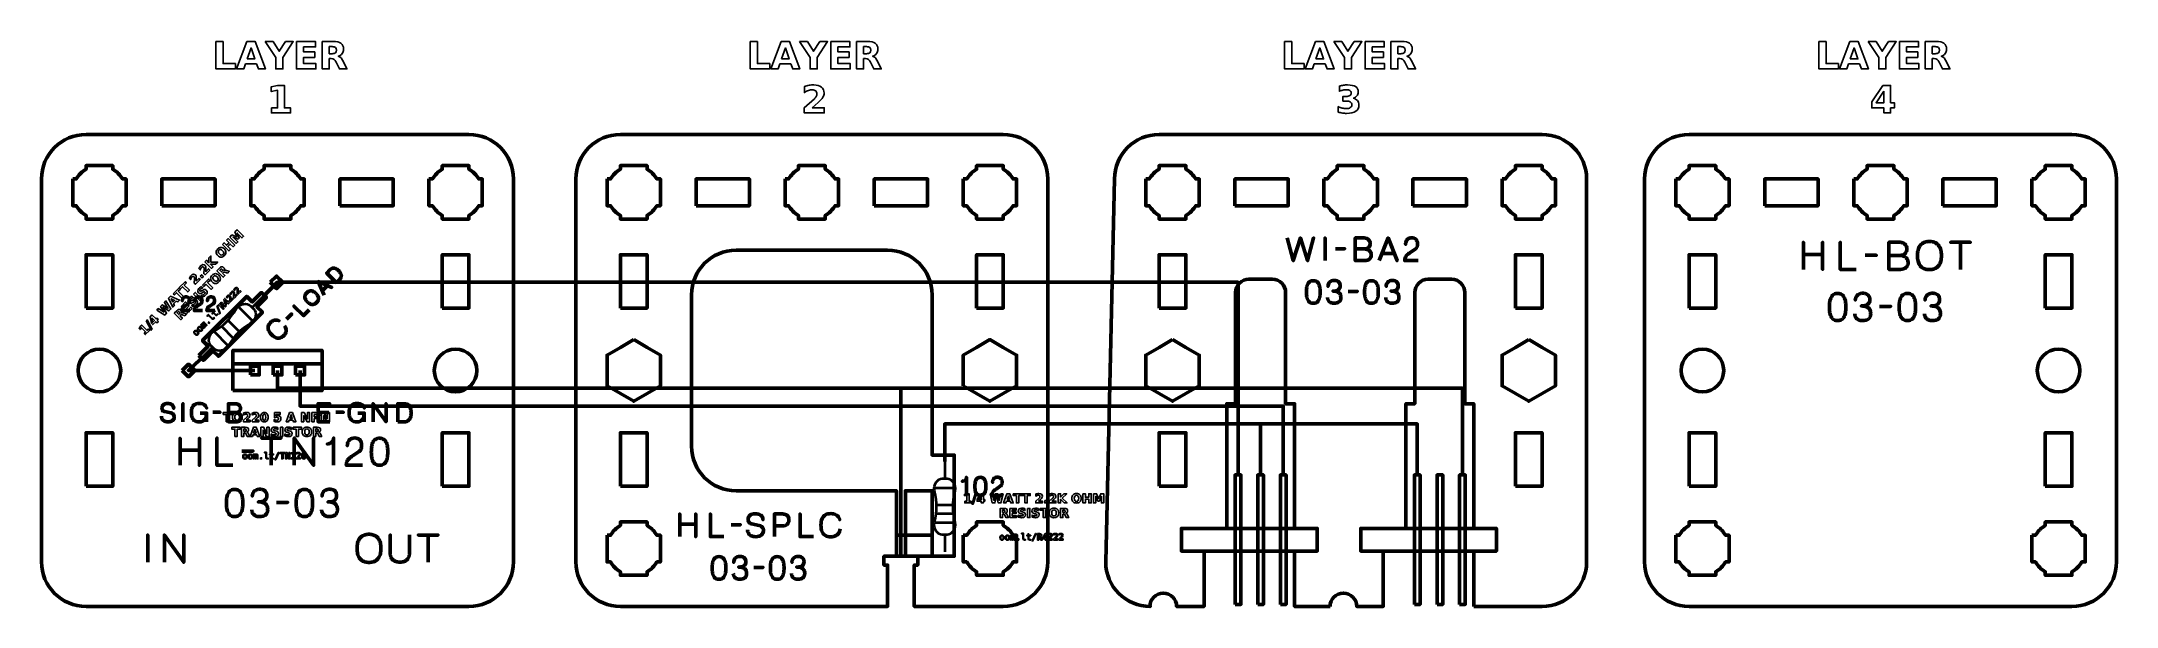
# Model space of a CAD drawing. Header units: centimetres. Extents: x -22.1 to 1.1, y -17.5 to -11.2.
import ezdxf

# ---------------------------------------------------------------- set-up
doc = ezdxf.new("R2010")
doc.units = ezdxf.units.CM
doc.header["$MEASUREMENT"] = 0
doc.layers.add('Layer 1', color=7, linetype='Continuous')

msp = doc.modelspace()

# ---------------------------------------------------------------- linework, layer by layer
at = {"layer": 'Layer 1', "color": 253, "lineweight": 53}
for points in [[(-8.75, -13), (-8.15, -13), (-8.15, -12.7), (-8.75, -12.7), (-8.75, -13)], [(-6.75, -13), (-6.15, -13), (-6.15, -12.7), (-6.75, -12.7), (-6.75, -13)], [(-21.65, -14.15), (-21.35, -14.15), (-21.35, -13.55), (-21.65, -13.55), (-21.65, -14.15)], [(-17.65, -14.15), (-17.35, -14.15), (-17.35, -13.55), (-17.65, -13.55), (-17.65, -14.15)], [(-15.65, -14.15), (-15.35, -14.15), (-15.35, -13.55), (-15.65, -13.55), (-15.65, -14.15)], [(-11.65, -14.15), (-11.35, -14.15), (-11.35, -13.55), (-11.65, -13.55), (-11.65, -14.15)], [(-9.6, -14.15), (-9.3, -14.15), (-9.3, -13.55), (-9.6, -13.55), (-9.6, -14.15)], [(-5.6, -14.15), (-5.3, -14.15), (-5.3, -13.55), (-5.6, -13.55), (-5.6, -14.15)], [(-3.65, -14.15), (-3.35, -14.15), (-3.35, -13.55), (-3.65, -13.55), (-3.65, -14.15)], [(0.35, -14.15), (0.65, -14.15), (0.65, -13.55), (0.35, -13.55), (0.35, -14.15)], [(-21.65, -16.15), (-21.35, -16.15), (-21.35, -15.55), (-21.65, -15.55), (-21.65, -16.15)], [(-17.65, -16.15), (-17.35, -16.15), (-17.35, -15.55), (-17.65, -15.55), (-17.65, -16.15)], [(-15.65, -16.15), (-15.35, -16.15), (-15.35, -15.55), (-15.65, -15.55), (-15.65, -16.15)], [(-9.6, -16.15), (-9.3, -16.15), (-9.3, -15.55), (-9.6, -15.55), (-9.6, -16.15)], [(-5.6, -16.15), (-5.3, -16.15), (-5.3, -15.55), (-5.6, -15.55), (-5.6, -16.15)], [(-3.65, -16.15), (-3.35, -16.15), (-3.35, -15.55), (-3.65, -15.55), (-3.65, -16.15)], [(0.35, -16.15), (0.65, -16.15), (0.65, -15.55), (0.35, -15.55), (0.35, -16.15)]]:
    msp.add_lwpolyline(points, close=True, dxfattribs=at)
at = {"layer": 'Layer 1', "lineweight": 53}
for points in [[(-20.00002, -15.075), (-19.00002, -15.075), (-19.00002, -14.625), (-20.00002, -14.625), (-20.00002, -15.075)], [(-19.804, -14.90001), (-19.704, -14.90001), (-19.704, -14.80001), (-19.804, -14.80001), (-19.804, -14.90001)], [(-19.55, -14.90001), (-19.45, -14.90001), (-19.45, -14.80001), (-19.55, -14.80001), (-19.55, -14.90001)], [(-19.296, -14.90001), (-19.196, -14.90001), (-19.196, -14.80001), (-19.296, -14.80001), (-19.296, -14.90001)]]:
    msp.add_lwpolyline(points, close=True, dxfattribs=at)
at = {"layer": 'Layer 1', "color": 2, "lineweight": 53}
for points in [[(-8.7465, -17.47699), (-8.6825, -17.47699), (-8.6825, -16.02299), (-8.7465, -16.02299), (-8.7465, -17.47699)], [(-8.4925, -17.47699), (-8.4285, -17.47699), (-8.4285, -16.02299), (-8.4925, -16.02299), (-8.4925, -17.47699)], [(-8.2385, -17.47699), (-8.1745, -17.47699), (-8.1745, -16.02299), (-8.2385, -16.02299), (-8.2385, -17.47699)], [(-6.734, -17.47699), (-6.67, -17.47699), (-6.67, -16.02299), (-6.734, -16.02299), (-6.734, -17.47699)], [(-6.48, -17.47699), (-6.416, -17.47699), (-6.416, -16.02299), (-6.48, -16.02299), (-6.48, -17.47699)], [(-6.226, -17.47699), (-6.162, -17.47699), (-6.162, -16.02299), (-6.226, -16.02299), (-6.226, -17.47699)]]:
    msp.add_lwpolyline(points, close=True, dxfattribs=at)
at = {"layer": 'Layer 1', "color": 7, "lineweight": 53}
for points in [[(-9.3495, -16.87699), (-7.8255, -16.87699), (-7.8255, -16.62299), (-9.3495, -16.62299), (-9.3495, -16.87699)], [(-7.337, -16.87699), (-5.813, -16.87699), (-5.813, -16.62299), (-7.337, -16.62299), (-7.337, -16.87699)]]:
    msp.add_lwpolyline(points, close=True, dxfattribs=at)
at = {"layer": 'Layer 1', "color": 253, "lineweight": 53}
for centre in [(-21.5, -14.85), (-17.5, -14.85), (-3.5, -14.85), (0.5, -14.85)]:
    msp.add_ellipse(centre, major_axis=(0, 0.24), ratio=1, dxfattribs=at)
at = {"layer": 'Layer 1'}
for points, knots in [([(-20.19147, -11.15635), (-20.19147, -11.15635), (-20.11189, -11.15635), (-20.11189, -11.15635), (-20.11189, -11.15635), (-20.11189, -11.15635), (-20.11189, -11.40478), (-20.11189, -11.40478), (-20.11189, -11.40478), (-20.11189, -11.40478), (-19.97219, -11.40478), (-19.97219, -11.40478), (-19.97219, -11.40478), (-19.97219, -11.40478), (-19.97219, -11.46496), (-19.97219, -11.46496), (-19.97219, -11.46496), (-19.97219, -11.46496), (-20.19147, -11.46496), (-20.19147, -11.46496), (-20.19147, -11.46496), (-20.19147, -11.46496), (-20.19147, -11.15635), (-20.19147, -11.15635)], [0, 0, 0, 0, 0.16666667, 0.16666667, 0.16666667, 0.16666667, 0.33333333, 0.33333333, 0.33333333, 0.33333333, 0.5, 0.5, 0.5, 0.5, 0.66666667, 0.66666667, 0.66666667, 0.66666667, 0.83333333, 0.83333333, 0.83333333, 0.83333333, 1, 1, 1, 1]), ([(-19.73449, -11.4088), (-19.73449, -11.4088), (-19.85895, -11.4088), (-19.85895, -11.4088), (-19.85895, -11.4088), (-19.85895, -11.4088), (-19.87856, -11.46496), (-19.87856, -11.46496), (-19.87856, -11.46496), (-19.87856, -11.46496), (-19.95857, -11.46496), (-19.95857, -11.46496), (-19.95857, -11.46496), (-19.95857, -11.46496), (-19.84427, -11.15635), (-19.84427, -11.15635), (-19.84427, -11.15635), (-19.84427, -11.15635), (-19.74938, -11.15635), (-19.74938, -11.15635), (-19.74938, -11.15635), (-19.74938, -11.15635), (-19.63508, -11.46496), (-19.63508, -11.46496), (-19.63508, -11.46496), (-19.63508, -11.46496), (-19.71509, -11.46496), (-19.71509, -11.46496), (-19.71509, -11.46496), (-19.71509, -11.46496), (-19.73449, -11.4088), (-19.73449, -11.4088)], [0, 0, 0, 0, 0.125, 0.125, 0.125, 0.125, 0.25, 0.25, 0.25, 0.25, 0.375, 0.375, 0.375, 0.375, 0.5, 0.5, 0.5, 0.5, 0.625, 0.625, 0.625, 0.625, 0.75, 0.75, 0.75, 0.75, 0.875, 0.875, 0.875, 0.875, 1, 1, 1, 1]), ([(-19.63712, -11.15635), (-19.63712, -11.15635), (-19.55013, -11.15635), (-19.55013, -11.15635), (-19.55013, -11.15635), (-19.55013, -11.15635), (-19.47979, -11.26635), (-19.47979, -11.26635), (-19.47979, -11.26635), (-19.47979, -11.26635), (-19.40951, -11.15635), (-19.40951, -11.15635), (-19.40951, -11.15635), (-19.40951, -11.15635), (-19.32231, -11.15635), (-19.32231, -11.15635), (-19.32231, -11.15635), (-19.32231, -11.15635), (-19.43992, -11.33493), (-19.43992, -11.33493), (-19.43992, -11.33493), (-19.43992, -11.33493), (-19.43992, -11.46496), (-19.43992, -11.46496), (-19.43992, -11.46496), (-19.43992, -11.46496), (-19.51951, -11.46496), (-19.51951, -11.46496), (-19.51951, -11.46496), (-19.51951, -11.46496), (-19.51951, -11.33493), (-19.51951, -11.33493), (-19.51951, -11.33493), (-19.51951, -11.33493), (-19.63712, -11.15635), (-19.63712, -11.15635)], [0, 0, 0, 0, 0.11111111, 0.11111111, 0.11111111, 0.11111111, 0.22222222, 0.22222222, 0.22222222, 0.22222222, 0.33333333, 0.33333333, 0.33333333, 0.33333333, 0.44444444, 0.44444444, 0.44444444, 0.44444444, 0.55555556, 0.55555556, 0.55555556, 0.55555556, 0.66666667, 0.66666667, 0.66666667, 0.66666667, 0.77777778, 0.77777778, 0.77777778, 0.77777778, 0.88888889, 0.88888889, 0.88888889, 0.88888889, 1, 1, 1, 1]), ([(-19.28752, -11.15635), (-19.28752, -11.15635), (-19.07275, -11.15635), (-19.07275, -11.15635), (-19.07275, -11.15635), (-19.07275, -11.15635), (-19.07275, -11.21654), (-19.07275, -11.21654), (-19.07275, -11.21654), (-19.07275, -11.21654), (-19.20794, -11.21654), (-19.20794, -11.21654), (-19.20794, -11.21654), (-19.20794, -11.21654), (-19.20794, -11.27397), (-19.20794, -11.27397), (-19.20794, -11.27397), (-19.20794, -11.27397), (-19.08087, -11.27397), (-19.08087, -11.27397), (-19.08087, -11.27397), (-19.08087, -11.27397), (-19.08087, -11.33415), (-19.08087, -11.33415), (-19.08087, -11.33415), (-19.08087, -11.33415), (-19.20794, -11.33415), (-19.20794, -11.33415), (-19.20794, -11.33415), (-19.20794, -11.33415), (-19.20794, -11.40478), (-19.20794, -11.40478), (-19.20794, -11.40478), (-19.20794, -11.40478), (-19.06824, -11.40478), (-19.06824, -11.40478), (-19.06824, -11.40478), (-19.06824, -11.40478), (-19.06824, -11.46496), (-19.06824, -11.46496), (-19.06824, -11.46496), (-19.06824, -11.46496), (-19.28752, -11.46496), (-19.28752, -11.46496), (-19.28752, -11.46496), (-19.28752, -11.46496), (-19.28752, -11.15635), (-19.28752, -11.15635)], [0, 0, 0, 0, 0.08333333, 0.08333333, 0.08333333, 0.08333333, 0.16666667, 0.16666667, 0.16666667, 0.16666667, 0.25, 0.25, 0.25, 0.25, 0.33333333, 0.33333333, 0.33333333, 0.33333333, 0.41666667, 0.41666667, 0.41666667, 0.41666667, 0.5, 0.5, 0.5, 0.5, 0.58333333, 0.58333333, 0.58333333, 0.58333333, 0.66666667, 0.66666667, 0.66666667, 0.66666667, 0.75, 0.75, 0.75, 0.75, 0.83333333, 0.83333333, 0.83333333, 0.83333333, 0.91666667, 0.91666667, 0.91666667, 0.91666667, 1, 1, 1, 1]), ([(-18.91874, -11.34819), (-18.91874, -11.34819), (-18.91874, -11.46496), (-18.91874, -11.46496), (-18.91874, -11.46496), (-18.91874, -11.46496), (-18.99832, -11.46496), (-18.99832, -11.46496), (-18.99832, -11.46496), (-18.99832, -11.46496), (-18.99832, -11.15635), (-18.99832, -11.15635), (-18.99832, -11.15635), (-18.99832, -11.15635), (-18.87676, -11.15635), (-18.87676, -11.15635), (-18.87676, -11.15635), (-18.83612, -11.15635), (-18.80627, -11.1632), (-18.78736, -11.17681), (-18.78736, -11.17681), (-18.76839, -11.19043), (-18.75893, -11.21202), (-18.75893, -11.24151), (-18.75893, -11.24151), (-18.75893, -11.2619), (-18.76387, -11.27869), (-18.77368, -11.29175), (-18.77368, -11.29175), (-18.78355, -11.30487), (-18.79844, -11.31454), (-18.81827, -11.32068), (-18.81827, -11.32068), (-18.8074, -11.32321), (-18.7976, -11.32879), (-18.78899, -11.33754), (-18.78899, -11.33754), (-18.78038, -11.34629), (-18.7717, -11.35955), (-18.76288, -11.37733), (-18.76288, -11.37733), (-18.76288, -11.37733), (-18.71963, -11.46496), (-18.71963, -11.46496), (-18.71963, -11.46496), (-18.71963, -11.46496), (-18.80444, -11.46496), (-18.80444, -11.46496), (-18.80444, -11.46496), (-18.80444, -11.46496), (-18.84204, -11.38827), (-18.84204, -11.38827), (-18.84204, -11.38827), (-18.84959, -11.37289), (-18.85728, -11.3623), (-18.86512, -11.35666), (-18.86512, -11.35666), (-18.87288, -11.35101), (-18.88325, -11.34819), (-18.89623, -11.34819), (-18.89623, -11.34819), (-18.89623, -11.34819), (-18.91874, -11.34819), (-18.91874, -11.34819)], [0, 0, 0, 0, 0.0625, 0.0625, 0.0625, 0.0625, 0.125, 0.125, 0.125, 0.125, 0.1875, 0.1875, 0.1875, 0.1875, 0.25, 0.25, 0.25, 0.25, 0.3125, 0.3125, 0.3125, 0.3125, 0.375, 0.375, 0.375, 0.375, 0.4375, 0.4375, 0.4375, 0.4375, 0.5, 0.5, 0.5, 0.5, 0.5625, 0.5625, 0.5625, 0.5625, 0.625, 0.625, 0.625, 0.625, 0.6875, 0.6875, 0.6875, 0.6875, 0.75, 0.75, 0.75, 0.75, 0.8125, 0.8125, 0.8125, 0.8125, 0.875, 0.875, 0.875, 0.875, 0.9375, 0.9375, 0.9375, 0.9375, 1, 1, 1, 1]), ([(-14.19147, -11.15635), (-14.19147, -11.15635), (-14.11189, -11.15635), (-14.11189, -11.15635), (-14.11189, -11.15635), (-14.11189, -11.15635), (-14.11189, -11.40478), (-14.11189, -11.40478), (-14.11189, -11.40478), (-14.11189, -11.40478), (-13.97219, -11.40478), (-13.97219, -11.40478), (-13.97219, -11.40478), (-13.97219, -11.40478), (-13.97219, -11.46496), (-13.97219, -11.46496), (-13.97219, -11.46496), (-13.97219, -11.46496), (-14.19147, -11.46496), (-14.19147, -11.46496), (-14.19147, -11.46496), (-14.19147, -11.46496), (-14.19147, -11.15635), (-14.19147, -11.15635)], [0, 0, 0, 0, 0.16666667, 0.16666667, 0.16666667, 0.16666667, 0.33333333, 0.33333333, 0.33333333, 0.33333333, 0.5, 0.5, 0.5, 0.5, 0.66666667, 0.66666667, 0.66666667, 0.66666667, 0.83333333, 0.83333333, 0.83333333, 0.83333333, 1, 1, 1, 1]), ([(-13.73449, -11.4088), (-13.73449, -11.4088), (-13.85895, -11.4088), (-13.85895, -11.4088), (-13.85895, -11.4088), (-13.85895, -11.4088), (-13.87856, -11.46496), (-13.87856, -11.46496), (-13.87856, -11.46496), (-13.87856, -11.46496), (-13.95857, -11.46496), (-13.95857, -11.46496), (-13.95857, -11.46496), (-13.95857, -11.46496), (-13.84427, -11.15635), (-13.84427, -11.15635), (-13.84427, -11.15635), (-13.84427, -11.15635), (-13.74938, -11.15635), (-13.74938, -11.15635), (-13.74938, -11.15635), (-13.74938, -11.15635), (-13.63508, -11.46496), (-13.63508, -11.46496), (-13.63508, -11.46496), (-13.63508, -11.46496), (-13.71509, -11.46496), (-13.71509, -11.46496), (-13.71509, -11.46496), (-13.71509, -11.46496), (-13.73449, -11.4088), (-13.73449, -11.4088)], [0, 0, 0, 0, 0.125, 0.125, 0.125, 0.125, 0.25, 0.25, 0.25, 0.25, 0.375, 0.375, 0.375, 0.375, 0.5, 0.5, 0.5, 0.5, 0.625, 0.625, 0.625, 0.625, 0.75, 0.75, 0.75, 0.75, 0.875, 0.875, 0.875, 0.875, 1, 1, 1, 1]), ([(-13.63712, -11.15635), (-13.63712, -11.15635), (-13.55013, -11.15635), (-13.55013, -11.15635), (-13.55013, -11.15635), (-13.55013, -11.15635), (-13.47979, -11.26635), (-13.47979, -11.26635), (-13.47979, -11.26635), (-13.47979, -11.26635), (-13.40951, -11.15635), (-13.40951, -11.15635), (-13.40951, -11.15635), (-13.40951, -11.15635), (-13.32231, -11.15635), (-13.32231, -11.15635), (-13.32231, -11.15635), (-13.32231, -11.15635), (-13.43992, -11.33493), (-13.43992, -11.33493), (-13.43992, -11.33493), (-13.43992, -11.33493), (-13.43992, -11.46496), (-13.43992, -11.46496), (-13.43992, -11.46496), (-13.43992, -11.46496), (-13.51951, -11.46496), (-13.51951, -11.46496), (-13.51951, -11.46496), (-13.51951, -11.46496), (-13.51951, -11.33493), (-13.51951, -11.33493), (-13.51951, -11.33493), (-13.51951, -11.33493), (-13.63712, -11.15635), (-13.63712, -11.15635)], [0, 0, 0, 0, 0.11111111, 0.11111111, 0.11111111, 0.11111111, 0.22222222, 0.22222222, 0.22222222, 0.22222222, 0.33333333, 0.33333333, 0.33333333, 0.33333333, 0.44444444, 0.44444444, 0.44444444, 0.44444444, 0.55555556, 0.55555556, 0.55555556, 0.55555556, 0.66666667, 0.66666667, 0.66666667, 0.66666667, 0.77777778, 0.77777778, 0.77777778, 0.77777778, 0.88888889, 0.88888889, 0.88888889, 0.88888889, 1, 1, 1, 1]), ([(-13.28752, -11.15635), (-13.28752, -11.15635), (-13.07275, -11.15635), (-13.07275, -11.15635), (-13.07275, -11.15635), (-13.07275, -11.15635), (-13.07275, -11.21654), (-13.07275, -11.21654), (-13.07275, -11.21654), (-13.07275, -11.21654), (-13.20794, -11.21654), (-13.20794, -11.21654), (-13.20794, -11.21654), (-13.20794, -11.21654), (-13.20794, -11.27397), (-13.20794, -11.27397), (-13.20794, -11.27397), (-13.20794, -11.27397), (-13.08087, -11.27397), (-13.08087, -11.27397), (-13.08087, -11.27397), (-13.08087, -11.27397), (-13.08087, -11.33415), (-13.08087, -11.33415), (-13.08087, -11.33415), (-13.08087, -11.33415), (-13.20794, -11.33415), (-13.20794, -11.33415), (-13.20794, -11.33415), (-13.20794, -11.33415), (-13.20794, -11.40478), (-13.20794, -11.40478), (-13.20794, -11.40478), (-13.20794, -11.40478), (-13.06824, -11.40478), (-13.06824, -11.40478), (-13.06824, -11.40478), (-13.06824, -11.40478), (-13.06824, -11.46496), (-13.06824, -11.46496), (-13.06824, -11.46496), (-13.06824, -11.46496), (-13.28752, -11.46496), (-13.28752, -11.46496), (-13.28752, -11.46496), (-13.28752, -11.46496), (-13.28752, -11.15635), (-13.28752, -11.15635)], [0, 0, 0, 0, 0.08333333, 0.08333333, 0.08333333, 0.08333333, 0.16666667, 0.16666667, 0.16666667, 0.16666667, 0.25, 0.25, 0.25, 0.25, 0.33333333, 0.33333333, 0.33333333, 0.33333333, 0.41666667, 0.41666667, 0.41666667, 0.41666667, 0.5, 0.5, 0.5, 0.5, 0.58333333, 0.58333333, 0.58333333, 0.58333333, 0.66666667, 0.66666667, 0.66666667, 0.66666667, 0.75, 0.75, 0.75, 0.75, 0.83333333, 0.83333333, 0.83333333, 0.83333333, 0.91666667, 0.91666667, 0.91666667, 0.91666667, 1, 1, 1, 1]), ([(-12.91874, -11.34819), (-12.91874, -11.34819), (-12.91874, -11.46496), (-12.91874, -11.46496), (-12.91874, -11.46496), (-12.91874, -11.46496), (-12.99832, -11.46496), (-12.99832, -11.46496), (-12.99832, -11.46496), (-12.99832, -11.46496), (-12.99832, -11.15635), (-12.99832, -11.15635), (-12.99832, -11.15635), (-12.99832, -11.15635), (-12.87676, -11.15635), (-12.87676, -11.15635), (-12.87676, -11.15635), (-12.83612, -11.15635), (-12.80627, -11.1632), (-12.78736, -11.17681), (-12.78736, -11.17681), (-12.76839, -11.19043), (-12.75893, -11.21202), (-12.75893, -11.24151), (-12.75893, -11.24151), (-12.75893, -11.2619), (-12.76387, -11.27869), (-12.77368, -11.29175), (-12.77368, -11.29175), (-12.78355, -11.30487), (-12.79844, -11.31454), (-12.81827, -11.32068), (-12.81827, -11.32068), (-12.8074, -11.32321), (-12.7976, -11.32879), (-12.78899, -11.33754), (-12.78899, -11.33754), (-12.78038, -11.34629), (-12.7717, -11.35955), (-12.76288, -11.37733), (-12.76288, -11.37733), (-12.76288, -11.37733), (-12.71963, -11.46496), (-12.71963, -11.46496), (-12.71963, -11.46496), (-12.71963, -11.46496), (-12.80444, -11.46496), (-12.80444, -11.46496), (-12.80444, -11.46496), (-12.80444, -11.46496), (-12.84204, -11.38827), (-12.84204, -11.38827), (-12.84204, -11.38827), (-12.84959, -11.37289), (-12.85728, -11.3623), (-12.86512, -11.35666), (-12.86512, -11.35666), (-12.87288, -11.35101), (-12.88325, -11.34819), (-12.89623, -11.34819), (-12.89623, -11.34819), (-12.89623, -11.34819), (-12.91874, -11.34819), (-12.91874, -11.34819)], [0, 0, 0, 0, 0.0625, 0.0625, 0.0625, 0.0625, 0.125, 0.125, 0.125, 0.125, 0.1875, 0.1875, 0.1875, 0.1875, 0.25, 0.25, 0.25, 0.25, 0.3125, 0.3125, 0.3125, 0.3125, 0.375, 0.375, 0.375, 0.375, 0.4375, 0.4375, 0.4375, 0.4375, 0.5, 0.5, 0.5, 0.5, 0.5625, 0.5625, 0.5625, 0.5625, 0.625, 0.625, 0.625, 0.625, 0.6875, 0.6875, 0.6875, 0.6875, 0.75, 0.75, 0.75, 0.75, 0.8125, 0.8125, 0.8125, 0.8125, 0.875, 0.875, 0.875, 0.875, 0.9375, 0.9375, 0.9375, 0.9375, 1, 1, 1, 1]), ([(-8.19147, -11.15635), (-8.19147, -11.15635), (-8.11189, -11.15635), (-8.11189, -11.15635), (-8.11189, -11.15635), (-8.11189, -11.15635), (-8.11189, -11.40478), (-8.11189, -11.40478), (-8.11189, -11.40478), (-8.11189, -11.40478), (-7.97219, -11.40478), (-7.97219, -11.40478), (-7.97219, -11.40478), (-7.97219, -11.40478), (-7.97219, -11.46496), (-7.97219, -11.46496), (-7.97219, -11.46496), (-7.97219, -11.46496), (-8.19147, -11.46496), (-8.19147, -11.46496), (-8.19147, -11.46496), (-8.19147, -11.46496), (-8.19147, -11.15635), (-8.19147, -11.15635)], [0, 0, 0, 0, 0.16666667, 0.16666667, 0.16666667, 0.16666667, 0.33333333, 0.33333333, 0.33333333, 0.33333333, 0.5, 0.5, 0.5, 0.5, 0.66666667, 0.66666667, 0.66666667, 0.66666667, 0.83333333, 0.83333333, 0.83333333, 0.83333333, 1, 1, 1, 1]), ([(-7.73449, -11.4088), (-7.73449, -11.4088), (-7.85895, -11.4088), (-7.85895, -11.4088), (-7.85895, -11.4088), (-7.85895, -11.4088), (-7.87856, -11.46496), (-7.87856, -11.46496), (-7.87856, -11.46496), (-7.87856, -11.46496), (-7.95857, -11.46496), (-7.95857, -11.46496), (-7.95857, -11.46496), (-7.95857, -11.46496), (-7.84427, -11.15635), (-7.84427, -11.15635), (-7.84427, -11.15635), (-7.84427, -11.15635), (-7.74938, -11.15635), (-7.74938, -11.15635), (-7.74938, -11.15635), (-7.74938, -11.15635), (-7.63508, -11.46496), (-7.63508, -11.46496), (-7.63508, -11.46496), (-7.63508, -11.46496), (-7.71509, -11.46496), (-7.71509, -11.46496), (-7.71509, -11.46496), (-7.71509, -11.46496), (-7.73449, -11.4088), (-7.73449, -11.4088)], [0, 0, 0, 0, 0.125, 0.125, 0.125, 0.125, 0.25, 0.25, 0.25, 0.25, 0.375, 0.375, 0.375, 0.375, 0.5, 0.5, 0.5, 0.5, 0.625, 0.625, 0.625, 0.625, 0.75, 0.75, 0.75, 0.75, 0.875, 0.875, 0.875, 0.875, 1, 1, 1, 1]), ([(-7.63712, -11.15635), (-7.63712, -11.15635), (-7.55013, -11.15635), (-7.55013, -11.15635), (-7.55013, -11.15635), (-7.55013, -11.15635), (-7.47979, -11.26635), (-7.47979, -11.26635), (-7.47979, -11.26635), (-7.47979, -11.26635), (-7.40951, -11.15635), (-7.40951, -11.15635), (-7.40951, -11.15635), (-7.40951, -11.15635), (-7.32231, -11.15635), (-7.32231, -11.15635), (-7.32231, -11.15635), (-7.32231, -11.15635), (-7.43992, -11.33493), (-7.43992, -11.33493), (-7.43992, -11.33493), (-7.43992, -11.33493), (-7.43992, -11.46496), (-7.43992, -11.46496), (-7.43992, -11.46496), (-7.43992, -11.46496), (-7.51951, -11.46496), (-7.51951, -11.46496), (-7.51951, -11.46496), (-7.51951, -11.46496), (-7.51951, -11.33493), (-7.51951, -11.33493), (-7.51951, -11.33493), (-7.51951, -11.33493), (-7.63712, -11.15635), (-7.63712, -11.15635)], [0, 0, 0, 0, 0.11111111, 0.11111111, 0.11111111, 0.11111111, 0.22222222, 0.22222222, 0.22222222, 0.22222222, 0.33333333, 0.33333333, 0.33333333, 0.33333333, 0.44444444, 0.44444444, 0.44444444, 0.44444444, 0.55555556, 0.55555556, 0.55555556, 0.55555556, 0.66666667, 0.66666667, 0.66666667, 0.66666667, 0.77777778, 0.77777778, 0.77777778, 0.77777778, 0.88888889, 0.88888889, 0.88888889, 0.88888889, 1, 1, 1, 1]), ([(-7.28752, -11.15635), (-7.28752, -11.15635), (-7.07275, -11.15635), (-7.07275, -11.15635), (-7.07275, -11.15635), (-7.07275, -11.15635), (-7.07275, -11.21654), (-7.07275, -11.21654), (-7.07275, -11.21654), (-7.07275, -11.21654), (-7.20794, -11.21654), (-7.20794, -11.21654), (-7.20794, -11.21654), (-7.20794, -11.21654), (-7.20794, -11.27397), (-7.20794, -11.27397), (-7.20794, -11.27397), (-7.20794, -11.27397), (-7.08087, -11.27397), (-7.08087, -11.27397), (-7.08087, -11.27397), (-7.08087, -11.27397), (-7.08087, -11.33415), (-7.08087, -11.33415), (-7.08087, -11.33415), (-7.08087, -11.33415), (-7.20794, -11.33415), (-7.20794, -11.33415), (-7.20794, -11.33415), (-7.20794, -11.33415), (-7.20794, -11.40478), (-7.20794, -11.40478), (-7.20794, -11.40478), (-7.20794, -11.40478), (-7.06824, -11.40478), (-7.06824, -11.40478), (-7.06824, -11.40478), (-7.06824, -11.40478), (-7.06824, -11.46496), (-7.06824, -11.46496), (-7.06824, -11.46496), (-7.06824, -11.46496), (-7.28752, -11.46496), (-7.28752, -11.46496), (-7.28752, -11.46496), (-7.28752, -11.46496), (-7.28752, -11.15635), (-7.28752, -11.15635)], [0, 0, 0, 0, 0.08333333, 0.08333333, 0.08333333, 0.08333333, 0.16666667, 0.16666667, 0.16666667, 0.16666667, 0.25, 0.25, 0.25, 0.25, 0.33333333, 0.33333333, 0.33333333, 0.33333333, 0.41666667, 0.41666667, 0.41666667, 0.41666667, 0.5, 0.5, 0.5, 0.5, 0.58333333, 0.58333333, 0.58333333, 0.58333333, 0.66666667, 0.66666667, 0.66666667, 0.66666667, 0.75, 0.75, 0.75, 0.75, 0.83333333, 0.83333333, 0.83333333, 0.83333333, 0.91666667, 0.91666667, 0.91666667, 0.91666667, 1, 1, 1, 1]), ([(-6.91874, -11.34819), (-6.91874, -11.34819), (-6.91874, -11.46496), (-6.91874, -11.46496), (-6.91874, -11.46496), (-6.91874, -11.46496), (-6.99832, -11.46496), (-6.99832, -11.46496), (-6.99832, -11.46496), (-6.99832, -11.46496), (-6.99832, -11.15635), (-6.99832, -11.15635), (-6.99832, -11.15635), (-6.99832, -11.15635), (-6.87676, -11.15635), (-6.87676, -11.15635), (-6.87676, -11.15635), (-6.83612, -11.15635), (-6.80627, -11.1632), (-6.78736, -11.17681), (-6.78736, -11.17681), (-6.76839, -11.19043), (-6.75893, -11.21202), (-6.75893, -11.24151), (-6.75893, -11.24151), (-6.75893, -11.2619), (-6.76387, -11.27869), (-6.77368, -11.29175), (-6.77368, -11.29175), (-6.78355, -11.30487), (-6.79844, -11.31454), (-6.81827, -11.32068), (-6.81827, -11.32068), (-6.8074, -11.32321), (-6.7976, -11.32879), (-6.78899, -11.33754), (-6.78899, -11.33754), (-6.78038, -11.34629), (-6.7717, -11.35955), (-6.76288, -11.37733), (-6.76288, -11.37733), (-6.76288, -11.37733), (-6.71963, -11.46496), (-6.71963, -11.46496), (-6.71963, -11.46496), (-6.71963, -11.46496), (-6.80444, -11.46496), (-6.80444, -11.46496), (-6.80444, -11.46496), (-6.80444, -11.46496), (-6.84204, -11.38827), (-6.84204, -11.38827), (-6.84204, -11.38827), (-6.84959, -11.37289), (-6.85728, -11.3623), (-6.86512, -11.35666), (-6.86512, -11.35666), (-6.87288, -11.35101), (-6.88325, -11.34819), (-6.89623, -11.34819), (-6.89623, -11.34819), (-6.89623, -11.34819), (-6.91874, -11.34819), (-6.91874, -11.34819)], [0, 0, 0, 0, 0.0625, 0.0625, 0.0625, 0.0625, 0.125, 0.125, 0.125, 0.125, 0.1875, 0.1875, 0.1875, 0.1875, 0.25, 0.25, 0.25, 0.25, 0.3125, 0.3125, 0.3125, 0.3125, 0.375, 0.375, 0.375, 0.375, 0.4375, 0.4375, 0.4375, 0.4375, 0.5, 0.5, 0.5, 0.5, 0.5625, 0.5625, 0.5625, 0.5625, 0.625, 0.625, 0.625, 0.625, 0.6875, 0.6875, 0.6875, 0.6875, 0.75, 0.75, 0.75, 0.75, 0.8125, 0.8125, 0.8125, 0.8125, 0.875, 0.875, 0.875, 0.875, 0.9375, 0.9375, 0.9375, 0.9375, 1, 1, 1, 1]), ([(-2.19147, -11.15635), (-2.19147, -11.15635), (-2.11189, -11.15635), (-2.11189, -11.15635), (-2.11189, -11.15635), (-2.11189, -11.15635), (-2.11189, -11.40478), (-2.11189, -11.40478), (-2.11189, -11.40478), (-2.11189, -11.40478), (-1.97219, -11.40478), (-1.97219, -11.40478), (-1.97219, -11.40478), (-1.97219, -11.40478), (-1.97219, -11.46496), (-1.97219, -11.46496), (-1.97219, -11.46496), (-1.97219, -11.46496), (-2.19147, -11.46496), (-2.19147, -11.46496), (-2.19147, -11.46496), (-2.19147, -11.46496), (-2.19147, -11.15635), (-2.19147, -11.15635)], [0, 0, 0, 0, 0.16666667, 0.16666667, 0.16666667, 0.16666667, 0.33333333, 0.33333333, 0.33333333, 0.33333333, 0.5, 0.5, 0.5, 0.5, 0.66666667, 0.66666667, 0.66666667, 0.66666667, 0.83333333, 0.83333333, 0.83333333, 0.83333333, 1, 1, 1, 1]), ([(-1.73449, -11.4088), (-1.73449, -11.4088), (-1.85895, -11.4088), (-1.85895, -11.4088), (-1.85895, -11.4088), (-1.85895, -11.4088), (-1.87856, -11.46496), (-1.87856, -11.46496), (-1.87856, -11.46496), (-1.87856, -11.46496), (-1.95857, -11.46496), (-1.95857, -11.46496), (-1.95857, -11.46496), (-1.95857, -11.46496), (-1.84427, -11.15635), (-1.84427, -11.15635), (-1.84427, -11.15635), (-1.84427, -11.15635), (-1.74938, -11.15635), (-1.74938, -11.15635), (-1.74938, -11.15635), (-1.74938, -11.15635), (-1.63508, -11.46496), (-1.63508, -11.46496), (-1.63508, -11.46496), (-1.63508, -11.46496), (-1.71509, -11.46496), (-1.71509, -11.46496), (-1.71509, -11.46496), (-1.71509, -11.46496), (-1.73449, -11.4088), (-1.73449, -11.4088)], [0, 0, 0, 0, 0.125, 0.125, 0.125, 0.125, 0.25, 0.25, 0.25, 0.25, 0.375, 0.375, 0.375, 0.375, 0.5, 0.5, 0.5, 0.5, 0.625, 0.625, 0.625, 0.625, 0.75, 0.75, 0.75, 0.75, 0.875, 0.875, 0.875, 0.875, 1, 1, 1, 1]), ([(-1.63712, -11.15635), (-1.63712, -11.15635), (-1.55013, -11.15635), (-1.55013, -11.15635), (-1.55013, -11.15635), (-1.55013, -11.15635), (-1.47979, -11.26635), (-1.47979, -11.26635), (-1.47979, -11.26635), (-1.47979, -11.26635), (-1.40951, -11.15635), (-1.40951, -11.15635), (-1.40951, -11.15635), (-1.40951, -11.15635), (-1.32231, -11.15635), (-1.32231, -11.15635), (-1.32231, -11.15635), (-1.32231, -11.15635), (-1.43992, -11.33493), (-1.43992, -11.33493), (-1.43992, -11.33493), (-1.43992, -11.33493), (-1.43992, -11.46496), (-1.43992, -11.46496), (-1.43992, -11.46496), (-1.43992, -11.46496), (-1.51951, -11.46496), (-1.51951, -11.46496), (-1.51951, -11.46496), (-1.51951, -11.46496), (-1.51951, -11.33493), (-1.51951, -11.33493), (-1.51951, -11.33493), (-1.51951, -11.33493), (-1.63712, -11.15635), (-1.63712, -11.15635)], [0, 0, 0, 0, 0.11111111, 0.11111111, 0.11111111, 0.11111111, 0.22222222, 0.22222222, 0.22222222, 0.22222222, 0.33333333, 0.33333333, 0.33333333, 0.33333333, 0.44444444, 0.44444444, 0.44444444, 0.44444444, 0.55555556, 0.55555556, 0.55555556, 0.55555556, 0.66666667, 0.66666667, 0.66666667, 0.66666667, 0.77777778, 0.77777778, 0.77777778, 0.77777778, 0.88888889, 0.88888889, 0.88888889, 0.88888889, 1, 1, 1, 1]), ([(-1.28752, -11.15635), (-1.28752, -11.15635), (-1.07275, -11.15635), (-1.07275, -11.15635), (-1.07275, -11.15635), (-1.07275, -11.15635), (-1.07275, -11.21654), (-1.07275, -11.21654), (-1.07275, -11.21654), (-1.07275, -11.21654), (-1.20794, -11.21654), (-1.20794, -11.21654), (-1.20794, -11.21654), (-1.20794, -11.21654), (-1.20794, -11.27397), (-1.20794, -11.27397), (-1.20794, -11.27397), (-1.20794, -11.27397), (-1.08087, -11.27397), (-1.08087, -11.27397), (-1.08087, -11.27397), (-1.08087, -11.27397), (-1.08087, -11.33415), (-1.08087, -11.33415), (-1.08087, -11.33415), (-1.08087, -11.33415), (-1.20794, -11.33415), (-1.20794, -11.33415), (-1.20794, -11.33415), (-1.20794, -11.33415), (-1.20794, -11.40478), (-1.20794, -11.40478), (-1.20794, -11.40478), (-1.20794, -11.40478), (-1.06824, -11.40478), (-1.06824, -11.40478), (-1.06824, -11.40478), (-1.06824, -11.40478), (-1.06824, -11.46496), (-1.06824, -11.46496), (-1.06824, -11.46496), (-1.06824, -11.46496), (-1.28752, -11.46496), (-1.28752, -11.46496), (-1.28752, -11.46496), (-1.28752, -11.46496), (-1.28752, -11.15635), (-1.28752, -11.15635)], [0, 0, 0, 0, 0.08333333, 0.08333333, 0.08333333, 0.08333333, 0.16666667, 0.16666667, 0.16666667, 0.16666667, 0.25, 0.25, 0.25, 0.25, 0.33333333, 0.33333333, 0.33333333, 0.33333333, 0.41666667, 0.41666667, 0.41666667, 0.41666667, 0.5, 0.5, 0.5, 0.5, 0.58333333, 0.58333333, 0.58333333, 0.58333333, 0.66666667, 0.66666667, 0.66666667, 0.66666667, 0.75, 0.75, 0.75, 0.75, 0.83333333, 0.83333333, 0.83333333, 0.83333333, 0.91666667, 0.91666667, 0.91666667, 0.91666667, 1, 1, 1, 1]), ([(-0.91874, -11.34819), (-0.91874, -11.34819), (-0.91874, -11.46496), (-0.91874, -11.46496), (-0.91874, -11.46496), (-0.91874, -11.46496), (-0.99832, -11.46496), (-0.99832, -11.46496), (-0.99832, -11.46496), (-0.99832, -11.46496), (-0.99832, -11.15635), (-0.99832, -11.15635), (-0.99832, -11.15635), (-0.99832, -11.15635), (-0.87676, -11.15635), (-0.87676, -11.15635), (-0.87676, -11.15635), (-0.83612, -11.15635), (-0.80627, -11.1632), (-0.78736, -11.17681), (-0.78736, -11.17681), (-0.76839, -11.19043), (-0.75893, -11.21202), (-0.75893, -11.24151), (-0.75893, -11.24151), (-0.75893, -11.2619), (-0.76387, -11.27869), (-0.77368, -11.29175), (-0.77368, -11.29175), (-0.78355, -11.30487), (-0.79844, -11.31454), (-0.81827, -11.32068), (-0.81827, -11.32068), (-0.8074, -11.32321), (-0.7976, -11.32879), (-0.78899, -11.33754), (-0.78899, -11.33754), (-0.78038, -11.34629), (-0.7717, -11.35955), (-0.76288, -11.37733), (-0.76288, -11.37733), (-0.76288, -11.37733), (-0.71963, -11.46496), (-0.71963, -11.46496), (-0.71963, -11.46496), (-0.71963, -11.46496), (-0.80444, -11.46496), (-0.80444, -11.46496), (-0.80444, -11.46496), (-0.80444, -11.46496), (-0.84204, -11.38827), (-0.84204, -11.38827), (-0.84204, -11.38827), (-0.84959, -11.37289), (-0.85728, -11.3623), (-0.86512, -11.35666), (-0.86512, -11.35666), (-0.87288, -11.35101), (-0.88325, -11.34819), (-0.89623, -11.34819), (-0.89623, -11.34819), (-0.89623, -11.34819), (-0.91874, -11.34819), (-0.91874, -11.34819)], [0, 0, 0, 0, 0.0625, 0.0625, 0.0625, 0.0625, 0.125, 0.125, 0.125, 0.125, 0.1875, 0.1875, 0.1875, 0.1875, 0.25, 0.25, 0.25, 0.25, 0.3125, 0.3125, 0.3125, 0.3125, 0.375, 0.375, 0.375, 0.375, 0.4375, 0.4375, 0.4375, 0.4375, 0.5, 0.5, 0.5, 0.5, 0.5625, 0.5625, 0.5625, 0.5625, 0.625, 0.625, 0.625, 0.625, 0.6875, 0.6875, 0.6875, 0.6875, 0.75, 0.75, 0.75, 0.75, 0.8125, 0.8125, 0.8125, 0.8125, 0.875, 0.875, 0.875, 0.875, 0.9375, 0.9375, 0.9375, 0.9375, 1, 1, 1, 1]), ([(-19.83912, -11.35151), (-19.83912, -11.35151), (-19.75453, -11.35151), (-19.75453, -11.35151), (-19.75453, -11.35151), (-19.75453, -11.35151), (-19.79672, -11.22874), (-19.79672, -11.22874), (-19.79672, -11.22874), (-19.79672, -11.22874), (-19.83912, -11.35151), (-19.83912, -11.35151)], [0, 0, 0, 0, 0.33333333, 0.33333333, 0.33333333, 0.33333333, 0.66666667, 0.66666667, 0.66666667, 0.66666667, 1, 1, 1, 1]), ([(-18.88522, -11.29323), (-18.86857, -11.29323), (-18.85658, -11.29012), (-18.84938, -11.28392), (-18.84938, -11.28392), (-18.84212, -11.27771), (-18.83852, -11.26748), (-18.83852, -11.25329), (-18.83852, -11.25329), (-18.83852, -11.23925), (-18.84212, -11.22917), (-18.84938, -11.2231), (-18.84938, -11.2231), (-18.85658, -11.21703), (-18.86857, -11.214), (-18.88522, -11.214), (-18.88522, -11.214), (-18.88522, -11.214), (-18.91874, -11.214), (-18.91874, -11.214), (-18.91874, -11.214), (-18.91874, -11.214), (-18.91874, -11.29323), (-18.91874, -11.29323), (-18.91874, -11.29323), (-18.91874, -11.29323), (-18.88522, -11.29323), (-18.88522, -11.29323)], [0, 0, 0, 0, 0.14285714, 0.14285714, 0.14285714, 0.14285714, 0.28571429, 0.28571429, 0.28571429, 0.28571429, 0.42857143, 0.42857143, 0.42857143, 0.42857143, 0.57142857, 0.57142857, 0.57142857, 0.57142857, 0.71428571, 0.71428571, 0.71428571, 0.71428571, 0.85714286, 0.85714286, 0.85714286, 0.85714286, 1, 1, 1, 1]), ([(-13.83912, -11.35151), (-13.83912, -11.35151), (-13.75453, -11.35151), (-13.75453, -11.35151), (-13.75453, -11.35151), (-13.75453, -11.35151), (-13.79672, -11.22874), (-13.79672, -11.22874), (-13.79672, -11.22874), (-13.79672, -11.22874), (-13.83912, -11.35151), (-13.83912, -11.35151)], [0, 0, 0, 0, 0.33333333, 0.33333333, 0.33333333, 0.33333333, 0.66666667, 0.66666667, 0.66666667, 0.66666667, 1, 1, 1, 1]), ([(-12.88522, -11.29323), (-12.86857, -11.29323), (-12.85658, -11.29012), (-12.84938, -11.28392), (-12.84938, -11.28392), (-12.84212, -11.27771), (-12.83852, -11.26748), (-12.83852, -11.25329), (-12.83852, -11.25329), (-12.83852, -11.23925), (-12.84212, -11.22917), (-12.84938, -11.2231), (-12.84938, -11.2231), (-12.85658, -11.21703), (-12.86857, -11.214), (-12.88522, -11.214), (-12.88522, -11.214), (-12.88522, -11.214), (-12.91874, -11.214), (-12.91874, -11.214), (-12.91874, -11.214), (-12.91874, -11.214), (-12.91874, -11.29323), (-12.91874, -11.29323), (-12.91874, -11.29323), (-12.91874, -11.29323), (-12.88522, -11.29323), (-12.88522, -11.29323)], [0, 0, 0, 0, 0.14285714, 0.14285714, 0.14285714, 0.14285714, 0.28571429, 0.28571429, 0.28571429, 0.28571429, 0.42857143, 0.42857143, 0.42857143, 0.42857143, 0.57142857, 0.57142857, 0.57142857, 0.57142857, 0.71428571, 0.71428571, 0.71428571, 0.71428571, 0.85714286, 0.85714286, 0.85714286, 0.85714286, 1, 1, 1, 1]), ([(-7.83912, -11.35151), (-7.83912, -11.35151), (-7.75453, -11.35151), (-7.75453, -11.35151), (-7.75453, -11.35151), (-7.75453, -11.35151), (-7.79672, -11.22874), (-7.79672, -11.22874), (-7.79672, -11.22874), (-7.79672, -11.22874), (-7.83912, -11.35151), (-7.83912, -11.35151)], [0, 0, 0, 0, 0.33333333, 0.33333333, 0.33333333, 0.33333333, 0.66666667, 0.66666667, 0.66666667, 0.66666667, 1, 1, 1, 1]), ([(-6.88522, -11.29323), (-6.86857, -11.29323), (-6.85658, -11.29012), (-6.84938, -11.28392), (-6.84938, -11.28392), (-6.84212, -11.27771), (-6.83852, -11.26748), (-6.83852, -11.25329), (-6.83852, -11.25329), (-6.83852, -11.23925), (-6.84212, -11.22917), (-6.84938, -11.2231), (-6.84938, -11.2231), (-6.85658, -11.21703), (-6.86857, -11.214), (-6.88522, -11.214), (-6.88522, -11.214), (-6.88522, -11.214), (-6.91874, -11.214), (-6.91874, -11.214), (-6.91874, -11.214), (-6.91874, -11.214), (-6.91874, -11.29323), (-6.91874, -11.29323), (-6.91874, -11.29323), (-6.91874, -11.29323), (-6.88522, -11.29323), (-6.88522, -11.29323)], [0, 0, 0, 0, 0.14285714, 0.14285714, 0.14285714, 0.14285714, 0.28571429, 0.28571429, 0.28571429, 0.28571429, 0.42857143, 0.42857143, 0.42857143, 0.42857143, 0.57142857, 0.57142857, 0.57142857, 0.57142857, 0.71428571, 0.71428571, 0.71428571, 0.71428571, 0.85714286, 0.85714286, 0.85714286, 0.85714286, 1, 1, 1, 1]), ([(-1.83912, -11.35151), (-1.83912, -11.35151), (-1.75453, -11.35151), (-1.75453, -11.35151), (-1.75453, -11.35151), (-1.75453, -11.35151), (-1.79672, -11.22874), (-1.79672, -11.22874), (-1.79672, -11.22874), (-1.79672, -11.22874), (-1.83912, -11.35151), (-1.83912, -11.35151)], [0, 0, 0, 0, 0.33333333, 0.33333333, 0.33333333, 0.33333333, 0.66666667, 0.66666667, 0.66666667, 0.66666667, 1, 1, 1, 1]), ([(-0.88522, -11.29323), (-0.86857, -11.29323), (-0.85658, -11.29012), (-0.84938, -11.28392), (-0.84938, -11.28392), (-0.84212, -11.27771), (-0.83852, -11.26748), (-0.83852, -11.25329), (-0.83852, -11.25329), (-0.83852, -11.23925), (-0.84212, -11.22917), (-0.84938, -11.2231), (-0.84938, -11.2231), (-0.85658, -11.21703), (-0.86857, -11.214), (-0.88522, -11.214), (-0.88522, -11.214), (-0.88522, -11.214), (-0.91874, -11.214), (-0.91874, -11.214), (-0.91874, -11.214), (-0.91874, -11.214), (-0.91874, -11.29323), (-0.91874, -11.29323), (-0.91874, -11.29323), (-0.91874, -11.29323), (-0.88522, -11.29323), (-0.88522, -11.29323)], [0, 0, 0, 0, 0.14285714, 0.14285714, 0.14285714, 0.14285714, 0.28571429, 0.28571429, 0.28571429, 0.28571429, 0.42857143, 0.42857143, 0.42857143, 0.42857143, 0.57142857, 0.57142857, 0.57142857, 0.57142857, 0.71428571, 0.71428571, 0.71428571, 0.71428571, 0.85714286, 0.85714286, 0.85714286, 0.85714286, 1, 1, 1, 1]), ([(-19.56848, -11.90276), (-19.56848, -11.90276), (-19.49821, -11.90276), (-19.49821, -11.90276), (-19.49821, -11.90276), (-19.49821, -11.90276), (-19.49821, -11.7033), (-19.49821, -11.7033), (-19.49821, -11.7033), (-19.49821, -11.7033), (-19.57031, -11.71819), (-19.57031, -11.71819), (-19.57031, -11.71819), (-19.57031, -11.71819), (-19.57031, -11.664), (-19.57031, -11.664), (-19.57031, -11.664), (-19.57031, -11.664), (-19.49863, -11.64911), (-19.49863, -11.64911), (-19.49863, -11.64911), (-19.49863, -11.64911), (-19.423, -11.64911), (-19.423, -11.64911), (-19.423, -11.64911), (-19.423, -11.64911), (-19.423, -11.90276), (-19.423, -11.90276), (-19.423, -11.90276), (-19.423, -11.90276), (-19.35272, -11.90276), (-19.35272, -11.90276), (-19.35272, -11.90276), (-19.35272, -11.90276), (-19.35272, -11.95772), (-19.35272, -11.95772), (-19.35272, -11.95772), (-19.35272, -11.95772), (-19.56848, -11.95772), (-19.56848, -11.95772), (-19.56848, -11.95772), (-19.56848, -11.95772), (-19.56848, -11.90276), (-19.56848, -11.90276)], [0, 0, 0, 0, 0.09090909, 0.09090909, 0.09090909, 0.09090909, 0.18181818, 0.18181818, 0.18181818, 0.18181818, 0.27272727, 0.27272727, 0.27272727, 0.27272727, 0.36363636, 0.36363636, 0.36363636, 0.36363636, 0.45454545, 0.45454545, 0.45454545, 0.45454545, 0.54545455, 0.54545455, 0.54545455, 0.54545455, 0.63636364, 0.63636364, 0.63636364, 0.63636364, 0.72727273, 0.72727273, 0.72727273, 0.72727273, 0.81818182, 0.81818182, 0.81818182, 0.81818182, 0.90909091, 0.90909091, 0.90909091, 0.90909091, 1, 1, 1, 1]), ([(-13.49609, -11.89923), (-13.49609, -11.89923), (-13.36027, -11.89923), (-13.36027, -11.89923), (-13.36027, -11.89923), (-13.36027, -11.89923), (-13.36027, -11.95772), (-13.36027, -11.95772), (-13.36027, -11.95772), (-13.36027, -11.95772), (-13.58457, -11.95772), (-13.58457, -11.95772), (-13.58457, -11.95772), (-13.58457, -11.95772), (-13.58457, -11.89923), (-13.58457, -11.89923), (-13.58457, -11.89923), (-13.58457, -11.89923), (-13.47189, -11.79982), (-13.47189, -11.79982), (-13.47189, -11.79982), (-13.4618, -11.79072), (-13.45439, -11.78183), (-13.44959, -11.77315), (-13.44959, -11.77315), (-13.44473, -11.76447), (-13.44233, -11.75544), (-13.44233, -11.74605), (-13.44233, -11.74605), (-13.44233, -11.73159), (-13.4472, -11.71995), (-13.45693, -11.71113), (-13.45693, -11.71113), (-13.4666, -11.70231), (-13.47951, -11.69794), (-13.49567, -11.69794), (-13.49567, -11.69794), (-13.50808, -11.69794), (-13.52163, -11.70062), (-13.53638, -11.70591), (-13.53638, -11.70591), (-13.55112, -11.7112), (-13.56693, -11.7191), (-13.58372, -11.72955), (-13.58372, -11.72955), (-13.58372, -11.72955), (-13.58372, -11.66174), (-13.58372, -11.66174), (-13.58372, -11.66174), (-13.5658, -11.65582), (-13.54809, -11.6513), (-13.53059, -11.6482), (-13.53059, -11.6482), (-13.51309, -11.64509), (-13.49595, -11.64354), (-13.47909, -11.64354), (-13.47909, -11.64354), (-13.44219, -11.64354), (-13.41347, -11.65165), (-13.39301, -11.66795), (-13.39301, -11.66795), (-13.37255, -11.68418), (-13.36232, -11.70683), (-13.36232, -11.73597), (-13.36232, -11.73597), (-13.36232, -11.75276), (-13.36669, -11.76842), (-13.37537, -11.78296), (-13.37537, -11.78296), (-13.38405, -11.79749), (-13.40232, -11.81696), (-13.43012, -11.84137), (-13.43012, -11.84137), (-13.43012, -11.84137), (-13.49609, -11.89923), (-13.49609, -11.89923)], [0, 0, 0, 0, 0.05263158, 0.05263158, 0.05263158, 0.05263158, 0.10526316, 0.10526316, 0.10526316, 0.10526316, 0.15789474, 0.15789474, 0.15789474, 0.15789474, 0.21052632, 0.21052632, 0.21052632, 0.21052632, 0.26315789, 0.26315789, 0.26315789, 0.26315789, 0.31578947, 0.31578947, 0.31578947, 0.31578947, 0.36842105, 0.36842105, 0.36842105, 0.36842105, 0.42105263, 0.42105263, 0.42105263, 0.42105263, 0.47368421, 0.47368421, 0.47368421, 0.47368421, 0.52631579, 0.52631579, 0.52631579, 0.52631579, 0.57894737, 0.57894737, 0.57894737, 0.57894737, 0.63157895, 0.63157895, 0.63157895, 0.63157895, 0.68421053, 0.68421053, 0.68421053, 0.68421053, 0.73684211, 0.73684211, 0.73684211, 0.73684211, 0.78947368, 0.78947368, 0.78947368, 0.78947368, 0.84210526, 0.84210526, 0.84210526, 0.84210526, 0.89473684, 0.89473684, 0.89473684, 0.89473684, 0.94736842, 0.94736842, 0.94736842, 0.94736842, 1, 1, 1, 1]), ([(-7.42088, -11.79128), (-7.40014, -11.79664), (-7.38426, -11.80603), (-7.37347, -11.81929), (-7.37347, -11.81929), (-7.36267, -11.83263), (-7.35724, -11.84949), (-7.35724, -11.87002), (-7.35724, -11.87002), (-7.35724, -11.90064), (-7.36895, -11.92392), (-7.39237, -11.93987), (-7.39237, -11.93987), (-7.4158, -11.95574), (-7.44995, -11.96372), (-7.49489, -11.96372), (-7.49489, -11.96372), (-7.51077, -11.96372), (-7.52664, -11.96245), (-7.54259, -11.95991), (-7.54259, -11.95991), (-7.55846, -11.95737), (-7.57419, -11.95349), (-7.58979, -11.94841), (-7.58979, -11.94841), (-7.58979, -11.94841), (-7.58979, -11.88702), (-7.58979, -11.88702), (-7.58979, -11.88702), (-7.5749, -11.89443), (-7.56015, -11.90008), (-7.54548, -11.90389), (-7.54548, -11.90389), (-7.5308, -11.90763), (-7.51634, -11.90953), (-7.50216, -11.90953), (-7.50216, -11.90953), (-7.48106, -11.90953), (-7.46491, -11.90586), (-7.45369, -11.89859), (-7.45369, -11.89859), (-7.44247, -11.89126), (-7.43682, -11.88082), (-7.43682, -11.86713), (-7.43682, -11.86713), (-7.43682, -11.85309), (-7.44261, -11.84243), (-7.45411, -11.83524), (-7.45411, -11.83524), (-7.46561, -11.82797), (-7.48261, -11.82437), (-7.50505, -11.82437), (-7.50505, -11.82437), (-7.50505, -11.82437), (-7.53687, -11.82437), (-7.53687, -11.82437), (-7.53687, -11.82437), (-7.53687, -11.82437), (-7.53687, -11.77308), (-7.53687, -11.77308), (-7.53687, -11.77308), (-7.53687, -11.77308), (-7.50343, -11.77308), (-7.50343, -11.77308), (-7.50343, -11.77308), (-7.48339, -11.77308), (-7.46857, -11.76997), (-7.45877, -11.76369), (-7.45877, -11.76369), (-7.44896, -11.75741), (-7.44409, -11.74789), (-7.44409, -11.73512), (-7.44409, -11.73512), (-7.44409, -11.72327), (-7.44882, -11.71409), (-7.45834, -11.70767), (-7.45834, -11.70767), (-7.46787, -11.70118), (-7.48127, -11.69794), (-7.49863, -11.69794), (-7.49863, -11.69794), (-7.51147, -11.69794), (-7.52438, -11.69935), (-7.53751, -11.70224), (-7.53751, -11.70224), (-7.55056, -11.70513), (-7.56354, -11.70944), (-7.57652, -11.71508), (-7.57652, -11.71508), (-7.57652, -11.71508), (-7.57652, -11.6568), (-7.57652, -11.6568), (-7.57652, -11.6568), (-7.56079, -11.65236), (-7.54527, -11.64904), (-7.52982, -11.64685), (-7.52982, -11.64685), (-7.51436, -11.64467), (-7.49927, -11.64354), (-7.48438, -11.64354), (-7.48438, -11.64354), (-7.4443, -11.64354), (-7.41425, -11.6501), (-7.39435, -11.66329), (-7.39435, -11.66329), (-7.37445, -11.67642), (-7.36451, -11.69624), (-7.36451, -11.7227), (-7.36451, -11.7227), (-7.36451, -11.74069), (-7.36923, -11.75551), (-7.37876, -11.76701), (-7.37876, -11.76701), (-7.38828, -11.77851), (-7.40232, -11.78662), (-7.42088, -11.79128)], [0, 0, 0, 0, 0.03448276, 0.03448276, 0.03448276, 0.03448276, 0.06896552, 0.06896552, 0.06896552, 0.06896552, 0.10344828, 0.10344828, 0.10344828, 0.10344828, 0.13793103, 0.13793103, 0.13793103, 0.13793103, 0.17241379, 0.17241379, 0.17241379, 0.17241379, 0.20689655, 0.20689655, 0.20689655, 0.20689655, 0.24137931, 0.24137931, 0.24137931, 0.24137931, 0.27586207, 0.27586207, 0.27586207, 0.27586207, 0.31034483, 0.31034483, 0.31034483, 0.31034483, 0.34482759, 0.34482759, 0.34482759, 0.34482759, 0.37931034, 0.37931034, 0.37931034, 0.37931034, 0.4137931, 0.4137931, 0.4137931, 0.4137931, 0.44827586, 0.44827586, 0.44827586, 0.44827586, 0.48275862, 0.48275862, 0.48275862, 0.48275862, 0.51724138, 0.51724138, 0.51724138, 0.51724138, 0.55172414, 0.55172414, 0.55172414, 0.55172414, 0.5862069, 0.5862069, 0.5862069, 0.5862069, 0.62068966, 0.62068966, 0.62068966, 0.62068966, 0.65517241, 0.65517241, 0.65517241, 0.65517241, 0.68965517, 0.68965517, 0.68965517, 0.68965517, 0.72413793, 0.72413793, 0.72413793, 0.72413793, 0.75862069, 0.75862069, 0.75862069, 0.75862069, 0.79310345, 0.79310345, 0.79310345, 0.79310345, 0.82758621, 0.82758621, 0.82758621, 0.82758621, 0.86206897, 0.86206897, 0.86206897, 0.86206897, 0.89655172, 0.89655172, 0.89655172, 0.89655172, 0.93103448, 0.93103448, 0.93103448, 0.93103448, 0.96551724, 0.96551724, 0.96551724, 0.96551724, 1, 1, 1, 1]), ([(-1.47542, -11.64911), (-1.47542, -11.64911), (-1.38694, -11.64911), (-1.38694, -11.64911), (-1.38694, -11.64911), (-1.38694, -11.64911), (-1.38694, -11.84384), (-1.38694, -11.84384), (-1.38694, -11.84384), (-1.38694, -11.84384), (-1.34292, -11.84384), (-1.34292, -11.84384), (-1.34292, -11.84384), (-1.34292, -11.84384), (-1.34292, -11.90149), (-1.34292, -11.90149), (-1.34292, -11.90149), (-1.34292, -11.90149), (-1.38694, -11.90149), (-1.38694, -11.90149), (-1.38694, -11.90149), (-1.38694, -11.90149), (-1.38694, -11.95772), (-1.38694, -11.95772), (-1.38694, -11.95772), (-1.38694, -11.95772), (-1.46215, -11.95772), (-1.46215, -11.95772), (-1.46215, -11.95772), (-1.46215, -11.95772), (-1.46215, -11.90149), (-1.46215, -11.90149), (-1.46215, -11.90149), (-1.46215, -11.90149), (-1.59903, -11.90149), (-1.59903, -11.90149), (-1.59903, -11.90149), (-1.59903, -11.90149), (-1.59903, -11.83326), (-1.59903, -11.83326), (-1.59903, -11.83326), (-1.59903, -11.83326), (-1.47542, -11.64911), (-1.47542, -11.64911)], [0, 0, 0, 0, 0.09090909, 0.09090909, 0.09090909, 0.09090909, 0.18181818, 0.18181818, 0.18181818, 0.18181818, 0.27272727, 0.27272727, 0.27272727, 0.27272727, 0.36363636, 0.36363636, 0.36363636, 0.36363636, 0.45454545, 0.45454545, 0.45454545, 0.45454545, 0.54545455, 0.54545455, 0.54545455, 0.54545455, 0.63636364, 0.63636364, 0.63636364, 0.63636364, 0.72727273, 0.72727273, 0.72727273, 0.72727273, 0.81818182, 0.81818182, 0.81818182, 0.81818182, 0.90909091, 0.90909091, 0.90909091, 0.90909091, 1, 1, 1, 1]), ([(-1.46215, -11.71466), (-1.46215, -11.71466), (-1.54943, -11.84384), (-1.54943, -11.84384), (-1.54943, -11.84384), (-1.54943, -11.84384), (-1.46215, -11.84384), (-1.46215, -11.84384), (-1.46215, -11.84384), (-1.46215, -11.84384), (-1.46215, -11.71466), (-1.46215, -11.71466)], [0, 0, 0, 0, 0.33333333, 0.33333333, 0.33333333, 0.33333333, 0.66666667, 0.66666667, 0.66666667, 0.66666667, 1, 1, 1, 1])]:
    msp.add_open_spline(points, degree=3, knots=knots, dxfattribs=at)
at = {"layer": 'Layer 1', "color": 253, "lineweight": 53}
for points, knots in [([(-22.15, -17), (-22.15, -17), (-22.15, -12.7), (-22.15, -12.7), (-22.15, -12.7), (-22.15, -12.42391), (-21.92609, -12.2), (-21.65, -12.2), (-21.65, -12.2), (-21.65, -12.2), (-17.35, -12.2), (-17.35, -12.2), (-17.35, -12.2), (-17.07391, -12.2), (-16.85, -12.42391), (-16.85, -12.7), (-16.85, -12.7), (-16.85, -12.7), (-16.85, -17), (-16.85, -17), (-16.85, -17), (-16.85, -17.27609), (-17.07391, -17.5), (-17.35, -17.5), (-17.35, -17.5), (-17.35, -17.5), (-21.65, -17.5), (-21.65, -17.5), (-21.65, -17.5), (-21.92609, -17.5), (-22.15, -17.27609), (-22.15, -17)], [0, 0, 0, 0, 0.125, 0.125, 0.125, 0.125, 0.25, 0.25, 0.25, 0.25, 0.375, 0.375, 0.375, 0.375, 0.5, 0.5, 0.5, 0.5, 0.625, 0.625, 0.625, 0.625, 0.75, 0.75, 0.75, 0.75, 0.875, 0.875, 0.875, 0.875, 1, 1, 1, 1]), ([(-16.15, -17), (-16.15, -17), (-16.15, -12.7), (-16.15, -12.7), (-16.15, -12.7), (-16.15, -12.42391), (-15.92609, -12.2), (-15.65, -12.2), (-15.65, -12.2), (-15.65, -12.2), (-11.35, -12.2), (-11.35, -12.2), (-11.35, -12.2), (-11.07391, -12.2), (-10.85, -12.42391), (-10.85, -12.7), (-10.85, -12.7), (-10.85, -12.7), (-10.85, -17), (-10.85, -17), (-10.85, -17), (-10.85, -17.27609), (-11.07391, -17.5), (-11.35, -17.5), (-11.35, -17.5), (-11.35, -17.5), (-12.35, -17.5), (-12.35, -17.5), (-12.35, -17.5), (-12.35, -17.5), (-12.35, -17.035), (-12.35, -17.035), (-12.35, -17.035), (-12.35, -17.035), (-12.31, -17.035), (-12.31, -17.035), (-12.31, -17.035), (-12.31, -17.035), (-12.31, -16.935), (-12.31, -16.935), (-12.31, -16.935), (-12.31, -16.935), (-12.45, -16.935), (-12.45, -16.935), (-12.45, -16.935), (-12.45, -16.935), (-12.45, -16.2), (-12.45, -16.2), (-12.45, -16.2), (-12.45, -16.2), (-12.15, -16.2), (-12.15, -16.2), (-12.15, -16.2), (-12.15, -16.2), (-12.15, -16.935), (-12.15, -16.935), (-12.15, -16.935), (-12.15, -16.935), (-11.9, -16.935), (-11.9, -16.935), (-11.9, -16.935), (-11.9, -16.935), (-11.9, -15.8), (-11.9, -15.8), (-11.9, -15.8), (-11.9, -15.8), (-12.15, -15.8), (-12.15, -15.8), (-12.15, -15.8), (-12.15, -15.8), (-12.15, -14), (-12.15, -14), (-12.15, -14), (-12.15, -13.72391), (-12.37391, -13.5), (-12.65, -13.5), (-12.65, -13.5), (-12.65, -13.5), (-14.35, -13.5), (-14.35, -13.5), (-14.35, -13.5), (-14.62609, -13.5), (-14.85, -13.72391), (-14.85, -14), (-14.85, -14), (-14.85, -14), (-14.85, -15.7), (-14.85, -15.7), (-14.85, -15.7), (-14.85, -15.97609), (-14.62609, -16.2), (-14.35, -16.2), (-14.35, -16.2), (-14.35, -16.2), (-12.65, -16.2), (-12.65, -16.2), (-12.65, -16.2), (-12.65, -16.2), (-12.55, -16.2), (-12.55, -16.2), (-12.55, -16.2), (-12.55, -16.2), (-12.55, -16.935), (-12.55, -16.935), (-12.55, -16.935), (-12.55, -16.935), (-12.69, -16.935), (-12.69, -16.935), (-12.69, -16.935), (-12.69, -16.935), (-12.69, -17.035), (-12.69, -17.035), (-12.69, -17.035), (-12.69, -17.035), (-12.65, -17.035), (-12.65, -17.035), (-12.65, -17.035), (-12.65, -17.035), (-12.65, -17.5), (-12.65, -17.5), (-12.65, -17.5), (-12.65, -17.5), (-15.65, -17.5), (-15.65, -17.5), (-15.65, -17.5), (-15.92609, -17.5), (-16.15, -17.27609), (-16.15, -17)], [0, 0, 0, 0, 0.03125, 0.03125, 0.03125, 0.03125, 0.0625, 0.0625, 0.0625, 0.0625, 0.09375, 0.09375, 0.09375, 0.09375, 0.125, 0.125, 0.125, 0.125, 0.15625, 0.15625, 0.15625, 0.15625, 0.1875, 0.1875, 0.1875, 0.1875, 0.21875, 0.21875, 0.21875, 0.21875, 0.25, 0.25, 0.25, 0.25, 0.28125, 0.28125, 0.28125, 0.28125, 0.3125, 0.3125, 0.3125, 0.3125, 0.34375, 0.34375, 0.34375, 0.34375, 0.375, 0.375, 0.375, 0.375, 0.40625, 0.40625, 0.40625, 0.40625, 0.4375, 0.4375, 0.4375, 0.4375, 0.46875, 0.46875, 0.46875, 0.46875, 0.5, 0.5, 0.5, 0.5, 0.53125, 0.53125, 0.53125, 0.53125, 0.5625, 0.5625, 0.5625, 0.5625, 0.59375, 0.59375, 0.59375, 0.59375, 0.625, 0.625, 0.625, 0.625, 0.65625, 0.65625, 0.65625, 0.65625, 0.6875, 0.6875, 0.6875, 0.6875, 0.71875, 0.71875, 0.71875, 0.71875, 0.75, 0.75, 0.75, 0.75, 0.78125, 0.78125, 0.78125, 0.78125, 0.8125, 0.8125, 0.8125, 0.8125, 0.84375, 0.84375, 0.84375, 0.84375, 0.875, 0.875, 0.875, 0.875, 0.90625, 0.90625, 0.90625, 0.90625, 0.9375, 0.9375, 0.9375, 0.9375, 0.96875, 0.96875, 0.96875, 0.96875, 1, 1, 1, 1]), ([(-7.6815, -17.5), (-7.6815, -17.5), (-8.0795, -17.5), (-8.0795, -17.5), (-8.0795, -17.5), (-8.0795, -17.5), (-8.0795, -16.87699), (-8.0795, -16.87699), (-8.0795, -16.87699), (-8.0795, -16.87699), (-7.8255, -16.87699), (-7.8255, -16.87699), (-7.8255, -16.87699), (-7.8255, -16.87699), (-7.8255, -16.62299), (-7.8255, -16.62299), (-7.8255, -16.62299), (-7.8255, -16.62299), (-8.0795, -16.62299), (-8.0795, -16.62299), (-8.0795, -16.62299), (-8.0795, -16.62299), (-8.0795, -15.22299), (-8.0795, -15.22299), (-8.0795, -15.22299), (-8.0795, -15.22299), (-8.1795, -15.22302), (-8.1795, -15.22302), (-8.1795, -15.22302), (-8.1795, -15.22302), (-8.1795, -14.24998), (-8.1795, -14.24998), (-8.1795, -14.24998), (-8.1795, -14.24998), (-8.1795, -13.97501), (-8.1795, -13.97501), (-8.1795, -13.97501), (-8.1795, -13.89218), (-8.24667, -13.82501), (-8.32951, -13.82501), (-8.32951, -13.82501), (-8.32951, -13.82501), (-8.59151, -13.825), (-8.59151, -13.825), (-8.59151, -13.825), (-8.67433, -13.825), (-8.7415, -13.89217), (-8.7415, -13.975), (-8.7415, -13.975), (-8.7415, -13.975), (-8.7415, -14.24998), (-8.7415, -14.24998), (-8.7415, -14.24998), (-8.7415, -14.24998), (-8.7415, -15.22302), (-8.7415, -15.22302), (-8.7415, -15.22302), (-8.7415, -15.22302), (-8.8415, -15.22299), (-8.8415, -15.22299), (-8.8415, -15.22299), (-8.8415, -15.22299), (-8.8415, -16.62299), (-8.8415, -16.62299), (-8.8415, -16.62299), (-8.8415, -16.62299), (-9.3495, -16.62299), (-9.3495, -16.62299), (-9.3495, -16.62299), (-9.3495, -16.62299), (-9.3495, -16.87699), (-9.3495, -16.87699), (-9.3495, -16.87699), (-9.3495, -16.87699), (-9.0955, -16.87699), (-9.0955, -16.87699), (-9.0955, -16.87699), (-9.0955, -16.87699), (-9.0955, -17.5), (-9.0955, -17.5), (-9.0955, -17.5), (-9.0955, -17.5), (-9.40365, -17.5), (-9.40365, -17.5), (-9.40365, -17.5), (-9.40365, -17.41717), (-9.47082, -17.35), (-9.55365, -17.35), (-9.55365, -17.35), (-9.63648, -17.35), (-9.70365, -17.41717), (-9.70365, -17.5), (-9.70365, -17.5), (-9.70365, -17.5), (-9.7, -17.5), (-9.7, -17.5), (-9.7, -17.5), (-9.97609, -17.5), (-10.2, -17.27609), (-10.2, -17), (-10.2, -17), (-10.2, -17), (-10.1, -12.7), (-10.1, -12.7), (-10.1, -12.7), (-10.1, -12.42391), (-9.87609, -12.2), (-9.6, -12.2), (-9.6, -12.2), (-9.6, -12.2), (-5.3, -12.2), (-5.3, -12.2), (-5.3, -12.2), (-5.02391, -12.2), (-4.8, -12.42391), (-4.8, -12.7), (-4.8, -12.7), (-4.8, -12.7), (-4.8, -17), (-4.8, -17), (-4.8, -17), (-4.8, -17.27609), (-5.02391, -17.5), (-5.3, -17.5), (-5.3, -17.5), (-5.3, -17.5), (-6.067, -17.5), (-6.067, -17.5)], [0, 0, 0, 0, 0.03125, 0.03125, 0.03125, 0.03125, 0.0625, 0.0625, 0.0625, 0.0625, 0.09375, 0.09375, 0.09375, 0.09375, 0.125, 0.125, 0.125, 0.125, 0.15625, 0.15625, 0.15625, 0.15625, 0.1875, 0.1875, 0.1875, 0.1875, 0.21875, 0.21875, 0.21875, 0.21875, 0.25, 0.25, 0.25, 0.25, 0.28125, 0.28125, 0.28125, 0.28125, 0.3125, 0.3125, 0.3125, 0.3125, 0.34375, 0.34375, 0.34375, 0.34375, 0.375, 0.375, 0.375, 0.375, 0.40625, 0.40625, 0.40625, 0.40625, 0.4375, 0.4375, 0.4375, 0.4375, 0.46875, 0.46875, 0.46875, 0.46875, 0.5, 0.5, 0.5, 0.5, 0.53125, 0.53125, 0.53125, 0.53125, 0.5625, 0.5625, 0.5625, 0.5625, 0.59375, 0.59375, 0.59375, 0.59375, 0.625, 0.625, 0.625, 0.625, 0.65625, 0.65625, 0.65625, 0.65625, 0.6875, 0.6875, 0.6875, 0.6875, 0.71875, 0.71875, 0.71875, 0.71875, 0.75, 0.75, 0.75, 0.75, 0.78125, 0.78125, 0.78125, 0.78125, 0.8125, 0.8125, 0.8125, 0.8125, 0.84375, 0.84375, 0.84375, 0.84375, 0.875, 0.875, 0.875, 0.875, 0.90625, 0.90625, 0.90625, 0.90625, 0.9375, 0.9375, 0.9375, 0.9375, 0.96875, 0.96875, 0.96875, 0.96875, 1, 1, 1, 1]), ([(-4.15, -17), (-4.15, -17), (-4.15, -12.7), (-4.15, -12.7), (-4.15, -12.7), (-4.15, -12.42391), (-3.92609, -12.2), (-3.65, -12.2), (-3.65, -12.2), (-3.65, -12.2), (0.65, -12.2), (0.65, -12.2), (0.65, -12.2), (0.92609, -12.2), (1.15, -12.42391), (1.15, -12.7), (1.15, -12.7), (1.15, -12.7), (1.15, -17), (1.15, -17), (1.15, -17), (1.15, -17.27609), (0.92609, -17.5), (0.65, -17.5), (0.65, -17.5), (0.65, -17.5), (-3.65, -17.5), (-3.65, -17.5), (-3.65, -17.5), (-3.92609, -17.5), (-4.15, -17.27609), (-4.15, -17)], [0, 0, 0, 0, 0.125, 0.125, 0.125, 0.125, 0.25, 0.25, 0.25, 0.25, 0.375, 0.375, 0.375, 0.375, 0.5, 0.5, 0.5, 0.5, 0.625, 0.625, 0.625, 0.625, 0.75, 0.75, 0.75, 0.75, 0.875, 0.875, 0.875, 0.875, 1, 1, 1, 1]), ([(-21.8, -12.7), (-21.8, -12.7), (-21.75985, -12.7), (-21.75985, -12.7), (-21.75985, -12.7), (-21.7335, -12.65447), (-21.69553, -12.6165), (-21.65, -12.59015), (-21.65, -12.59015), (-21.65, -12.59015), (-21.65, -12.55), (-21.65, -12.55), (-21.65, -12.55), (-21.65, -12.55), (-21.5, -12.55), (-21.5, -12.55), (-21.5, -12.55), (-21.5, -12.55), (-21.35, -12.55), (-21.35, -12.55), (-21.35, -12.55), (-21.35, -12.55), (-21.35, -12.59015), (-21.35, -12.59015), (-21.35, -12.59015), (-21.30447, -12.6165), (-21.2665, -12.65447), (-21.24015, -12.7), (-21.24015, -12.7), (-21.24015, -12.7), (-21.2, -12.7), (-21.2, -12.7), (-21.2, -12.7), (-21.2, -12.7), (-21.2, -12.85), (-21.2, -12.85), (-21.2, -12.85), (-21.2, -12.85), (-21.2, -13), (-21.2, -13), (-21.2, -13), (-21.2, -13), (-21.24015, -13), (-21.24015, -13), (-21.24015, -13), (-21.2665, -13.04553), (-21.30447, -13.0835), (-21.35, -13.10985), (-21.35, -13.10985), (-21.35, -13.10985), (-21.35, -13.15), (-21.35, -13.15), (-21.35, -13.15), (-21.35, -13.15), (-21.5, -13.15), (-21.5, -13.15), (-21.5, -13.15), (-21.5, -13.15), (-21.65, -13.15), (-21.65, -13.15), (-21.65, -13.15), (-21.65, -13.15), (-21.65, -13.10985), (-21.65, -13.10985), (-21.65, -13.10985), (-21.69553, -13.0835), (-21.7335, -13.04553), (-21.75985, -13), (-21.75985, -13), (-21.75985, -13), (-21.8, -13), (-21.8, -13), (-21.8, -13), (-21.8, -13), (-21.8, -12.85), (-21.8, -12.85), (-21.8, -12.85), (-21.8, -12.85), (-21.8, -12.7), (-21.8, -12.7)], [0, 0, 0, 0, 0.05, 0.05, 0.05, 0.05, 0.1, 0.1, 0.1, 0.1, 0.15, 0.15, 0.15, 0.15, 0.2, 0.2, 0.2, 0.2, 0.25, 0.25, 0.25, 0.25, 0.3, 0.3, 0.3, 0.3, 0.35, 0.35, 0.35, 0.35, 0.4, 0.4, 0.4, 0.4, 0.45, 0.45, 0.45, 0.45, 0.5, 0.5, 0.5, 0.5, 0.55, 0.55, 0.55, 0.55, 0.6, 0.6, 0.6, 0.6, 0.65, 0.65, 0.65, 0.65, 0.7, 0.7, 0.7, 0.7, 0.75, 0.75, 0.75, 0.75, 0.8, 0.8, 0.8, 0.8, 0.85, 0.85, 0.85, 0.85, 0.9, 0.9, 0.9, 0.9, 0.95, 0.95, 0.95, 0.95, 1, 1, 1, 1]), ([(-19.8, -12.7), (-19.8, -12.7), (-19.75985, -12.7), (-19.75985, -12.7), (-19.75985, -12.7), (-19.7335, -12.65447), (-19.69553, -12.6165), (-19.65, -12.59015), (-19.65, -12.59015), (-19.65, -12.59015), (-19.65, -12.55), (-19.65, -12.55), (-19.65, -12.55), (-19.65, -12.55), (-19.5, -12.55), (-19.5, -12.55), (-19.5, -12.55), (-19.5, -12.55), (-19.35, -12.55), (-19.35, -12.55), (-19.35, -12.55), (-19.35, -12.55), (-19.35, -12.59015), (-19.35, -12.59015), (-19.35, -12.59015), (-19.30447, -12.6165), (-19.2665, -12.65447), (-19.24015, -12.7), (-19.24015, -12.7), (-19.24015, -12.7), (-19.2, -12.7), (-19.2, -12.7), (-19.2, -12.7), (-19.2, -12.7), (-19.2, -12.85), (-19.2, -12.85), (-19.2, -12.85), (-19.2, -12.85), (-19.2, -13), (-19.2, -13), (-19.2, -13), (-19.2, -13), (-19.24015, -13), (-19.24015, -13), (-19.24015, -13), (-19.2665, -13.04553), (-19.30447, -13.0835), (-19.35, -13.10985), (-19.35, -13.10985), (-19.35, -13.10985), (-19.35, -13.15), (-19.35, -13.15), (-19.35, -13.15), (-19.35, -13.15), (-19.5, -13.15), (-19.5, -13.15), (-19.5, -13.15), (-19.5, -13.15), (-19.65, -13.15), (-19.65, -13.15), (-19.65, -13.15), (-19.65, -13.15), (-19.65, -13.10985), (-19.65, -13.10985), (-19.65, -13.10985), (-19.69553, -13.0835), (-19.7335, -13.04553), (-19.75985, -13), (-19.75985, -13), (-19.75985, -13), (-19.8, -13), (-19.8, -13), (-19.8, -13), (-19.8, -13), (-19.8, -12.85), (-19.8, -12.85), (-19.8, -12.85), (-19.8, -12.85), (-19.8, -12.7), (-19.8, -12.7)], [0, 0, 0, 0, 0.05, 0.05, 0.05, 0.05, 0.1, 0.1, 0.1, 0.1, 0.15, 0.15, 0.15, 0.15, 0.2, 0.2, 0.2, 0.2, 0.25, 0.25, 0.25, 0.25, 0.3, 0.3, 0.3, 0.3, 0.35, 0.35, 0.35, 0.35, 0.4, 0.4, 0.4, 0.4, 0.45, 0.45, 0.45, 0.45, 0.5, 0.5, 0.5, 0.5, 0.55, 0.55, 0.55, 0.55, 0.6, 0.6, 0.6, 0.6, 0.65, 0.65, 0.65, 0.65, 0.7, 0.7, 0.7, 0.7, 0.75, 0.75, 0.75, 0.75, 0.8, 0.8, 0.8, 0.8, 0.85, 0.85, 0.85, 0.85, 0.9, 0.9, 0.9, 0.9, 0.95, 0.95, 0.95, 0.95, 1, 1, 1, 1]), ([(-17.8, -12.7), (-17.8, -12.7), (-17.75985, -12.7), (-17.75985, -12.7), (-17.75985, -12.7), (-17.7335, -12.65447), (-17.69553, -12.6165), (-17.65, -12.59015), (-17.65, -12.59015), (-17.65, -12.59015), (-17.65, -12.55), (-17.65, -12.55), (-17.65, -12.55), (-17.65, -12.55), (-17.5, -12.55), (-17.5, -12.55), (-17.5, -12.55), (-17.5, -12.55), (-17.35, -12.55), (-17.35, -12.55), (-17.35, -12.55), (-17.35, -12.55), (-17.35, -12.59015), (-17.35, -12.59015), (-17.35, -12.59015), (-17.30447, -12.6165), (-17.2665, -12.65447), (-17.24015, -12.7), (-17.24015, -12.7), (-17.24015, -12.7), (-17.2, -12.7), (-17.2, -12.7), (-17.2, -12.7), (-17.2, -12.7), (-17.2, -12.85), (-17.2, -12.85), (-17.2, -12.85), (-17.2, -12.85), (-17.2, -13), (-17.2, -13), (-17.2, -13), (-17.2, -13), (-17.24015, -13), (-17.24015, -13), (-17.24015, -13), (-17.2665, -13.04553), (-17.30447, -13.0835), (-17.35, -13.10985), (-17.35, -13.10985), (-17.35, -13.10985), (-17.35, -13.15), (-17.35, -13.15), (-17.35, -13.15), (-17.35, -13.15), (-17.5, -13.15), (-17.5, -13.15), (-17.5, -13.15), (-17.5, -13.15), (-17.65, -13.15), (-17.65, -13.15), (-17.65, -13.15), (-17.65, -13.15), (-17.65, -13.10985), (-17.65, -13.10985), (-17.65, -13.10985), (-17.69553, -13.0835), (-17.7335, -13.04553), (-17.75985, -13), (-17.75985, -13), (-17.75985, -13), (-17.8, -13), (-17.8, -13), (-17.8, -13), (-17.8, -13), (-17.8, -12.85), (-17.8, -12.85), (-17.8, -12.85), (-17.8, -12.85), (-17.8, -12.7), (-17.8, -12.7)], [0, 0, 0, 0, 0.05, 0.05, 0.05, 0.05, 0.1, 0.1, 0.1, 0.1, 0.15, 0.15, 0.15, 0.15, 0.2, 0.2, 0.2, 0.2, 0.25, 0.25, 0.25, 0.25, 0.3, 0.3, 0.3, 0.3, 0.35, 0.35, 0.35, 0.35, 0.4, 0.4, 0.4, 0.4, 0.45, 0.45, 0.45, 0.45, 0.5, 0.5, 0.5, 0.5, 0.55, 0.55, 0.55, 0.55, 0.6, 0.6, 0.6, 0.6, 0.65, 0.65, 0.65, 0.65, 0.7, 0.7, 0.7, 0.7, 0.75, 0.75, 0.75, 0.75, 0.8, 0.8, 0.8, 0.8, 0.85, 0.85, 0.85, 0.85, 0.9, 0.9, 0.9, 0.9, 0.95, 0.95, 0.95, 0.95, 1, 1, 1, 1]), ([(-15.8, -12.7), (-15.8, -12.7), (-15.75985, -12.7), (-15.75985, -12.7), (-15.75985, -12.7), (-15.7335, -12.65447), (-15.69553, -12.6165), (-15.65, -12.59015), (-15.65, -12.59015), (-15.65, -12.59015), (-15.65, -12.55), (-15.65, -12.55), (-15.65, -12.55), (-15.65, -12.55), (-15.5, -12.55), (-15.5, -12.55), (-15.5, -12.55), (-15.5, -12.55), (-15.35, -12.55), (-15.35, -12.55), (-15.35, -12.55), (-15.35, -12.55), (-15.35, -12.59015), (-15.35, -12.59015), (-15.35, -12.59015), (-15.30447, -12.6165), (-15.2665, -12.65447), (-15.24015, -12.7), (-15.24015, -12.7), (-15.24015, -12.7), (-15.2, -12.7), (-15.2, -12.7), (-15.2, -12.7), (-15.2, -12.7), (-15.2, -12.85), (-15.2, -12.85), (-15.2, -12.85), (-15.2, -12.85), (-15.2, -13), (-15.2, -13), (-15.2, -13), (-15.2, -13), (-15.24015, -13), (-15.24015, -13), (-15.24015, -13), (-15.2665, -13.04553), (-15.30447, -13.0835), (-15.35, -13.10985), (-15.35, -13.10985), (-15.35, -13.10985), (-15.35, -13.15), (-15.35, -13.15), (-15.35, -13.15), (-15.35, -13.15), (-15.5, -13.15), (-15.5, -13.15), (-15.5, -13.15), (-15.5, -13.15), (-15.65, -13.15), (-15.65, -13.15), (-15.65, -13.15), (-15.65, -13.15), (-15.65, -13.10985), (-15.65, -13.10985), (-15.65, -13.10985), (-15.69553, -13.0835), (-15.7335, -13.04553), (-15.75985, -13), (-15.75985, -13), (-15.75985, -13), (-15.8, -13), (-15.8, -13), (-15.8, -13), (-15.8, -13), (-15.8, -12.85), (-15.8, -12.85), (-15.8, -12.85), (-15.8, -12.85), (-15.8, -12.7), (-15.8, -12.7)], [0, 0, 0, 0, 0.05, 0.05, 0.05, 0.05, 0.1, 0.1, 0.1, 0.1, 0.15, 0.15, 0.15, 0.15, 0.2, 0.2, 0.2, 0.2, 0.25, 0.25, 0.25, 0.25, 0.3, 0.3, 0.3, 0.3, 0.35, 0.35, 0.35, 0.35, 0.4, 0.4, 0.4, 0.4, 0.45, 0.45, 0.45, 0.45, 0.5, 0.5, 0.5, 0.5, 0.55, 0.55, 0.55, 0.55, 0.6, 0.6, 0.6, 0.6, 0.65, 0.65, 0.65, 0.65, 0.7, 0.7, 0.7, 0.7, 0.75, 0.75, 0.75, 0.75, 0.8, 0.8, 0.8, 0.8, 0.85, 0.85, 0.85, 0.85, 0.9, 0.9, 0.9, 0.9, 0.95, 0.95, 0.95, 0.95, 1, 1, 1, 1]), ([(-13.8, -12.7), (-13.8, -12.7), (-13.75985, -12.7), (-13.75985, -12.7), (-13.75985, -12.7), (-13.7335, -12.65447), (-13.69553, -12.6165), (-13.65, -12.59015), (-13.65, -12.59015), (-13.65, -12.59015), (-13.65, -12.55), (-13.65, -12.55), (-13.65, -12.55), (-13.65, -12.55), (-13.5, -12.55), (-13.5, -12.55), (-13.5, -12.55), (-13.5, -12.55), (-13.35, -12.55), (-13.35, -12.55), (-13.35, -12.55), (-13.35, -12.55), (-13.35, -12.59015), (-13.35, -12.59015), (-13.35, -12.59015), (-13.30447, -12.6165), (-13.2665, -12.65447), (-13.24015, -12.7), (-13.24015, -12.7), (-13.24015, -12.7), (-13.2, -12.7), (-13.2, -12.7), (-13.2, -12.7), (-13.2, -12.7), (-13.2, -12.85), (-13.2, -12.85), (-13.2, -12.85), (-13.2, -12.85), (-13.2, -13), (-13.2, -13), (-13.2, -13), (-13.2, -13), (-13.24015, -13), (-13.24015, -13), (-13.24015, -13), (-13.2665, -13.04553), (-13.30447, -13.0835), (-13.35, -13.10985), (-13.35, -13.10985), (-13.35, -13.10985), (-13.35, -13.15), (-13.35, -13.15), (-13.35, -13.15), (-13.35, -13.15), (-13.5, -13.15), (-13.5, -13.15), (-13.5, -13.15), (-13.5, -13.15), (-13.65, -13.15), (-13.65, -13.15), (-13.65, -13.15), (-13.65, -13.15), (-13.65, -13.10985), (-13.65, -13.10985), (-13.65, -13.10985), (-13.69553, -13.0835), (-13.7335, -13.04553), (-13.75985, -13), (-13.75985, -13), (-13.75985, -13), (-13.8, -13), (-13.8, -13), (-13.8, -13), (-13.8, -13), (-13.8, -12.85), (-13.8, -12.85), (-13.8, -12.85), (-13.8, -12.85), (-13.8, -12.7), (-13.8, -12.7)], [0, 0, 0, 0, 0.05, 0.05, 0.05, 0.05, 0.1, 0.1, 0.1, 0.1, 0.15, 0.15, 0.15, 0.15, 0.2, 0.2, 0.2, 0.2, 0.25, 0.25, 0.25, 0.25, 0.3, 0.3, 0.3, 0.3, 0.35, 0.35, 0.35, 0.35, 0.4, 0.4, 0.4, 0.4, 0.45, 0.45, 0.45, 0.45, 0.5, 0.5, 0.5, 0.5, 0.55, 0.55, 0.55, 0.55, 0.6, 0.6, 0.6, 0.6, 0.65, 0.65, 0.65, 0.65, 0.7, 0.7, 0.7, 0.7, 0.75, 0.75, 0.75, 0.75, 0.8, 0.8, 0.8, 0.8, 0.85, 0.85, 0.85, 0.85, 0.9, 0.9, 0.9, 0.9, 0.95, 0.95, 0.95, 0.95, 1, 1, 1, 1]), ([(-11.8, -12.7), (-11.8, -12.7), (-11.75985, -12.7), (-11.75985, -12.7), (-11.75985, -12.7), (-11.7335, -12.65447), (-11.69553, -12.6165), (-11.65, -12.59015), (-11.65, -12.59015), (-11.65, -12.59015), (-11.65, -12.55), (-11.65, -12.55), (-11.65, -12.55), (-11.65, -12.55), (-11.5, -12.55), (-11.5, -12.55), (-11.5, -12.55), (-11.5, -12.55), (-11.35, -12.55), (-11.35, -12.55), (-11.35, -12.55), (-11.35, -12.55), (-11.35, -12.59015), (-11.35, -12.59015), (-11.35, -12.59015), (-11.30447, -12.6165), (-11.2665, -12.65447), (-11.24015, -12.7), (-11.24015, -12.7), (-11.24015, -12.7), (-11.2, -12.7), (-11.2, -12.7), (-11.2, -12.7), (-11.2, -12.7), (-11.2, -12.85), (-11.2, -12.85), (-11.2, -12.85), (-11.2, -12.85), (-11.2, -13), (-11.2, -13), (-11.2, -13), (-11.2, -13), (-11.24015, -13), (-11.24015, -13), (-11.24015, -13), (-11.2665, -13.04553), (-11.30447, -13.0835), (-11.35, -13.10985), (-11.35, -13.10985), (-11.35, -13.10985), (-11.35, -13.15), (-11.35, -13.15), (-11.35, -13.15), (-11.35, -13.15), (-11.5, -13.15), (-11.5, -13.15), (-11.5, -13.15), (-11.5, -13.15), (-11.65, -13.15), (-11.65, -13.15), (-11.65, -13.15), (-11.65, -13.15), (-11.65, -13.10985), (-11.65, -13.10985), (-11.65, -13.10985), (-11.69553, -13.0835), (-11.7335, -13.04553), (-11.75985, -13), (-11.75985, -13), (-11.75985, -13), (-11.8, -13), (-11.8, -13), (-11.8, -13), (-11.8, -13), (-11.8, -12.85), (-11.8, -12.85), (-11.8, -12.85), (-11.8, -12.85), (-11.8, -12.7), (-11.8, -12.7)], [0, 0, 0, 0, 0.05, 0.05, 0.05, 0.05, 0.1, 0.1, 0.1, 0.1, 0.15, 0.15, 0.15, 0.15, 0.2, 0.2, 0.2, 0.2, 0.25, 0.25, 0.25, 0.25, 0.3, 0.3, 0.3, 0.3, 0.35, 0.35, 0.35, 0.35, 0.4, 0.4, 0.4, 0.4, 0.45, 0.45, 0.45, 0.45, 0.5, 0.5, 0.5, 0.5, 0.55, 0.55, 0.55, 0.55, 0.6, 0.6, 0.6, 0.6, 0.65, 0.65, 0.65, 0.65, 0.7, 0.7, 0.7, 0.7, 0.75, 0.75, 0.75, 0.75, 0.8, 0.8, 0.8, 0.8, 0.85, 0.85, 0.85, 0.85, 0.9, 0.9, 0.9, 0.9, 0.95, 0.95, 0.95, 0.95, 1, 1, 1, 1]), ([(-9.75, -12.7), (-9.75, -12.7), (-9.70985, -12.7), (-9.70985, -12.7), (-9.70985, -12.7), (-9.6835, -12.65447), (-9.64553, -12.6165), (-9.6, -12.59015), (-9.6, -12.59015), (-9.6, -12.59015), (-9.6, -12.55), (-9.6, -12.55), (-9.6, -12.55), (-9.6, -12.55), (-9.45, -12.55), (-9.45, -12.55), (-9.45, -12.55), (-9.45, -12.55), (-9.3, -12.55), (-9.3, -12.55), (-9.3, -12.55), (-9.3, -12.55), (-9.3, -12.59015), (-9.3, -12.59015), (-9.3, -12.59015), (-9.25447, -12.6165), (-9.2165, -12.65447), (-9.19015, -12.7), (-9.19015, -12.7), (-9.19015, -12.7), (-9.15, -12.7), (-9.15, -12.7), (-9.15, -12.7), (-9.15, -12.7), (-9.15, -12.85), (-9.15, -12.85), (-9.15, -12.85), (-9.15, -12.85), (-9.15, -13), (-9.15, -13), (-9.15, -13), (-9.15, -13), (-9.19015, -13), (-9.19015, -13), (-9.19015, -13), (-9.2165, -13.04553), (-9.25447, -13.0835), (-9.3, -13.10985), (-9.3, -13.10985), (-9.3, -13.10985), (-9.3, -13.15), (-9.3, -13.15), (-9.3, -13.15), (-9.3, -13.15), (-9.45, -13.15), (-9.45, -13.15), (-9.45, -13.15), (-9.45, -13.15), (-9.6, -13.15), (-9.6, -13.15), (-9.6, -13.15), (-9.6, -13.15), (-9.6, -13.10985), (-9.6, -13.10985), (-9.6, -13.10985), (-9.64553, -13.0835), (-9.6835, -13.04553), (-9.70985, -13), (-9.70985, -13), (-9.70985, -13), (-9.75, -13), (-9.75, -13), (-9.75, -13), (-9.75, -13), (-9.75, -12.85), (-9.75, -12.85), (-9.75, -12.85), (-9.75, -12.85), (-9.75, -12.7), (-9.75, -12.7)], [0, 0, 0, 0, 0.05, 0.05, 0.05, 0.05, 0.1, 0.1, 0.1, 0.1, 0.15, 0.15, 0.15, 0.15, 0.2, 0.2, 0.2, 0.2, 0.25, 0.25, 0.25, 0.25, 0.3, 0.3, 0.3, 0.3, 0.35, 0.35, 0.35, 0.35, 0.4, 0.4, 0.4, 0.4, 0.45, 0.45, 0.45, 0.45, 0.5, 0.5, 0.5, 0.5, 0.55, 0.55, 0.55, 0.55, 0.6, 0.6, 0.6, 0.6, 0.65, 0.65, 0.65, 0.65, 0.7, 0.7, 0.7, 0.7, 0.75, 0.75, 0.75, 0.75, 0.8, 0.8, 0.8, 0.8, 0.85, 0.85, 0.85, 0.85, 0.9, 0.9, 0.9, 0.9, 0.95, 0.95, 0.95, 0.95, 1, 1, 1, 1]), ([(-7.75, -12.7), (-7.75, -12.7), (-7.70985, -12.7), (-7.70985, -12.7), (-7.70985, -12.7), (-7.6835, -12.65447), (-7.64553, -12.6165), (-7.6, -12.59015), (-7.6, -12.59015), (-7.6, -12.59015), (-7.6, -12.55), (-7.6, -12.55), (-7.6, -12.55), (-7.6, -12.55), (-7.45, -12.55), (-7.45, -12.55), (-7.45, -12.55), (-7.45, -12.55), (-7.3, -12.55), (-7.3, -12.55), (-7.3, -12.55), (-7.3, -12.55), (-7.3, -12.59015), (-7.3, -12.59015), (-7.3, -12.59015), (-7.25447, -12.6165), (-7.2165, -12.65447), (-7.19015, -12.7), (-7.19015, -12.7), (-7.19015, -12.7), (-7.15, -12.7), (-7.15, -12.7), (-7.15, -12.7), (-7.15, -12.7), (-7.15, -12.85), (-7.15, -12.85), (-7.15, -12.85), (-7.15, -12.85), (-7.15, -13), (-7.15, -13), (-7.15, -13), (-7.15, -13), (-7.19015, -13), (-7.19015, -13), (-7.19015, -13), (-7.2165, -13.04553), (-7.25447, -13.0835), (-7.3, -13.10985), (-7.3, -13.10985), (-7.3, -13.10985), (-7.3, -13.15), (-7.3, -13.15), (-7.3, -13.15), (-7.3, -13.15), (-7.45, -13.15), (-7.45, -13.15), (-7.45, -13.15), (-7.45, -13.15), (-7.6, -13.15), (-7.6, -13.15), (-7.6, -13.15), (-7.6, -13.15), (-7.6, -13.10985), (-7.6, -13.10985), (-7.6, -13.10985), (-7.64553, -13.0835), (-7.6835, -13.04553), (-7.70985, -13), (-7.70985, -13), (-7.70985, -13), (-7.75, -13), (-7.75, -13), (-7.75, -13), (-7.75, -13), (-7.75, -12.85), (-7.75, -12.85), (-7.75, -12.85), (-7.75, -12.85), (-7.75, -12.7), (-7.75, -12.7)], [0, 0, 0, 0, 0.05, 0.05, 0.05, 0.05, 0.1, 0.1, 0.1, 0.1, 0.15, 0.15, 0.15, 0.15, 0.2, 0.2, 0.2, 0.2, 0.25, 0.25, 0.25, 0.25, 0.3, 0.3, 0.3, 0.3, 0.35, 0.35, 0.35, 0.35, 0.4, 0.4, 0.4, 0.4, 0.45, 0.45, 0.45, 0.45, 0.5, 0.5, 0.5, 0.5, 0.55, 0.55, 0.55, 0.55, 0.6, 0.6, 0.6, 0.6, 0.65, 0.65, 0.65, 0.65, 0.7, 0.7, 0.7, 0.7, 0.75, 0.75, 0.75, 0.75, 0.8, 0.8, 0.8, 0.8, 0.85, 0.85, 0.85, 0.85, 0.9, 0.9, 0.9, 0.9, 0.95, 0.95, 0.95, 0.95, 1, 1, 1, 1]), ([(-5.75, -12.7), (-5.75, -12.7), (-5.70985, -12.7), (-5.70985, -12.7), (-5.70985, -12.7), (-5.6835, -12.65447), (-5.64553, -12.6165), (-5.6, -12.59015), (-5.6, -12.59015), (-5.6, -12.59015), (-5.6, -12.55), (-5.6, -12.55), (-5.6, -12.55), (-5.6, -12.55), (-5.45, -12.55), (-5.45, -12.55), (-5.45, -12.55), (-5.45, -12.55), (-5.3, -12.55), (-5.3, -12.55), (-5.3, -12.55), (-5.3, -12.55), (-5.3, -12.59015), (-5.3, -12.59015), (-5.3, -12.59015), (-5.25447, -12.6165), (-5.2165, -12.65447), (-5.19015, -12.7), (-5.19015, -12.7), (-5.19015, -12.7), (-5.15, -12.7), (-5.15, -12.7), (-5.15, -12.7), (-5.15, -12.7), (-5.15, -12.85), (-5.15, -12.85), (-5.15, -12.85), (-5.15, -12.85), (-5.15, -13), (-5.15, -13), (-5.15, -13), (-5.15, -13), (-5.19015, -13), (-5.19015, -13), (-5.19015, -13), (-5.2165, -13.04553), (-5.25447, -13.0835), (-5.3, -13.10985), (-5.3, -13.10985), (-5.3, -13.10985), (-5.3, -13.15), (-5.3, -13.15), (-5.3, -13.15), (-5.3, -13.15), (-5.45, -13.15), (-5.45, -13.15), (-5.45, -13.15), (-5.45, -13.15), (-5.6, -13.15), (-5.6, -13.15), (-5.6, -13.15), (-5.6, -13.15), (-5.6, -13.10985), (-5.6, -13.10985), (-5.6, -13.10985), (-5.64553, -13.0835), (-5.6835, -13.04553), (-5.70985, -13), (-5.70985, -13), (-5.70985, -13), (-5.75, -13), (-5.75, -13), (-5.75, -13), (-5.75, -13), (-5.75, -12.85), (-5.75, -12.85), (-5.75, -12.85), (-5.75, -12.85), (-5.75, -12.7), (-5.75, -12.7)], [0, 0, 0, 0, 0.05, 0.05, 0.05, 0.05, 0.1, 0.1, 0.1, 0.1, 0.15, 0.15, 0.15, 0.15, 0.2, 0.2, 0.2, 0.2, 0.25, 0.25, 0.25, 0.25, 0.3, 0.3, 0.3, 0.3, 0.35, 0.35, 0.35, 0.35, 0.4, 0.4, 0.4, 0.4, 0.45, 0.45, 0.45, 0.45, 0.5, 0.5, 0.5, 0.5, 0.55, 0.55, 0.55, 0.55, 0.6, 0.6, 0.6, 0.6, 0.65, 0.65, 0.65, 0.65, 0.7, 0.7, 0.7, 0.7, 0.75, 0.75, 0.75, 0.75, 0.8, 0.8, 0.8, 0.8, 0.85, 0.85, 0.85, 0.85, 0.9, 0.9, 0.9, 0.9, 0.95, 0.95, 0.95, 0.95, 1, 1, 1, 1]), ([(-3.8, -12.7), (-3.8, -12.7), (-3.75985, -12.7), (-3.75985, -12.7), (-3.75985, -12.7), (-3.7335, -12.65447), (-3.69553, -12.6165), (-3.65, -12.59015), (-3.65, -12.59015), (-3.65, -12.59015), (-3.65, -12.55), (-3.65, -12.55), (-3.65, -12.55), (-3.65, -12.55), (-3.5, -12.55), (-3.5, -12.55), (-3.5, -12.55), (-3.5, -12.55), (-3.35, -12.55), (-3.35, -12.55), (-3.35, -12.55), (-3.35, -12.55), (-3.35, -12.59015), (-3.35, -12.59015), (-3.35, -12.59015), (-3.30447, -12.6165), (-3.2665, -12.65447), (-3.24015, -12.7), (-3.24015, -12.7), (-3.24015, -12.7), (-3.2, -12.7), (-3.2, -12.7), (-3.2, -12.7), (-3.2, -12.7), (-3.2, -12.85), (-3.2, -12.85), (-3.2, -12.85), (-3.2, -12.85), (-3.2, -13), (-3.2, -13), (-3.2, -13), (-3.2, -13), (-3.24015, -13), (-3.24015, -13), (-3.24015, -13), (-3.2665, -13.04553), (-3.30447, -13.0835), (-3.35, -13.10985), (-3.35, -13.10985), (-3.35, -13.10985), (-3.35, -13.15), (-3.35, -13.15), (-3.35, -13.15), (-3.35, -13.15), (-3.5, -13.15), (-3.5, -13.15), (-3.5, -13.15), (-3.5, -13.15), (-3.65, -13.15), (-3.65, -13.15), (-3.65, -13.15), (-3.65, -13.15), (-3.65, -13.10985), (-3.65, -13.10985), (-3.65, -13.10985), (-3.69553, -13.0835), (-3.7335, -13.04553), (-3.75985, -13), (-3.75985, -13), (-3.75985, -13), (-3.8, -13), (-3.8, -13), (-3.8, -13), (-3.8, -13), (-3.8, -12.85), (-3.8, -12.85), (-3.8, -12.85), (-3.8, -12.85), (-3.8, -12.7), (-3.8, -12.7)], [0, 0, 0, 0, 0.05, 0.05, 0.05, 0.05, 0.1, 0.1, 0.1, 0.1, 0.15, 0.15, 0.15, 0.15, 0.2, 0.2, 0.2, 0.2, 0.25, 0.25, 0.25, 0.25, 0.3, 0.3, 0.3, 0.3, 0.35, 0.35, 0.35, 0.35, 0.4, 0.4, 0.4, 0.4, 0.45, 0.45, 0.45, 0.45, 0.5, 0.5, 0.5, 0.5, 0.55, 0.55, 0.55, 0.55, 0.6, 0.6, 0.6, 0.6, 0.65, 0.65, 0.65, 0.65, 0.7, 0.7, 0.7, 0.7, 0.75, 0.75, 0.75, 0.75, 0.8, 0.8, 0.8, 0.8, 0.85, 0.85, 0.85, 0.85, 0.9, 0.9, 0.9, 0.9, 0.95, 0.95, 0.95, 0.95, 1, 1, 1, 1]), ([(-1.8, -12.7), (-1.8, -12.7), (-1.75985, -12.7), (-1.75985, -12.7), (-1.75985, -12.7), (-1.7335, -12.65447), (-1.69553, -12.6165), (-1.65, -12.59015), (-1.65, -12.59015), (-1.65, -12.59015), (-1.65, -12.55), (-1.65, -12.55), (-1.65, -12.55), (-1.65, -12.55), (-1.5, -12.55), (-1.5, -12.55), (-1.5, -12.55), (-1.5, -12.55), (-1.35, -12.55), (-1.35, -12.55), (-1.35, -12.55), (-1.35, -12.55), (-1.35, -12.59015), (-1.35, -12.59015), (-1.35, -12.59015), (-1.30447, -12.6165), (-1.2665, -12.65447), (-1.24015, -12.7), (-1.24015, -12.7), (-1.24015, -12.7), (-1.2, -12.7), (-1.2, -12.7), (-1.2, -12.7), (-1.2, -12.7), (-1.2, -12.85), (-1.2, -12.85), (-1.2, -12.85), (-1.2, -12.85), (-1.2, -13), (-1.2, -13), (-1.2, -13), (-1.2, -13), (-1.24015, -13), (-1.24015, -13), (-1.24015, -13), (-1.2665, -13.04553), (-1.30447, -13.0835), (-1.35, -13.10985), (-1.35, -13.10985), (-1.35, -13.10985), (-1.35, -13.15), (-1.35, -13.15), (-1.35, -13.15), (-1.35, -13.15), (-1.5, -13.15), (-1.5, -13.15), (-1.5, -13.15), (-1.5, -13.15), (-1.65, -13.15), (-1.65, -13.15), (-1.65, -13.15), (-1.65, -13.15), (-1.65, -13.10985), (-1.65, -13.10985), (-1.65, -13.10985), (-1.69553, -13.0835), (-1.7335, -13.04553), (-1.75985, -13), (-1.75985, -13), (-1.75985, -13), (-1.8, -13), (-1.8, -13), (-1.8, -13), (-1.8, -13), (-1.8, -12.85), (-1.8, -12.85), (-1.8, -12.85), (-1.8, -12.85), (-1.8, -12.7), (-1.8, -12.7)], [0, 0, 0, 0, 0.05, 0.05, 0.05, 0.05, 0.1, 0.1, 0.1, 0.1, 0.15, 0.15, 0.15, 0.15, 0.2, 0.2, 0.2, 0.2, 0.25, 0.25, 0.25, 0.25, 0.3, 0.3, 0.3, 0.3, 0.35, 0.35, 0.35, 0.35, 0.4, 0.4, 0.4, 0.4, 0.45, 0.45, 0.45, 0.45, 0.5, 0.5, 0.5, 0.5, 0.55, 0.55, 0.55, 0.55, 0.6, 0.6, 0.6, 0.6, 0.65, 0.65, 0.65, 0.65, 0.7, 0.7, 0.7, 0.7, 0.75, 0.75, 0.75, 0.75, 0.8, 0.8, 0.8, 0.8, 0.85, 0.85, 0.85, 0.85, 0.9, 0.9, 0.9, 0.9, 0.95, 0.95, 0.95, 0.95, 1, 1, 1, 1]), ([(0.2, -12.7), (0.2, -12.7), (0.24015, -12.7), (0.24015, -12.7), (0.24015, -12.7), (0.2665, -12.65447), (0.30447, -12.6165), (0.35, -12.59015), (0.35, -12.59015), (0.35, -12.59015), (0.35, -12.55), (0.35, -12.55), (0.35, -12.55), (0.35, -12.55), (0.5, -12.55), (0.5, -12.55), (0.5, -12.55), (0.5, -12.55), (0.65, -12.55), (0.65, -12.55), (0.65, -12.55), (0.65, -12.55), (0.65, -12.59015), (0.65, -12.59015), (0.65, -12.59015), (0.69553, -12.6165), (0.7335, -12.65447), (0.75985, -12.7), (0.75985, -12.7), (0.75985, -12.7), (0.8, -12.7), (0.8, -12.7), (0.8, -12.7), (0.8, -12.7), (0.8, -12.85), (0.8, -12.85), (0.8, -12.85), (0.8, -12.85), (0.8, -13), (0.8, -13), (0.8, -13), (0.8, -13), (0.75985, -13), (0.75985, -13), (0.75985, -13), (0.7335, -13.04553), (0.69553, -13.0835), (0.65, -13.10985), (0.65, -13.10985), (0.65, -13.10985), (0.65, -13.15), (0.65, -13.15), (0.65, -13.15), (0.65, -13.15), (0.5, -13.15), (0.5, -13.15), (0.5, -13.15), (0.5, -13.15), (0.35, -13.15), (0.35, -13.15), (0.35, -13.15), (0.35, -13.15), (0.35, -13.10985), (0.35, -13.10985), (0.35, -13.10985), (0.30447, -13.0835), (0.2665, -13.04553), (0.24015, -13), (0.24015, -13), (0.24015, -13), (0.2, -13), (0.2, -13), (0.2, -13), (0.2, -13), (0.2, -12.85), (0.2, -12.85), (0.2, -12.85), (0.2, -12.85), (0.2, -12.7), (0.2, -12.7)], [0, 0, 0, 0, 0.05, 0.05, 0.05, 0.05, 0.1, 0.1, 0.1, 0.1, 0.15, 0.15, 0.15, 0.15, 0.2, 0.2, 0.2, 0.2, 0.25, 0.25, 0.25, 0.25, 0.3, 0.3, 0.3, 0.3, 0.35, 0.35, 0.35, 0.35, 0.4, 0.4, 0.4, 0.4, 0.45, 0.45, 0.45, 0.45, 0.5, 0.5, 0.5, 0.5, 0.55, 0.55, 0.55, 0.55, 0.6, 0.6, 0.6, 0.6, 0.65, 0.65, 0.65, 0.65, 0.7, 0.7, 0.7, 0.7, 0.75, 0.75, 0.75, 0.75, 0.8, 0.8, 0.8, 0.8, 0.85, 0.85, 0.85, 0.85, 0.9, 0.9, 0.9, 0.9, 0.95, 0.95, 0.95, 0.95, 1, 1, 1, 1]), ([(-20.8, -13), (-20.8, -13), (-20.8, -12.7), (-20.8, -12.7), (-20.8, -12.7), (-20.8, -12.7), (-20.2, -12.7), (-20.2, -12.7), (-20.2, -12.7), (-20.2, -12.7), (-20.2, -13), (-20.2, -13), (-20.2, -13), (-20.2, -13), (-20.8, -13), (-20.8, -13)], [0, 0, 0, 0, 0.25, 0.25, 0.25, 0.25, 0.5, 0.5, 0.5, 0.5, 0.75, 0.75, 0.75, 0.75, 1, 1, 1, 1]), ([(-18.8, -13), (-18.8, -13), (-18.8, -12.7), (-18.8, -12.7), (-18.8, -12.7), (-18.8, -12.7), (-18.2, -12.7), (-18.2, -12.7), (-18.2, -12.7), (-18.2, -12.7), (-18.2, -13), (-18.2, -13), (-18.2, -13), (-18.2, -13), (-18.8, -13), (-18.8, -13)], [0, 0, 0, 0, 0.25, 0.25, 0.25, 0.25, 0.5, 0.5, 0.5, 0.5, 0.75, 0.75, 0.75, 0.75, 1, 1, 1, 1]), ([(-14.8, -13), (-14.8, -13), (-14.8, -12.7), (-14.8, -12.7), (-14.8, -12.7), (-14.8, -12.7), (-14.2, -12.7), (-14.2, -12.7), (-14.2, -12.7), (-14.2, -12.7), (-14.2, -13), (-14.2, -13), (-14.2, -13), (-14.2, -13), (-14.8, -13), (-14.8, -13)], [0, 0, 0, 0, 0.25, 0.25, 0.25, 0.25, 0.5, 0.5, 0.5, 0.5, 0.75, 0.75, 0.75, 0.75, 1, 1, 1, 1]), ([(-12.8, -13), (-12.8, -13), (-12.8, -12.7), (-12.8, -12.7), (-12.8, -12.7), (-12.8, -12.7), (-12.2, -12.7), (-12.2, -12.7), (-12.2, -12.7), (-12.2, -12.7), (-12.2, -13), (-12.2, -13), (-12.2, -13), (-12.2, -13), (-12.8, -13), (-12.8, -13)], [0, 0, 0, 0, 0.25, 0.25, 0.25, 0.25, 0.5, 0.5, 0.5, 0.5, 0.75, 0.75, 0.75, 0.75, 1, 1, 1, 1]), ([(-2.8, -13), (-2.8, -13), (-2.8, -12.7), (-2.8, -12.7), (-2.8, -12.7), (-2.8, -12.7), (-2.2, -12.7), (-2.2, -12.7), (-2.2, -12.7), (-2.2, -12.7), (-2.2, -13), (-2.2, -13), (-2.2, -13), (-2.2, -13), (-2.8, -13), (-2.8, -13)], [0, 0, 0, 0, 0.25, 0.25, 0.25, 0.25, 0.5, 0.5, 0.5, 0.5, 0.75, 0.75, 0.75, 0.75, 1, 1, 1, 1]), ([(-0.8, -13), (-0.8, -13), (-0.8, -12.7), (-0.8, -12.7), (-0.8, -12.7), (-0.8, -12.7), (-0.2, -12.7), (-0.2, -12.7), (-0.2, -12.7), (-0.2, -12.7), (-0.2, -13), (-0.2, -13), (-0.2, -13), (-0.2, -13), (-0.8, -13), (-0.8, -13)], [0, 0, 0, 0, 0.25, 0.25, 0.25, 0.25, 0.5, 0.5, 0.5, 0.5, 0.75, 0.75, 0.75, 0.75, 1, 1, 1, 1]), ([(-8.16146, -13.36188), (-8.16146, -13.36188), (-8.09443, -13.61623), (-8.09443, -13.61623), (-8.09443, -13.61623), (-8.09443, -13.61623), (-8.01364, -13.36188), (-8.01364, -13.36188), (-8.01364, -13.36188), (-8.01364, -13.36188), (-7.93286, -13.61623), (-7.93286, -13.61623), (-7.93286, -13.61623), (-7.93286, -13.61623), (-7.86583, -13.36188), (-7.86583, -13.36188), (-7.86583, -13.36188), (-7.86583, -13.36188), (-7.93286, -13.61623), (-7.93286, -13.61623), (-7.93286, -13.61623), (-7.93286, -13.61623), (-8.01364, -13.36188), (-8.01364, -13.36188), (-8.01364, -13.36188), (-8.01364, -13.36188), (-8.09443, -13.61623), (-8.09443, -13.61623), (-8.09443, -13.61623), (-8.09443, -13.61623), (-8.16146, -13.36188), (-8.16146, -13.36188)], [0, 0, 0, 0, 0.125, 0.125, 0.125, 0.125, 0.25, 0.25, 0.25, 0.25, 0.375, 0.375, 0.375, 0.375, 0.5, 0.5, 0.5, 0.5, 0.625, 0.625, 0.625, 0.625, 0.75, 0.75, 0.75, 0.75, 0.875, 0.875, 0.875, 0.875, 1, 1, 1, 1]), ([(-7.73707, -13.61623), (-7.73707, -13.61623), (-7.73707, -13.36188), (-7.73707, -13.36188), (-7.73707, -13.36188), (-7.73707, -13.36188), (-7.73707, -13.61623), (-7.73707, -13.61623)], [0, 0, 0, 0, 0.5, 0.5, 0.5, 0.5, 1, 1, 1, 1]), ([(-7.61959, -13.48323), (-7.61959, -13.48323), (-7.51693, -13.48323), (-7.51693, -13.48323), (-7.51693, -13.48323), (-7.51693, -13.48323), (-7.61959, -13.48323), (-7.61959, -13.48323)], [0, 0, 0, 0, 0.5, 0.5, 0.5, 0.5, 1, 1, 1, 1]), ([(-7.39804, -13.48535), (-7.39804, -13.48535), (-7.30032, -13.48535), (-7.30032, -13.48535), (-7.30032, -13.48535), (-7.28762, -13.48529), (-7.2768, -13.48353), (-7.26769, -13.48006), (-7.26769, -13.48006), (-7.25863, -13.47665), (-7.25128, -13.472), (-7.24558, -13.46618), (-7.24558, -13.46618), (-7.23988, -13.46036), (-7.23576, -13.45377), (-7.23317, -13.44648), (-7.23317, -13.44648), (-7.23065, -13.43925), (-7.22947, -13.43173), (-7.22976, -13.42396), (-7.22976, -13.42396), (-7.23012, -13.4162), (-7.23176, -13.40868), (-7.2347, -13.40133), (-7.2347, -13.40133), (-7.23758, -13.39398), (-7.24193, -13.38733), (-7.24764, -13.3814), (-7.24764, -13.3814), (-7.25334, -13.37546), (-7.26046, -13.37075), (-7.2691, -13.36728), (-7.2691, -13.36728), (-7.27774, -13.36376), (-7.28791, -13.36193), (-7.29961, -13.36188), (-7.29961, -13.36188), (-7.29961, -13.36188), (-7.39804, -13.36188), (-7.39804, -13.36188), (-7.39804, -13.36188), (-7.39804, -13.36188), (-7.39804, -13.61623), (-7.39804, -13.61623), (-7.39804, -13.61623), (-7.39804, -13.61623), (-7.28974, -13.61623), (-7.28974, -13.61623), (-7.28974, -13.61623), (-7.27962, -13.61623), (-7.27022, -13.61476), (-7.26151, -13.61188), (-7.26151, -13.61188), (-7.25281, -13.60894), (-7.24523, -13.60476), (-7.23864, -13.59918), (-7.23864, -13.59918), (-7.23212, -13.59365), (-7.227, -13.58695), (-7.22335, -13.57901), (-7.22335, -13.57901), (-7.21971, -13.57107), (-7.21783, -13.56208), (-7.21777, -13.55202), (-7.21777, -13.55202), (-7.218, -13.54191), (-7.22012, -13.5328), (-7.22418, -13.52462), (-7.22418, -13.52462), (-7.22823, -13.51645), (-7.23388, -13.50946), (-7.24117, -13.50358), (-7.24117, -13.50358), (-7.24846, -13.49775), (-7.25716, -13.49323), (-7.26716, -13.49011), (-7.26716, -13.49011), (-7.27715, -13.48699), (-7.28821, -13.48541), (-7.30032, -13.48535), (-7.30032, -13.48535), (-7.28821, -13.48541), (-7.27715, -13.48699), (-7.26716, -13.49011), (-7.26716, -13.49011), (-7.25716, -13.49323), (-7.24846, -13.49775), (-7.24117, -13.50358), (-7.24117, -13.50358), (-7.23388, -13.50946), (-7.22823, -13.51645), (-7.22418, -13.52462), (-7.22418, -13.52462), (-7.22012, -13.5328), (-7.218, -13.54191), (-7.21777, -13.55202), (-7.21777, -13.55202), (-7.21783, -13.56208), (-7.21971, -13.57107), (-7.22335, -13.57901), (-7.22335, -13.57901), (-7.227, -13.58695), (-7.23212, -13.59365), (-7.23864, -13.59918), (-7.23864, -13.59918), (-7.24523, -13.60476), (-7.25281, -13.60894), (-7.26151, -13.61188), (-7.26151, -13.61188), (-7.27022, -13.61476), (-7.27962, -13.61623), (-7.28974, -13.61623), (-7.28974, -13.61623), (-7.28974, -13.61623), (-7.39804, -13.61623), (-7.39804, -13.61623), (-7.39804, -13.61623), (-7.39804, -13.61623), (-7.39804, -13.36188), (-7.39804, -13.36188), (-7.39804, -13.36188), (-7.39804, -13.36188), (-7.29961, -13.36188), (-7.29961, -13.36188), (-7.29961, -13.36188), (-7.28791, -13.36193), (-7.27774, -13.36376), (-7.2691, -13.36728), (-7.2691, -13.36728), (-7.26046, -13.37075), (-7.25334, -13.37546), (-7.24764, -13.3814), (-7.24764, -13.3814), (-7.24193, -13.38733), (-7.23758, -13.39398), (-7.2347, -13.40133), (-7.2347, -13.40133), (-7.23176, -13.40868), (-7.23012, -13.4162), (-7.22976, -13.42396), (-7.22976, -13.42396), (-7.22947, -13.43173), (-7.23065, -13.43925), (-7.23317, -13.44648), (-7.23317, -13.44648), (-7.23576, -13.45377), (-7.23988, -13.46036), (-7.24558, -13.46618), (-7.24558, -13.46618), (-7.25128, -13.472), (-7.25863, -13.47665), (-7.26769, -13.48006), (-7.26769, -13.48006), (-7.2768, -13.48353), (-7.28762, -13.48529), (-7.30032, -13.48535), (-7.30032, -13.48535), (-7.30032, -13.48535), (-7.39804, -13.48535), (-7.39804, -13.48535)], [0, 0, 0, 0, 0.025, 0.025, 0.025, 0.025, 0.05, 0.05, 0.05, 0.05, 0.075, 0.075, 0.075, 0.075, 0.1, 0.1, 0.1, 0.1, 0.125, 0.125, 0.125, 0.125, 0.15, 0.15, 0.15, 0.15, 0.175, 0.175, 0.175, 0.175, 0.2, 0.2, 0.2, 0.2, 0.225, 0.225, 0.225, 0.225, 0.25, 0.25, 0.25, 0.25, 0.275, 0.275, 0.275, 0.275, 0.3, 0.3, 0.3, 0.3, 0.325, 0.325, 0.325, 0.325, 0.35, 0.35, 0.35, 0.35, 0.375, 0.375, 0.375, 0.375, 0.4, 0.4, 0.4, 0.4, 0.425, 0.425, 0.425, 0.425, 0.45, 0.45, 0.45, 0.45, 0.475, 0.475, 0.475, 0.475, 0.5, 0.5, 0.5, 0.5, 0.525, 0.525, 0.525, 0.525, 0.55, 0.55, 0.55, 0.55, 0.575, 0.575, 0.575, 0.575, 0.6, 0.6, 0.6, 0.6, 0.625, 0.625, 0.625, 0.625, 0.65, 0.65, 0.65, 0.65, 0.675, 0.675, 0.675, 0.675, 0.7, 0.7, 0.7, 0.7, 0.725, 0.725, 0.725, 0.725, 0.75, 0.75, 0.75, 0.75, 0.775, 0.775, 0.775, 0.775, 0.8, 0.8, 0.8, 0.8, 0.825, 0.825, 0.825, 0.825, 0.85, 0.85, 0.85, 0.85, 0.875, 0.875, 0.875, 0.875, 0.9, 0.9, 0.9, 0.9, 0.925, 0.925, 0.925, 0.925, 0.95, 0.95, 0.95, 0.95, 0.975, 0.975, 0.975, 0.975, 1, 1, 1, 1]), ([(-7.13099, -13.61623), (-7.13099, -13.61623), (-7.03009, -13.36188), (-7.03009, -13.36188), (-7.03009, -13.36188), (-7.03009, -13.36188), (-6.92885, -13.61623), (-6.92885, -13.61623), (-6.92885, -13.61623), (-6.92885, -13.61623), (-7.03009, -13.36188), (-7.03009, -13.36188), (-7.03009, -13.36188), (-7.03009, -13.36188), (-7.13099, -13.61623), (-7.13099, -13.61623)], [0, 0, 0, 0, 0.25, 0.25, 0.25, 0.25, 0.5, 0.5, 0.5, 0.5, 0.75, 0.75, 0.75, 0.75, 1, 1, 1, 1]), ([(-6.69143, -13.61623), (-6.69143, -13.61623), (-6.84277, -13.61623), (-6.84277, -13.61623), (-6.84277, -13.61623), (-6.84248, -13.606), (-6.84118, -13.59694), (-6.83901, -13.58918), (-6.83901, -13.58918), (-6.83677, -13.58142), (-6.83377, -13.5746), (-6.83007, -13.56872), (-6.83007, -13.56872), (-6.82631, -13.56284), (-6.82201, -13.55761), (-6.81713, -13.55302), (-6.81713, -13.55302), (-6.81225, -13.54838), (-6.80702, -13.54415), (-6.80138, -13.54015), (-6.80138, -13.54015), (-6.79573, -13.53621), (-6.78991, -13.53227), (-6.78386, -13.52839), (-6.78386, -13.52839), (-6.78386, -13.52839), (-6.72353, -13.48817), (-6.72353, -13.48817), (-6.72353, -13.48817), (-6.71736, -13.48382), (-6.71254, -13.47906), (-6.70912, -13.47394), (-6.70912, -13.47394), (-6.70566, -13.46883), (-6.70325, -13.46342), (-6.70178, -13.45771), (-6.70178, -13.45771), (-6.70036, -13.45207), (-6.69948, -13.44625), (-6.69919, -13.44037), (-6.69919, -13.44037), (-6.69889, -13.43443), (-6.69878, -13.42849), (-6.69884, -13.42255), (-6.69884, -13.42255), (-6.69884, -13.41767), (-6.69948, -13.41244), (-6.70078, -13.4068), (-6.70078, -13.4068), (-6.70213, -13.40121), (-6.70424, -13.39562), (-6.70724, -13.3901), (-6.70724, -13.3901), (-6.71024, -13.38457), (-6.71424, -13.37951), (-6.71924, -13.37493), (-6.71924, -13.37493), (-6.72424, -13.3704), (-6.73041, -13.36676), (-6.73776, -13.36399), (-6.73776, -13.36399), (-6.74511, -13.36123), (-6.75375, -13.35982), (-6.76375, -13.35976), (-6.76375, -13.35976), (-6.7738, -13.35982), (-6.78268, -13.36123), (-6.79032, -13.36393), (-6.79032, -13.36393), (-6.79797, -13.36664), (-6.80449, -13.3704), (-6.8099, -13.37516), (-6.8099, -13.37516), (-6.81531, -13.37993), (-6.81966, -13.38545), (-6.82307, -13.39163), (-6.82307, -13.39163), (-6.82648, -13.3978), (-6.82895, -13.40439), (-6.83054, -13.41132), (-6.83054, -13.41132), (-6.83213, -13.41826), (-6.83289, -13.42532), (-6.83289, -13.43243), (-6.83289, -13.43243), (-6.83289, -13.42532), (-6.83213, -13.41826), (-6.83054, -13.41132), (-6.83054, -13.41132), (-6.82895, -13.40439), (-6.82648, -13.3978), (-6.82307, -13.39163), (-6.82307, -13.39163), (-6.81966, -13.38545), (-6.81531, -13.37993), (-6.8099, -13.37516), (-6.8099, -13.37516), (-6.80449, -13.3704), (-6.79797, -13.36664), (-6.79032, -13.36393), (-6.79032, -13.36393), (-6.78268, -13.36123), (-6.7738, -13.35982), (-6.76375, -13.35976), (-6.76375, -13.35976), (-6.75375, -13.35982), (-6.74511, -13.36123), (-6.73776, -13.36399), (-6.73776, -13.36399), (-6.73041, -13.36676), (-6.72424, -13.3704), (-6.71924, -13.37493), (-6.71924, -13.37493), (-6.71424, -13.37951), (-6.71024, -13.38457), (-6.70724, -13.3901), (-6.70724, -13.3901), (-6.70424, -13.39562), (-6.70213, -13.40121), (-6.70078, -13.4068), (-6.70078, -13.4068), (-6.69948, -13.41244), (-6.69884, -13.41767), (-6.69884, -13.42255), (-6.69884, -13.42255), (-6.69878, -13.42849), (-6.69889, -13.43443), (-6.69919, -13.44037), (-6.69919, -13.44037), (-6.69948, -13.44625), (-6.70036, -13.45207), (-6.70178, -13.45771), (-6.70178, -13.45771), (-6.70325, -13.46342), (-6.70566, -13.46883), (-6.70912, -13.47394), (-6.70912, -13.47394), (-6.71254, -13.47906), (-6.71736, -13.48382), (-6.72353, -13.48817), (-6.72353, -13.48817), (-6.72353, -13.48817), (-6.78386, -13.52839), (-6.78386, -13.52839), (-6.78386, -13.52839), (-6.78991, -13.53227), (-6.79573, -13.53621), (-6.80138, -13.54015), (-6.80138, -13.54015), (-6.80702, -13.54415), (-6.81225, -13.54838), (-6.81713, -13.55302), (-6.81713, -13.55302), (-6.82201, -13.55761), (-6.82631, -13.56284), (-6.83007, -13.56872), (-6.83007, -13.56872), (-6.83377, -13.5746), (-6.83677, -13.58142), (-6.83901, -13.58918), (-6.83901, -13.58918), (-6.84118, -13.59694), (-6.84248, -13.606), (-6.84277, -13.61623), (-6.84277, -13.61623), (-6.84277, -13.61623), (-6.69143, -13.61623), (-6.69143, -13.61623)], [0, 0, 0, 0, 0.02380952, 0.02380952, 0.02380952, 0.02380952, 0.04761905, 0.04761905, 0.04761905, 0.04761905, 0.07142857, 0.07142857, 0.07142857, 0.07142857, 0.0952381, 0.0952381, 0.0952381, 0.0952381, 0.11904762, 0.11904762, 0.11904762, 0.11904762, 0.14285714, 0.14285714, 0.14285714, 0.14285714, 0.16666667, 0.16666667, 0.16666667, 0.16666667, 0.19047619, 0.19047619, 0.19047619, 0.19047619, 0.21428571, 0.21428571, 0.21428571, 0.21428571, 0.23809524, 0.23809524, 0.23809524, 0.23809524, 0.26190476, 0.26190476, 0.26190476, 0.26190476, 0.28571429, 0.28571429, 0.28571429, 0.28571429, 0.30952381, 0.30952381, 0.30952381, 0.30952381, 0.33333333, 0.33333333, 0.33333333, 0.33333333, 0.35714286, 0.35714286, 0.35714286, 0.35714286, 0.38095238, 0.38095238, 0.38095238, 0.38095238, 0.4047619, 0.4047619, 0.4047619, 0.4047619, 0.42857143, 0.42857143, 0.42857143, 0.42857143, 0.45238095, 0.45238095, 0.45238095, 0.45238095, 0.47619048, 0.47619048, 0.47619048, 0.47619048, 0.5, 0.5, 0.5, 0.5, 0.52380952, 0.52380952, 0.52380952, 0.52380952, 0.54761905, 0.54761905, 0.54761905, 0.54761905, 0.57142857, 0.57142857, 0.57142857, 0.57142857, 0.5952381, 0.5952381, 0.5952381, 0.5952381, 0.61904762, 0.61904762, 0.61904762, 0.61904762, 0.64285714, 0.64285714, 0.64285714, 0.64285714, 0.66666667, 0.66666667, 0.66666667, 0.66666667, 0.69047619, 0.69047619, 0.69047619, 0.69047619, 0.71428571, 0.71428571, 0.71428571, 0.71428571, 0.73809524, 0.73809524, 0.73809524, 0.73809524, 0.76190476, 0.76190476, 0.76190476, 0.76190476, 0.78571429, 0.78571429, 0.78571429, 0.78571429, 0.80952381, 0.80952381, 0.80952381, 0.80952381, 0.83333333, 0.83333333, 0.83333333, 0.83333333, 0.85714286, 0.85714286, 0.85714286, 0.85714286, 0.88095238, 0.88095238, 0.88095238, 0.88095238, 0.9047619, 0.9047619, 0.9047619, 0.9047619, 0.92857143, 0.92857143, 0.92857143, 0.92857143, 0.95238095, 0.95238095, 0.95238095, 0.95238095, 0.97619048, 0.97619048, 0.97619048, 0.97619048, 1, 1, 1, 1]), ([(-2.36507, -13.71494), (-2.36507, -13.71494), (-2.36507, -13.54603), (-2.36507, -13.54603), (-2.36507, -13.54603), (-2.36507, -13.54603), (-2.1496, -13.54603), (-2.1496, -13.54603), (-2.1496, -13.54603), (-2.1496, -13.54603), (-2.1496, -13.71494), (-2.1496, -13.71494), (-2.1496, -13.71494), (-2.1496, -13.71494), (-2.1496, -13.41014), (-2.1496, -13.41014), (-2.1496, -13.41014), (-2.1496, -13.41014), (-2.1496, -13.54603), (-2.1496, -13.54603), (-2.1496, -13.54603), (-2.1496, -13.54603), (-2.36507, -13.54603), (-2.36507, -13.54603), (-2.36507, -13.54603), (-2.36507, -13.54603), (-2.36507, -13.41014), (-2.36507, -13.41014), (-2.36507, -13.41014), (-2.36507, -13.41014), (-2.36507, -13.71494), (-2.36507, -13.71494)], [0, 0, 0, 0, 0.125, 0.125, 0.125, 0.125, 0.25, 0.25, 0.25, 0.25, 0.375, 0.375, 0.375, 0.375, 0.5, 0.5, 0.5, 0.5, 0.625, 0.625, 0.625, 0.625, 0.75, 0.75, 0.75, 0.75, 0.875, 0.875, 0.875, 0.875, 1, 1, 1, 1]), ([(-1.77368, -13.71494), (-1.77368, -13.71494), (-1.9519, -13.71494), (-1.9519, -13.71494), (-1.9519, -13.71494), (-1.9519, -13.71494), (-1.9519, -13.40972), (-1.9519, -13.40972), (-1.9519, -13.40972), (-1.9519, -13.40972), (-1.9519, -13.71494), (-1.9519, -13.71494), (-1.9519, -13.71494), (-1.9519, -13.71494), (-1.77368, -13.71494), (-1.77368, -13.71494)], [0, 0, 0, 0, 0.25, 0.25, 0.25, 0.25, 0.5, 0.5, 0.5, 0.5, 0.75, 0.75, 0.75, 0.75, 1, 1, 1, 1]), ([(-1.40581, -13.55788), (-1.40581, -13.55788), (-1.28855, -13.55788), (-1.28855, -13.55788), (-1.28855, -13.55788), (-1.27331, -13.55781), (-1.26033, -13.5557), (-1.24939, -13.55153), (-1.24939, -13.55153), (-1.23852, -13.54744), (-1.22971, -13.54187), (-1.22286, -13.53488), (-1.22286, -13.53488), (-1.21602, -13.5279), (-1.21108, -13.52), (-1.20797, -13.51125), (-1.20797, -13.51125), (-1.20494, -13.50257), (-1.20353, -13.49354), (-1.20388, -13.48423), (-1.20388, -13.48423), (-1.20431, -13.47491), (-1.20628, -13.46588), (-1.20981, -13.45706), (-1.20981, -13.45706), (-1.21327, -13.44824), (-1.21849, -13.44027), (-1.22533, -13.43314), (-1.22533, -13.43314), (-1.23217, -13.42602), (-1.24071, -13.42037), (-1.25108, -13.41621), (-1.25108, -13.41621), (-1.26146, -13.41198), (-1.27366, -13.40979), (-1.2877, -13.40972), (-1.2877, -13.40972), (-1.2877, -13.40972), (-1.40581, -13.40972), (-1.40581, -13.40972), (-1.40581, -13.40972), (-1.40581, -13.40972), (-1.40581, -13.71494), (-1.40581, -13.71494), (-1.40581, -13.71494), (-1.40581, -13.71494), (-1.27585, -13.71494), (-1.27585, -13.71494), (-1.27585, -13.71494), (-1.26371, -13.71494), (-1.25242, -13.71318), (-1.24198, -13.70972), (-1.24198, -13.70972), (-1.23154, -13.70619), (-1.22244, -13.70118), (-1.21454, -13.69448), (-1.21454, -13.69448), (-1.2067, -13.68785), (-1.20057, -13.6798), (-1.19619, -13.67028), (-1.19619, -13.67028), (-1.19182, -13.66075), (-1.18956, -13.64996), (-1.18949, -13.63789), (-1.18949, -13.63789), (-1.18977, -13.62576), (-1.19231, -13.61482), (-1.19718, -13.60502), (-1.19718, -13.60502), (-1.20205, -13.59521), (-1.20882, -13.58681), (-1.21757, -13.57976), (-1.21757, -13.57976), (-1.22632, -13.57277), (-1.23676, -13.56734), (-1.24876, -13.5636), (-1.24876, -13.5636), (-1.26075, -13.55986), (-1.27401, -13.55796), (-1.28855, -13.55788), (-1.28855, -13.55788), (-1.27401, -13.55796), (-1.26075, -13.55986), (-1.24876, -13.5636), (-1.24876, -13.5636), (-1.23676, -13.56734), (-1.22632, -13.57277), (-1.21757, -13.57976), (-1.21757, -13.57976), (-1.20882, -13.58681), (-1.20205, -13.59521), (-1.19718, -13.60502), (-1.19718, -13.60502), (-1.19231, -13.61482), (-1.18977, -13.62576), (-1.18949, -13.63789), (-1.18949, -13.63789), (-1.18956, -13.64996), (-1.19182, -13.66075), (-1.19619, -13.67028), (-1.19619, -13.67028), (-1.20057, -13.6798), (-1.2067, -13.68785), (-1.21454, -13.69448), (-1.21454, -13.69448), (-1.22244, -13.70118), (-1.23154, -13.70619), (-1.24198, -13.70972), (-1.24198, -13.70972), (-1.25242, -13.71318), (-1.26371, -13.71494), (-1.27585, -13.71494), (-1.27585, -13.71494), (-1.27585, -13.71494), (-1.40581, -13.71494), (-1.40581, -13.71494), (-1.40581, -13.71494), (-1.40581, -13.71494), (-1.40581, -13.40972), (-1.40581, -13.40972), (-1.40581, -13.40972), (-1.40581, -13.40972), (-1.2877, -13.40972), (-1.2877, -13.40972), (-1.2877, -13.40972), (-1.27366, -13.40979), (-1.26146, -13.41198), (-1.25108, -13.41621), (-1.25108, -13.41621), (-1.24071, -13.42037), (-1.23217, -13.42602), (-1.22533, -13.43314), (-1.22533, -13.43314), (-1.21849, -13.44027), (-1.21327, -13.44824), (-1.20981, -13.45706), (-1.20981, -13.45706), (-1.20628, -13.46588), (-1.20431, -13.47491), (-1.20388, -13.48423), (-1.20388, -13.48423), (-1.20353, -13.49354), (-1.20494, -13.50257), (-1.20797, -13.51125), (-1.20797, -13.51125), (-1.21108, -13.52), (-1.21602, -13.5279), (-1.22286, -13.53488), (-1.22286, -13.53488), (-1.22971, -13.54187), (-1.23852, -13.54744), (-1.24939, -13.55153), (-1.24939, -13.55153), (-1.26033, -13.5557), (-1.27331, -13.55781), (-1.28855, -13.55788), (-1.28855, -13.55788), (-1.28855, -13.55788), (-1.40581, -13.55788), (-1.40581, -13.55788)], [0, 0, 0, 0, 0.025, 0.025, 0.025, 0.025, 0.05, 0.05, 0.05, 0.05, 0.075, 0.075, 0.075, 0.075, 0.1, 0.1, 0.1, 0.1, 0.125, 0.125, 0.125, 0.125, 0.15, 0.15, 0.15, 0.15, 0.175, 0.175, 0.175, 0.175, 0.2, 0.2, 0.2, 0.2, 0.225, 0.225, 0.225, 0.225, 0.25, 0.25, 0.25, 0.25, 0.275, 0.275, 0.275, 0.275, 0.3, 0.3, 0.3, 0.3, 0.325, 0.325, 0.325, 0.325, 0.35, 0.35, 0.35, 0.35, 0.375, 0.375, 0.375, 0.375, 0.4, 0.4, 0.4, 0.4, 0.425, 0.425, 0.425, 0.425, 0.45, 0.45, 0.45, 0.45, 0.475, 0.475, 0.475, 0.475, 0.5, 0.5, 0.5, 0.5, 0.525, 0.525, 0.525, 0.525, 0.55, 0.55, 0.55, 0.55, 0.575, 0.575, 0.575, 0.575, 0.6, 0.6, 0.6, 0.6, 0.625, 0.625, 0.625, 0.625, 0.65, 0.65, 0.65, 0.65, 0.675, 0.675, 0.675, 0.675, 0.7, 0.7, 0.7, 0.7, 0.725, 0.725, 0.725, 0.725, 0.75, 0.75, 0.75, 0.75, 0.775, 0.775, 0.775, 0.775, 0.8, 0.8, 0.8, 0.8, 0.825, 0.825, 0.825, 0.825, 0.85, 0.85, 0.85, 0.85, 0.875, 0.875, 0.875, 0.875, 0.9, 0.9, 0.9, 0.9, 0.925, 0.925, 0.925, 0.925, 0.95, 0.95, 0.95, 0.95, 0.975, 0.975, 0.975, 0.975, 1, 1, 1, 1]), ([(-0.95073, -13.71748), (-0.93584, -13.71755), (-0.92173, -13.71579), (-0.90826, -13.71233), (-0.90826, -13.71233), (-0.89485, -13.7088), (-0.88258, -13.7033), (-0.87136, -13.69568), (-0.87136, -13.69568), (-0.86014, -13.68813), (-0.8504, -13.67818), (-0.84215, -13.6659), (-0.84215, -13.6659), (-0.83389, -13.65363), (-0.82754, -13.63874), (-0.82303, -13.62124), (-0.82303, -13.62124), (-0.81844, -13.60375), (-0.81618, -13.58335), (-0.81611, -13.56), (-0.81611, -13.56), (-0.81618, -13.53665), (-0.81844, -13.51626), (-0.82303, -13.49869), (-0.82303, -13.49869), (-0.82754, -13.48112), (-0.83389, -13.46616), (-0.84215, -13.45382), (-0.84215, -13.45382), (-0.8504, -13.44147), (-0.86014, -13.43145), (-0.87136, -13.42376), (-0.87136, -13.42376), (-0.88258, -13.41607), (-0.89485, -13.4105), (-0.90826, -13.4069), (-0.90826, -13.4069), (-0.92173, -13.40337), (-0.93584, -13.40161), (-0.95073, -13.40168), (-0.95073, -13.40168), (-0.96562, -13.40161), (-0.97973, -13.40337), (-0.99321, -13.4069), (-0.99321, -13.4069), (-1.00661, -13.4105), (-1.01889, -13.41607), (-1.03011, -13.42376), (-1.03011, -13.42376), (-1.04132, -13.43145), (-1.05106, -13.44147), (-1.05932, -13.45382), (-1.05932, -13.45382), (-1.06757, -13.46616), (-1.07392, -13.48112), (-1.07844, -13.49869), (-1.07844, -13.49869), (-1.08302, -13.51626), (-1.08528, -13.53665), (-1.08535, -13.56), (-1.08535, -13.56), (-1.08528, -13.58335), (-1.08302, -13.60375), (-1.07844, -13.62124), (-1.07844, -13.62124), (-1.07392, -13.63874), (-1.06757, -13.65363), (-1.05932, -13.6659), (-1.05932, -13.6659), (-1.05106, -13.67818), (-1.04132, -13.68813), (-1.03011, -13.69568), (-1.03011, -13.69568), (-1.01889, -13.7033), (-1.00661, -13.7088), (-0.99321, -13.71233), (-0.99321, -13.71233), (-0.97973, -13.71579), (-0.96562, -13.71755), (-0.95073, -13.71748)], [0, 0, 0, 0, 0.05, 0.05, 0.05, 0.05, 0.1, 0.1, 0.1, 0.1, 0.15, 0.15, 0.15, 0.15, 0.2, 0.2, 0.2, 0.2, 0.25, 0.25, 0.25, 0.25, 0.3, 0.3, 0.3, 0.3, 0.35, 0.35, 0.35, 0.35, 0.4, 0.4, 0.4, 0.4, 0.45, 0.45, 0.45, 0.45, 0.5, 0.5, 0.5, 0.5, 0.55, 0.55, 0.55, 0.55, 0.6, 0.6, 0.6, 0.6, 0.65, 0.65, 0.65, 0.65, 0.7, 0.7, 0.7, 0.7, 0.75, 0.75, 0.75, 0.75, 0.8, 0.8, 0.8, 0.8, 0.85, 0.85, 0.85, 0.85, 0.9, 0.9, 0.9, 0.9, 0.95, 0.95, 0.95, 0.95, 1, 1, 1, 1]), ([(-0.95073, -13.71748), (-0.93584, -13.71755), (-0.92173, -13.71579), (-0.90826, -13.71233), (-0.90826, -13.71233), (-0.89485, -13.7088), (-0.88258, -13.7033), (-0.87136, -13.69568), (-0.87136, -13.69568), (-0.86014, -13.68813), (-0.8504, -13.67818), (-0.84215, -13.6659), (-0.84215, -13.6659), (-0.83389, -13.65363), (-0.82754, -13.63874), (-0.82303, -13.62124), (-0.82303, -13.62124), (-0.81844, -13.60375), (-0.81618, -13.58335), (-0.81611, -13.56), (-0.81611, -13.56), (-0.81618, -13.53665), (-0.81844, -13.51626), (-0.82303, -13.49869), (-0.82303, -13.49869), (-0.82754, -13.48112), (-0.83389, -13.46616), (-0.84215, -13.45382), (-0.84215, -13.45382), (-0.8504, -13.44147), (-0.86014, -13.43145), (-0.87136, -13.42376), (-0.87136, -13.42376), (-0.88258, -13.41607), (-0.89485, -13.4105), (-0.90826, -13.4069), (-0.90826, -13.4069), (-0.92173, -13.40337), (-0.93584, -13.40161), (-0.95073, -13.40168), (-0.95073, -13.40168), (-0.96562, -13.40161), (-0.97973, -13.40337), (-0.99321, -13.4069), (-0.99321, -13.4069), (-1.00661, -13.4105), (-1.01889, -13.41607), (-1.03011, -13.42376), (-1.03011, -13.42376), (-1.04132, -13.43145), (-1.05106, -13.44147), (-1.05932, -13.45382), (-1.05932, -13.45382), (-1.06757, -13.46616), (-1.07392, -13.48112), (-1.07844, -13.49869), (-1.07844, -13.49869), (-1.08302, -13.51626), (-1.08528, -13.53665), (-1.08535, -13.56), (-1.08535, -13.56), (-1.08528, -13.58335), (-1.08302, -13.60375), (-1.07844, -13.62124), (-1.07844, -13.62124), (-1.07392, -13.63874), (-1.06757, -13.65363), (-1.05932, -13.6659), (-1.05932, -13.6659), (-1.05106, -13.67818), (-1.04132, -13.68813), (-1.03011, -13.69568), (-1.03011, -13.69568), (-1.01889, -13.7033), (-1.00661, -13.7088), (-0.99321, -13.71233), (-0.99321, -13.71233), (-0.97973, -13.71579), (-0.96562, -13.71755), (-0.95073, -13.71748)], [0, 0, 0, 0, 0.05, 0.05, 0.05, 0.05, 0.1, 0.1, 0.1, 0.1, 0.15, 0.15, 0.15, 0.15, 0.2, 0.2, 0.2, 0.2, 0.25, 0.25, 0.25, 0.25, 0.3, 0.3, 0.3, 0.3, 0.35, 0.35, 0.35, 0.35, 0.4, 0.4, 0.4, 0.4, 0.45, 0.45, 0.45, 0.45, 0.5, 0.5, 0.5, 0.5, 0.55, 0.55, 0.55, 0.55, 0.6, 0.6, 0.6, 0.6, 0.65, 0.65, 0.65, 0.65, 0.7, 0.7, 0.7, 0.7, 0.75, 0.75, 0.75, 0.75, 0.8, 0.8, 0.8, 0.8, 0.85, 0.85, 0.85, 0.85, 0.9, 0.9, 0.9, 0.9, 0.95, 0.95, 0.95, 0.95, 1, 1, 1, 1]), ([(-0.60191, -13.71494), (-0.60191, -13.71494), (-0.60191, -13.40972), (-0.60191, -13.40972), (-0.60191, -13.40972), (-0.60191, -13.40972), (-0.71155, -13.40972), (-0.71155, -13.40972), (-0.71155, -13.40972), (-0.71155, -13.40972), (-0.49142, -13.40972), (-0.49142, -13.40972), (-0.49142, -13.40972), (-0.49142, -13.40972), (-0.60191, -13.40972), (-0.60191, -13.40972), (-0.60191, -13.40972), (-0.60191, -13.40972), (-0.60191, -13.71494), (-0.60191, -13.71494)], [0, 0, 0, 0, 0.2, 0.2, 0.2, 0.2, 0.4, 0.4, 0.4, 0.4, 0.6, 0.6, 0.6, 0.6, 0.8, 0.8, 0.8, 0.8, 1, 1, 1, 1]), ([(-18.8383, -13.86431), (-18.8383, -13.86431), (-18.94622, -13.75639), (-18.94622, -13.75639), (-18.94622, -13.75639), (-18.94622, -13.75639), (-18.90726, -13.71748), (-18.90726, -13.71748), (-18.90726, -13.71748), (-18.90134, -13.71159), (-18.89545, -13.70725), (-18.88963, -13.70447), (-18.88963, -13.70447), (-18.88381, -13.70168), (-18.87809, -13.70012), (-18.87244, -13.69985), (-18.87244, -13.69985), (-18.86684, -13.69953), (-18.86137, -13.7002), (-18.85604, -13.70178), (-18.85604, -13.70178), (-18.85075, -13.70337), (-18.8456, -13.70563), (-18.84066, -13.70852), (-18.84066, -13.70852), (-18.83572, -13.71138), (-18.83104, -13.71462), (-18.82658, -13.71819), (-18.82658, -13.71819), (-18.8221, -13.72175), (-18.81795, -13.72535), (-18.81403, -13.72899), (-18.81403, -13.72899), (-18.81011, -13.73262), (-18.80623, -13.73667), (-18.80246, -13.74126), (-18.80246, -13.74126), (-18.79871, -13.74581), (-18.7953, -13.75071), (-18.79226, -13.75598), (-18.79226, -13.75598), (-18.78922, -13.76123), (-18.78686, -13.76673), (-18.78513, -13.77248), (-18.78513, -13.77248), (-18.78344, -13.7782), (-18.78266, -13.78405), (-18.78281, -13.79002), (-18.78281, -13.79002), (-18.78298, -13.79598), (-18.78435, -13.80194), (-18.78697, -13.80791), (-18.78697, -13.80791), (-18.78961, -13.81383), (-18.79374, -13.81969), (-18.79938, -13.8254), (-18.79938, -13.8254), (-18.79938, -13.8254), (-18.8383, -13.86431), (-18.8383, -13.86431)], [0, 0, 0, 0, 0.06666667, 0.06666667, 0.06666667, 0.06666667, 0.13333333, 0.13333333, 0.13333333, 0.13333333, 0.2, 0.2, 0.2, 0.2, 0.26666667, 0.26666667, 0.26666667, 0.26666667, 0.33333333, 0.33333333, 0.33333333, 0.33333333, 0.4, 0.4, 0.4, 0.4, 0.46666667, 0.46666667, 0.46666667, 0.46666667, 0.53333333, 0.53333333, 0.53333333, 0.53333333, 0.6, 0.6, 0.6, 0.6, 0.66666667, 0.66666667, 0.66666667, 0.66666667, 0.73333333, 0.73333333, 0.73333333, 0.73333333, 0.8, 0.8, 0.8, 0.8, 0.86666667, 0.86666667, 0.86666667, 0.86666667, 0.93333333, 0.93333333, 0.93333333, 0.93333333, 1, 1, 1, 1]), ([(-18.8383, -13.86431), (-18.8383, -13.86431), (-18.94622, -13.75639), (-18.94622, -13.75639), (-18.94622, -13.75639), (-18.94622, -13.75639), (-18.90726, -13.71748), (-18.90726, -13.71748), (-18.90726, -13.71748), (-18.90134, -13.71159), (-18.89545, -13.70725), (-18.88963, -13.70447), (-18.88963, -13.70447), (-18.88381, -13.70168), (-18.87809, -13.70012), (-18.87244, -13.69985), (-18.87244, -13.69985), (-18.86684, -13.69953), (-18.86137, -13.7002), (-18.85604, -13.70178), (-18.85604, -13.70178), (-18.85075, -13.70337), (-18.8456, -13.70563), (-18.84066, -13.70852), (-18.84066, -13.70852), (-18.83572, -13.71138), (-18.83104, -13.71462), (-18.82658, -13.71819), (-18.82658, -13.71819), (-18.8221, -13.72175), (-18.81795, -13.72535), (-18.81403, -13.72899), (-18.81403, -13.72899), (-18.81011, -13.73262), (-18.80623, -13.73667), (-18.80246, -13.74126), (-18.80246, -13.74126), (-18.79871, -13.74581), (-18.7953, -13.75071), (-18.79226, -13.75598), (-18.79226, -13.75598), (-18.78922, -13.76123), (-18.78686, -13.76673), (-18.78513, -13.77248), (-18.78513, -13.77248), (-18.78344, -13.7782), (-18.78266, -13.78405), (-18.78281, -13.79002), (-18.78281, -13.79002), (-18.78298, -13.79598), (-18.78435, -13.80194), (-18.78697, -13.80791), (-18.78697, -13.80791), (-18.78961, -13.81383), (-18.79374, -13.81969), (-18.79938, -13.8254), (-18.79938, -13.8254), (-18.79938, -13.8254), (-18.8383, -13.86431), (-18.8383, -13.86431)], [0, 0, 0, 0, 0.06666667, 0.06666667, 0.06666667, 0.06666667, 0.13333333, 0.13333333, 0.13333333, 0.13333333, 0.2, 0.2, 0.2, 0.2, 0.26666667, 0.26666667, 0.26666667, 0.26666667, 0.33333333, 0.33333333, 0.33333333, 0.33333333, 0.4, 0.4, 0.4, 0.4, 0.46666667, 0.46666667, 0.46666667, 0.46666667, 0.53333333, 0.53333333, 0.53333333, 0.53333333, 0.6, 0.6, 0.6, 0.6, 0.66666667, 0.66666667, 0.66666667, 0.66666667, 0.73333333, 0.73333333, 0.73333333, 0.73333333, 0.8, 0.8, 0.8, 0.8, 0.86666667, 0.86666667, 0.86666667, 0.86666667, 0.93333333, 0.93333333, 0.93333333, 0.93333333, 1, 1, 1, 1]), ([(-7.09924, -13.53615), (-7.09924, -13.53615), (-6.96095, -13.53615), (-6.96095, -13.53615), (-6.96095, -13.53615), (-6.96095, -13.53615), (-7.09924, -13.53615), (-7.09924, -13.53615)], [0, 0, 0, 0, 0.5, 0.5, 0.5, 0.5, 1, 1, 1, 1]), ([(-1.67166, -13.55534), (-1.67166, -13.55534), (-1.54847, -13.55534), (-1.54847, -13.55534), (-1.54847, -13.55534), (-1.54847, -13.55534), (-1.67166, -13.55534), (-1.67166, -13.55534)], [0, 0, 0, 0, 0.5, 0.5, 0.5, 0.5, 1, 1, 1, 1]), ([(-20.3851, -14.68205), (-20.3851, -14.68205), (-20.27903, -14.57599), (-20.27903, -14.57599), (-20.27903, -14.57599), (-20.27903, -14.57599), (-20.3409, -14.51411), (-20.3409, -14.51411), (-20.3409, -14.51411), (-20.3409, -14.51411), (-19.84593, -14.01914), (-19.84593, -14.01914), (-19.84593, -14.01914), (-19.84593, -14.01914), (-19.78405, -14.08101), (-19.78405, -14.08101), (-19.78405, -14.08101), (-19.78405, -14.08101), (-19.67799, -13.97495), (-19.67799, -13.97495), (-19.67799, -13.97495), (-19.67799, -13.97495), (-19.62496, -14.02798), (-19.62496, -14.02798), (-19.62496, -14.02798), (-19.62496, -14.02798), (-19.73102, -14.13404), (-19.73102, -14.13404), (-19.73102, -14.13404), (-19.73102, -14.13404), (-19.66915, -14.19592), (-19.66915, -14.19592), (-19.66915, -14.19592), (-19.66915, -14.19592), (-20.16412, -14.69089), (-20.16412, -14.69089), (-20.16412, -14.69089), (-20.16412, -14.69089), (-20.226, -14.62902), (-20.226, -14.62902), (-20.226, -14.62902), (-20.226, -14.62902), (-20.33206, -14.73509), (-20.33206, -14.73509), (-20.33206, -14.73509), (-20.33206, -14.73509), (-20.3851, -14.68205), (-20.3851, -14.68205)], [0, 0, 0, 0, 0.08333333, 0.08333333, 0.08333333, 0.08333333, 0.16666667, 0.16666667, 0.16666667, 0.16666667, 0.25, 0.25, 0.25, 0.25, 0.33333333, 0.33333333, 0.33333333, 0.33333333, 0.41666667, 0.41666667, 0.41666667, 0.41666667, 0.5, 0.5, 0.5, 0.5, 0.58333333, 0.58333333, 0.58333333, 0.58333333, 0.66666667, 0.66666667, 0.66666667, 0.66666667, 0.75, 0.75, 0.75, 0.75, 0.83333333, 0.83333333, 0.83333333, 0.83333333, 0.91666667, 0.91666667, 0.91666667, 0.91666667, 1, 1, 1, 1]), ([(-19.58076, -13.86004), (-19.58076, -13.86004), (-19.51005, -13.78933), (-19.51005, -13.78933), (-19.51005, -13.78933), (-19.51005, -13.78933), (-19.43934, -13.86004), (-19.43934, -13.86004), (-19.43934, -13.86004), (-19.43934, -13.86004), (-19.51005, -13.93075), (-19.51005, -13.93075), (-19.51005, -13.93075), (-19.51005, -13.93075), (-19.58076, -13.86004), (-19.58076, -13.86004)], [0, 0, 0, 0, 0.25, 0.25, 0.25, 0.25, 0.5, 0.5, 0.5, 0.5, 0.75, 0.75, 0.75, 0.75, 1, 1, 1, 1]), ([(-19.06039, -14.0882), (-19.05513, -14.08294), (-19.05072, -14.07733), (-19.04719, -14.07137), (-19.04719, -14.07137), (-19.0437, -14.06537), (-19.0413, -14.0591), (-19.04003, -14.05242), (-19.04003, -14.05242), (-19.03876, -14.0458), (-19.03883, -14.03885), (-19.04024, -14.03158), (-19.04024, -14.03158), (-19.04165, -14.02435), (-19.04465, -14.0168), (-19.04927, -14.009), (-19.04927, -14.009), (-19.05386, -14.00124), (-19.06025, -13.99319), (-19.06847, -13.98494), (-19.06847, -13.98494), (-19.07676, -13.97672), (-19.0848, -13.9703), (-19.0926, -13.96568), (-19.0926, -13.96568), (-19.10039, -13.96106), (-19.10794, -13.95803), (-19.11524, -13.95658), (-19.11524, -13.95658), (-19.12251, -13.95513), (-19.1295, -13.95502), (-19.13616, -13.95629), (-19.13616, -13.95629), (-19.14287, -13.95753), (-19.14918, -13.95989), (-19.15517, -13.96339), (-19.15517, -13.96339), (-19.16117, -13.96688), (-19.16682, -13.97128), (-19.17204, -13.97654), (-19.17204, -13.97654), (-19.17734, -13.9818), (-19.18171, -13.98741), (-19.1852, -13.99341), (-19.1852, -13.99341), (-19.18869, -13.99941), (-19.19105, -14.00576), (-19.19233, -14.01242), (-19.19233, -14.01242), (-19.19356, -14.01908), (-19.19346, -14.02608), (-19.19201, -14.03338), (-19.19201, -14.03338), (-19.19056, -14.04064), (-19.18753, -14.0482), (-19.18291, -14.05599), (-19.18291, -14.05599), (-19.17833, -14.06382), (-19.1719, -14.07186), (-19.16368, -14.08012), (-19.16368, -14.08012), (-19.15539, -14.08834), (-19.14738, -14.09477), (-19.13959, -14.09935), (-19.13959, -14.09935), (-19.13179, -14.10394), (-19.12427, -14.10693), (-19.117, -14.10834), (-19.117, -14.10834), (-19.10977, -14.10979), (-19.10283, -14.10986), (-19.09616, -14.10855), (-19.09616, -14.10855), (-19.08953, -14.10728), (-19.08321, -14.10488), (-19.07722, -14.10139), (-19.07722, -14.10139), (-19.07126, -14.09786), (-19.06564, -14.09349), (-19.06039, -14.0882)], [0, 0, 0, 0, 0.05, 0.05, 0.05, 0.05, 0.1, 0.1, 0.1, 0.1, 0.15, 0.15, 0.15, 0.15, 0.2, 0.2, 0.2, 0.2, 0.25, 0.25, 0.25, 0.25, 0.3, 0.3, 0.3, 0.3, 0.35, 0.35, 0.35, 0.35, 0.4, 0.4, 0.4, 0.4, 0.45, 0.45, 0.45, 0.45, 0.5, 0.5, 0.5, 0.5, 0.55, 0.55, 0.55, 0.55, 0.6, 0.6, 0.6, 0.6, 0.65, 0.65, 0.65, 0.65, 0.7, 0.7, 0.7, 0.7, 0.75, 0.75, 0.75, 0.75, 0.8, 0.8, 0.8, 0.8, 0.85, 0.85, 0.85, 0.85, 0.9, 0.9, 0.9, 0.9, 0.95, 0.95, 0.95, 0.95, 1, 1, 1, 1]), ([(-19.06039, -14.0882), (-19.05513, -14.08294), (-19.05072, -14.07733), (-19.04719, -14.07137), (-19.04719, -14.07137), (-19.0437, -14.06537), (-19.0413, -14.0591), (-19.04003, -14.05242), (-19.04003, -14.05242), (-19.03876, -14.0458), (-19.03883, -14.03885), (-19.04024, -14.03158), (-19.04024, -14.03158), (-19.04165, -14.02435), (-19.04465, -14.0168), (-19.04927, -14.009), (-19.04927, -14.009), (-19.05386, -14.00124), (-19.06025, -13.99319), (-19.06847, -13.98494), (-19.06847, -13.98494), (-19.07676, -13.97672), (-19.0848, -13.9703), (-19.0926, -13.96568), (-19.0926, -13.96568), (-19.10039, -13.96106), (-19.10794, -13.95803), (-19.11524, -13.95658), (-19.11524, -13.95658), (-19.12251, -13.95513), (-19.1295, -13.95502), (-19.13616, -13.95629), (-19.13616, -13.95629), (-19.14287, -13.95753), (-19.14918, -13.95989), (-19.15517, -13.96339), (-19.15517, -13.96339), (-19.16117, -13.96688), (-19.16682, -13.97128), (-19.17204, -13.97654), (-19.17204, -13.97654), (-19.17734, -13.9818), (-19.18171, -13.98741), (-19.1852, -13.99341), (-19.1852, -13.99341), (-19.18869, -13.99941), (-19.19105, -14.00576), (-19.19233, -14.01242), (-19.19233, -14.01242), (-19.19356, -14.01908), (-19.19346, -14.02608), (-19.19201, -14.03338), (-19.19201, -14.03338), (-19.19056, -14.04064), (-19.18753, -14.0482), (-19.18291, -14.05599), (-19.18291, -14.05599), (-19.17833, -14.06382), (-19.1719, -14.07186), (-19.16368, -14.08012), (-19.16368, -14.08012), (-19.15539, -14.08834), (-19.14738, -14.09477), (-19.13959, -14.09935), (-19.13959, -14.09935), (-19.13179, -14.10394), (-19.12427, -14.10693), (-19.117, -14.10834), (-19.117, -14.10834), (-19.10977, -14.10979), (-19.10283, -14.10986), (-19.09616, -14.10855), (-19.09616, -14.10855), (-19.08953, -14.10728), (-19.08321, -14.10488), (-19.07722, -14.10139), (-19.07722, -14.10139), (-19.07126, -14.09786), (-19.06564, -14.09349), (-19.06039, -14.0882)], [0, 0, 0, 0, 0.05, 0.05, 0.05, 0.05, 0.1, 0.1, 0.1, 0.1, 0.15, 0.15, 0.15, 0.15, 0.2, 0.2, 0.2, 0.2, 0.25, 0.25, 0.25, 0.25, 0.3, 0.3, 0.3, 0.3, 0.35, 0.35, 0.35, 0.35, 0.4, 0.4, 0.4, 0.4, 0.45, 0.45, 0.45, 0.45, 0.5, 0.5, 0.5, 0.5, 0.55, 0.55, 0.55, 0.55, 0.6, 0.6, 0.6, 0.6, 0.65, 0.65, 0.65, 0.65, 0.7, 0.7, 0.7, 0.7, 0.75, 0.75, 0.75, 0.75, 0.8, 0.8, 0.8, 0.8, 0.85, 0.85, 0.85, 0.85, 0.9, 0.9, 0.9, 0.9, 0.95, 0.95, 0.95, 0.95, 1, 1, 1, 1]), ([(-18.97673, -14.00275), (-18.97673, -14.00275), (-19.04182, -13.852), (-19.04182, -13.852), (-19.04182, -13.852), (-19.04182, -13.852), (-18.89097, -13.91698), (-18.89097, -13.91698), (-18.89097, -13.91698), (-18.89097, -13.91698), (-19.04182, -13.852), (-19.04182, -13.852), (-19.04182, -13.852), (-19.04182, -13.852), (-18.97673, -14.00275), (-18.97673, -14.00275)], [0, 0, 0, 0, 0.25, 0.25, 0.25, 0.25, 0.5, 0.5, 0.5, 0.5, 0.75, 0.75, 0.75, 0.75, 1, 1, 1, 1]), ([(-18.99723, -13.95529), (-18.99723, -13.95529), (-18.93856, -13.89663), (-18.93856, -13.89663), (-18.93856, -13.89663), (-18.93856, -13.89663), (-18.99723, -13.95529), (-18.99723, -13.95529)], [0, 0, 0, 0, 0.5, 0.5, 0.5, 0.5, 1, 1, 1, 1]), ([(-7.86918, -14.09565), (-7.85684, -14.09559), (-7.84619, -14.09342), (-7.83732, -14.08918), (-7.83732, -14.08918), (-7.8285, -14.08495), (-7.82115, -14.07889), (-7.81527, -14.07119), (-7.81527, -14.07119), (-7.80945, -14.06343), (-7.80486, -14.05426), (-7.80145, -14.04367), (-7.80145, -14.04367), (-7.7981, -14.03309), (-7.79569, -14.02151), (-7.79434, -14.00881), (-7.79434, -14.00881), (-7.79292, -13.99611), (-7.79222, -13.98276), (-7.79228, -13.96865), (-7.79228, -13.96865), (-7.79222, -13.9546), (-7.79292, -13.94125), (-7.79434, -13.92861), (-7.79434, -13.92861), (-7.79569, -13.91597), (-7.7981, -13.90433), (-7.80145, -13.89374), (-7.80145, -13.89374), (-7.80486, -13.88322), (-7.80945, -13.87405), (-7.81527, -13.86623), (-7.81527, -13.86623), (-7.82115, -13.85846), (-7.8285, -13.85241), (-7.83732, -13.84817), (-7.83732, -13.84817), (-7.84619, -13.84388), (-7.85684, -13.84171), (-7.86918, -13.84165), (-7.86918, -13.84165), (-7.88153, -13.84171), (-7.89217, -13.84388), (-7.90105, -13.84817), (-7.90105, -13.84817), (-7.90987, -13.85241), (-7.91722, -13.85846), (-7.9231, -13.86623), (-7.9231, -13.86623), (-7.92892, -13.87405), (-7.93351, -13.88322), (-7.93692, -13.89374), (-7.93692, -13.89374), (-7.94027, -13.90433), (-7.94268, -13.91597), (-7.94403, -13.92861), (-7.94403, -13.92861), (-7.94544, -13.94125), (-7.94615, -13.9546), (-7.94609, -13.96865), (-7.94609, -13.96865), (-7.94615, -13.98276), (-7.94544, -13.99611), (-7.94403, -14.00881), (-7.94403, -14.00881), (-7.94268, -14.02151), (-7.94027, -14.03309), (-7.93692, -14.04367), (-7.93692, -14.04367), (-7.93351, -14.05426), (-7.92892, -14.06343), (-7.9231, -14.07119), (-7.9231, -14.07119), (-7.91722, -14.07889), (-7.90987, -14.08495), (-7.90105, -14.08918), (-7.90105, -14.08918), (-7.89217, -14.09342), (-7.88153, -14.09559), (-7.86918, -14.09565)], [0, 0, 0, 0, 0.05, 0.05, 0.05, 0.05, 0.1, 0.1, 0.1, 0.1, 0.15, 0.15, 0.15, 0.15, 0.2, 0.2, 0.2, 0.2, 0.25, 0.25, 0.25, 0.25, 0.3, 0.3, 0.3, 0.3, 0.35, 0.35, 0.35, 0.35, 0.4, 0.4, 0.4, 0.4, 0.45, 0.45, 0.45, 0.45, 0.5, 0.5, 0.5, 0.5, 0.55, 0.55, 0.55, 0.55, 0.6, 0.6, 0.6, 0.6, 0.65, 0.65, 0.65, 0.65, 0.7, 0.7, 0.7, 0.7, 0.75, 0.75, 0.75, 0.75, 0.8, 0.8, 0.8, 0.8, 0.85, 0.85, 0.85, 0.85, 0.9, 0.9, 0.9, 0.9, 0.95, 0.95, 0.95, 0.95, 1, 1, 1, 1]), ([(-7.86918, -14.09565), (-7.85684, -14.09559), (-7.84619, -14.09342), (-7.83732, -14.08918), (-7.83732, -14.08918), (-7.8285, -14.08495), (-7.82115, -14.07889), (-7.81527, -14.07119), (-7.81527, -14.07119), (-7.80945, -14.06343), (-7.80486, -14.05426), (-7.80145, -14.04367), (-7.80145, -14.04367), (-7.7981, -14.03309), (-7.79569, -14.02151), (-7.79434, -14.00881), (-7.79434, -14.00881), (-7.79292, -13.99611), (-7.79222, -13.98276), (-7.79228, -13.96865), (-7.79228, -13.96865), (-7.79222, -13.9546), (-7.79292, -13.94125), (-7.79434, -13.92861), (-7.79434, -13.92861), (-7.79569, -13.91597), (-7.7981, -13.90433), (-7.80145, -13.89374), (-7.80145, -13.89374), (-7.80486, -13.88322), (-7.80945, -13.87405), (-7.81527, -13.86623), (-7.81527, -13.86623), (-7.82115, -13.85846), (-7.8285, -13.85241), (-7.83732, -13.84817), (-7.83732, -13.84817), (-7.84619, -13.84388), (-7.85684, -13.84171), (-7.86918, -13.84165), (-7.86918, -13.84165), (-7.88153, -13.84171), (-7.89217, -13.84388), (-7.90105, -13.84817), (-7.90105, -13.84817), (-7.90987, -13.85241), (-7.91722, -13.85846), (-7.9231, -13.86623), (-7.9231, -13.86623), (-7.92892, -13.87405), (-7.93351, -13.88322), (-7.93692, -13.89374), (-7.93692, -13.89374), (-7.94027, -13.90433), (-7.94268, -13.91597), (-7.94403, -13.92861), (-7.94403, -13.92861), (-7.94544, -13.94125), (-7.94615, -13.9546), (-7.94609, -13.96865), (-7.94609, -13.96865), (-7.94615, -13.98276), (-7.94544, -13.99611), (-7.94403, -14.00881), (-7.94403, -14.00881), (-7.94268, -14.02151), (-7.94027, -14.03309), (-7.93692, -14.04367), (-7.93692, -14.04367), (-7.93351, -14.05426), (-7.92892, -14.06343), (-7.9231, -14.07119), (-7.9231, -14.07119), (-7.91722, -14.07889), (-7.90987, -14.08495), (-7.90105, -14.08918), (-7.90105, -14.08918), (-7.89217, -14.09342), (-7.88153, -14.09559), (-7.86918, -14.09565)], [0, 0, 0, 0, 0.05, 0.05, 0.05, 0.05, 0.1, 0.1, 0.1, 0.1, 0.15, 0.15, 0.15, 0.15, 0.2, 0.2, 0.2, 0.2, 0.25, 0.25, 0.25, 0.25, 0.3, 0.3, 0.3, 0.3, 0.35, 0.35, 0.35, 0.35, 0.4, 0.4, 0.4, 0.4, 0.45, 0.45, 0.45, 0.45, 0.5, 0.5, 0.5, 0.5, 0.55, 0.55, 0.55, 0.55, 0.6, 0.6, 0.6, 0.6, 0.65, 0.65, 0.65, 0.65, 0.7, 0.7, 0.7, 0.7, 0.75, 0.75, 0.75, 0.75, 0.8, 0.8, 0.8, 0.8, 0.85, 0.85, 0.85, 0.85, 0.9, 0.9, 0.9, 0.9, 0.95, 0.95, 0.95, 0.95, 1, 1, 1, 1]), ([(-7.70867, -14.0318), (-7.70861, -14.0445), (-7.70567, -14.05555), (-7.69985, -14.06513), (-7.69985, -14.06513), (-7.69403, -14.07466), (-7.68574, -14.08213), (-7.67492, -14.08748), (-7.67492, -14.08748), (-7.6641, -14.09283), (-7.65111, -14.09553), (-7.636, -14.09565), (-7.636, -14.09565), (-7.62465, -14.09565), (-7.61436, -14.09447), (-7.60501, -14.092), (-7.60501, -14.092), (-7.59572, -14.08954), (-7.58773, -14.08571), (-7.58096, -14.08048), (-7.58096, -14.08048), (-7.5742, -14.07525), (-7.56903, -14.06849), (-7.56532, -14.06025), (-7.56532, -14.06025), (-7.56168, -14.05196), (-7.55986, -14.04203), (-7.5598, -14.03039), (-7.5598, -14.03039), (-7.55974, -14.01486), (-7.56291, -14.00175), (-7.5692, -13.99111), (-7.5692, -13.99111), (-7.5755, -13.98047), (-7.58526, -13.97247), (-7.59837, -13.967), (-7.59837, -13.967), (-7.61148, -13.96153), (-7.62829, -13.95877), (-7.6487, -13.95877), (-7.6487, -13.95877), (-7.63347, -13.95883), (-7.62071, -13.95742), (-7.6103, -13.95454), (-7.6103, -13.95454), (-7.59995, -13.95166), (-7.59166, -13.9476), (-7.58543, -13.94231), (-7.58543, -13.94231), (-7.5792, -13.93708), (-7.57467, -13.93084), (-7.57197, -13.92367), (-7.57197, -13.92367), (-7.5692, -13.91656), (-7.56785, -13.90874), (-7.56791, -13.90021), (-7.56791, -13.90021), (-7.56785, -13.89168), (-7.56903, -13.88381), (-7.57138, -13.87651), (-7.57138, -13.87651), (-7.57367, -13.86922), (-7.57744, -13.86282), (-7.58255, -13.85735), (-7.58255, -13.85735), (-7.58767, -13.85188), (-7.59443, -13.84759), (-7.60272, -13.84453), (-7.60272, -13.84453), (-7.61107, -13.84147), (-7.62124, -13.83994), (-7.63317, -13.83988), (-7.63317, -13.83988), (-7.64505, -13.83994), (-7.65546, -13.84171), (-7.66428, -13.84512), (-7.66428, -13.84512), (-7.67316, -13.84853), (-7.68045, -13.85317), (-7.68633, -13.85911), (-7.68633, -13.85911), (-7.69215, -13.86505), (-7.6965, -13.87181), (-7.69938, -13.87945), (-7.69938, -13.87945), (-7.70232, -13.8871), (-7.70373, -13.89521), (-7.70373, -13.90374), (-7.70373, -13.90374), (-7.70373, -13.89521), (-7.70232, -13.8871), (-7.69938, -13.87945), (-7.69938, -13.87945), (-7.6965, -13.87181), (-7.69215, -13.86505), (-7.68633, -13.85911), (-7.68633, -13.85911), (-7.68045, -13.85317), (-7.67316, -13.84853), (-7.66428, -13.84512), (-7.66428, -13.84512), (-7.65546, -13.84171), (-7.64505, -13.83994), (-7.63317, -13.83988), (-7.63317, -13.83988), (-7.62124, -13.83994), (-7.61107, -13.84147), (-7.60272, -13.84453), (-7.60272, -13.84453), (-7.59443, -13.84759), (-7.58767, -13.85188), (-7.58255, -13.85735), (-7.58255, -13.85735), (-7.57744, -13.86282), (-7.57367, -13.86922), (-7.57138, -13.87651), (-7.57138, -13.87651), (-7.56903, -13.88381), (-7.56785, -13.89168), (-7.56791, -13.90021), (-7.56791, -13.90021), (-7.56785, -13.90874), (-7.5692, -13.91656), (-7.57197, -13.92367), (-7.57197, -13.92367), (-7.57467, -13.93084), (-7.5792, -13.93708), (-7.58543, -13.94231), (-7.58543, -13.94231), (-7.59166, -13.9476), (-7.59995, -13.95166), (-7.6103, -13.95454), (-7.6103, -13.95454), (-7.62071, -13.95742), (-7.63347, -13.95883), (-7.6487, -13.95877), (-7.6487, -13.95877), (-7.62829, -13.95877), (-7.61148, -13.96153), (-7.59837, -13.967), (-7.59837, -13.967), (-7.58526, -13.97247), (-7.5755, -13.98047), (-7.5692, -13.99111), (-7.5692, -13.99111), (-7.56291, -14.00175), (-7.55974, -14.01486), (-7.5598, -14.03039), (-7.5598, -14.03039), (-7.55986, -14.04203), (-7.56168, -14.05196), (-7.56532, -14.06025), (-7.56532, -14.06025), (-7.56903, -14.06849), (-7.5742, -14.07525), (-7.58096, -14.08048), (-7.58096, -14.08048), (-7.58773, -14.08571), (-7.59572, -14.08954), (-7.60501, -14.092), (-7.60501, -14.092), (-7.61436, -14.09447), (-7.62465, -14.09565), (-7.636, -14.09565), (-7.636, -14.09565), (-7.65111, -14.09553), (-7.6641, -14.09283), (-7.67492, -14.08748), (-7.67492, -14.08748), (-7.68574, -14.08213), (-7.69403, -14.07466), (-7.69985, -14.06513), (-7.69985, -14.06513), (-7.70567, -14.05555), (-7.70861, -14.0445), (-7.70867, -14.0318)], [0, 0, 0, 0, 0.02272727, 0.02272727, 0.02272727, 0.02272727, 0.04545455, 0.04545455, 0.04545455, 0.04545455, 0.06818182, 0.06818182, 0.06818182, 0.06818182, 0.09090909, 0.09090909, 0.09090909, 0.09090909, 0.11363636, 0.11363636, 0.11363636, 0.11363636, 0.13636364, 0.13636364, 0.13636364, 0.13636364, 0.15909091, 0.15909091, 0.15909091, 0.15909091, 0.18181818, 0.18181818, 0.18181818, 0.18181818, 0.20454545, 0.20454545, 0.20454545, 0.20454545, 0.22727273, 0.22727273, 0.22727273, 0.22727273, 0.25, 0.25, 0.25, 0.25, 0.27272727, 0.27272727, 0.27272727, 0.27272727, 0.29545455, 0.29545455, 0.29545455, 0.29545455, 0.31818182, 0.31818182, 0.31818182, 0.31818182, 0.34090909, 0.34090909, 0.34090909, 0.34090909, 0.36363636, 0.36363636, 0.36363636, 0.36363636, 0.38636364, 0.38636364, 0.38636364, 0.38636364, 0.40909091, 0.40909091, 0.40909091, 0.40909091, 0.43181818, 0.43181818, 0.43181818, 0.43181818, 0.45454545, 0.45454545, 0.45454545, 0.45454545, 0.47727273, 0.47727273, 0.47727273, 0.47727273, 0.5, 0.5, 0.5, 0.5, 0.52272727, 0.52272727, 0.52272727, 0.52272727, 0.54545455, 0.54545455, 0.54545455, 0.54545455, 0.56818182, 0.56818182, 0.56818182, 0.56818182, 0.59090909, 0.59090909, 0.59090909, 0.59090909, 0.61363636, 0.61363636, 0.61363636, 0.61363636, 0.63636364, 0.63636364, 0.63636364, 0.63636364, 0.65909091, 0.65909091, 0.65909091, 0.65909091, 0.68181818, 0.68181818, 0.68181818, 0.68181818, 0.70454545, 0.70454545, 0.70454545, 0.70454545, 0.72727273, 0.72727273, 0.72727273, 0.72727273, 0.75, 0.75, 0.75, 0.75, 0.77272727, 0.77272727, 0.77272727, 0.77272727, 0.79545455, 0.79545455, 0.79545455, 0.79545455, 0.81818182, 0.81818182, 0.81818182, 0.81818182, 0.84090909, 0.84090909, 0.84090909, 0.84090909, 0.86363636, 0.86363636, 0.86363636, 0.86363636, 0.88636364, 0.88636364, 0.88636364, 0.88636364, 0.90909091, 0.90909091, 0.90909091, 0.90909091, 0.93181818, 0.93181818, 0.93181818, 0.93181818, 0.95454545, 0.95454545, 0.95454545, 0.95454545, 0.97727273, 0.97727273, 0.97727273, 0.97727273, 1, 1, 1, 1]), ([(-6.067, -17.5), (-6.067, -17.5), (-6.067, -16.87699), (-6.067, -16.87699), (-6.067, -16.87699), (-6.067, -16.87699), (-5.813, -16.87699), (-5.813, -16.87699), (-5.813, -16.87699), (-5.813, -16.87699), (-5.813, -16.62299), (-5.813, -16.62299), (-5.813, -16.62299), (-5.813, -16.62299), (-6.067, -16.62299), (-6.067, -16.62299), (-6.067, -16.62299), (-6.067, -16.62299), (-6.067, -15.22299), (-6.067, -15.22299), (-6.067, -15.22299), (-6.067, -15.22299), (-6.167, -15.22302), (-6.167, -15.22302), (-6.167, -15.22302), (-6.167, -15.22302), (-6.167, -14.24998), (-6.167, -14.24998), (-6.167, -14.24998), (-6.167, -14.24998), (-6.167, -13.97501), (-6.167, -13.97501), (-6.167, -13.97501), (-6.167, -13.89218), (-6.23417, -13.82501), (-6.31701, -13.82501), (-6.31701, -13.82501), (-6.31701, -13.82501), (-6.57901, -13.825), (-6.57901, -13.825), (-6.57901, -13.825), (-6.66183, -13.825), (-6.729, -13.89217), (-6.729, -13.975), (-6.729, -13.975), (-6.729, -13.975), (-6.729, -14.24998), (-6.729, -14.24998), (-6.729, -14.24998), (-6.729, -14.24998), (-6.729, -15.22302), (-6.729, -15.22302), (-6.729, -15.22302), (-6.729, -15.22302), (-6.829, -15.22299), (-6.829, -15.22299), (-6.829, -15.22299), (-6.829, -15.22299), (-6.829, -16.62299), (-6.829, -16.62299), (-6.829, -16.62299), (-6.829, -16.62299), (-7.337, -16.62299), (-7.337, -16.62299), (-7.337, -16.62299), (-7.337, -16.62299), (-7.337, -16.87699), (-7.337, -16.87699), (-7.337, -16.87699), (-7.337, -16.87699), (-7.083, -16.87699), (-7.083, -16.87699), (-7.083, -16.87699), (-7.083, -16.87699), (-7.083, -17.5), (-7.083, -17.5), (-7.083, -17.5), (-7.083, -17.5), (-7.3815, -17.5), (-7.3815, -17.5), (-7.3815, -17.5), (-7.3815, -17.41717), (-7.44867, -17.35), (-7.5315, -17.35), (-7.5315, -17.35), (-7.61433, -17.35), (-7.6815, -17.41717), (-7.6815, -17.5)], [0, 0, 0, 0, 0.04545455, 0.04545455, 0.04545455, 0.04545455, 0.09090909, 0.09090909, 0.09090909, 0.09090909, 0.13636364, 0.13636364, 0.13636364, 0.13636364, 0.18181818, 0.18181818, 0.18181818, 0.18181818, 0.22727273, 0.22727273, 0.22727273, 0.22727273, 0.27272727, 0.27272727, 0.27272727, 0.27272727, 0.31818182, 0.31818182, 0.31818182, 0.31818182, 0.36363636, 0.36363636, 0.36363636, 0.36363636, 0.40909091, 0.40909091, 0.40909091, 0.40909091, 0.45454545, 0.45454545, 0.45454545, 0.45454545, 0.5, 0.5, 0.5, 0.5, 0.54545455, 0.54545455, 0.54545455, 0.54545455, 0.59090909, 0.59090909, 0.59090909, 0.59090909, 0.63636364, 0.63636364, 0.63636364, 0.63636364, 0.68181818, 0.68181818, 0.68181818, 0.68181818, 0.72727273, 0.72727273, 0.72727273, 0.72727273, 0.77272727, 0.77272727, 0.77272727, 0.77272727, 0.81818182, 0.81818182, 0.81818182, 0.81818182, 0.86363636, 0.86363636, 0.86363636, 0.86363636, 0.90909091, 0.90909091, 0.90909091, 0.90909091, 0.95454545, 0.95454545, 0.95454545, 0.95454545, 1, 1, 1, 1]), ([(-7.47654, -13.96265), (-7.47654, -13.96265), (-7.37388, -13.96265), (-7.37388, -13.96265), (-7.37388, -13.96265), (-7.37388, -13.96265), (-7.47654, -13.96265), (-7.47654, -13.96265)], [0, 0, 0, 0, 0.5, 0.5, 0.5, 0.5, 1, 1, 1, 1]), ([(-7.21618, -14.09565), (-7.20384, -14.09559), (-7.19319, -14.09342), (-7.18432, -14.08918), (-7.18432, -14.08918), (-7.1755, -14.08495), (-7.16815, -14.07889), (-7.16227, -14.07119), (-7.16227, -14.07119), (-7.15645, -14.06343), (-7.15186, -14.05426), (-7.14845, -14.04367), (-7.14845, -14.04367), (-7.1451, -14.03309), (-7.14269, -14.02151), (-7.14134, -14.00881), (-7.14134, -14.00881), (-7.13992, -13.99611), (-7.13922, -13.98276), (-7.13928, -13.96865), (-7.13928, -13.96865), (-7.13922, -13.9546), (-7.13992, -13.94125), (-7.14134, -13.92861), (-7.14134, -13.92861), (-7.14269, -13.91597), (-7.1451, -13.90433), (-7.14845, -13.89374), (-7.14845, -13.89374), (-7.15186, -13.88322), (-7.15645, -13.87405), (-7.16227, -13.86623), (-7.16227, -13.86623), (-7.16815, -13.85846), (-7.1755, -13.85241), (-7.18432, -13.84817), (-7.18432, -13.84817), (-7.19319, -13.84388), (-7.20384, -13.84171), (-7.21618, -13.84165), (-7.21618, -13.84165), (-7.22853, -13.84171), (-7.23917, -13.84388), (-7.24805, -13.84817), (-7.24805, -13.84817), (-7.25687, -13.85241), (-7.26422, -13.85846), (-7.2701, -13.86623), (-7.2701, -13.86623), (-7.27592, -13.87405), (-7.28051, -13.88322), (-7.28392, -13.89374), (-7.28392, -13.89374), (-7.28727, -13.90433), (-7.28968, -13.91597), (-7.29103, -13.92861), (-7.29103, -13.92861), (-7.29244, -13.94125), (-7.29315, -13.9546), (-7.29309, -13.96865), (-7.29309, -13.96865), (-7.29315, -13.98276), (-7.29244, -13.99611), (-7.29103, -14.00881), (-7.29103, -14.00881), (-7.28968, -14.02151), (-7.28727, -14.03309), (-7.28392, -14.04367), (-7.28392, -14.04367), (-7.28051, -14.05426), (-7.27592, -14.06343), (-7.2701, -14.07119), (-7.2701, -14.07119), (-7.26422, -14.07889), (-7.25687, -14.08495), (-7.24805, -14.08918), (-7.24805, -14.08918), (-7.23917, -14.09342), (-7.22853, -14.09559), (-7.21618, -14.09565)], [0, 0, 0, 0, 0.05, 0.05, 0.05, 0.05, 0.1, 0.1, 0.1, 0.1, 0.15, 0.15, 0.15, 0.15, 0.2, 0.2, 0.2, 0.2, 0.25, 0.25, 0.25, 0.25, 0.3, 0.3, 0.3, 0.3, 0.35, 0.35, 0.35, 0.35, 0.4, 0.4, 0.4, 0.4, 0.45, 0.45, 0.45, 0.45, 0.5, 0.5, 0.5, 0.5, 0.55, 0.55, 0.55, 0.55, 0.6, 0.6, 0.6, 0.6, 0.65, 0.65, 0.65, 0.65, 0.7, 0.7, 0.7, 0.7, 0.75, 0.75, 0.75, 0.75, 0.8, 0.8, 0.8, 0.8, 0.85, 0.85, 0.85, 0.85, 0.9, 0.9, 0.9, 0.9, 0.95, 0.95, 0.95, 0.95, 1, 1, 1, 1]), ([(-7.21618, -14.09565), (-7.20384, -14.09559), (-7.19319, -14.09342), (-7.18432, -14.08918), (-7.18432, -14.08918), (-7.1755, -14.08495), (-7.16815, -14.07889), (-7.16227, -14.07119), (-7.16227, -14.07119), (-7.15645, -14.06343), (-7.15186, -14.05426), (-7.14845, -14.04367), (-7.14845, -14.04367), (-7.1451, -14.03309), (-7.14269, -14.02151), (-7.14134, -14.00881), (-7.14134, -14.00881), (-7.13992, -13.99611), (-7.13922, -13.98276), (-7.13928, -13.96865), (-7.13928, -13.96865), (-7.13922, -13.9546), (-7.13992, -13.94125), (-7.14134, -13.92861), (-7.14134, -13.92861), (-7.14269, -13.91597), (-7.1451, -13.90433), (-7.14845, -13.89374), (-7.14845, -13.89374), (-7.15186, -13.88322), (-7.15645, -13.87405), (-7.16227, -13.86623), (-7.16227, -13.86623), (-7.16815, -13.85846), (-7.1755, -13.85241), (-7.18432, -13.84817), (-7.18432, -13.84817), (-7.19319, -13.84388), (-7.20384, -13.84171), (-7.21618, -13.84165), (-7.21618, -13.84165), (-7.22853, -13.84171), (-7.23917, -13.84388), (-7.24805, -13.84817), (-7.24805, -13.84817), (-7.25687, -13.85241), (-7.26422, -13.85846), (-7.2701, -13.86623), (-7.2701, -13.86623), (-7.27592, -13.87405), (-7.28051, -13.88322), (-7.28392, -13.89374), (-7.28392, -13.89374), (-7.28727, -13.90433), (-7.28968, -13.91597), (-7.29103, -13.92861), (-7.29103, -13.92861), (-7.29244, -13.94125), (-7.29315, -13.9546), (-7.29309, -13.96865), (-7.29309, -13.96865), (-7.29315, -13.98276), (-7.29244, -13.99611), (-7.29103, -14.00881), (-7.29103, -14.00881), (-7.28968, -14.02151), (-7.28727, -14.03309), (-7.28392, -14.04367), (-7.28392, -14.04367), (-7.28051, -14.05426), (-7.27592, -14.06343), (-7.2701, -14.07119), (-7.2701, -14.07119), (-7.26422, -14.07889), (-7.25687, -14.08495), (-7.24805, -14.08918), (-7.24805, -14.08918), (-7.23917, -14.09342), (-7.22853, -14.09559), (-7.21618, -14.09565)], [0, 0, 0, 0, 0.05, 0.05, 0.05, 0.05, 0.1, 0.1, 0.1, 0.1, 0.15, 0.15, 0.15, 0.15, 0.2, 0.2, 0.2, 0.2, 0.25, 0.25, 0.25, 0.25, 0.3, 0.3, 0.3, 0.3, 0.35, 0.35, 0.35, 0.35, 0.4, 0.4, 0.4, 0.4, 0.45, 0.45, 0.45, 0.45, 0.5, 0.5, 0.5, 0.5, 0.55, 0.55, 0.55, 0.55, 0.6, 0.6, 0.6, 0.6, 0.65, 0.65, 0.65, 0.65, 0.7, 0.7, 0.7, 0.7, 0.75, 0.75, 0.75, 0.75, 0.8, 0.8, 0.8, 0.8, 0.85, 0.85, 0.85, 0.85, 0.9, 0.9, 0.9, 0.9, 0.95, 0.95, 0.95, 0.95, 1, 1, 1, 1]), ([(-7.05567, -14.0318), (-7.05561, -14.0445), (-7.05267, -14.05555), (-7.04685, -14.06513), (-7.04685, -14.06513), (-7.04103, -14.07466), (-7.03274, -14.08213), (-7.02192, -14.08748), (-7.02192, -14.08748), (-7.0111, -14.09283), (-6.99811, -14.09553), (-6.983, -14.09565), (-6.983, -14.09565), (-6.97165, -14.09565), (-6.96136, -14.09447), (-6.95201, -14.092), (-6.95201, -14.092), (-6.94272, -14.08954), (-6.93473, -14.08571), (-6.92796, -14.08048), (-6.92796, -14.08048), (-6.9212, -14.07525), (-6.91603, -14.06849), (-6.91232, -14.06025), (-6.91232, -14.06025), (-6.90868, -14.05196), (-6.90686, -14.04203), (-6.9068, -14.03039), (-6.9068, -14.03039), (-6.90674, -14.01486), (-6.90991, -14.00175), (-6.9162, -13.99111), (-6.9162, -13.99111), (-6.9225, -13.98047), (-6.93226, -13.97247), (-6.94537, -13.967), (-6.94537, -13.967), (-6.95848, -13.96153), (-6.97529, -13.95877), (-6.9957, -13.95877), (-6.9957, -13.95877), (-6.98047, -13.95883), (-6.96771, -13.95742), (-6.9573, -13.95454), (-6.9573, -13.95454), (-6.94695, -13.95166), (-6.93866, -13.9476), (-6.93243, -13.94231), (-6.93243, -13.94231), (-6.9262, -13.93708), (-6.92167, -13.93084), (-6.91897, -13.92367), (-6.91897, -13.92367), (-6.9162, -13.91656), (-6.91485, -13.90874), (-6.91491, -13.90021), (-6.91491, -13.90021), (-6.91485, -13.89168), (-6.91603, -13.88381), (-6.91838, -13.87651), (-6.91838, -13.87651), (-6.92067, -13.86922), (-6.92444, -13.86282), (-6.92955, -13.85735), (-6.92955, -13.85735), (-6.93467, -13.85188), (-6.94143, -13.84759), (-6.94972, -13.84453), (-6.94972, -13.84453), (-6.95807, -13.84147), (-6.96824, -13.83994), (-6.98017, -13.83988), (-6.98017, -13.83988), (-6.99205, -13.83994), (-7.00246, -13.84171), (-7.01128, -13.84512), (-7.01128, -13.84512), (-7.02016, -13.84853), (-7.02745, -13.85317), (-7.03333, -13.85911), (-7.03333, -13.85911), (-7.03915, -13.86505), (-7.0435, -13.87181), (-7.04638, -13.87945), (-7.04638, -13.87945), (-7.04932, -13.8871), (-7.05073, -13.89521), (-7.05073, -13.90374), (-7.05073, -13.90374), (-7.05073, -13.89521), (-7.04932, -13.8871), (-7.04638, -13.87945), (-7.04638, -13.87945), (-7.0435, -13.87181), (-7.03915, -13.86505), (-7.03333, -13.85911), (-7.03333, -13.85911), (-7.02745, -13.85317), (-7.02016, -13.84853), (-7.01128, -13.84512), (-7.01128, -13.84512), (-7.00246, -13.84171), (-6.99205, -13.83994), (-6.98017, -13.83988), (-6.98017, -13.83988), (-6.96824, -13.83994), (-6.95807, -13.84147), (-6.94972, -13.84453), (-6.94972, -13.84453), (-6.94143, -13.84759), (-6.93467, -13.85188), (-6.92955, -13.85735), (-6.92955, -13.85735), (-6.92444, -13.86282), (-6.92067, -13.86922), (-6.91838, -13.87651), (-6.91838, -13.87651), (-6.91603, -13.88381), (-6.91485, -13.89168), (-6.91491, -13.90021), (-6.91491, -13.90021), (-6.91485, -13.90874), (-6.9162, -13.91656), (-6.91897, -13.92367), (-6.91897, -13.92367), (-6.92167, -13.93084), (-6.9262, -13.93708), (-6.93243, -13.94231), (-6.93243, -13.94231), (-6.93866, -13.9476), (-6.94695, -13.95166), (-6.9573, -13.95454), (-6.9573, -13.95454), (-6.96771, -13.95742), (-6.98047, -13.95883), (-6.9957, -13.95877), (-6.9957, -13.95877), (-6.97529, -13.95877), (-6.95848, -13.96153), (-6.94537, -13.967), (-6.94537, -13.967), (-6.93226, -13.97247), (-6.9225, -13.98047), (-6.9162, -13.99111), (-6.9162, -13.99111), (-6.90991, -14.00175), (-6.90674, -14.01486), (-6.9068, -14.03039), (-6.9068, -14.03039), (-6.90686, -14.04203), (-6.90868, -14.05196), (-6.91232, -14.06025), (-6.91232, -14.06025), (-6.91603, -14.06849), (-6.9212, -14.07525), (-6.92796, -14.08048), (-6.92796, -14.08048), (-6.93473, -14.08571), (-6.94272, -14.08954), (-6.95201, -14.092), (-6.95201, -14.092), (-6.96136, -14.09447), (-6.97165, -14.09565), (-6.983, -14.09565), (-6.983, -14.09565), (-6.99811, -14.09553), (-7.0111, -14.09283), (-7.02192, -14.08748), (-7.02192, -14.08748), (-7.03274, -14.08213), (-7.04103, -14.07466), (-7.04685, -14.06513), (-7.04685, -14.06513), (-7.05267, -14.05555), (-7.05561, -14.0445), (-7.05567, -14.0318)], [0, 0, 0, 0, 0.02272727, 0.02272727, 0.02272727, 0.02272727, 0.04545455, 0.04545455, 0.04545455, 0.04545455, 0.06818182, 0.06818182, 0.06818182, 0.06818182, 0.09090909, 0.09090909, 0.09090909, 0.09090909, 0.11363636, 0.11363636, 0.11363636, 0.11363636, 0.13636364, 0.13636364, 0.13636364, 0.13636364, 0.15909091, 0.15909091, 0.15909091, 0.15909091, 0.18181818, 0.18181818, 0.18181818, 0.18181818, 0.20454545, 0.20454545, 0.20454545, 0.20454545, 0.22727273, 0.22727273, 0.22727273, 0.22727273, 0.25, 0.25, 0.25, 0.25, 0.27272727, 0.27272727, 0.27272727, 0.27272727, 0.29545455, 0.29545455, 0.29545455, 0.29545455, 0.31818182, 0.31818182, 0.31818182, 0.31818182, 0.34090909, 0.34090909, 0.34090909, 0.34090909, 0.36363636, 0.36363636, 0.36363636, 0.36363636, 0.38636364, 0.38636364, 0.38636364, 0.38636364, 0.40909091, 0.40909091, 0.40909091, 0.40909091, 0.43181818, 0.43181818, 0.43181818, 0.43181818, 0.45454545, 0.45454545, 0.45454545, 0.45454545, 0.47727273, 0.47727273, 0.47727273, 0.47727273, 0.5, 0.5, 0.5, 0.5, 0.52272727, 0.52272727, 0.52272727, 0.52272727, 0.54545455, 0.54545455, 0.54545455, 0.54545455, 0.56818182, 0.56818182, 0.56818182, 0.56818182, 0.59090909, 0.59090909, 0.59090909, 0.59090909, 0.61363636, 0.61363636, 0.61363636, 0.61363636, 0.63636364, 0.63636364, 0.63636364, 0.63636364, 0.65909091, 0.65909091, 0.65909091, 0.65909091, 0.68181818, 0.68181818, 0.68181818, 0.68181818, 0.70454545, 0.70454545, 0.70454545, 0.70454545, 0.72727273, 0.72727273, 0.72727273, 0.72727273, 0.75, 0.75, 0.75, 0.75, 0.77272727, 0.77272727, 0.77272727, 0.77272727, 0.79545455, 0.79545455, 0.79545455, 0.79545455, 0.81818182, 0.81818182, 0.81818182, 0.81818182, 0.84090909, 0.84090909, 0.84090909, 0.84090909, 0.86363636, 0.86363636, 0.86363636, 0.86363636, 0.88636364, 0.88636364, 0.88636364, 0.88636364, 0.90909091, 0.90909091, 0.90909091, 0.90909091, 0.93181818, 0.93181818, 0.93181818, 0.93181818, 0.95454545, 0.95454545, 0.95454545, 0.95454545, 0.97727273, 0.97727273, 0.97727273, 0.97727273, 1, 1, 1, 1]), ([(-20.48393, -14.17694), (-20.48393, -14.17694), (-20.57474, -14.17694), (-20.57474, -14.17694), (-20.57474, -14.17694), (-20.57456, -14.1708), (-20.57379, -14.16537), (-20.57248, -14.16071), (-20.57248, -14.16071), (-20.57114, -14.15606), (-20.56934, -14.15196), (-20.56712, -14.14844), (-20.56712, -14.14844), (-20.56486, -14.14491), (-20.56229, -14.14177), (-20.55936, -14.13902), (-20.55936, -14.13902), (-20.55643, -14.13623), (-20.55329, -14.13369), (-20.5499, -14.13129), (-20.5499, -14.13129), (-20.54652, -14.12893), (-20.54302, -14.12656), (-20.53939, -14.12423), (-20.53939, -14.12423), (-20.53939, -14.12423), (-20.5032, -14.1001), (-20.5032, -14.1001), (-20.5032, -14.1001), (-20.49949, -14.09749), (-20.4966, -14.09464), (-20.49455, -14.09157), (-20.49455, -14.09157), (-20.49247, -14.0885), (-20.49102, -14.08525), (-20.49014, -14.08183), (-20.49014, -14.08183), (-20.4893, -14.07844), (-20.48877, -14.07495), (-20.48859, -14.07142), (-20.48859, -14.07142), (-20.48841, -14.06786), (-20.48834, -14.0643), (-20.48838, -14.06073), (-20.48838, -14.06073), (-20.48838, -14.05781), (-20.48877, -14.05467), (-20.48954, -14.05128), (-20.48954, -14.05128), (-20.49035, -14.04793), (-20.49162, -14.04458), (-20.49342, -14.04126), (-20.49342, -14.04126), (-20.49522, -14.03794), (-20.49762, -14.03491), (-20.50062, -14.03216), (-20.50062, -14.03216), (-20.50362, -14.02944), (-20.50732, -14.02725), (-20.51173, -14.0256), (-20.51173, -14.0256), (-20.51614, -14.02394), (-20.52133, -14.02309), (-20.52733, -14.02306), (-20.52733, -14.02306), (-20.53336, -14.02309), (-20.53869, -14.02394), (-20.54327, -14.02556), (-20.54327, -14.02556), (-20.54786, -14.02718), (-20.55177, -14.02944), (-20.55502, -14.0323), (-20.55502, -14.0323), (-20.55826, -14.03516), (-20.56088, -14.03847), (-20.56292, -14.04218), (-20.56292, -14.04218), (-20.56497, -14.04588), (-20.56645, -14.04983), (-20.5674, -14.054), (-20.5674, -14.054), (-20.56835, -14.05816), (-20.56881, -14.06239), (-20.56881, -14.06666), (-20.56881, -14.06666), (-20.56881, -14.06239), (-20.56835, -14.05816), (-20.5674, -14.054), (-20.5674, -14.054), (-20.56645, -14.04983), (-20.56497, -14.04588), (-20.56292, -14.04218), (-20.56292, -14.04218), (-20.56088, -14.03847), (-20.55826, -14.03516), (-20.55502, -14.0323), (-20.55502, -14.0323), (-20.55177, -14.02944), (-20.54786, -14.02718), (-20.54327, -14.02556), (-20.54327, -14.02556), (-20.53869, -14.02394), (-20.53336, -14.02309), (-20.52733, -14.02306), (-20.52733, -14.02306), (-20.52133, -14.02309), (-20.51614, -14.02394), (-20.51173, -14.0256), (-20.51173, -14.0256), (-20.50732, -14.02725), (-20.50362, -14.02944), (-20.50062, -14.03216), (-20.50062, -14.03216), (-20.49762, -14.03491), (-20.49522, -14.03794), (-20.49342, -14.04126), (-20.49342, -14.04126), (-20.49162, -14.04458), (-20.49035, -14.04793), (-20.48954, -14.05128), (-20.48954, -14.05128), (-20.48877, -14.05467), (-20.48838, -14.05781), (-20.48838, -14.06073), (-20.48838, -14.06073), (-20.48834, -14.0643), (-20.48841, -14.06786), (-20.48859, -14.07142), (-20.48859, -14.07142), (-20.48877, -14.07495), (-20.4893, -14.07844), (-20.49014, -14.08183), (-20.49014, -14.08183), (-20.49102, -14.08525), (-20.49247, -14.0885), (-20.49455, -14.09157), (-20.49455, -14.09157), (-20.4966, -14.09464), (-20.49949, -14.09749), (-20.5032, -14.1001), (-20.5032, -14.1001), (-20.5032, -14.1001), (-20.53939, -14.12423), (-20.53939, -14.12423), (-20.53939, -14.12423), (-20.54302, -14.12656), (-20.54652, -14.12893), (-20.5499, -14.13129), (-20.5499, -14.13129), (-20.55329, -14.13369), (-20.55643, -14.13623), (-20.55936, -14.13902), (-20.55936, -14.13902), (-20.56229, -14.14177), (-20.56486, -14.14491), (-20.56712, -14.14844), (-20.56712, -14.14844), (-20.56934, -14.15196), (-20.57114, -14.15606), (-20.57248, -14.16071), (-20.57248, -14.16071), (-20.57379, -14.16537), (-20.57456, -14.1708), (-20.57474, -14.17694), (-20.57474, -14.17694), (-20.57474, -14.17694), (-20.48393, -14.17694), (-20.48393, -14.17694)], [0, 0, 0, 0, 0.02380952, 0.02380952, 0.02380952, 0.02380952, 0.04761905, 0.04761905, 0.04761905, 0.04761905, 0.07142857, 0.07142857, 0.07142857, 0.07142857, 0.0952381, 0.0952381, 0.0952381, 0.0952381, 0.11904762, 0.11904762, 0.11904762, 0.11904762, 0.14285714, 0.14285714, 0.14285714, 0.14285714, 0.16666667, 0.16666667, 0.16666667, 0.16666667, 0.19047619, 0.19047619, 0.19047619, 0.19047619, 0.21428571, 0.21428571, 0.21428571, 0.21428571, 0.23809524, 0.23809524, 0.23809524, 0.23809524, 0.26190476, 0.26190476, 0.26190476, 0.26190476, 0.28571429, 0.28571429, 0.28571429, 0.28571429, 0.30952381, 0.30952381, 0.30952381, 0.30952381, 0.33333333, 0.33333333, 0.33333333, 0.33333333, 0.35714286, 0.35714286, 0.35714286, 0.35714286, 0.38095238, 0.38095238, 0.38095238, 0.38095238, 0.4047619, 0.4047619, 0.4047619, 0.4047619, 0.42857143, 0.42857143, 0.42857143, 0.42857143, 0.45238095, 0.45238095, 0.45238095, 0.45238095, 0.47619048, 0.47619048, 0.47619048, 0.47619048, 0.5, 0.5, 0.5, 0.5, 0.52380952, 0.52380952, 0.52380952, 0.52380952, 0.54761905, 0.54761905, 0.54761905, 0.54761905, 0.57142857, 0.57142857, 0.57142857, 0.57142857, 0.5952381, 0.5952381, 0.5952381, 0.5952381, 0.61904762, 0.61904762, 0.61904762, 0.61904762, 0.64285714, 0.64285714, 0.64285714, 0.64285714, 0.66666667, 0.66666667, 0.66666667, 0.66666667, 0.69047619, 0.69047619, 0.69047619, 0.69047619, 0.71428571, 0.71428571, 0.71428571, 0.71428571, 0.73809524, 0.73809524, 0.73809524, 0.73809524, 0.76190476, 0.76190476, 0.76190476, 0.76190476, 0.78571429, 0.78571429, 0.78571429, 0.78571429, 0.80952381, 0.80952381, 0.80952381, 0.80952381, 0.83333333, 0.83333333, 0.83333333, 0.83333333, 0.85714286, 0.85714286, 0.85714286, 0.85714286, 0.88095238, 0.88095238, 0.88095238, 0.88095238, 0.9047619, 0.9047619, 0.9047619, 0.9047619, 0.92857143, 0.92857143, 0.92857143, 0.92857143, 0.95238095, 0.95238095, 0.95238095, 0.95238095, 0.97619048, 0.97619048, 0.97619048, 0.97619048, 1, 1, 1, 1]), ([(-20.34317, -14.17694), (-20.34317, -14.17694), (-20.43398, -14.17694), (-20.43398, -14.17694), (-20.43398, -14.17694), (-20.4338, -14.1708), (-20.43303, -14.16537), (-20.43172, -14.16071), (-20.43172, -14.16071), (-20.43038, -14.15606), (-20.42858, -14.15196), (-20.42636, -14.14844), (-20.42636, -14.14844), (-20.4241, -14.14491), (-20.42153, -14.14177), (-20.4186, -14.13902), (-20.4186, -14.13902), (-20.41567, -14.13623), (-20.41253, -14.13369), (-20.40914, -14.13129), (-20.40914, -14.13129), (-20.40576, -14.12893), (-20.40226, -14.12656), (-20.39863, -14.12423), (-20.39863, -14.12423), (-20.39863, -14.12423), (-20.36244, -14.1001), (-20.36244, -14.1001), (-20.36244, -14.1001), (-20.35873, -14.09749), (-20.35584, -14.09464), (-20.35379, -14.09157), (-20.35379, -14.09157), (-20.35171, -14.0885), (-20.35026, -14.08525), (-20.34938, -14.08183), (-20.34938, -14.08183), (-20.34854, -14.07844), (-20.34801, -14.07495), (-20.34783, -14.07142), (-20.34783, -14.07142), (-20.34765, -14.06786), (-20.34758, -14.0643), (-20.34762, -14.06073), (-20.34762, -14.06073), (-20.34762, -14.05781), (-20.34801, -14.05467), (-20.34878, -14.05128), (-20.34878, -14.05128), (-20.34959, -14.04793), (-20.35086, -14.04458), (-20.35266, -14.04126), (-20.35266, -14.04126), (-20.35446, -14.03794), (-20.35686, -14.03491), (-20.35986, -14.03216), (-20.35986, -14.03216), (-20.36286, -14.02944), (-20.36656, -14.02725), (-20.37097, -14.0256), (-20.37097, -14.0256), (-20.37538, -14.02394), (-20.38057, -14.02309), (-20.38657, -14.02306), (-20.38657, -14.02306), (-20.3926, -14.02309), (-20.39793, -14.02394), (-20.40251, -14.02556), (-20.40251, -14.02556), (-20.4071, -14.02718), (-20.41101, -14.02944), (-20.41426, -14.0323), (-20.41426, -14.0323), (-20.4175, -14.03516), (-20.42012, -14.03847), (-20.42216, -14.04218), (-20.42216, -14.04218), (-20.42421, -14.04588), (-20.42569, -14.04983), (-20.42664, -14.054), (-20.42664, -14.054), (-20.42759, -14.05816), (-20.42805, -14.06239), (-20.42805, -14.06666), (-20.42805, -14.06666), (-20.42805, -14.06239), (-20.42759, -14.05816), (-20.42664, -14.054), (-20.42664, -14.054), (-20.42569, -14.04983), (-20.42421, -14.04588), (-20.42216, -14.04218), (-20.42216, -14.04218), (-20.42012, -14.03847), (-20.4175, -14.03516), (-20.41426, -14.0323), (-20.41426, -14.0323), (-20.41101, -14.02944), (-20.4071, -14.02718), (-20.40251, -14.02556), (-20.40251, -14.02556), (-20.39793, -14.02394), (-20.3926, -14.02309), (-20.38657, -14.02306), (-20.38657, -14.02306), (-20.38057, -14.02309), (-20.37538, -14.02394), (-20.37097, -14.0256), (-20.37097, -14.0256), (-20.36656, -14.02725), (-20.36286, -14.02944), (-20.35986, -14.03216), (-20.35986, -14.03216), (-20.35686, -14.03491), (-20.35446, -14.03794), (-20.35266, -14.04126), (-20.35266, -14.04126), (-20.35086, -14.04458), (-20.34959, -14.04793), (-20.34878, -14.05128), (-20.34878, -14.05128), (-20.34801, -14.05467), (-20.34762, -14.05781), (-20.34762, -14.06073), (-20.34762, -14.06073), (-20.34758, -14.0643), (-20.34765, -14.06786), (-20.34783, -14.07142), (-20.34783, -14.07142), (-20.34801, -14.07495), (-20.34854, -14.07844), (-20.34938, -14.08183), (-20.34938, -14.08183), (-20.35026, -14.08525), (-20.35171, -14.0885), (-20.35379, -14.09157), (-20.35379, -14.09157), (-20.35584, -14.09464), (-20.35873, -14.09749), (-20.36244, -14.1001), (-20.36244, -14.1001), (-20.36244, -14.1001), (-20.39863, -14.12423), (-20.39863, -14.12423), (-20.39863, -14.12423), (-20.40226, -14.12656), (-20.40576, -14.12893), (-20.40914, -14.13129), (-20.40914, -14.13129), (-20.41253, -14.13369), (-20.41567, -14.13623), (-20.4186, -14.13902), (-20.4186, -14.13902), (-20.42153, -14.14177), (-20.4241, -14.14491), (-20.42636, -14.14844), (-20.42636, -14.14844), (-20.42858, -14.15196), (-20.43038, -14.15606), (-20.43172, -14.16071), (-20.43172, -14.16071), (-20.43303, -14.16537), (-20.4338, -14.1708), (-20.43398, -14.17694), (-20.43398, -14.17694), (-20.43398, -14.17694), (-20.34317, -14.17694), (-20.34317, -14.17694)], [0, 0, 0, 0, 0.02380952, 0.02380952, 0.02380952, 0.02380952, 0.04761905, 0.04761905, 0.04761905, 0.04761905, 0.07142857, 0.07142857, 0.07142857, 0.07142857, 0.0952381, 0.0952381, 0.0952381, 0.0952381, 0.11904762, 0.11904762, 0.11904762, 0.11904762, 0.14285714, 0.14285714, 0.14285714, 0.14285714, 0.16666667, 0.16666667, 0.16666667, 0.16666667, 0.19047619, 0.19047619, 0.19047619, 0.19047619, 0.21428571, 0.21428571, 0.21428571, 0.21428571, 0.23809524, 0.23809524, 0.23809524, 0.23809524, 0.26190476, 0.26190476, 0.26190476, 0.26190476, 0.28571429, 0.28571429, 0.28571429, 0.28571429, 0.30952381, 0.30952381, 0.30952381, 0.30952381, 0.33333333, 0.33333333, 0.33333333, 0.33333333, 0.35714286, 0.35714286, 0.35714286, 0.35714286, 0.38095238, 0.38095238, 0.38095238, 0.38095238, 0.4047619, 0.4047619, 0.4047619, 0.4047619, 0.42857143, 0.42857143, 0.42857143, 0.42857143, 0.45238095, 0.45238095, 0.45238095, 0.45238095, 0.47619048, 0.47619048, 0.47619048, 0.47619048, 0.5, 0.5, 0.5, 0.5, 0.52380952, 0.52380952, 0.52380952, 0.52380952, 0.54761905, 0.54761905, 0.54761905, 0.54761905, 0.57142857, 0.57142857, 0.57142857, 0.57142857, 0.5952381, 0.5952381, 0.5952381, 0.5952381, 0.61904762, 0.61904762, 0.61904762, 0.61904762, 0.64285714, 0.64285714, 0.64285714, 0.64285714, 0.66666667, 0.66666667, 0.66666667, 0.66666667, 0.69047619, 0.69047619, 0.69047619, 0.69047619, 0.71428571, 0.71428571, 0.71428571, 0.71428571, 0.73809524, 0.73809524, 0.73809524, 0.73809524, 0.76190476, 0.76190476, 0.76190476, 0.76190476, 0.78571429, 0.78571429, 0.78571429, 0.78571429, 0.80952381, 0.80952381, 0.80952381, 0.80952381, 0.83333333, 0.83333333, 0.83333333, 0.83333333, 0.85714286, 0.85714286, 0.85714286, 0.85714286, 0.88095238, 0.88095238, 0.88095238, 0.88095238, 0.9047619, 0.9047619, 0.9047619, 0.9047619, 0.92857143, 0.92857143, 0.92857143, 0.92857143, 0.95238095, 0.95238095, 0.95238095, 0.95238095, 0.97619048, 0.97619048, 0.97619048, 0.97619048, 1, 1, 1, 1]), ([(-20.20241, -14.17694), (-20.20241, -14.17694), (-20.29322, -14.17694), (-20.29322, -14.17694), (-20.29322, -14.17694), (-20.29304, -14.1708), (-20.29227, -14.16537), (-20.29096, -14.16071), (-20.29096, -14.16071), (-20.28962, -14.15606), (-20.28782, -14.15196), (-20.2856, -14.14844), (-20.2856, -14.14844), (-20.28334, -14.14491), (-20.28077, -14.14177), (-20.27784, -14.13902), (-20.27784, -14.13902), (-20.27491, -14.13623), (-20.27177, -14.13369), (-20.26838, -14.13129), (-20.26838, -14.13129), (-20.265, -14.12893), (-20.2615, -14.12656), (-20.25787, -14.12423), (-20.25787, -14.12423), (-20.25787, -14.12423), (-20.22168, -14.1001), (-20.22168, -14.1001), (-20.22168, -14.1001), (-20.21797, -14.09749), (-20.21508, -14.09464), (-20.21303, -14.09157), (-20.21303, -14.09157), (-20.21095, -14.0885), (-20.2095, -14.08525), (-20.20862, -14.08183), (-20.20862, -14.08183), (-20.20778, -14.07844), (-20.20725, -14.07495), (-20.20707, -14.07142), (-20.20707, -14.07142), (-20.20689, -14.06786), (-20.20682, -14.0643), (-20.20686, -14.06073), (-20.20686, -14.06073), (-20.20686, -14.05781), (-20.20725, -14.05467), (-20.20802, -14.05128), (-20.20802, -14.05128), (-20.20883, -14.04793), (-20.2101, -14.04458), (-20.2119, -14.04126), (-20.2119, -14.04126), (-20.2137, -14.03794), (-20.2161, -14.03491), (-20.2191, -14.03216), (-20.2191, -14.03216), (-20.2221, -14.02944), (-20.2258, -14.02725), (-20.23021, -14.0256), (-20.23021, -14.0256), (-20.23462, -14.02394), (-20.23981, -14.02309), (-20.24581, -14.02306), (-20.24581, -14.02306), (-20.25184, -14.02309), (-20.25717, -14.02394), (-20.26175, -14.02556), (-20.26175, -14.02556), (-20.26634, -14.02718), (-20.27025, -14.02944), (-20.2735, -14.0323), (-20.2735, -14.0323), (-20.27674, -14.03516), (-20.27936, -14.03847), (-20.2814, -14.04218), (-20.2814, -14.04218), (-20.28345, -14.04588), (-20.28493, -14.04983), (-20.28588, -14.054), (-20.28588, -14.054), (-20.28683, -14.05816), (-20.28729, -14.06239), (-20.28729, -14.06666), (-20.28729, -14.06666), (-20.28729, -14.06239), (-20.28683, -14.05816), (-20.28588, -14.054), (-20.28588, -14.054), (-20.28493, -14.04983), (-20.28345, -14.04588), (-20.2814, -14.04218), (-20.2814, -14.04218), (-20.27936, -14.03847), (-20.27674, -14.03516), (-20.2735, -14.0323), (-20.2735, -14.0323), (-20.27025, -14.02944), (-20.26634, -14.02718), (-20.26175, -14.02556), (-20.26175, -14.02556), (-20.25717, -14.02394), (-20.25184, -14.02309), (-20.24581, -14.02306), (-20.24581, -14.02306), (-20.23981, -14.02309), (-20.23462, -14.02394), (-20.23021, -14.0256), (-20.23021, -14.0256), (-20.2258, -14.02725), (-20.2221, -14.02944), (-20.2191, -14.03216), (-20.2191, -14.03216), (-20.2161, -14.03491), (-20.2137, -14.03794), (-20.2119, -14.04126), (-20.2119, -14.04126), (-20.2101, -14.04458), (-20.20883, -14.04793), (-20.20802, -14.05128), (-20.20802, -14.05128), (-20.20725, -14.05467), (-20.20686, -14.05781), (-20.20686, -14.06073), (-20.20686, -14.06073), (-20.20682, -14.0643), (-20.20689, -14.06786), (-20.20707, -14.07142), (-20.20707, -14.07142), (-20.20725, -14.07495), (-20.20778, -14.07844), (-20.20862, -14.08183), (-20.20862, -14.08183), (-20.2095, -14.08525), (-20.21095, -14.0885), (-20.21303, -14.09157), (-20.21303, -14.09157), (-20.21508, -14.09464), (-20.21797, -14.09749), (-20.22168, -14.1001), (-20.22168, -14.1001), (-20.22168, -14.1001), (-20.25787, -14.12423), (-20.25787, -14.12423), (-20.25787, -14.12423), (-20.2615, -14.12656), (-20.265, -14.12893), (-20.26838, -14.13129), (-20.26838, -14.13129), (-20.27177, -14.13369), (-20.27491, -14.13623), (-20.27784, -14.13902), (-20.27784, -14.13902), (-20.28077, -14.14177), (-20.28334, -14.14491), (-20.2856, -14.14844), (-20.2856, -14.14844), (-20.28782, -14.15196), (-20.28962, -14.15606), (-20.29096, -14.16071), (-20.29096, -14.16071), (-20.29227, -14.16537), (-20.29304, -14.1708), (-20.29322, -14.17694), (-20.29322, -14.17694), (-20.29322, -14.17694), (-20.20241, -14.17694), (-20.20241, -14.17694)], [0, 0, 0, 0, 0.02380952, 0.02380952, 0.02380952, 0.02380952, 0.04761905, 0.04761905, 0.04761905, 0.04761905, 0.07142857, 0.07142857, 0.07142857, 0.07142857, 0.0952381, 0.0952381, 0.0952381, 0.0952381, 0.11904762, 0.11904762, 0.11904762, 0.11904762, 0.14285714, 0.14285714, 0.14285714, 0.14285714, 0.16666667, 0.16666667, 0.16666667, 0.16666667, 0.19047619, 0.19047619, 0.19047619, 0.19047619, 0.21428571, 0.21428571, 0.21428571, 0.21428571, 0.23809524, 0.23809524, 0.23809524, 0.23809524, 0.26190476, 0.26190476, 0.26190476, 0.26190476, 0.28571429, 0.28571429, 0.28571429, 0.28571429, 0.30952381, 0.30952381, 0.30952381, 0.30952381, 0.33333333, 0.33333333, 0.33333333, 0.33333333, 0.35714286, 0.35714286, 0.35714286, 0.35714286, 0.38095238, 0.38095238, 0.38095238, 0.38095238, 0.4047619, 0.4047619, 0.4047619, 0.4047619, 0.42857143, 0.42857143, 0.42857143, 0.42857143, 0.45238095, 0.45238095, 0.45238095, 0.45238095, 0.47619048, 0.47619048, 0.47619048, 0.47619048, 0.5, 0.5, 0.5, 0.5, 0.52380952, 0.52380952, 0.52380952, 0.52380952, 0.54761905, 0.54761905, 0.54761905, 0.54761905, 0.57142857, 0.57142857, 0.57142857, 0.57142857, 0.5952381, 0.5952381, 0.5952381, 0.5952381, 0.61904762, 0.61904762, 0.61904762, 0.61904762, 0.64285714, 0.64285714, 0.64285714, 0.64285714, 0.66666667, 0.66666667, 0.66666667, 0.66666667, 0.69047619, 0.69047619, 0.69047619, 0.69047619, 0.71428571, 0.71428571, 0.71428571, 0.71428571, 0.73809524, 0.73809524, 0.73809524, 0.73809524, 0.76190476, 0.76190476, 0.76190476, 0.76190476, 0.78571429, 0.78571429, 0.78571429, 0.78571429, 0.80952381, 0.80952381, 0.80952381, 0.80952381, 0.83333333, 0.83333333, 0.83333333, 0.83333333, 0.85714286, 0.85714286, 0.85714286, 0.85714286, 0.88095238, 0.88095238, 0.88095238, 0.88095238, 0.9047619, 0.9047619, 0.9047619, 0.9047619, 0.92857143, 0.92857143, 0.92857143, 0.92857143, 0.95238095, 0.95238095, 0.95238095, 0.95238095, 0.97619048, 0.97619048, 0.97619048, 0.97619048, 1, 1, 1, 1]), ([(-19.14494, -14.17096), (-19.14494, -14.17096), (-19.20799, -14.234), (-19.20799, -14.234), (-19.20799, -14.234), (-19.20799, -14.234), (-19.31591, -14.12608), (-19.31591, -14.12608), (-19.31591, -14.12608), (-19.31591, -14.12608), (-19.20799, -14.234), (-19.20799, -14.234), (-19.20799, -14.234), (-19.20799, -14.234), (-19.14494, -14.17096), (-19.14494, -14.17096)], [0, 0, 0, 0, 0.25, 0.25, 0.25, 0.25, 0.5, 0.5, 0.5, 0.5, 0.75, 0.75, 0.75, 0.75, 1, 1, 1, 1]), ([(-1.98132, -14.29025), (-1.96651, -14.29018), (-1.95374, -14.28757), (-1.94308, -14.28249), (-1.94308, -14.28249), (-1.9325, -14.27741), (-1.92368, -14.27014), (-1.91663, -14.2609), (-1.91663, -14.2609), (-1.90964, -14.25159), (-1.90414, -14.24058), (-1.90005, -14.22788), (-1.90005, -14.22788), (-1.89602, -14.21518), (-1.89313, -14.20128), (-1.89151, -14.18604), (-1.89151, -14.18604), (-1.88981, -14.1708), (-1.88897, -14.15478), (-1.88904, -14.13785), (-1.88904, -14.13785), (-1.88897, -14.12099), (-1.88981, -14.10497), (-1.89151, -14.0898), (-1.89151, -14.0898), (-1.89313, -14.07463), (-1.89602, -14.06066), (-1.90005, -14.04796), (-1.90005, -14.04796), (-1.90414, -14.03533), (-1.90964, -14.02433), (-1.91663, -14.01494), (-1.91663, -14.01494), (-1.92368, -14.00563), (-1.9325, -13.99836), (-1.94308, -13.99328), (-1.94308, -13.99328), (-1.95374, -13.98813), (-1.96651, -13.98552), (-1.98132, -13.98545), (-1.98132, -13.98545), (-1.99614, -13.98552), (-2.00891, -13.98813), (-2.01957, -13.99328), (-2.01957, -13.99328), (-2.03015, -13.99836), (-2.03897, -14.00563), (-2.04602, -14.01494), (-2.04602, -14.01494), (-2.05301, -14.02433), (-2.05851, -14.03533), (-2.0626, -14.04796), (-2.0626, -14.04796), (-2.06663, -14.06066), (-2.06952, -14.07463), (-2.07114, -14.0898), (-2.07114, -14.0898), (-2.07283, -14.10497), (-2.07368, -14.12099), (-2.07361, -14.13785), (-2.07361, -14.13785), (-2.07368, -14.15478), (-2.07283, -14.1708), (-2.07114, -14.18604), (-2.07114, -14.18604), (-2.06952, -14.20128), (-2.06663, -14.21518), (-2.0626, -14.22788), (-2.0626, -14.22788), (-2.05851, -14.24058), (-2.05301, -14.25159), (-2.04602, -14.2609), (-2.04602, -14.2609), (-2.03897, -14.27014), (-2.03015, -14.27741), (-2.01957, -14.28249), (-2.01957, -14.28249), (-2.00891, -14.28757), (-1.99614, -14.29018), (-1.98132, -14.29025)], [0, 0, 0, 0, 0.05, 0.05, 0.05, 0.05, 0.1, 0.1, 0.1, 0.1, 0.15, 0.15, 0.15, 0.15, 0.2, 0.2, 0.2, 0.2, 0.25, 0.25, 0.25, 0.25, 0.3, 0.3, 0.3, 0.3, 0.35, 0.35, 0.35, 0.35, 0.4, 0.4, 0.4, 0.4, 0.45, 0.45, 0.45, 0.45, 0.5, 0.5, 0.5, 0.5, 0.55, 0.55, 0.55, 0.55, 0.6, 0.6, 0.6, 0.6, 0.65, 0.65, 0.65, 0.65, 0.7, 0.7, 0.7, 0.7, 0.75, 0.75, 0.75, 0.75, 0.8, 0.8, 0.8, 0.8, 0.85, 0.85, 0.85, 0.85, 0.9, 0.9, 0.9, 0.9, 0.95, 0.95, 0.95, 0.95, 1, 1, 1, 1]), ([(-1.98132, -14.29025), (-1.96651, -14.29018), (-1.95374, -14.28757), (-1.94308, -14.28249), (-1.94308, -14.28249), (-1.9325, -14.27741), (-1.92368, -14.27014), (-1.91663, -14.2609), (-1.91663, -14.2609), (-1.90964, -14.25159), (-1.90414, -14.24058), (-1.90005, -14.22788), (-1.90005, -14.22788), (-1.89602, -14.21518), (-1.89313, -14.20128), (-1.89151, -14.18604), (-1.89151, -14.18604), (-1.88981, -14.1708), (-1.88897, -14.15478), (-1.88904, -14.13785), (-1.88904, -14.13785), (-1.88897, -14.12099), (-1.88981, -14.10497), (-1.89151, -14.0898), (-1.89151, -14.0898), (-1.89313, -14.07463), (-1.89602, -14.06066), (-1.90005, -14.04796), (-1.90005, -14.04796), (-1.90414, -14.03533), (-1.90964, -14.02433), (-1.91663, -14.01494), (-1.91663, -14.01494), (-1.92368, -14.00563), (-1.9325, -13.99836), (-1.94308, -13.99328), (-1.94308, -13.99328), (-1.95374, -13.98813), (-1.96651, -13.98552), (-1.98132, -13.98545), (-1.98132, -13.98545), (-1.99614, -13.98552), (-2.00891, -13.98813), (-2.01957, -13.99328), (-2.01957, -13.99328), (-2.03015, -13.99836), (-2.03897, -14.00563), (-2.04602, -14.01494), (-2.04602, -14.01494), (-2.05301, -14.02433), (-2.05851, -14.03533), (-2.0626, -14.04796), (-2.0626, -14.04796), (-2.06663, -14.06066), (-2.06952, -14.07463), (-2.07114, -14.0898), (-2.07114, -14.0898), (-2.07283, -14.10497), (-2.07368, -14.12099), (-2.07361, -14.13785), (-2.07361, -14.13785), (-2.07368, -14.15478), (-2.07283, -14.1708), (-2.07114, -14.18604), (-2.07114, -14.18604), (-2.06952, -14.20128), (-2.06663, -14.21518), (-2.0626, -14.22788), (-2.0626, -14.22788), (-2.05851, -14.24058), (-2.05301, -14.25159), (-2.04602, -14.2609), (-2.04602, -14.2609), (-2.03897, -14.27014), (-2.03015, -14.27741), (-2.01957, -14.28249), (-2.01957, -14.28249), (-2.00891, -14.28757), (-1.99614, -14.29018), (-1.98132, -14.29025)], [0, 0, 0, 0, 0.05, 0.05, 0.05, 0.05, 0.1, 0.1, 0.1, 0.1, 0.15, 0.15, 0.15, 0.15, 0.2, 0.2, 0.2, 0.2, 0.25, 0.25, 0.25, 0.25, 0.3, 0.3, 0.3, 0.3, 0.35, 0.35, 0.35, 0.35, 0.4, 0.4, 0.4, 0.4, 0.45, 0.45, 0.45, 0.45, 0.5, 0.5, 0.5, 0.5, 0.55, 0.55, 0.55, 0.55, 0.6, 0.6, 0.6, 0.6, 0.65, 0.65, 0.65, 0.65, 0.7, 0.7, 0.7, 0.7, 0.75, 0.75, 0.75, 0.75, 0.8, 0.8, 0.8, 0.8, 0.85, 0.85, 0.85, 0.85, 0.9, 0.9, 0.9, 0.9, 0.95, 0.95, 0.95, 0.95, 1, 1, 1, 1]), ([(-1.78871, -14.21363), (-1.78864, -14.22887), (-1.78511, -14.24213), (-1.77813, -14.25363), (-1.77813, -14.25363), (-1.77114, -14.26506), (-1.76119, -14.27402), (-1.74821, -14.28044), (-1.74821, -14.28044), (-1.73523, -14.28686), (-1.71964, -14.29011), (-1.7015, -14.29025), (-1.7015, -14.29025), (-1.68789, -14.29025), (-1.67554, -14.28884), (-1.66432, -14.28588), (-1.66432, -14.28588), (-1.65317, -14.28291), (-1.64358, -14.27833), (-1.63546, -14.27205), (-1.63546, -14.27205), (-1.62735, -14.26577), (-1.62114, -14.25765), (-1.6167, -14.24778), (-1.6167, -14.24778), (-1.61232, -14.23783), (-1.61014, -14.2259), (-1.61007, -14.21193), (-1.61007, -14.21193), (-1.60999, -14.19331), (-1.6138, -14.17757), (-1.62135, -14.1648), (-1.62135, -14.1648), (-1.6289, -14.15203), (-1.64062, -14.14244), (-1.65635, -14.13588), (-1.65635, -14.13588), (-1.67208, -14.12931), (-1.69226, -14.126), (-1.71674, -14.126), (-1.71674, -14.126), (-1.69847, -14.12607), (-1.68316, -14.12438), (-1.67067, -14.12092), (-1.67067, -14.12092), (-1.65825, -14.11746), (-1.64831, -14.11259), (-1.64083, -14.10624), (-1.64083, -14.10624), (-1.63335, -14.09996), (-1.62792, -14.09248), (-1.62467, -14.08388), (-1.62467, -14.08388), (-1.62135, -14.07534), (-1.61973, -14.06596), (-1.6198, -14.05573), (-1.6198, -14.05573), (-1.61973, -14.04549), (-1.62114, -14.03604), (-1.62396, -14.02729), (-1.62396, -14.02729), (-1.62672, -14.01854), (-1.63123, -14.01085), (-1.63737, -14.00429), (-1.63737, -14.00429), (-1.64351, -13.99773), (-1.65162, -13.99258), (-1.66157, -13.98891), (-1.66157, -13.98891), (-1.67159, -13.98524), (-1.6838, -13.98341), (-1.69812, -13.98334), (-1.69812, -13.98334), (-1.71237, -13.98341), (-1.72486, -13.98552), (-1.73544, -13.98962), (-1.73544, -13.98962), (-1.7461, -13.99371), (-1.75484, -13.99928), (-1.7619, -14.00641), (-1.7619, -14.00641), (-1.76888, -14.01353), (-1.77411, -14.02165), (-1.77756, -14.03082), (-1.77756, -14.03082), (-1.78109, -14.03999), (-1.78278, -14.04973), (-1.78278, -14.05996), (-1.78278, -14.05996), (-1.78278, -14.04973), (-1.78109, -14.03999), (-1.77756, -14.03082), (-1.77756, -14.03082), (-1.77411, -14.02165), (-1.76888, -14.01353), (-1.7619, -14.00641), (-1.7619, -14.00641), (-1.75484, -13.99928), (-1.7461, -13.99371), (-1.73544, -13.98962), (-1.73544, -13.98962), (-1.72486, -13.98552), (-1.71237, -13.98341), (-1.69812, -13.98334), (-1.69812, -13.98334), (-1.6838, -13.98341), (-1.67159, -13.98524), (-1.66157, -13.98891), (-1.66157, -13.98891), (-1.65162, -13.99258), (-1.64351, -13.99773), (-1.63737, -14.00429), (-1.63737, -14.00429), (-1.63123, -14.01085), (-1.62672, -14.01854), (-1.62396, -14.02729), (-1.62396, -14.02729), (-1.62114, -14.03604), (-1.61973, -14.04549), (-1.6198, -14.05573), (-1.6198, -14.05573), (-1.61973, -14.06596), (-1.62135, -14.07534), (-1.62467, -14.08388), (-1.62467, -14.08388), (-1.62792, -14.09248), (-1.63335, -14.09996), (-1.64083, -14.10624), (-1.64083, -14.10624), (-1.64831, -14.11259), (-1.65825, -14.11746), (-1.67067, -14.12092), (-1.67067, -14.12092), (-1.68316, -14.12438), (-1.69847, -14.12607), (-1.71674, -14.126), (-1.71674, -14.126), (-1.69226, -14.126), (-1.67208, -14.12931), (-1.65635, -14.13588), (-1.65635, -14.13588), (-1.64062, -14.14244), (-1.6289, -14.15203), (-1.62135, -14.1648), (-1.62135, -14.1648), (-1.6138, -14.17757), (-1.60999, -14.19331), (-1.61007, -14.21193), (-1.61007, -14.21193), (-1.61014, -14.2259), (-1.61232, -14.23783), (-1.6167, -14.24778), (-1.6167, -14.24778), (-1.62114, -14.25765), (-1.62735, -14.26577), (-1.63546, -14.27205), (-1.63546, -14.27205), (-1.64358, -14.27833), (-1.65317, -14.28291), (-1.66432, -14.28588), (-1.66432, -14.28588), (-1.67554, -14.28884), (-1.68789, -14.29025), (-1.7015, -14.29025), (-1.7015, -14.29025), (-1.71964, -14.29011), (-1.73523, -14.28686), (-1.74821, -14.28044), (-1.74821, -14.28044), (-1.76119, -14.27402), (-1.77114, -14.26506), (-1.77813, -14.25363), (-1.77813, -14.25363), (-1.78511, -14.24213), (-1.78864, -14.22887), (-1.78871, -14.21363)], [0, 0, 0, 0, 0.02272727, 0.02272727, 0.02272727, 0.02272727, 0.04545455, 0.04545455, 0.04545455, 0.04545455, 0.06818182, 0.06818182, 0.06818182, 0.06818182, 0.09090909, 0.09090909, 0.09090909, 0.09090909, 0.11363636, 0.11363636, 0.11363636, 0.11363636, 0.13636364, 0.13636364, 0.13636364, 0.13636364, 0.15909091, 0.15909091, 0.15909091, 0.15909091, 0.18181818, 0.18181818, 0.18181818, 0.18181818, 0.20454545, 0.20454545, 0.20454545, 0.20454545, 0.22727273, 0.22727273, 0.22727273, 0.22727273, 0.25, 0.25, 0.25, 0.25, 0.27272727, 0.27272727, 0.27272727, 0.27272727, 0.29545455, 0.29545455, 0.29545455, 0.29545455, 0.31818182, 0.31818182, 0.31818182, 0.31818182, 0.34090909, 0.34090909, 0.34090909, 0.34090909, 0.36363636, 0.36363636, 0.36363636, 0.36363636, 0.38636364, 0.38636364, 0.38636364, 0.38636364, 0.40909091, 0.40909091, 0.40909091, 0.40909091, 0.43181818, 0.43181818, 0.43181818, 0.43181818, 0.45454545, 0.45454545, 0.45454545, 0.45454545, 0.47727273, 0.47727273, 0.47727273, 0.47727273, 0.5, 0.5, 0.5, 0.5, 0.52272727, 0.52272727, 0.52272727, 0.52272727, 0.54545455, 0.54545455, 0.54545455, 0.54545455, 0.56818182, 0.56818182, 0.56818182, 0.56818182, 0.59090909, 0.59090909, 0.59090909, 0.59090909, 0.61363636, 0.61363636, 0.61363636, 0.61363636, 0.63636364, 0.63636364, 0.63636364, 0.63636364, 0.65909091, 0.65909091, 0.65909091, 0.65909091, 0.68181818, 0.68181818, 0.68181818, 0.68181818, 0.70454545, 0.70454545, 0.70454545, 0.70454545, 0.72727273, 0.72727273, 0.72727273, 0.72727273, 0.75, 0.75, 0.75, 0.75, 0.77272727, 0.77272727, 0.77272727, 0.77272727, 0.79545455, 0.79545455, 0.79545455, 0.79545455, 0.81818182, 0.81818182, 0.81818182, 0.81818182, 0.84090909, 0.84090909, 0.84090909, 0.84090909, 0.86363636, 0.86363636, 0.86363636, 0.86363636, 0.88636364, 0.88636364, 0.88636364, 0.88636364, 0.90909091, 0.90909091, 0.90909091, 0.90909091, 0.93181818, 0.93181818, 0.93181818, 0.93181818, 0.95454545, 0.95454545, 0.95454545, 0.95454545, 0.97727273, 0.97727273, 0.97727273, 0.97727273, 1, 1, 1, 1]), ([(-1.51016, -14.13065), (-1.51016, -14.13065), (-1.38697, -14.13065), (-1.38697, -14.13065), (-1.38697, -14.13065), (-1.38697, -14.13065), (-1.51016, -14.13065), (-1.51016, -14.13065)], [0, 0, 0, 0, 0.5, 0.5, 0.5, 0.5, 1, 1, 1, 1]), ([(-1.19774, -14.29025), (-1.18293, -14.29018), (-1.17016, -14.28757), (-1.1595, -14.28249), (-1.1595, -14.28249), (-1.14892, -14.27741), (-1.1401, -14.27014), (-1.13305, -14.2609), (-1.13305, -14.2609), (-1.12606, -14.25159), (-1.12056, -14.24058), (-1.11647, -14.22788), (-1.11647, -14.22788), (-1.11244, -14.21518), (-1.10955, -14.20128), (-1.10793, -14.18604), (-1.10793, -14.18604), (-1.10623, -14.1708), (-1.10539, -14.15478), (-1.10546, -14.13785), (-1.10546, -14.13785), (-1.10539, -14.12099), (-1.10623, -14.10497), (-1.10793, -14.0898), (-1.10793, -14.0898), (-1.10955, -14.07463), (-1.11244, -14.06066), (-1.11647, -14.04796), (-1.11647, -14.04796), (-1.12056, -14.03533), (-1.12606, -14.02433), (-1.13305, -14.01494), (-1.13305, -14.01494), (-1.1401, -14.00563), (-1.14892, -13.99836), (-1.1595, -13.99328), (-1.1595, -13.99328), (-1.17016, -13.98813), (-1.18293, -13.98552), (-1.19774, -13.98545), (-1.19774, -13.98545), (-1.21256, -13.98552), (-1.22533, -13.98813), (-1.23599, -13.99328), (-1.23599, -13.99328), (-1.24657, -13.99836), (-1.25539, -14.00563), (-1.26244, -14.01494), (-1.26244, -14.01494), (-1.26943, -14.02433), (-1.27493, -14.03533), (-1.27902, -14.04796), (-1.27902, -14.04796), (-1.28305, -14.06066), (-1.28594, -14.07463), (-1.28756, -14.0898), (-1.28756, -14.0898), (-1.28925, -14.10497), (-1.2901, -14.12099), (-1.29003, -14.13785), (-1.29003, -14.13785), (-1.2901, -14.15478), (-1.28925, -14.1708), (-1.28756, -14.18604), (-1.28756, -14.18604), (-1.28594, -14.20128), (-1.28305, -14.21518), (-1.27902, -14.22788), (-1.27902, -14.22788), (-1.27493, -14.24058), (-1.26943, -14.25159), (-1.26244, -14.2609), (-1.26244, -14.2609), (-1.25539, -14.27014), (-1.24657, -14.27741), (-1.23599, -14.28249), (-1.23599, -14.28249), (-1.22533, -14.28757), (-1.21256, -14.29018), (-1.19774, -14.29025)], [0, 0, 0, 0, 0.05, 0.05, 0.05, 0.05, 0.1, 0.1, 0.1, 0.1, 0.15, 0.15, 0.15, 0.15, 0.2, 0.2, 0.2, 0.2, 0.25, 0.25, 0.25, 0.25, 0.3, 0.3, 0.3, 0.3, 0.35, 0.35, 0.35, 0.35, 0.4, 0.4, 0.4, 0.4, 0.45, 0.45, 0.45, 0.45, 0.5, 0.5, 0.5, 0.5, 0.55, 0.55, 0.55, 0.55, 0.6, 0.6, 0.6, 0.6, 0.65, 0.65, 0.65, 0.65, 0.7, 0.7, 0.7, 0.7, 0.75, 0.75, 0.75, 0.75, 0.8, 0.8, 0.8, 0.8, 0.85, 0.85, 0.85, 0.85, 0.9, 0.9, 0.9, 0.9, 0.95, 0.95, 0.95, 0.95, 1, 1, 1, 1]), ([(-1.19774, -14.29025), (-1.18293, -14.29018), (-1.17016, -14.28757), (-1.1595, -14.28249), (-1.1595, -14.28249), (-1.14892, -14.27741), (-1.1401, -14.27014), (-1.13305, -14.2609), (-1.13305, -14.2609), (-1.12606, -14.25159), (-1.12056, -14.24058), (-1.11647, -14.22788), (-1.11647, -14.22788), (-1.11244, -14.21518), (-1.10955, -14.20128), (-1.10793, -14.18604), (-1.10793, -14.18604), (-1.10623, -14.1708), (-1.10539, -14.15478), (-1.10546, -14.13785), (-1.10546, -14.13785), (-1.10539, -14.12099), (-1.10623, -14.10497), (-1.10793, -14.0898), (-1.10793, -14.0898), (-1.10955, -14.07463), (-1.11244, -14.06066), (-1.11647, -14.04796), (-1.11647, -14.04796), (-1.12056, -14.03533), (-1.12606, -14.02433), (-1.13305, -14.01494), (-1.13305, -14.01494), (-1.1401, -14.00563), (-1.14892, -13.99836), (-1.1595, -13.99328), (-1.1595, -13.99328), (-1.17016, -13.98813), (-1.18293, -13.98552), (-1.19774, -13.98545), (-1.19774, -13.98545), (-1.21256, -13.98552), (-1.22533, -13.98813), (-1.23599, -13.99328), (-1.23599, -13.99328), (-1.24657, -13.99836), (-1.25539, -14.00563), (-1.26244, -14.01494), (-1.26244, -14.01494), (-1.26943, -14.02433), (-1.27493, -14.03533), (-1.27902, -14.04796), (-1.27902, -14.04796), (-1.28305, -14.06066), (-1.28594, -14.07463), (-1.28756, -14.0898), (-1.28756, -14.0898), (-1.28925, -14.10497), (-1.2901, -14.12099), (-1.29003, -14.13785), (-1.29003, -14.13785), (-1.2901, -14.15478), (-1.28925, -14.1708), (-1.28756, -14.18604), (-1.28756, -14.18604), (-1.28594, -14.20128), (-1.28305, -14.21518), (-1.27902, -14.22788), (-1.27902, -14.22788), (-1.27493, -14.24058), (-1.26943, -14.25159), (-1.26244, -14.2609), (-1.26244, -14.2609), (-1.25539, -14.27014), (-1.24657, -14.27741), (-1.23599, -14.28249), (-1.23599, -14.28249), (-1.22533, -14.28757), (-1.21256, -14.29018), (-1.19774, -14.29025)], [0, 0, 0, 0, 0.05, 0.05, 0.05, 0.05, 0.1, 0.1, 0.1, 0.1, 0.15, 0.15, 0.15, 0.15, 0.2, 0.2, 0.2, 0.2, 0.25, 0.25, 0.25, 0.25, 0.3, 0.3, 0.3, 0.3, 0.35, 0.35, 0.35, 0.35, 0.4, 0.4, 0.4, 0.4, 0.45, 0.45, 0.45, 0.45, 0.5, 0.5, 0.5, 0.5, 0.55, 0.55, 0.55, 0.55, 0.6, 0.6, 0.6, 0.6, 0.65, 0.65, 0.65, 0.65, 0.7, 0.7, 0.7, 0.7, 0.75, 0.75, 0.75, 0.75, 0.8, 0.8, 0.8, 0.8, 0.85, 0.85, 0.85, 0.85, 0.9, 0.9, 0.9, 0.9, 0.95, 0.95, 0.95, 0.95, 1, 1, 1, 1]), ([(-1.00513, -14.21363), (-1.00506, -14.22887), (-1.00153, -14.24213), (-0.99455, -14.25363), (-0.99455, -14.25363), (-0.98756, -14.26506), (-0.97761, -14.27402), (-0.96463, -14.28044), (-0.96463, -14.28044), (-0.95165, -14.28686), (-0.93606, -14.29011), (-0.91792, -14.29025), (-0.91792, -14.29025), (-0.90431, -14.29025), (-0.89196, -14.28884), (-0.88074, -14.28588), (-0.88074, -14.28588), (-0.86959, -14.28291), (-0.86, -14.27833), (-0.85188, -14.27205), (-0.85188, -14.27205), (-0.84377, -14.26577), (-0.83756, -14.25765), (-0.83312, -14.24778), (-0.83312, -14.24778), (-0.82874, -14.23783), (-0.82656, -14.2259), (-0.82649, -14.21193), (-0.82649, -14.21193), (-0.82641, -14.19331), (-0.83022, -14.17757), (-0.83777, -14.1648), (-0.83777, -14.1648), (-0.84532, -14.15203), (-0.85704, -14.14244), (-0.87277, -14.13588), (-0.87277, -14.13588), (-0.8885, -14.12931), (-0.90868, -14.126), (-0.93316, -14.126), (-0.93316, -14.126), (-0.91489, -14.12607), (-0.89958, -14.12438), (-0.88709, -14.12092), (-0.88709, -14.12092), (-0.87467, -14.11746), (-0.86473, -14.11259), (-0.85725, -14.10624), (-0.85725, -14.10624), (-0.84977, -14.09996), (-0.84434, -14.09248), (-0.84109, -14.08388), (-0.84109, -14.08388), (-0.83777, -14.07534), (-0.83615, -14.06596), (-0.83622, -14.05573), (-0.83622, -14.05573), (-0.83615, -14.04549), (-0.83756, -14.03604), (-0.84038, -14.02729), (-0.84038, -14.02729), (-0.84314, -14.01854), (-0.84765, -14.01085), (-0.85379, -14.00429), (-0.85379, -14.00429), (-0.85993, -13.99773), (-0.86804, -13.99258), (-0.87799, -13.98891), (-0.87799, -13.98891), (-0.88801, -13.98524), (-0.90022, -13.98341), (-0.91454, -13.98334), (-0.91454, -13.98334), (-0.92879, -13.98341), (-0.94128, -13.98552), (-0.95186, -13.98962), (-0.95186, -13.98962), (-0.96252, -13.99371), (-0.97126, -13.99928), (-0.97832, -14.00641), (-0.97832, -14.00641), (-0.9853, -14.01353), (-0.99053, -14.02165), (-0.99398, -14.03082), (-0.99398, -14.03082), (-0.99751, -14.03999), (-0.9992, -14.04973), (-0.9992, -14.05996), (-0.9992, -14.05996), (-0.9992, -14.04973), (-0.99751, -14.03999), (-0.99398, -14.03082), (-0.99398, -14.03082), (-0.99053, -14.02165), (-0.9853, -14.01353), (-0.97832, -14.00641), (-0.97832, -14.00641), (-0.97126, -13.99928), (-0.96252, -13.99371), (-0.95186, -13.98962), (-0.95186, -13.98962), (-0.94128, -13.98552), (-0.92879, -13.98341), (-0.91454, -13.98334), (-0.91454, -13.98334), (-0.90022, -13.98341), (-0.88801, -13.98524), (-0.87799, -13.98891), (-0.87799, -13.98891), (-0.86804, -13.99258), (-0.85993, -13.99773), (-0.85379, -14.00429), (-0.85379, -14.00429), (-0.84765, -14.01085), (-0.84314, -14.01854), (-0.84038, -14.02729), (-0.84038, -14.02729), (-0.83756, -14.03604), (-0.83615, -14.04549), (-0.83622, -14.05573), (-0.83622, -14.05573), (-0.83615, -14.06596), (-0.83777, -14.07534), (-0.84109, -14.08388), (-0.84109, -14.08388), (-0.84434, -14.09248), (-0.84977, -14.09996), (-0.85725, -14.10624), (-0.85725, -14.10624), (-0.86473, -14.11259), (-0.87467, -14.11746), (-0.88709, -14.12092), (-0.88709, -14.12092), (-0.89958, -14.12438), (-0.91489, -14.12607), (-0.93316, -14.126), (-0.93316, -14.126), (-0.90868, -14.126), (-0.8885, -14.12931), (-0.87277, -14.13588), (-0.87277, -14.13588), (-0.85704, -14.14244), (-0.84532, -14.15203), (-0.83777, -14.1648), (-0.83777, -14.1648), (-0.83022, -14.17757), (-0.82641, -14.19331), (-0.82649, -14.21193), (-0.82649, -14.21193), (-0.82656, -14.2259), (-0.82874, -14.23783), (-0.83312, -14.24778), (-0.83312, -14.24778), (-0.83756, -14.25765), (-0.84377, -14.26577), (-0.85188, -14.27205), (-0.85188, -14.27205), (-0.86, -14.27833), (-0.86959, -14.28291), (-0.88074, -14.28588), (-0.88074, -14.28588), (-0.89196, -14.28884), (-0.90431, -14.29025), (-0.91792, -14.29025), (-0.91792, -14.29025), (-0.93606, -14.29011), (-0.95165, -14.28686), (-0.96463, -14.28044), (-0.96463, -14.28044), (-0.97761, -14.27402), (-0.98756, -14.26506), (-0.99455, -14.25363), (-0.99455, -14.25363), (-1.00153, -14.24213), (-1.00506, -14.22887), (-1.00513, -14.21363)], [0, 0, 0, 0, 0.02272727, 0.02272727, 0.02272727, 0.02272727, 0.04545455, 0.04545455, 0.04545455, 0.04545455, 0.06818182, 0.06818182, 0.06818182, 0.06818182, 0.09090909, 0.09090909, 0.09090909, 0.09090909, 0.11363636, 0.11363636, 0.11363636, 0.11363636, 0.13636364, 0.13636364, 0.13636364, 0.13636364, 0.15909091, 0.15909091, 0.15909091, 0.15909091, 0.18181818, 0.18181818, 0.18181818, 0.18181818, 0.20454545, 0.20454545, 0.20454545, 0.20454545, 0.22727273, 0.22727273, 0.22727273, 0.22727273, 0.25, 0.25, 0.25, 0.25, 0.27272727, 0.27272727, 0.27272727, 0.27272727, 0.29545455, 0.29545455, 0.29545455, 0.29545455, 0.31818182, 0.31818182, 0.31818182, 0.31818182, 0.34090909, 0.34090909, 0.34090909, 0.34090909, 0.36363636, 0.36363636, 0.36363636, 0.36363636, 0.38636364, 0.38636364, 0.38636364, 0.38636364, 0.40909091, 0.40909091, 0.40909091, 0.40909091, 0.43181818, 0.43181818, 0.43181818, 0.43181818, 0.45454545, 0.45454545, 0.45454545, 0.45454545, 0.47727273, 0.47727273, 0.47727273, 0.47727273, 0.5, 0.5, 0.5, 0.5, 0.52272727, 0.52272727, 0.52272727, 0.52272727, 0.54545455, 0.54545455, 0.54545455, 0.54545455, 0.56818182, 0.56818182, 0.56818182, 0.56818182, 0.59090909, 0.59090909, 0.59090909, 0.59090909, 0.61363636, 0.61363636, 0.61363636, 0.61363636, 0.63636364, 0.63636364, 0.63636364, 0.63636364, 0.65909091, 0.65909091, 0.65909091, 0.65909091, 0.68181818, 0.68181818, 0.68181818, 0.68181818, 0.70454545, 0.70454545, 0.70454545, 0.70454545, 0.72727273, 0.72727273, 0.72727273, 0.72727273, 0.75, 0.75, 0.75, 0.75, 0.77272727, 0.77272727, 0.77272727, 0.77272727, 0.79545455, 0.79545455, 0.79545455, 0.79545455, 0.81818182, 0.81818182, 0.81818182, 0.81818182, 0.84090909, 0.84090909, 0.84090909, 0.84090909, 0.86363636, 0.86363636, 0.86363636, 0.86363636, 0.88636364, 0.88636364, 0.88636364, 0.88636364, 0.90909091, 0.90909091, 0.90909091, 0.90909091, 0.93181818, 0.93181818, 0.93181818, 0.93181818, 0.95454545, 0.95454545, 0.95454545, 0.95454545, 0.97727273, 0.97727273, 0.97727273, 0.97727273, 1, 1, 1, 1]), ([(-19.4199, -14.34935), (-19.41063, -14.3629), (-19.40494, -14.37597), (-19.40278, -14.38863), (-19.40278, -14.38863), (-19.40066, -14.40124), (-19.40194, -14.41341), (-19.40655, -14.42512), (-19.40655, -14.42512), (-19.41116, -14.43689), (-19.41892, -14.44817), (-19.42987, -14.45908), (-19.42987, -14.45908), (-19.44309, -14.4724), (-19.45696, -14.4811), (-19.47141, -14.48515), (-19.47141, -14.48515), (-19.48585, -14.48919), (-19.50095, -14.4882), (-19.51666, -14.48218), (-19.51666, -14.48218), (-19.53237, -14.47616), (-19.54874, -14.46468), (-19.56577, -14.4477), (-19.56577, -14.4477), (-19.58269, -14.43077), (-19.59413, -14.4144), (-19.60019, -14.39869), (-19.60019, -14.39869), (-19.60621, -14.38298), (-19.6072, -14.36788), (-19.60316, -14.3534), (-19.60316, -14.3534), (-19.59911, -14.3389), (-19.59046, -14.32503), (-19.57714, -14.31181), (-19.57714, -14.31181), (-19.56769, -14.30236), (-19.55795, -14.29521), (-19.54784, -14.29046), (-19.54784, -14.29046), (-19.53773, -14.28571), (-19.52728, -14.28345), (-19.51647, -14.28374), (-19.51647, -14.28374), (-19.5057, -14.28397), (-19.49459, -14.28688), (-19.48317, -14.29244), (-19.48317, -14.29244), (-19.49459, -14.28688), (-19.5057, -14.28397), (-19.51647, -14.28374), (-19.51647, -14.28374), (-19.52728, -14.28345), (-19.53773, -14.28571), (-19.54784, -14.29046), (-19.54784, -14.29046), (-19.55795, -14.29521), (-19.56769, -14.30236), (-19.57714, -14.31181), (-19.57714, -14.31181), (-19.59046, -14.32503), (-19.59911, -14.3389), (-19.60316, -14.3534), (-19.60316, -14.3534), (-19.6072, -14.36788), (-19.60621, -14.38298), (-19.60019, -14.39869), (-19.60019, -14.39869), (-19.59413, -14.4144), (-19.58269, -14.43077), (-19.56577, -14.4477), (-19.56577, -14.4477), (-19.54874, -14.46468), (-19.53237, -14.47616), (-19.51666, -14.48218), (-19.51666, -14.48218), (-19.50095, -14.4882), (-19.48585, -14.48919), (-19.47141, -14.48515), (-19.47141, -14.48515), (-19.45696, -14.4811), (-19.44309, -14.4724), (-19.42987, -14.45908), (-19.42987, -14.45908), (-19.41892, -14.44817), (-19.41116, -14.43689), (-19.40655, -14.42512), (-19.40655, -14.42512), (-19.40194, -14.41341), (-19.40066, -14.40124), (-19.40278, -14.38863), (-19.40278, -14.38863), (-19.40494, -14.37597), (-19.41063, -14.3629), (-19.4199, -14.34935)], [0, 0, 0, 0, 0.04166667, 0.04166667, 0.04166667, 0.04166667, 0.08333333, 0.08333333, 0.08333333, 0.08333333, 0.125, 0.125, 0.125, 0.125, 0.16666667, 0.16666667, 0.16666667, 0.16666667, 0.20833333, 0.20833333, 0.20833333, 0.20833333, 0.25, 0.25, 0.25, 0.25, 0.29166667, 0.29166667, 0.29166667, 0.29166667, 0.33333333, 0.33333333, 0.33333333, 0.33333333, 0.375, 0.375, 0.375, 0.375, 0.41666667, 0.41666667, 0.41666667, 0.41666667, 0.45833333, 0.45833333, 0.45833333, 0.45833333, 0.5, 0.5, 0.5, 0.5, 0.54166667, 0.54166667, 0.54166667, 0.54166667, 0.58333333, 0.58333333, 0.58333333, 0.58333333, 0.625, 0.625, 0.625, 0.625, 0.66666667, 0.66666667, 0.66666667, 0.66666667, 0.70833333, 0.70833333, 0.70833333, 0.70833333, 0.75, 0.75, 0.75, 0.75, 0.79166667, 0.79166667, 0.79166667, 0.79166667, 0.83333333, 0.83333333, 0.83333333, 0.83333333, 0.875, 0.875, 0.875, 0.875, 0.91666667, 0.91666667, 0.91666667, 0.91666667, 0.95833333, 0.95833333, 0.95833333, 0.95833333, 1, 1, 1, 1]), ([(-19.39774, -14.27328), (-19.39774, -14.27328), (-19.3397, -14.21524), (-19.3397, -14.21524), (-19.3397, -14.21524), (-19.3397, -14.21524), (-19.39774, -14.27328), (-19.39774, -14.27328)], [0, 0, 0, 0, 0.5, 0.5, 0.5, 0.5, 1, 1, 1, 1]), ([(-15.5, -14.50359), (-15.5, -14.50359), (-15.35, -14.59019), (-15.35, -14.59019), (-15.35, -14.59019), (-15.35, -14.59019), (-15.2, -14.67679), (-15.2, -14.67679), (-15.2, -14.67679), (-15.2, -14.67679), (-15.2, -14.85), (-15.2, -14.85), (-15.2, -14.85), (-15.2, -14.85), (-15.2, -15.02321), (-15.2, -15.02321), (-15.2, -15.02321), (-15.2, -15.02321), (-15.35, -15.10981), (-15.35, -15.10981), (-15.35, -15.10981), (-15.35, -15.10981), (-15.5, -15.19641), (-15.5, -15.19641), (-15.5, -15.19641), (-15.5, -15.19641), (-15.65, -15.10981), (-15.65, -15.10981), (-15.65, -15.10981), (-15.65, -15.10981), (-15.8, -15.02321), (-15.8, -15.02321), (-15.8, -15.02321), (-15.8, -15.02321), (-15.8, -14.85), (-15.8, -14.85), (-15.8, -14.85), (-15.8, -14.85), (-15.8, -14.67679), (-15.8, -14.67679), (-15.8, -14.67679), (-15.8, -14.67679), (-15.65, -14.59019), (-15.65, -14.59019), (-15.65, -14.59019), (-15.65, -14.59019), (-15.5, -14.50359), (-15.5, -14.50359)], [0, 0, 0, 0, 0.08333333, 0.08333333, 0.08333333, 0.08333333, 0.16666667, 0.16666667, 0.16666667, 0.16666667, 0.25, 0.25, 0.25, 0.25, 0.33333333, 0.33333333, 0.33333333, 0.33333333, 0.41666667, 0.41666667, 0.41666667, 0.41666667, 0.5, 0.5, 0.5, 0.5, 0.58333333, 0.58333333, 0.58333333, 0.58333333, 0.66666667, 0.66666667, 0.66666667, 0.66666667, 0.75, 0.75, 0.75, 0.75, 0.83333333, 0.83333333, 0.83333333, 0.83333333, 0.91666667, 0.91666667, 0.91666667, 0.91666667, 1, 1, 1, 1]), ([(-11.79962, -15.02343), (-11.79962, -15.02343), (-11.65, -15.10981), (-11.65, -15.10981), (-11.65, -15.10981), (-11.65, -15.10981), (-11.5, -15.19641), (-11.5, -15.19641), (-11.5, -15.19641), (-11.5, -15.19641), (-11.35, -15.10981), (-11.35, -15.10981), (-11.35, -15.10981), (-11.35, -15.10981), (-11.2, -15.02321), (-11.2, -15.02321), (-11.2, -15.02321), (-11.2, -15.02321), (-11.2, -14.85), (-11.2, -14.85), (-11.2, -14.85), (-11.2, -14.85), (-11.2, -14.67679), (-11.2, -14.67679), (-11.2, -14.67679), (-11.2, -14.67679), (-11.35, -14.59019), (-11.35, -14.59019), (-11.35, -14.59019), (-11.35, -14.59019), (-11.5, -14.50359), (-11.5, -14.50359), (-11.5, -14.50359), (-11.5, -14.50359), (-11.65, -14.59019), (-11.65, -14.59019), (-11.65, -14.59019), (-11.65, -14.59019), (-11.8, -14.67679), (-11.8, -14.67679), (-11.8, -14.67679), (-11.8, -14.67679), (-11.79962, -15.02343), (-11.79962, -15.02343)], [0, 0, 0, 0, 0.09090909, 0.09090909, 0.09090909, 0.09090909, 0.18181818, 0.18181818, 0.18181818, 0.18181818, 0.27272727, 0.27272727, 0.27272727, 0.27272727, 0.36363636, 0.36363636, 0.36363636, 0.36363636, 0.45454545, 0.45454545, 0.45454545, 0.45454545, 0.54545455, 0.54545455, 0.54545455, 0.54545455, 0.63636364, 0.63636364, 0.63636364, 0.63636364, 0.72727273, 0.72727273, 0.72727273, 0.72727273, 0.81818182, 0.81818182, 0.81818182, 0.81818182, 0.90909091, 0.90909091, 0.90909091, 0.90909091, 1, 1, 1, 1]), ([(-9.45, -14.50359), (-9.45, -14.50359), (-9.3, -14.59019), (-9.3, -14.59019), (-9.3, -14.59019), (-9.3, -14.59019), (-9.15, -14.67679), (-9.15, -14.67679), (-9.15, -14.67679), (-9.15, -14.67679), (-9.15, -14.85), (-9.15, -14.85), (-9.15, -14.85), (-9.15, -14.85), (-9.15, -15.02321), (-9.15, -15.02321), (-9.15, -15.02321), (-9.15, -15.02321), (-9.3, -15.10981), (-9.3, -15.10981), (-9.3, -15.10981), (-9.3, -15.10981), (-9.45, -15.19641), (-9.45, -15.19641), (-9.45, -15.19641), (-9.45, -15.19641), (-9.6, -15.10981), (-9.6, -15.10981), (-9.6, -15.10981), (-9.6, -15.10981), (-9.75, -15.02321), (-9.75, -15.02321), (-9.75, -15.02321), (-9.75, -15.02321), (-9.75, -14.85), (-9.75, -14.85), (-9.75, -14.85), (-9.75, -14.85), (-9.75, -14.67679), (-9.75, -14.67679), (-9.75, -14.67679), (-9.75, -14.67679), (-9.6, -14.59019), (-9.6, -14.59019), (-9.6, -14.59019), (-9.6, -14.59019), (-9.45, -14.50359), (-9.45, -14.50359)], [0, 0, 0, 0, 0.08333333, 0.08333333, 0.08333333, 0.08333333, 0.16666667, 0.16666667, 0.16666667, 0.16666667, 0.25, 0.25, 0.25, 0.25, 0.33333333, 0.33333333, 0.33333333, 0.33333333, 0.41666667, 0.41666667, 0.41666667, 0.41666667, 0.5, 0.5, 0.5, 0.5, 0.58333333, 0.58333333, 0.58333333, 0.58333333, 0.66666667, 0.66666667, 0.66666667, 0.66666667, 0.75, 0.75, 0.75, 0.75, 0.83333333, 0.83333333, 0.83333333, 0.83333333, 0.91666667, 0.91666667, 0.91666667, 0.91666667, 1, 1, 1, 1]), ([(-5.45, -14.50359), (-5.45, -14.50359), (-5.3, -14.59019), (-5.3, -14.59019), (-5.3, -14.59019), (-5.3, -14.59019), (-5.15, -14.67679), (-5.15, -14.67679), (-5.15, -14.67679), (-5.15, -14.67679), (-5.15, -14.85), (-5.15, -14.85), (-5.15, -14.85), (-5.15, -14.85), (-5.15, -15.02321), (-5.15, -15.02321), (-5.15, -15.02321), (-5.15, -15.02321), (-5.3, -15.10981), (-5.3, -15.10981), (-5.3, -15.10981), (-5.3, -15.10981), (-5.45, -15.19641), (-5.45, -15.19641), (-5.45, -15.19641), (-5.45, -15.19641), (-5.6, -15.10981), (-5.6, -15.10981), (-5.6, -15.10981), (-5.6, -15.10981), (-5.75, -15.02321), (-5.75, -15.02321), (-5.75, -15.02321), (-5.75, -15.02321), (-5.75, -14.85), (-5.75, -14.85), (-5.75, -14.85), (-5.75, -14.85), (-5.75, -14.67679), (-5.75, -14.67679), (-5.75, -14.67679), (-5.75, -14.67679), (-5.6, -14.59019), (-5.6, -14.59019), (-5.6, -14.59019), (-5.6, -14.59019), (-5.45, -14.50359), (-5.45, -14.50359)], [0, 0, 0, 0, 0.08333333, 0.08333333, 0.08333333, 0.08333333, 0.16666667, 0.16666667, 0.16666667, 0.16666667, 0.25, 0.25, 0.25, 0.25, 0.33333333, 0.33333333, 0.33333333, 0.33333333, 0.41666667, 0.41666667, 0.41666667, 0.41666667, 0.5, 0.5, 0.5, 0.5, 0.58333333, 0.58333333, 0.58333333, 0.58333333, 0.66666667, 0.66666667, 0.66666667, 0.66666667, 0.75, 0.75, 0.75, 0.75, 0.83333333, 0.83333333, 0.83333333, 0.83333333, 0.91666667, 0.91666667, 0.91666667, 0.91666667, 1, 1, 1, 1]), ([(-20.57071, -14.84999), (-20.57071, -14.84999), (-20.5, -14.77928), (-20.5, -14.77928), (-20.5, -14.77928), (-20.5, -14.77928), (-20.42929, -14.84999), (-20.42929, -14.84999), (-20.42929, -14.84999), (-20.42929, -14.84999), (-20.5, -14.9207), (-20.5, -14.9207), (-20.5, -14.9207), (-20.5, -14.9207), (-20.57071, -14.84999), (-20.57071, -14.84999)], [0, 0, 0, 0, 0.25, 0.25, 0.25, 0.25, 0.5, 0.5, 0.5, 0.5, 0.75, 0.75, 0.75, 0.75, 1, 1, 1, 1]), ([(-20.8026, -15.3648), (-20.80251, -15.37604), (-20.80053, -15.38568), (-20.79658, -15.39372), (-20.79658, -15.39372), (-20.79268, -15.40172), (-20.78722, -15.40826), (-20.78035, -15.41334), (-20.78035, -15.41334), (-20.77344, -15.41837), (-20.76549, -15.42209), (-20.7565, -15.42449), (-20.7565, -15.42449), (-20.74757, -15.42684), (-20.73797, -15.42801), (-20.72781, -15.42801), (-20.72781, -15.42801), (-20.71756, -15.42797), (-20.70834, -15.42646), (-20.70011, -15.42359), (-20.70011, -15.42359), (-20.69192, -15.42072), (-20.68491, -15.41687), (-20.67903, -15.41202), (-20.67903, -15.41202), (-20.6732, -15.40718), (-20.66869, -15.40177), (-20.66549, -15.39575), (-20.66549, -15.39575), (-20.66229, -15.38973), (-20.6606, -15.38356), (-20.66036, -15.37721), (-20.66036, -15.37721), (-20.66008, -15.36889), (-20.6613, -15.36127), (-20.66398, -15.3544), (-20.66398, -15.3544), (-20.66666, -15.34753), (-20.6708, -15.3418), (-20.6764, -15.33709), (-20.6764, -15.33709), (-20.68195, -15.33239), (-20.68896, -15.3291), (-20.69733, -15.32726), (-20.69733, -15.32726), (-20.69733, -15.32726), (-20.76648, -15.3123), (-20.76648, -15.3123), (-20.76648, -15.3123), (-20.77297, -15.31094), (-20.77856, -15.30863), (-20.78317, -15.30544), (-20.78317, -15.30544), (-20.78778, -15.30219), (-20.79136, -15.29772), (-20.7938, -15.29198), (-20.7938, -15.29198), (-20.79625, -15.28629), (-20.79752, -15.27905), (-20.79752, -15.27025), (-20.79752, -15.27025), (-20.79752, -15.26357), (-20.79616, -15.25727), (-20.79338, -15.25134), (-20.79338, -15.25134), (-20.79065, -15.24542), (-20.78661, -15.2402), (-20.78129, -15.23559), (-20.78129, -15.23559), (-20.77598, -15.23102), (-20.76939, -15.22745), (-20.76158, -15.22486), (-20.76158, -15.22486), (-20.75373, -15.22223), (-20.74475, -15.22091), (-20.73459, -15.22086), (-20.73459, -15.22086), (-20.72438, -15.22086), (-20.71502, -15.22204), (-20.70646, -15.22439), (-20.70646, -15.22439), (-20.69794, -15.22674), (-20.69056, -15.23013), (-20.68435, -15.23465), (-20.68435, -15.23465), (-20.67814, -15.23916), (-20.67334, -15.24471), (-20.67005, -15.2512), (-20.67005, -15.2512), (-20.66676, -15.25774), (-20.66521, -15.26522), (-20.66544, -15.27364), (-20.66544, -15.27364), (-20.66521, -15.26522), (-20.66676, -15.25774), (-20.67005, -15.2512), (-20.67005, -15.2512), (-20.67334, -15.24471), (-20.67814, -15.23916), (-20.68435, -15.23465), (-20.68435, -15.23465), (-20.69056, -15.23013), (-20.69794, -15.22674), (-20.70646, -15.22439), (-20.70646, -15.22439), (-20.71502, -15.22204), (-20.72438, -15.22086), (-20.73459, -15.22086), (-20.73459, -15.22086), (-20.74475, -15.22091), (-20.75373, -15.22223), (-20.76158, -15.22486), (-20.76158, -15.22486), (-20.76939, -15.22745), (-20.77598, -15.23102), (-20.78129, -15.23559), (-20.78129, -15.23559), (-20.78661, -15.2402), (-20.79065, -15.24542), (-20.79338, -15.25134), (-20.79338, -15.25134), (-20.79616, -15.25727), (-20.79752, -15.26357), (-20.79752, -15.27025), (-20.79752, -15.27025), (-20.79752, -15.27905), (-20.7963, -15.28629), (-20.79395, -15.29194), (-20.79395, -15.29194), (-20.79155, -15.29763), (-20.78802, -15.30205), (-20.78341, -15.30529), (-20.78341, -15.30529), (-20.7788, -15.30849), (-20.77316, -15.31084), (-20.76648, -15.3123), (-20.76648, -15.3123), (-20.76648, -15.3123), (-20.69733, -15.32726), (-20.69733, -15.32726), (-20.69733, -15.32726), (-20.68877, -15.3291), (-20.68172, -15.33239), (-20.67617, -15.33709), (-20.67617, -15.33709), (-20.67057, -15.3418), (-20.66648, -15.34753), (-20.66384, -15.3544), (-20.66384, -15.3544), (-20.66126, -15.36127), (-20.66008, -15.36889), (-20.66036, -15.37721), (-20.66036, -15.37721), (-20.6606, -15.38356), (-20.66229, -15.38973), (-20.66549, -15.39575), (-20.66549, -15.39575), (-20.66869, -15.40177), (-20.6732, -15.40718), (-20.67903, -15.41202), (-20.67903, -15.41202), (-20.68491, -15.41687), (-20.69192, -15.42072), (-20.70011, -15.42359), (-20.70011, -15.42359), (-20.70834, -15.42646), (-20.71756, -15.42797), (-20.72781, -15.42801), (-20.72781, -15.42801), (-20.73797, -15.42801), (-20.74757, -15.42684), (-20.7565, -15.42449), (-20.7565, -15.42449), (-20.76549, -15.42209), (-20.77344, -15.41837), (-20.78035, -15.41334), (-20.78035, -15.41334), (-20.78722, -15.40826), (-20.79268, -15.40172), (-20.79658, -15.39372), (-20.79658, -15.39372), (-20.80053, -15.38568), (-20.80251, -15.37604), (-20.8026, -15.3648)], [0, 0, 0, 0, 0.02173913, 0.02173913, 0.02173913, 0.02173913, 0.04347826, 0.04347826, 0.04347826, 0.04347826, 0.06521739, 0.06521739, 0.06521739, 0.06521739, 0.08695652, 0.08695652, 0.08695652, 0.08695652, 0.10869565, 0.10869565, 0.10869565, 0.10869565, 0.13043478, 0.13043478, 0.13043478, 0.13043478, 0.15217391, 0.15217391, 0.15217391, 0.15217391, 0.17391304, 0.17391304, 0.17391304, 0.17391304, 0.19565217, 0.19565217, 0.19565217, 0.19565217, 0.2173913, 0.2173913, 0.2173913, 0.2173913, 0.23913043, 0.23913043, 0.23913043, 0.23913043, 0.26086957, 0.26086957, 0.26086957, 0.26086957, 0.2826087, 0.2826087, 0.2826087, 0.2826087, 0.30434783, 0.30434783, 0.30434783, 0.30434783, 0.32608696, 0.32608696, 0.32608696, 0.32608696, 0.34782609, 0.34782609, 0.34782609, 0.34782609, 0.36956522, 0.36956522, 0.36956522, 0.36956522, 0.39130435, 0.39130435, 0.39130435, 0.39130435, 0.41304348, 0.41304348, 0.41304348, 0.41304348, 0.43478261, 0.43478261, 0.43478261, 0.43478261, 0.45652174, 0.45652174, 0.45652174, 0.45652174, 0.47826087, 0.47826087, 0.47826087, 0.47826087, 0.5, 0.5, 0.5, 0.5, 0.52173913, 0.52173913, 0.52173913, 0.52173913, 0.54347826, 0.54347826, 0.54347826, 0.54347826, 0.56521739, 0.56521739, 0.56521739, 0.56521739, 0.58695652, 0.58695652, 0.58695652, 0.58695652, 0.60869565, 0.60869565, 0.60869565, 0.60869565, 0.63043478, 0.63043478, 0.63043478, 0.63043478, 0.65217391, 0.65217391, 0.65217391, 0.65217391, 0.67391304, 0.67391304, 0.67391304, 0.67391304, 0.69565217, 0.69565217, 0.69565217, 0.69565217, 0.7173913, 0.7173913, 0.7173913, 0.7173913, 0.73913043, 0.73913043, 0.73913043, 0.73913043, 0.76086957, 0.76086957, 0.76086957, 0.76086957, 0.7826087, 0.7826087, 0.7826087, 0.7826087, 0.80434783, 0.80434783, 0.80434783, 0.80434783, 0.82608696, 0.82608696, 0.82608696, 0.82608696, 0.84782609, 0.84782609, 0.84782609, 0.84782609, 0.86956522, 0.86956522, 0.86956522, 0.86956522, 0.89130435, 0.89130435, 0.89130435, 0.89130435, 0.91304348, 0.91304348, 0.91304348, 0.91304348, 0.93478261, 0.93478261, 0.93478261, 0.93478261, 0.95652174, 0.95652174, 0.95652174, 0.95652174, 0.97826087, 0.97826087, 0.97826087, 0.97826087, 1, 1, 1, 1]), ([(-20.5613, -15.42632), (-20.5613, -15.42632), (-20.5613, -15.22284), (-20.5613, -15.22284), (-20.5613, -15.22284), (-20.5613, -15.22284), (-20.5613, -15.42632), (-20.5613, -15.42632)], [0, 0, 0, 0, 0.5, 0.5, 0.5, 0.5, 1, 1, 1, 1]), ([(-20.36939, -15.32754), (-20.36939, -15.32754), (-20.29686, -15.32754), (-20.29686, -15.32754), (-20.29686, -15.32754), (-20.29695, -15.35064), (-20.30025, -15.36959), (-20.30683, -15.38436), (-20.30683, -15.38436), (-20.31342, -15.39918), (-20.32273, -15.41009), (-20.33486, -15.41719), (-20.33486, -15.41719), (-20.347, -15.42425), (-20.36139, -15.42778), (-20.37814, -15.42773), (-20.37814, -15.42773), (-20.3907, -15.42778), (-20.40236, -15.42604), (-20.41313, -15.42242), (-20.41313, -15.42242), (-20.42391, -15.41884), (-20.43336, -15.41301), (-20.44145, -15.40497), (-20.44145, -15.40497), (-20.44954, -15.39692), (-20.45589, -15.38629), (-20.46041, -15.37307), (-20.46041, -15.37307), (-20.46492, -15.35986), (-20.46723, -15.34363), (-20.46732, -15.32444), (-20.46732, -15.32444), (-20.46727, -15.30515), (-20.46525, -15.28888), (-20.46125, -15.27552), (-20.46125, -15.27552), (-20.45721, -15.26221), (-20.45137, -15.25148), (-20.44366, -15.24335), (-20.44366, -15.24335), (-20.43599, -15.23526), (-20.42663, -15.22938), (-20.41563, -15.22571), (-20.41563, -15.22571), (-20.40462, -15.22204), (-20.39216, -15.22025), (-20.37814, -15.2203), (-20.37814, -15.2203), (-20.36483, -15.22025), (-20.35288, -15.2219), (-20.34225, -15.22524), (-20.34225, -15.22524), (-20.33162, -15.22858), (-20.32249, -15.23394), (-20.31487, -15.24132), (-20.31487, -15.24132), (-20.30721, -15.24871), (-20.30123, -15.25845), (-20.29686, -15.27053), (-20.29686, -15.27053), (-20.30123, -15.25845), (-20.30721, -15.24871), (-20.31487, -15.24132), (-20.31487, -15.24132), (-20.32249, -15.23394), (-20.33162, -15.22858), (-20.34225, -15.22524), (-20.34225, -15.22524), (-20.35288, -15.2219), (-20.36483, -15.22025), (-20.37814, -15.2203), (-20.37814, -15.2203), (-20.39216, -15.22025), (-20.40462, -15.22204), (-20.41563, -15.22571), (-20.41563, -15.22571), (-20.42663, -15.22938), (-20.43599, -15.23526), (-20.44366, -15.24335), (-20.44366, -15.24335), (-20.45137, -15.25148), (-20.45721, -15.26221), (-20.46125, -15.27552), (-20.46125, -15.27552), (-20.46525, -15.28888), (-20.46727, -15.30515), (-20.46732, -15.32444), (-20.46732, -15.32444), (-20.46723, -15.34363), (-20.46492, -15.35986), (-20.46041, -15.37307), (-20.46041, -15.37307), (-20.45589, -15.38629), (-20.44954, -15.39692), (-20.44145, -15.40497), (-20.44145, -15.40497), (-20.43336, -15.41301), (-20.42391, -15.41884), (-20.41313, -15.42242), (-20.41313, -15.42242), (-20.40236, -15.42604), (-20.3907, -15.42778), (-20.37814, -15.42773), (-20.37814, -15.42773), (-20.36139, -15.42778), (-20.347, -15.42425), (-20.33486, -15.41719), (-20.33486, -15.41719), (-20.32273, -15.41009), (-20.31342, -15.39918), (-20.30683, -15.38436), (-20.30683, -15.38436), (-20.30025, -15.36959), (-20.29695, -15.35064), (-20.29686, -15.32754), (-20.29686, -15.32754), (-20.29686, -15.32754), (-20.36939, -15.32754), (-20.36939, -15.32754)], [0, 0, 0, 0, 0.03333333, 0.03333333, 0.03333333, 0.03333333, 0.06666667, 0.06666667, 0.06666667, 0.06666667, 0.1, 0.1, 0.1, 0.1, 0.13333333, 0.13333333, 0.13333333, 0.13333333, 0.16666667, 0.16666667, 0.16666667, 0.16666667, 0.2, 0.2, 0.2, 0.2, 0.23333333, 0.23333333, 0.23333333, 0.23333333, 0.26666667, 0.26666667, 0.26666667, 0.26666667, 0.3, 0.3, 0.3, 0.3, 0.33333333, 0.33333333, 0.33333333, 0.33333333, 0.36666667, 0.36666667, 0.36666667, 0.36666667, 0.4, 0.4, 0.4, 0.4, 0.43333333, 0.43333333, 0.43333333, 0.43333333, 0.46666667, 0.46666667, 0.46666667, 0.46666667, 0.5, 0.5, 0.5, 0.5, 0.53333333, 0.53333333, 0.53333333, 0.53333333, 0.56666667, 0.56666667, 0.56666667, 0.56666667, 0.6, 0.6, 0.6, 0.6, 0.63333333, 0.63333333, 0.63333333, 0.63333333, 0.66666667, 0.66666667, 0.66666667, 0.66666667, 0.7, 0.7, 0.7, 0.7, 0.73333333, 0.73333333, 0.73333333, 0.73333333, 0.76666667, 0.76666667, 0.76666667, 0.76666667, 0.8, 0.8, 0.8, 0.8, 0.83333333, 0.83333333, 0.83333333, 0.83333333, 0.86666667, 0.86666667, 0.86666667, 0.86666667, 0.9, 0.9, 0.9, 0.9, 0.93333333, 0.93333333, 0.93333333, 0.93333333, 0.96666667, 0.96666667, 0.96666667, 0.96666667, 1, 1, 1, 1]), ([(-20.29686, -15.42632), (-20.29686, -15.42632), (-20.29686, -15.32754), (-20.29686, -15.32754), (-20.29686, -15.32754), (-20.29686, -15.32754), (-20.29686, -15.42632), (-20.29686, -15.42632)], [0, 0, 0, 0, 0.5, 0.5, 0.5, 0.5, 1, 1, 1, 1]), ([(-20.22772, -15.31992), (-20.22772, -15.31992), (-20.14559, -15.31992), (-20.14559, -15.31992), (-20.14559, -15.31992), (-20.14559, -15.31992), (-20.22772, -15.31992), (-20.22772, -15.31992)], [0, 0, 0, 0, 0.5, 0.5, 0.5, 0.5, 1, 1, 1, 1]), ([(-20.05049, -15.32162), (-20.05049, -15.32162), (-19.97232, -15.32162), (-19.97232, -15.32162), (-19.97232, -15.32162), (-19.96216, -15.32157), (-19.9535, -15.32016), (-19.94621, -15.31738), (-19.94621, -15.31738), (-19.93897, -15.31465), (-19.93309, -15.31094), (-19.92852, -15.30628), (-19.92852, -15.30628), (-19.92396, -15.30163), (-19.92067, -15.29636), (-19.9186, -15.29053), (-19.9186, -15.29053), (-19.91658, -15.28474), (-19.91564, -15.27872), (-19.91587, -15.27251), (-19.91587, -15.27251), (-19.91615, -15.2663), (-19.91747, -15.26028), (-19.91982, -15.2544), (-19.91982, -15.2544), (-19.92213, -15.24852), (-19.92561, -15.24321), (-19.93017, -15.23846), (-19.93017, -15.23846), (-19.93473, -15.2337), (-19.94042, -15.22994), (-19.94734, -15.22717), (-19.94734, -15.22717), (-19.95425, -15.22434), (-19.96239, -15.22289), (-19.97175, -15.22284), (-19.97175, -15.22284), (-19.97175, -15.22284), (-20.05049, -15.22284), (-20.05049, -15.22284), (-20.05049, -15.22284), (-20.05049, -15.22284), (-20.05049, -15.42632), (-20.05049, -15.42632), (-20.05049, -15.42632), (-20.05049, -15.42632), (-19.96385, -15.42632), (-19.96385, -15.42632), (-19.96385, -15.42632), (-19.95576, -15.42632), (-19.94823, -15.42514), (-19.94127, -15.42284), (-19.94127, -15.42284), (-19.93431, -15.42049), (-19.92824, -15.41715), (-19.92297, -15.41268), (-19.92297, -15.41268), (-19.91775, -15.40826), (-19.91366, -15.4029), (-19.91074, -15.39655), (-19.91074, -15.39655), (-19.90783, -15.3902), (-19.90632, -15.383), (-19.90628, -15.37496), (-19.90628, -15.37496), (-19.90646, -15.36687), (-19.90816, -15.35957), (-19.9114, -15.35304), (-19.9114, -15.35304), (-19.91465, -15.3465), (-19.91916, -15.3409), (-19.925, -15.3362), (-19.925, -15.3362), (-19.93083, -15.33154), (-19.93779, -15.32792), (-19.94579, -15.32543), (-19.94579, -15.32543), (-19.95378, -15.32293), (-19.96263, -15.32166), (-19.97232, -15.32162), (-19.97232, -15.32162), (-19.96263, -15.32166), (-19.95378, -15.32293), (-19.94579, -15.32543), (-19.94579, -15.32543), (-19.93779, -15.32792), (-19.93083, -15.33154), (-19.925, -15.3362), (-19.925, -15.3362), (-19.91916, -15.3409), (-19.91465, -15.3465), (-19.9114, -15.35304), (-19.9114, -15.35304), (-19.90816, -15.35957), (-19.90646, -15.36687), (-19.90628, -15.37496), (-19.90628, -15.37496), (-19.90632, -15.383), (-19.90783, -15.3902), (-19.91074, -15.39655), (-19.91074, -15.39655), (-19.91366, -15.4029), (-19.91775, -15.40826), (-19.92297, -15.41268), (-19.92297, -15.41268), (-19.92824, -15.41715), (-19.93431, -15.42049), (-19.94127, -15.42284), (-19.94127, -15.42284), (-19.94823, -15.42514), (-19.95576, -15.42632), (-19.96385, -15.42632), (-19.96385, -15.42632), (-19.96385, -15.42632), (-20.05049, -15.42632), (-20.05049, -15.42632), (-20.05049, -15.42632), (-20.05049, -15.42632), (-20.05049, -15.22284), (-20.05049, -15.22284), (-20.05049, -15.22284), (-20.05049, -15.22284), (-19.97175, -15.22284), (-19.97175, -15.22284), (-19.97175, -15.22284), (-19.96239, -15.22289), (-19.95425, -15.22434), (-19.94734, -15.22717), (-19.94734, -15.22717), (-19.94042, -15.22994), (-19.93473, -15.2337), (-19.93017, -15.23846), (-19.93017, -15.23846), (-19.92561, -15.24321), (-19.92213, -15.24852), (-19.91982, -15.2544), (-19.91982, -15.2544), (-19.91747, -15.26028), (-19.91615, -15.2663), (-19.91587, -15.27251), (-19.91587, -15.27251), (-19.91564, -15.27872), (-19.91658, -15.28474), (-19.9186, -15.29053), (-19.9186, -15.29053), (-19.92067, -15.29636), (-19.92396, -15.30163), (-19.92852, -15.30628), (-19.92852, -15.30628), (-19.93309, -15.31094), (-19.93897, -15.31465), (-19.94621, -15.31738), (-19.94621, -15.31738), (-19.9535, -15.32016), (-19.96216, -15.32157), (-19.97232, -15.32162), (-19.97232, -15.32162), (-19.97232, -15.32162), (-20.05049, -15.32162), (-20.05049, -15.32162)], [0, 0, 0, 0, 0.025, 0.025, 0.025, 0.025, 0.05, 0.05, 0.05, 0.05, 0.075, 0.075, 0.075, 0.075, 0.1, 0.1, 0.1, 0.1, 0.125, 0.125, 0.125, 0.125, 0.15, 0.15, 0.15, 0.15, 0.175, 0.175, 0.175, 0.175, 0.2, 0.2, 0.2, 0.2, 0.225, 0.225, 0.225, 0.225, 0.25, 0.25, 0.25, 0.25, 0.275, 0.275, 0.275, 0.275, 0.3, 0.3, 0.3, 0.3, 0.325, 0.325, 0.325, 0.325, 0.35, 0.35, 0.35, 0.35, 0.375, 0.375, 0.375, 0.375, 0.4, 0.4, 0.4, 0.4, 0.425, 0.425, 0.425, 0.425, 0.45, 0.45, 0.45, 0.45, 0.475, 0.475, 0.475, 0.475, 0.5, 0.5, 0.5, 0.5, 0.525, 0.525, 0.525, 0.525, 0.55, 0.55, 0.55, 0.55, 0.575, 0.575, 0.575, 0.575, 0.6, 0.6, 0.6, 0.6, 0.625, 0.625, 0.625, 0.625, 0.65, 0.65, 0.65, 0.65, 0.675, 0.675, 0.675, 0.675, 0.7, 0.7, 0.7, 0.7, 0.725, 0.725, 0.725, 0.725, 0.75, 0.75, 0.75, 0.75, 0.775, 0.775, 0.775, 0.775, 0.8, 0.8, 0.8, 0.8, 0.825, 0.825, 0.825, 0.825, 0.85, 0.85, 0.85, 0.85, 0.875, 0.875, 0.875, 0.875, 0.9, 0.9, 0.9, 0.9, 0.925, 0.925, 0.925, 0.925, 0.95, 0.95, 0.95, 0.95, 0.975, 0.975, 0.975, 0.975, 1, 1, 1, 1]), ([(-18.91235, -15.42632), (-18.91235, -15.42632), (-19.04386, -15.42632), (-19.04386, -15.42632), (-19.04386, -15.42632), (-19.04386, -15.42632), (-19.04386, -15.22397), (-19.04386, -15.22397), (-19.04386, -15.22397), (-19.04386, -15.22397), (-18.91235, -15.22397), (-18.91235, -15.22397), (-18.91235, -15.22397), (-18.91235, -15.22397), (-19.04386, -15.22397), (-19.04386, -15.22397), (-19.04386, -15.22397), (-19.04386, -15.22397), (-19.04386, -15.42632), (-19.04386, -15.42632), (-19.04386, -15.42632), (-19.04386, -15.42632), (-18.91235, -15.42632), (-18.91235, -15.42632)], [0, 0, 0, 0, 0.16666667, 0.16666667, 0.16666667, 0.16666667, 0.33333333, 0.33333333, 0.33333333, 0.33333333, 0.5, 0.5, 0.5, 0.5, 0.66666667, 0.66666667, 0.66666667, 0.66666667, 0.83333333, 0.83333333, 0.83333333, 0.83333333, 1, 1, 1, 1]), ([(-18.92363, -15.32218), (-18.92363, -15.32218), (-19.04386, -15.32218), (-19.04386, -15.32218), (-19.04386, -15.32218), (-19.04386, -15.32218), (-18.92363, -15.32218), (-18.92363, -15.32218)], [0, 0, 0, 0, 0.5, 0.5, 0.5, 0.5, 1, 1, 1, 1]), ([(-18.84348, -15.31992), (-18.84348, -15.31992), (-18.76135, -15.31992), (-18.76135, -15.31992), (-18.76135, -15.31992), (-18.76135, -15.31992), (-18.84348, -15.31992), (-18.84348, -15.31992)], [0, 0, 0, 0, 0.5, 0.5, 0.5, 0.5, 1, 1, 1, 1]), ([(-18.5988, -15.32754), (-18.5988, -15.32754), (-18.52627, -15.32754), (-18.52627, -15.32754), (-18.52627, -15.32754), (-18.52636, -15.35064), (-18.52966, -15.36959), (-18.53624, -15.38436), (-18.53624, -15.38436), (-18.54283, -15.39918), (-18.55214, -15.41009), (-18.56427, -15.41719), (-18.56427, -15.41719), (-18.57641, -15.42425), (-18.5908, -15.42778), (-18.60755, -15.42773), (-18.60755, -15.42773), (-18.62011, -15.42778), (-18.63177, -15.42604), (-18.64254, -15.42242), (-18.64254, -15.42242), (-18.65332, -15.41884), (-18.66277, -15.41301), (-18.67086, -15.40497), (-18.67086, -15.40497), (-18.67895, -15.39692), (-18.6853, -15.38629), (-18.68982, -15.37307), (-18.68982, -15.37307), (-18.69433, -15.35986), (-18.69664, -15.34363), (-18.69673, -15.32444), (-18.69673, -15.32444), (-18.69668, -15.30515), (-18.69466, -15.28888), (-18.69066, -15.27552), (-18.69066, -15.27552), (-18.68662, -15.26221), (-18.68078, -15.25148), (-18.67307, -15.24335), (-18.67307, -15.24335), (-18.6654, -15.23526), (-18.65604, -15.22938), (-18.64504, -15.22571), (-18.64504, -15.22571), (-18.63403, -15.22204), (-18.62157, -15.22025), (-18.60755, -15.2203), (-18.60755, -15.2203), (-18.59424, -15.22025), (-18.58229, -15.2219), (-18.57166, -15.22524), (-18.57166, -15.22524), (-18.56103, -15.22858), (-18.5519, -15.23394), (-18.54428, -15.24132), (-18.54428, -15.24132), (-18.53662, -15.24871), (-18.53064, -15.25845), (-18.52627, -15.27053), (-18.52627, -15.27053), (-18.53064, -15.25845), (-18.53662, -15.24871), (-18.54428, -15.24132), (-18.54428, -15.24132), (-18.5519, -15.23394), (-18.56103, -15.22858), (-18.57166, -15.22524), (-18.57166, -15.22524), (-18.58229, -15.2219), (-18.59424, -15.22025), (-18.60755, -15.2203), (-18.60755, -15.2203), (-18.62157, -15.22025), (-18.63403, -15.22204), (-18.64504, -15.22571), (-18.64504, -15.22571), (-18.65604, -15.22938), (-18.6654, -15.23526), (-18.67307, -15.24335), (-18.67307, -15.24335), (-18.68078, -15.25148), (-18.68662, -15.26221), (-18.69066, -15.27552), (-18.69066, -15.27552), (-18.69466, -15.28888), (-18.69668, -15.30515), (-18.69673, -15.32444), (-18.69673, -15.32444), (-18.69664, -15.34363), (-18.69433, -15.35986), (-18.68982, -15.37307), (-18.68982, -15.37307), (-18.6853, -15.38629), (-18.67895, -15.39692), (-18.67086, -15.40497), (-18.67086, -15.40497), (-18.66277, -15.41301), (-18.65332, -15.41884), (-18.64254, -15.42242), (-18.64254, -15.42242), (-18.63177, -15.42604), (-18.62011, -15.42778), (-18.60755, -15.42773), (-18.60755, -15.42773), (-18.5908, -15.42778), (-18.57641, -15.42425), (-18.56427, -15.41719), (-18.56427, -15.41719), (-18.55214, -15.41009), (-18.54283, -15.39918), (-18.53624, -15.38436), (-18.53624, -15.38436), (-18.52966, -15.36959), (-18.52636, -15.35064), (-18.52627, -15.32754), (-18.52627, -15.32754), (-18.52627, -15.32754), (-18.5988, -15.32754), (-18.5988, -15.32754)], [0, 0, 0, 0, 0.03333333, 0.03333333, 0.03333333, 0.03333333, 0.06666667, 0.06666667, 0.06666667, 0.06666667, 0.1, 0.1, 0.1, 0.1, 0.13333333, 0.13333333, 0.13333333, 0.13333333, 0.16666667, 0.16666667, 0.16666667, 0.16666667, 0.2, 0.2, 0.2, 0.2, 0.23333333, 0.23333333, 0.23333333, 0.23333333, 0.26666667, 0.26666667, 0.26666667, 0.26666667, 0.3, 0.3, 0.3, 0.3, 0.33333333, 0.33333333, 0.33333333, 0.33333333, 0.36666667, 0.36666667, 0.36666667, 0.36666667, 0.4, 0.4, 0.4, 0.4, 0.43333333, 0.43333333, 0.43333333, 0.43333333, 0.46666667, 0.46666667, 0.46666667, 0.46666667, 0.5, 0.5, 0.5, 0.5, 0.53333333, 0.53333333, 0.53333333, 0.53333333, 0.56666667, 0.56666667, 0.56666667, 0.56666667, 0.6, 0.6, 0.6, 0.6, 0.63333333, 0.63333333, 0.63333333, 0.63333333, 0.66666667, 0.66666667, 0.66666667, 0.66666667, 0.7, 0.7, 0.7, 0.7, 0.73333333, 0.73333333, 0.73333333, 0.73333333, 0.76666667, 0.76666667, 0.76666667, 0.76666667, 0.8, 0.8, 0.8, 0.8, 0.83333333, 0.83333333, 0.83333333, 0.83333333, 0.86666667, 0.86666667, 0.86666667, 0.86666667, 0.9, 0.9, 0.9, 0.9, 0.93333333, 0.93333333, 0.93333333, 0.93333333, 0.96666667, 0.96666667, 0.96666667, 0.96666667, 1, 1, 1, 1]), ([(-18.52627, -15.42632), (-18.52627, -15.42632), (-18.52627, -15.32754), (-18.52627, -15.32754), (-18.52627, -15.32754), (-18.52627, -15.32754), (-18.52627, -15.42632), (-18.52627, -15.42632)], [0, 0, 0, 0, 0.5, 0.5, 0.5, 0.5, 1, 1, 1, 1]), ([(-18.42665, -15.42632), (-18.42665, -15.42632), (-18.42665, -15.22284), (-18.42665, -15.22284), (-18.42665, -15.22284), (-18.42665, -15.22284), (-18.28159, -15.42632), (-18.28159, -15.42632), (-18.28159, -15.42632), (-18.28159, -15.42632), (-18.28159, -15.22284), (-18.28159, -15.22284), (-18.28159, -15.22284), (-18.28159, -15.22284), (-18.28159, -15.42632), (-18.28159, -15.42632), (-18.28159, -15.42632), (-18.28159, -15.42632), (-18.42665, -15.22284), (-18.42665, -15.22284), (-18.42665, -15.22284), (-18.42665, -15.22284), (-18.42665, -15.42632), (-18.42665, -15.42632)], [0, 0, 0, 0, 0.16666667, 0.16666667, 0.16666667, 0.16666667, 0.33333333, 0.33333333, 0.33333333, 0.33333333, 0.5, 0.5, 0.5, 0.5, 0.66666667, 0.66666667, 0.66666667, 0.66666667, 0.83333333, 0.83333333, 0.83333333, 0.83333333, 1, 1, 1, 1]), ([(-18.14979, -15.42632), (-18.14979, -15.42632), (-18.14979, -15.22284), (-18.14979, -15.22284), (-18.14979, -15.22284), (-18.14979, -15.22284), (-18.07641, -15.22284), (-18.07641, -15.22284), (-18.07641, -15.22284), (-18.06527, -15.22289), (-18.05562, -15.22434), (-18.04749, -15.22721), (-18.04749, -15.22721), (-18.0394, -15.23008), (-18.03253, -15.23403), (-18.02698, -15.23902), (-18.02698, -15.23902), (-18.02138, -15.24405), (-18.01686, -15.24984), (-18.01334, -15.25633), (-18.01334, -15.25633), (-18.00981, -15.26287), (-18.00708, -15.26983), (-18.00515, -15.27721), (-18.00515, -15.27721), (-18.00322, -15.28455), (-18.00186, -15.29203), (-18.00101, -15.2996), (-18.00101, -15.2996), (-18.00017, -15.30718), (-17.9996, -15.31451), (-17.99937, -15.32162), (-17.99937, -15.32162), (-17.99904, -15.32872), (-17.99927, -15.3362), (-18.00003, -15.34405), (-18.00003, -15.34405), (-18.00078, -15.35191), (-18.00219, -15.35976), (-18.00431, -15.36757), (-18.00431, -15.36757), (-18.00638, -15.37538), (-18.00934, -15.38281), (-18.01315, -15.38982), (-18.01315, -15.38982), (-18.01691, -15.39688), (-18.02171, -15.40313), (-18.02745, -15.40859), (-18.02745, -15.40859), (-18.03323, -15.41404), (-18.04015, -15.41837), (-18.04824, -15.42152), (-18.04824, -15.42152), (-18.05633, -15.42467), (-18.06574, -15.42627), (-18.07641, -15.42632), (-18.07641, -15.42632), (-18.07641, -15.42632), (-18.14979, -15.42632), (-18.14979, -15.42632)], [0, 0, 0, 0, 0.06666667, 0.06666667, 0.06666667, 0.06666667, 0.13333333, 0.13333333, 0.13333333, 0.13333333, 0.2, 0.2, 0.2, 0.2, 0.26666667, 0.26666667, 0.26666667, 0.26666667, 0.33333333, 0.33333333, 0.33333333, 0.33333333, 0.4, 0.4, 0.4, 0.4, 0.46666667, 0.46666667, 0.46666667, 0.46666667, 0.53333333, 0.53333333, 0.53333333, 0.53333333, 0.6, 0.6, 0.6, 0.6, 0.66666667, 0.66666667, 0.66666667, 0.66666667, 0.73333333, 0.73333333, 0.73333333, 0.73333333, 0.8, 0.8, 0.8, 0.8, 0.86666667, 0.86666667, 0.86666667, 0.86666667, 0.93333333, 0.93333333, 0.93333333, 0.93333333, 1, 1, 1, 1]), ([(-18.14979, -15.42632), (-18.14979, -15.42632), (-18.14979, -15.22284), (-18.14979, -15.22284), (-18.14979, -15.22284), (-18.14979, -15.22284), (-18.07641, -15.22284), (-18.07641, -15.22284), (-18.07641, -15.22284), (-18.06527, -15.22289), (-18.05562, -15.22434), (-18.04749, -15.22721), (-18.04749, -15.22721), (-18.0394, -15.23008), (-18.03253, -15.23403), (-18.02698, -15.23902), (-18.02698, -15.23902), (-18.02138, -15.24405), (-18.01686, -15.24984), (-18.01334, -15.25633), (-18.01334, -15.25633), (-18.00981, -15.26287), (-18.00708, -15.26983), (-18.00515, -15.27721), (-18.00515, -15.27721), (-18.00322, -15.28455), (-18.00186, -15.29203), (-18.00101, -15.2996), (-18.00101, -15.2996), (-18.00017, -15.30718), (-17.9996, -15.31451), (-17.99937, -15.32162), (-17.99937, -15.32162), (-17.99904, -15.32872), (-17.99927, -15.3362), (-18.00003, -15.34405), (-18.00003, -15.34405), (-18.00078, -15.35191), (-18.00219, -15.35976), (-18.00431, -15.36757), (-18.00431, -15.36757), (-18.00638, -15.37538), (-18.00934, -15.38281), (-18.01315, -15.38982), (-18.01315, -15.38982), (-18.01691, -15.39688), (-18.02171, -15.40313), (-18.02745, -15.40859), (-18.02745, -15.40859), (-18.03323, -15.41404), (-18.04015, -15.41837), (-18.04824, -15.42152), (-18.04824, -15.42152), (-18.05633, -15.42467), (-18.06574, -15.42627), (-18.07641, -15.42632), (-18.07641, -15.42632), (-18.07641, -15.42632), (-18.14979, -15.42632), (-18.14979, -15.42632)], [0, 0, 0, 0, 0.06666667, 0.06666667, 0.06666667, 0.06666667, 0.13333333, 0.13333333, 0.13333333, 0.13333333, 0.2, 0.2, 0.2, 0.2, 0.26666667, 0.26666667, 0.26666667, 0.26666667, 0.33333333, 0.33333333, 0.33333333, 0.33333333, 0.4, 0.4, 0.4, 0.4, 0.46666667, 0.46666667, 0.46666667, 0.46666667, 0.53333333, 0.53333333, 0.53333333, 0.53333333, 0.6, 0.6, 0.6, 0.6, 0.66666667, 0.66666667, 0.66666667, 0.66666667, 0.73333333, 0.73333333, 0.73333333, 0.73333333, 0.8, 0.8, 0.8, 0.8, 0.86666667, 0.86666667, 0.86666667, 0.86666667, 0.93333333, 0.93333333, 0.93333333, 0.93333333, 1, 1, 1, 1]), ([(-20.59303, -15.91494), (-20.59303, -15.91494), (-20.59303, -15.74603), (-20.59303, -15.74603), (-20.59303, -15.74603), (-20.59303, -15.74603), (-20.37756, -15.74603), (-20.37756, -15.74603), (-20.37756, -15.74603), (-20.37756, -15.74603), (-20.37756, -15.91494), (-20.37756, -15.91494), (-20.37756, -15.91494), (-20.37756, -15.91494), (-20.37756, -15.61014), (-20.37756, -15.61014), (-20.37756, -15.61014), (-20.37756, -15.61014), (-20.37756, -15.74603), (-20.37756, -15.74603), (-20.37756, -15.74603), (-20.37756, -15.74603), (-20.59303, -15.74603), (-20.59303, -15.74603), (-20.59303, -15.74603), (-20.59303, -15.74603), (-20.59303, -15.61014), (-20.59303, -15.61014), (-20.59303, -15.61014), (-20.59303, -15.61014), (-20.59303, -15.91494), (-20.59303, -15.91494)], [0, 0, 0, 0, 0.125, 0.125, 0.125, 0.125, 0.25, 0.25, 0.25, 0.25, 0.375, 0.375, 0.375, 0.375, 0.5, 0.5, 0.5, 0.5, 0.625, 0.625, 0.625, 0.625, 0.75, 0.75, 0.75, 0.75, 0.875, 0.875, 0.875, 0.875, 1, 1, 1, 1]), ([(-20.00164, -15.91494), (-20.00164, -15.91494), (-20.17986, -15.91494), (-20.17986, -15.91494), (-20.17986, -15.91494), (-20.17986, -15.91494), (-20.17986, -15.60972), (-20.17986, -15.60972), (-20.17986, -15.60972), (-20.17986, -15.60972), (-20.17986, -15.91494), (-20.17986, -15.91494), (-20.17986, -15.91494), (-20.17986, -15.91494), (-20.00164, -15.91494), (-20.00164, -15.91494)], [0, 0, 0, 0, 0.25, 0.25, 0.25, 0.25, 0.5, 0.5, 0.5, 0.5, 0.75, 0.75, 0.75, 0.75, 1, 1, 1, 1]), ([(-19.56985, -15.91494), (-19.56985, -15.91494), (-19.56985, -15.60972), (-19.56985, -15.60972), (-19.56985, -15.60972), (-19.56985, -15.60972), (-19.67949, -15.60972), (-19.67949, -15.60972), (-19.67949, -15.60972), (-19.67949, -15.60972), (-19.45936, -15.60972), (-19.45936, -15.60972), (-19.45936, -15.60972), (-19.45936, -15.60972), (-19.56985, -15.60972), (-19.56985, -15.60972), (-19.56985, -15.60972), (-19.56985, -15.60972), (-19.56985, -15.91494), (-19.56985, -15.91494)], [0, 0, 0, 0, 0.2, 0.2, 0.2, 0.2, 0.4, 0.4, 0.4, 0.4, 0.6, 0.6, 0.6, 0.6, 0.8, 0.8, 0.8, 0.8, 1, 1, 1, 1]), ([(-19.31162, -15.91494), (-19.31162, -15.91494), (-19.31162, -15.60972), (-19.31162, -15.60972), (-19.31162, -15.60972), (-19.31162, -15.60972), (-19.09403, -15.91494), (-19.09403, -15.91494), (-19.09403, -15.91494), (-19.09403, -15.91494), (-19.09403, -15.60972), (-19.09403, -15.60972), (-19.09403, -15.60972), (-19.09403, -15.60972), (-19.09403, -15.91494), (-19.09403, -15.91494), (-19.09403, -15.91494), (-19.09403, -15.91494), (-19.31162, -15.60972), (-19.31162, -15.60972), (-19.31162, -15.60972), (-19.31162, -15.60972), (-19.31162, -15.91494), (-19.31162, -15.91494)], [0, 0, 0, 0, 0.16666667, 0.16666667, 0.16666667, 0.16666667, 0.33333333, 0.33333333, 0.33333333, 0.33333333, 0.5, 0.5, 0.5, 0.5, 0.66666667, 0.66666667, 0.66666667, 0.66666667, 0.83333333, 0.83333333, 0.83333333, 0.83333333, 1, 1, 1, 1]), ([(-18.87008, -15.91494), (-18.87008, -15.91494), (-18.87008, -15.60972), (-18.87008, -15.60972), (-18.87008, -15.60972), (-18.87015, -15.62009), (-18.87199, -15.62898), (-18.87552, -15.63639), (-18.87552, -15.63639), (-18.87897, -15.64387), (-18.88356, -15.65001), (-18.8892, -15.65494), (-18.8892, -15.65494), (-18.89485, -15.65988), (-18.90092, -15.66383), (-18.90741, -15.6668), (-18.90741, -15.6668), (-18.9139, -15.66969), (-18.92018, -15.67188), (-18.92625, -15.67322), (-18.92625, -15.67322), (-18.93238, -15.67463), (-18.93761, -15.67548), (-18.94205, -15.67576), (-18.94205, -15.67576), (-18.93761, -15.67548), (-18.93238, -15.67463), (-18.92625, -15.67322), (-18.92625, -15.67322), (-18.92018, -15.67188), (-18.9139, -15.66969), (-18.90741, -15.6668), (-18.90741, -15.6668), (-18.90092, -15.66383), (-18.89485, -15.65988), (-18.8892, -15.65494), (-18.8892, -15.65494), (-18.88356, -15.65001), (-18.87897, -15.64387), (-18.87552, -15.63639), (-18.87552, -15.63639), (-18.87199, -15.62898), (-18.87015, -15.62009), (-18.87008, -15.60972), (-18.87008, -15.60972), (-18.87008, -15.60972), (-18.87008, -15.91494), (-18.87008, -15.91494)], [0, 0, 0, 0, 0.08333333, 0.08333333, 0.08333333, 0.08333333, 0.16666667, 0.16666667, 0.16666667, 0.16666667, 0.25, 0.25, 0.25, 0.25, 0.33333333, 0.33333333, 0.33333333, 0.33333333, 0.41666667, 0.41666667, 0.41666667, 0.41666667, 0.5, 0.5, 0.5, 0.5, 0.58333333, 0.58333333, 0.58333333, 0.58333333, 0.66666667, 0.66666667, 0.66666667, 0.66666667, 0.75, 0.75, 0.75, 0.75, 0.83333333, 0.83333333, 0.83333333, 0.83333333, 0.91666667, 0.91666667, 0.91666667, 0.91666667, 1, 1, 1, 1]), ([(-18.54624, -15.91494), (-18.54624, -15.91494), (-18.72785, -15.91494), (-18.72785, -15.91494), (-18.72785, -15.91494), (-18.7275, -15.90266), (-18.72595, -15.8918), (-18.72333, -15.88248), (-18.72333, -15.88248), (-18.72065, -15.87317), (-18.71706, -15.86499), (-18.71261, -15.85793), (-18.71261, -15.85793), (-18.70809, -15.85088), (-18.70294, -15.8446), (-18.69709, -15.83909), (-18.69709, -15.83909), (-18.69123, -15.83352), (-18.68495, -15.82844), (-18.67818, -15.82364), (-18.67818, -15.82364), (-18.67141, -15.81891), (-18.66442, -15.81419), (-18.65715, -15.80953), (-18.65715, -15.80953), (-18.65715, -15.80953), (-18.58476, -15.76127), (-18.58476, -15.76127), (-18.58476, -15.76127), (-18.57736, -15.75605), (-18.57157, -15.75034), (-18.56748, -15.7442), (-18.56748, -15.7442), (-18.56332, -15.73806), (-18.56042, -15.73157), (-18.55866, -15.72472), (-18.55866, -15.72472), (-18.55697, -15.71795), (-18.55591, -15.71097), (-18.55556, -15.70391), (-18.55556, -15.70391), (-18.5552, -15.69678), (-18.55506, -15.68966), (-18.55513, -15.68253), (-18.55513, -15.68253), (-18.55513, -15.67668), (-18.55591, -15.6704), (-18.55746, -15.66362), (-18.55746, -15.66362), (-18.55908, -15.65692), (-18.56162, -15.65022), (-18.56522, -15.64359), (-18.56522, -15.64359), (-18.56882, -15.63695), (-18.57362, -15.63089), (-18.57961, -15.62538), (-18.57961, -15.62538), (-18.58561, -15.61995), (-18.59302, -15.61558), (-18.60184, -15.61226), (-18.60184, -15.61226), (-18.61066, -15.60894), (-18.62103, -15.60725), (-18.63302, -15.60718), (-18.63302, -15.60718), (-18.64509, -15.60725), (-18.65574, -15.60894), (-18.66492, -15.61219), (-18.66492, -15.61219), (-18.67409, -15.61543), (-18.68192, -15.61995), (-18.68841, -15.62566), (-18.68841, -15.62566), (-18.6949, -15.63138), (-18.70012, -15.63801), (-18.70421, -15.64542), (-18.70421, -15.64542), (-18.70831, -15.65283), (-18.71127, -15.66073), (-18.71317, -15.66906), (-18.71317, -15.66906), (-18.71508, -15.67738), (-18.716, -15.68585), (-18.716, -15.69439), (-18.716, -15.69439), (-18.716, -15.68585), (-18.71508, -15.67738), (-18.71317, -15.66906), (-18.71317, -15.66906), (-18.71127, -15.66073), (-18.70831, -15.65283), (-18.70421, -15.64542), (-18.70421, -15.64542), (-18.70012, -15.63801), (-18.6949, -15.63138), (-18.68841, -15.62566), (-18.68841, -15.62566), (-18.68192, -15.61995), (-18.67409, -15.61543), (-18.66492, -15.61219), (-18.66492, -15.61219), (-18.65574, -15.60894), (-18.64509, -15.60725), (-18.63302, -15.60718), (-18.63302, -15.60718), (-18.62103, -15.60725), (-18.61066, -15.60894), (-18.60184, -15.61226), (-18.60184, -15.61226), (-18.59302, -15.61558), (-18.58561, -15.61995), (-18.57961, -15.62538), (-18.57961, -15.62538), (-18.57362, -15.63089), (-18.56882, -15.63695), (-18.56522, -15.64359), (-18.56522, -15.64359), (-18.56162, -15.65022), (-18.55908, -15.65692), (-18.55746, -15.66362), (-18.55746, -15.66362), (-18.55591, -15.6704), (-18.55513, -15.67668), (-18.55513, -15.68253), (-18.55513, -15.68253), (-18.55506, -15.68966), (-18.5552, -15.69678), (-18.55556, -15.70391), (-18.55556, -15.70391), (-18.55591, -15.71097), (-18.55697, -15.71795), (-18.55866, -15.72472), (-18.55866, -15.72472), (-18.56042, -15.73157), (-18.56332, -15.73806), (-18.56748, -15.7442), (-18.56748, -15.7442), (-18.57157, -15.75034), (-18.57736, -15.75605), (-18.58476, -15.76127), (-18.58476, -15.76127), (-18.58476, -15.76127), (-18.65715, -15.80953), (-18.65715, -15.80953), (-18.65715, -15.80953), (-18.66442, -15.81419), (-18.67141, -15.81891), (-18.67818, -15.82364), (-18.67818, -15.82364), (-18.68495, -15.82844), (-18.69123, -15.83352), (-18.69709, -15.83909), (-18.69709, -15.83909), (-18.70294, -15.8446), (-18.70809, -15.85088), (-18.71261, -15.85793), (-18.71261, -15.85793), (-18.71706, -15.86499), (-18.72065, -15.87317), (-18.72333, -15.88248), (-18.72333, -15.88248), (-18.72595, -15.8918), (-18.7275, -15.90266), (-18.72785, -15.91494), (-18.72785, -15.91494), (-18.72785, -15.91494), (-18.54624, -15.91494), (-18.54624, -15.91494)], [0, 0, 0, 0, 0.02380952, 0.02380952, 0.02380952, 0.02380952, 0.04761905, 0.04761905, 0.04761905, 0.04761905, 0.07142857, 0.07142857, 0.07142857, 0.07142857, 0.0952381, 0.0952381, 0.0952381, 0.0952381, 0.11904762, 0.11904762, 0.11904762, 0.11904762, 0.14285714, 0.14285714, 0.14285714, 0.14285714, 0.16666667, 0.16666667, 0.16666667, 0.16666667, 0.19047619, 0.19047619, 0.19047619, 0.19047619, 0.21428571, 0.21428571, 0.21428571, 0.21428571, 0.23809524, 0.23809524, 0.23809524, 0.23809524, 0.26190476, 0.26190476, 0.26190476, 0.26190476, 0.28571429, 0.28571429, 0.28571429, 0.28571429, 0.30952381, 0.30952381, 0.30952381, 0.30952381, 0.33333333, 0.33333333, 0.33333333, 0.33333333, 0.35714286, 0.35714286, 0.35714286, 0.35714286, 0.38095238, 0.38095238, 0.38095238, 0.38095238, 0.4047619, 0.4047619, 0.4047619, 0.4047619, 0.42857143, 0.42857143, 0.42857143, 0.42857143, 0.45238095, 0.45238095, 0.45238095, 0.45238095, 0.47619048, 0.47619048, 0.47619048, 0.47619048, 0.5, 0.5, 0.5, 0.5, 0.52380952, 0.52380952, 0.52380952, 0.52380952, 0.54761905, 0.54761905, 0.54761905, 0.54761905, 0.57142857, 0.57142857, 0.57142857, 0.57142857, 0.5952381, 0.5952381, 0.5952381, 0.5952381, 0.61904762, 0.61904762, 0.61904762, 0.61904762, 0.64285714, 0.64285714, 0.64285714, 0.64285714, 0.66666667, 0.66666667, 0.66666667, 0.66666667, 0.69047619, 0.69047619, 0.69047619, 0.69047619, 0.71428571, 0.71428571, 0.71428571, 0.71428571, 0.73809524, 0.73809524, 0.73809524, 0.73809524, 0.76190476, 0.76190476, 0.76190476, 0.76190476, 0.78571429, 0.78571429, 0.78571429, 0.78571429, 0.80952381, 0.80952381, 0.80952381, 0.80952381, 0.83333333, 0.83333333, 0.83333333, 0.83333333, 0.85714286, 0.85714286, 0.85714286, 0.85714286, 0.88095238, 0.88095238, 0.88095238, 0.88095238, 0.9047619, 0.9047619, 0.9047619, 0.9047619, 0.92857143, 0.92857143, 0.92857143, 0.92857143, 0.95238095, 0.95238095, 0.95238095, 0.95238095, 0.97619048, 0.97619048, 0.97619048, 0.97619048, 1, 1, 1, 1]), ([(-18.35405, -15.91494), (-18.33924, -15.91487), (-18.32647, -15.91226), (-18.31581, -15.90718), (-18.31581, -15.90718), (-18.30523, -15.9021), (-18.29641, -15.89483), (-18.28936, -15.88559), (-18.28936, -15.88559), (-18.28237, -15.87628), (-18.27687, -15.86527), (-18.27278, -15.85257), (-18.27278, -15.85257), (-18.26875, -15.83987), (-18.26586, -15.82597), (-18.26424, -15.81073), (-18.26424, -15.81073), (-18.26254, -15.79549), (-18.2617, -15.77947), (-18.26177, -15.76254), (-18.26177, -15.76254), (-18.2617, -15.74568), (-18.26254, -15.72966), (-18.26424, -15.71449), (-18.26424, -15.71449), (-18.26586, -15.69932), (-18.26875, -15.68535), (-18.27278, -15.67265), (-18.27278, -15.67265), (-18.27687, -15.66002), (-18.28237, -15.64902), (-18.28936, -15.63963), (-18.28936, -15.63963), (-18.29641, -15.63032), (-18.30523, -15.62305), (-18.31581, -15.61797), (-18.31581, -15.61797), (-18.32647, -15.61282), (-18.33924, -15.61021), (-18.35405, -15.61014), (-18.35405, -15.61014), (-18.36887, -15.61021), (-18.38164, -15.61282), (-18.3923, -15.61797), (-18.3923, -15.61797), (-18.40288, -15.62305), (-18.4117, -15.63032), (-18.41875, -15.63963), (-18.41875, -15.63963), (-18.42574, -15.64902), (-18.43124, -15.66002), (-18.43533, -15.67265), (-18.43533, -15.67265), (-18.43936, -15.68535), (-18.44225, -15.69932), (-18.44387, -15.71449), (-18.44387, -15.71449), (-18.44556, -15.72966), (-18.44641, -15.74568), (-18.44634, -15.76254), (-18.44634, -15.76254), (-18.44641, -15.77947), (-18.44556, -15.79549), (-18.44387, -15.81073), (-18.44387, -15.81073), (-18.44225, -15.82597), (-18.43936, -15.83987), (-18.43533, -15.85257), (-18.43533, -15.85257), (-18.43124, -15.86527), (-18.42574, -15.87628), (-18.41875, -15.88559), (-18.41875, -15.88559), (-18.4117, -15.89483), (-18.40288, -15.9021), (-18.3923, -15.90718), (-18.3923, -15.90718), (-18.38164, -15.91226), (-18.36887, -15.91487), (-18.35405, -15.91494)], [0, 0, 0, 0, 0.05, 0.05, 0.05, 0.05, 0.1, 0.1, 0.1, 0.1, 0.15, 0.15, 0.15, 0.15, 0.2, 0.2, 0.2, 0.2, 0.25, 0.25, 0.25, 0.25, 0.3, 0.3, 0.3, 0.3, 0.35, 0.35, 0.35, 0.35, 0.4, 0.4, 0.4, 0.4, 0.45, 0.45, 0.45, 0.45, 0.5, 0.5, 0.5, 0.5, 0.55, 0.55, 0.55, 0.55, 0.6, 0.6, 0.6, 0.6, 0.65, 0.65, 0.65, 0.65, 0.7, 0.7, 0.7, 0.7, 0.75, 0.75, 0.75, 0.75, 0.8, 0.8, 0.8, 0.8, 0.85, 0.85, 0.85, 0.85, 0.9, 0.9, 0.9, 0.9, 0.95, 0.95, 0.95, 0.95, 1, 1, 1, 1]), ([(-18.35405, -15.91494), (-18.33924, -15.91487), (-18.32647, -15.91226), (-18.31581, -15.90718), (-18.31581, -15.90718), (-18.30523, -15.9021), (-18.29641, -15.89483), (-18.28936, -15.88559), (-18.28936, -15.88559), (-18.28237, -15.87628), (-18.27687, -15.86527), (-18.27278, -15.85257), (-18.27278, -15.85257), (-18.26875, -15.83987), (-18.26586, -15.82597), (-18.26424, -15.81073), (-18.26424, -15.81073), (-18.26254, -15.79549), (-18.2617, -15.77947), (-18.26177, -15.76254), (-18.26177, -15.76254), (-18.2617, -15.74568), (-18.26254, -15.72966), (-18.26424, -15.71449), (-18.26424, -15.71449), (-18.26586, -15.69932), (-18.26875, -15.68535), (-18.27278, -15.67265), (-18.27278, -15.67265), (-18.27687, -15.66002), (-18.28237, -15.64902), (-18.28936, -15.63963), (-18.28936, -15.63963), (-18.29641, -15.63032), (-18.30523, -15.62305), (-18.31581, -15.61797), (-18.31581, -15.61797), (-18.32647, -15.61282), (-18.33924, -15.61021), (-18.35405, -15.61014), (-18.35405, -15.61014), (-18.36887, -15.61021), (-18.38164, -15.61282), (-18.3923, -15.61797), (-18.3923, -15.61797), (-18.40288, -15.62305), (-18.4117, -15.63032), (-18.41875, -15.63963), (-18.41875, -15.63963), (-18.42574, -15.64902), (-18.43124, -15.66002), (-18.43533, -15.67265), (-18.43533, -15.67265), (-18.43936, -15.68535), (-18.44225, -15.69932), (-18.44387, -15.71449), (-18.44387, -15.71449), (-18.44556, -15.72966), (-18.44641, -15.74568), (-18.44634, -15.76254), (-18.44634, -15.76254), (-18.44641, -15.77947), (-18.44556, -15.79549), (-18.44387, -15.81073), (-18.44387, -15.81073), (-18.44225, -15.82597), (-18.43936, -15.83987), (-18.43533, -15.85257), (-18.43533, -15.85257), (-18.43124, -15.86527), (-18.42574, -15.87628), (-18.41875, -15.88559), (-18.41875, -15.88559), (-18.4117, -15.89483), (-18.40288, -15.9021), (-18.3923, -15.90718), (-18.3923, -15.90718), (-18.38164, -15.91226), (-18.36887, -15.91487), (-18.35405, -15.91494)], [0, 0, 0, 0, 0.05, 0.05, 0.05, 0.05, 0.1, 0.1, 0.1, 0.1, 0.15, 0.15, 0.15, 0.15, 0.2, 0.2, 0.2, 0.2, 0.25, 0.25, 0.25, 0.25, 0.3, 0.3, 0.3, 0.3, 0.35, 0.35, 0.35, 0.35, 0.4, 0.4, 0.4, 0.4, 0.45, 0.45, 0.45, 0.45, 0.5, 0.5, 0.5, 0.5, 0.55, 0.55, 0.55, 0.55, 0.6, 0.6, 0.6, 0.6, 0.65, 0.65, 0.65, 0.65, 0.7, 0.7, 0.7, 0.7, 0.75, 0.75, 0.75, 0.75, 0.8, 0.8, 0.8, 0.8, 0.85, 0.85, 0.85, 0.85, 0.9, 0.9, 0.9, 0.9, 0.95, 0.95, 0.95, 0.95, 1, 1, 1, 1]), ([(-19.89962, -15.75534), (-19.89962, -15.75534), (-19.77643, -15.75534), (-19.77643, -15.75534), (-19.77643, -15.75534), (-19.77643, -15.75534), (-19.89962, -15.75534), (-19.89962, -15.75534)], [0, 0, 0, 0, 0.5, 0.5, 0.5, 0.5, 1, 1, 1, 1]), ([(-11.76368, -16.25259), (-11.76368, -16.25259), (-11.76368, -16.04911), (-11.76368, -16.04911), (-11.76368, -16.04911), (-11.76373, -16.05602), (-11.76495, -16.06195), (-11.7673, -16.06689), (-11.7673, -16.06689), (-11.76961, -16.07188), (-11.77267, -16.07597), (-11.77643, -16.07926), (-11.77643, -16.07926), (-11.78019, -16.08255), (-11.78424, -16.08519), (-11.78857, -16.08716), (-11.78857, -16.08716), (-11.79289, -16.08909), (-11.79708, -16.09055), (-11.80112, -16.09144), (-11.80112, -16.09144), (-11.80522, -16.09238), (-11.8087, -16.09295), (-11.81166, -16.09314), (-11.81166, -16.09314), (-11.8087, -16.09295), (-11.80522, -16.09238), (-11.80112, -16.09144), (-11.80112, -16.09144), (-11.79708, -16.09055), (-11.79289, -16.08909), (-11.78857, -16.08716), (-11.78857, -16.08716), (-11.78424, -16.08519), (-11.78019, -16.08255), (-11.77643, -16.07926), (-11.77643, -16.07926), (-11.77267, -16.07597), (-11.76961, -16.07188), (-11.7673, -16.06689), (-11.7673, -16.06689), (-11.76495, -16.06195), (-11.76373, -16.05602), (-11.76368, -16.04911), (-11.76368, -16.04911), (-11.76368, -16.04911), (-11.76368, -16.25259), (-11.76368, -16.25259)], [0, 0, 0, 0, 0.08333333, 0.08333333, 0.08333333, 0.08333333, 0.16666667, 0.16666667, 0.16666667, 0.16666667, 0.25, 0.25, 0.25, 0.25, 0.33333333, 0.33333333, 0.33333333, 0.33333333, 0.41666667, 0.41666667, 0.41666667, 0.41666667, 0.5, 0.5, 0.5, 0.5, 0.58333333, 0.58333333, 0.58333333, 0.58333333, 0.66666667, 0.66666667, 0.66666667, 0.66666667, 0.75, 0.75, 0.75, 0.75, 0.83333333, 0.83333333, 0.83333333, 0.83333333, 0.91666667, 0.91666667, 0.91666667, 0.91666667, 1, 1, 1, 1]), ([(-11.60734, -16.25259), (-11.59746, -16.25254), (-11.58894, -16.2508), (-11.58184, -16.24742), (-11.58184, -16.24742), (-11.57479, -16.24403), (-11.56891, -16.23918), (-11.5642, -16.23302), (-11.5642, -16.23302), (-11.55955, -16.22681), (-11.55588, -16.21948), (-11.55315, -16.21101), (-11.55315, -16.21101), (-11.55047, -16.20254), (-11.54854, -16.19328), (-11.54746, -16.18312), (-11.54746, -16.18312), (-11.54633, -16.17296), (-11.54577, -16.16228), (-11.54581, -16.15099), (-11.54581, -16.15099), (-11.54577, -16.13975), (-11.54633, -16.12907), (-11.54746, -16.11896), (-11.54746, -16.11896), (-11.54854, -16.10885), (-11.55047, -16.09953), (-11.55315, -16.09107), (-11.55315, -16.09107), (-11.55588, -16.08265), (-11.55955, -16.07531), (-11.5642, -16.06905), (-11.5642, -16.06905), (-11.56891, -16.06284), (-11.57479, -16.058), (-11.58184, -16.05461), (-11.58184, -16.05461), (-11.58894, -16.05118), (-11.59746, -16.04944), (-11.60734, -16.04939), (-11.60734, -16.04939), (-11.61721, -16.04944), (-11.62573, -16.05118), (-11.63283, -16.05461), (-11.63283, -16.05461), (-11.63989, -16.058), (-11.64577, -16.06284), (-11.65047, -16.06905), (-11.65047, -16.06905), (-11.65513, -16.07531), (-11.65879, -16.08265), (-11.66152, -16.09107), (-11.66152, -16.09107), (-11.6642, -16.09953), (-11.66613, -16.10885), (-11.66721, -16.11896), (-11.66721, -16.11896), (-11.66834, -16.12907), (-11.66891, -16.13975), (-11.66886, -16.15099), (-11.66886, -16.15099), (-11.66891, -16.16228), (-11.66834, -16.17296), (-11.66721, -16.18312), (-11.66721, -16.18312), (-11.66613, -16.19328), (-11.6642, -16.20254), (-11.66152, -16.21101), (-11.66152, -16.21101), (-11.65879, -16.21948), (-11.65513, -16.22681), (-11.65047, -16.23302), (-11.65047, -16.23302), (-11.64577, -16.23918), (-11.63989, -16.24403), (-11.63283, -16.24742), (-11.63283, -16.24742), (-11.62573, -16.2508), (-11.61721, -16.25254), (-11.60734, -16.25259)], [0, 0, 0, 0, 0.05, 0.05, 0.05, 0.05, 0.1, 0.1, 0.1, 0.1, 0.15, 0.15, 0.15, 0.15, 0.2, 0.2, 0.2, 0.2, 0.25, 0.25, 0.25, 0.25, 0.3, 0.3, 0.3, 0.3, 0.35, 0.35, 0.35, 0.35, 0.4, 0.4, 0.4, 0.4, 0.45, 0.45, 0.45, 0.45, 0.5, 0.5, 0.5, 0.5, 0.55, 0.55, 0.55, 0.55, 0.6, 0.6, 0.6, 0.6, 0.65, 0.65, 0.65, 0.65, 0.7, 0.7, 0.7, 0.7, 0.75, 0.75, 0.75, 0.75, 0.8, 0.8, 0.8, 0.8, 0.85, 0.85, 0.85, 0.85, 0.9, 0.9, 0.9, 0.9, 0.95, 0.95, 0.95, 0.95, 1, 1, 1, 1]), ([(-11.60734, -16.25259), (-11.59746, -16.25254), (-11.58894, -16.2508), (-11.58184, -16.24742), (-11.58184, -16.24742), (-11.57479, -16.24403), (-11.56891, -16.23918), (-11.5642, -16.23302), (-11.5642, -16.23302), (-11.55955, -16.22681), (-11.55588, -16.21948), (-11.55315, -16.21101), (-11.55315, -16.21101), (-11.55047, -16.20254), (-11.54854, -16.19328), (-11.54746, -16.18312), (-11.54746, -16.18312), (-11.54633, -16.17296), (-11.54577, -16.16228), (-11.54581, -16.15099), (-11.54581, -16.15099), (-11.54577, -16.13975), (-11.54633, -16.12907), (-11.54746, -16.11896), (-11.54746, -16.11896), (-11.54854, -16.10885), (-11.55047, -16.09953), (-11.55315, -16.09107), (-11.55315, -16.09107), (-11.55588, -16.08265), (-11.55955, -16.07531), (-11.5642, -16.06905), (-11.5642, -16.06905), (-11.56891, -16.06284), (-11.57479, -16.058), (-11.58184, -16.05461), (-11.58184, -16.05461), (-11.58894, -16.05118), (-11.59746, -16.04944), (-11.60734, -16.04939), (-11.60734, -16.04939), (-11.61721, -16.04944), (-11.62573, -16.05118), (-11.63283, -16.05461), (-11.63283, -16.05461), (-11.63989, -16.058), (-11.64577, -16.06284), (-11.65047, -16.06905), (-11.65047, -16.06905), (-11.65513, -16.07531), (-11.65879, -16.08265), (-11.66152, -16.09107), (-11.66152, -16.09107), (-11.6642, -16.09953), (-11.66613, -16.10885), (-11.66721, -16.11896), (-11.66721, -16.11896), (-11.66834, -16.12907), (-11.66891, -16.13975), (-11.66886, -16.15099), (-11.66886, -16.15099), (-11.66891, -16.16228), (-11.66834, -16.17296), (-11.66721, -16.18312), (-11.66721, -16.18312), (-11.66613, -16.19328), (-11.6642, -16.20254), (-11.66152, -16.21101), (-11.66152, -16.21101), (-11.65879, -16.21948), (-11.65513, -16.22681), (-11.65047, -16.23302), (-11.65047, -16.23302), (-11.64577, -16.23918), (-11.63989, -16.24403), (-11.63283, -16.24742), (-11.63283, -16.24742), (-11.62573, -16.2508), (-11.61721, -16.25254), (-11.60734, -16.25259)], [0, 0, 0, 0, 0.05, 0.05, 0.05, 0.05, 0.1, 0.1, 0.1, 0.1, 0.15, 0.15, 0.15, 0.15, 0.2, 0.2, 0.2, 0.2, 0.25, 0.25, 0.25, 0.25, 0.3, 0.3, 0.3, 0.3, 0.35, 0.35, 0.35, 0.35, 0.4, 0.4, 0.4, 0.4, 0.45, 0.45, 0.45, 0.45, 0.5, 0.5, 0.5, 0.5, 0.55, 0.55, 0.55, 0.55, 0.6, 0.6, 0.6, 0.6, 0.65, 0.65, 0.65, 0.65, 0.7, 0.7, 0.7, 0.7, 0.75, 0.75, 0.75, 0.75, 0.8, 0.8, 0.8, 0.8, 0.85, 0.85, 0.85, 0.85, 0.9, 0.9, 0.9, 0.9, 0.95, 0.95, 0.95, 0.95, 1, 1, 1, 1]), ([(-11.35786, -16.25259), (-11.35786, -16.25259), (-11.47893, -16.25259), (-11.47893, -16.25259), (-11.47893, -16.25259), (-11.4787, -16.24441), (-11.47766, -16.23716), (-11.47592, -16.23095), (-11.47592, -16.23095), (-11.47413, -16.22474), (-11.47173, -16.21929), (-11.46877, -16.21458), (-11.46877, -16.21458), (-11.46576, -16.20988), (-11.46233, -16.20569), (-11.45842, -16.20203), (-11.45842, -16.20203), (-11.45452, -16.19831), (-11.45033, -16.19492), (-11.44582, -16.19172), (-11.44582, -16.19172), (-11.4413, -16.18857), (-11.43664, -16.18542), (-11.4318, -16.18232), (-11.4318, -16.18232), (-11.4318, -16.18232), (-11.38354, -16.15014), (-11.38354, -16.15014), (-11.38354, -16.15014), (-11.3786, -16.14666), (-11.37474, -16.14285), (-11.37202, -16.13876), (-11.37202, -16.13876), (-11.36924, -16.13467), (-11.36731, -16.13034), (-11.36614, -16.12578), (-11.36614, -16.12578), (-11.36501, -16.12126), (-11.3643, -16.11661), (-11.36407, -16.1119), (-11.36407, -16.1119), (-11.36383, -16.10715), (-11.36374, -16.1024), (-11.36378, -16.09765), (-11.36378, -16.09765), (-11.36378, -16.09375), (-11.3643, -16.08956), (-11.36534, -16.08505), (-11.36534, -16.08505), (-11.36642, -16.08058), (-11.36811, -16.07611), (-11.37051, -16.07169), (-11.37051, -16.07169), (-11.37291, -16.06727), (-11.37611, -16.06322), (-11.38011, -16.05955), (-11.38011, -16.05955), (-11.3841, -16.05593), (-11.38904, -16.05301), (-11.39492, -16.0508), (-11.39492, -16.0508), (-11.4008, -16.04859), (-11.40772, -16.04746), (-11.41571, -16.04742), (-11.41571, -16.04742), (-11.42376, -16.04746), (-11.43086, -16.04859), (-11.43697, -16.05076), (-11.43697, -16.05076), (-11.44309, -16.05292), (-11.44831, -16.05593), (-11.45264, -16.05974), (-11.45264, -16.05974), (-11.45696, -16.06355), (-11.46044, -16.06797), (-11.46317, -16.07291), (-11.46317, -16.07291), (-11.4659, -16.07785), (-11.46788, -16.08312), (-11.46915, -16.08867), (-11.46915, -16.08867), (-11.47042, -16.09422), (-11.47103, -16.09986), (-11.47103, -16.10555), (-11.47103, -16.10555), (-11.47103, -16.09986), (-11.47042, -16.09422), (-11.46915, -16.08867), (-11.46915, -16.08867), (-11.46788, -16.08312), (-11.4659, -16.07785), (-11.46317, -16.07291), (-11.46317, -16.07291), (-11.46044, -16.06797), (-11.45696, -16.06355), (-11.45264, -16.05974), (-11.45264, -16.05974), (-11.44831, -16.05593), (-11.44309, -16.05292), (-11.43697, -16.05076), (-11.43697, -16.05076), (-11.43086, -16.04859), (-11.42376, -16.04746), (-11.41571, -16.04742), (-11.41571, -16.04742), (-11.40772, -16.04746), (-11.4008, -16.04859), (-11.39492, -16.0508), (-11.39492, -16.0508), (-11.38904, -16.05301), (-11.3841, -16.05593), (-11.38011, -16.05955), (-11.38011, -16.05955), (-11.37611, -16.06322), (-11.37291, -16.06727), (-11.37051, -16.07169), (-11.37051, -16.07169), (-11.36811, -16.07611), (-11.36642, -16.08058), (-11.36534, -16.08505), (-11.36534, -16.08505), (-11.3643, -16.08956), (-11.36378, -16.09375), (-11.36378, -16.09765), (-11.36378, -16.09765), (-11.36374, -16.1024), (-11.36383, -16.10715), (-11.36407, -16.1119), (-11.36407, -16.1119), (-11.3643, -16.11661), (-11.36501, -16.12126), (-11.36614, -16.12578), (-11.36614, -16.12578), (-11.36731, -16.13034), (-11.36924, -16.13467), (-11.37202, -16.13876), (-11.37202, -16.13876), (-11.37474, -16.14285), (-11.3786, -16.14666), (-11.38354, -16.15014), (-11.38354, -16.15014), (-11.38354, -16.15014), (-11.4318, -16.18232), (-11.4318, -16.18232), (-11.4318, -16.18232), (-11.43664, -16.18542), (-11.4413, -16.18857), (-11.44582, -16.19172), (-11.44582, -16.19172), (-11.45033, -16.19492), (-11.45452, -16.19831), (-11.45842, -16.20203), (-11.45842, -16.20203), (-11.46233, -16.20569), (-11.46576, -16.20988), (-11.46877, -16.21458), (-11.46877, -16.21458), (-11.47173, -16.21929), (-11.47413, -16.22474), (-11.47592, -16.23095), (-11.47592, -16.23095), (-11.47766, -16.23716), (-11.4787, -16.24441), (-11.47893, -16.25259), (-11.47893, -16.25259), (-11.47893, -16.25259), (-11.35786, -16.25259), (-11.35786, -16.25259)], [0, 0, 0, 0, 0.02380952, 0.02380952, 0.02380952, 0.02380952, 0.04761905, 0.04761905, 0.04761905, 0.04761905, 0.07142857, 0.07142857, 0.07142857, 0.07142857, 0.0952381, 0.0952381, 0.0952381, 0.0952381, 0.11904762, 0.11904762, 0.11904762, 0.11904762, 0.14285714, 0.14285714, 0.14285714, 0.14285714, 0.16666667, 0.16666667, 0.16666667, 0.16666667, 0.19047619, 0.19047619, 0.19047619, 0.19047619, 0.21428571, 0.21428571, 0.21428571, 0.21428571, 0.23809524, 0.23809524, 0.23809524, 0.23809524, 0.26190476, 0.26190476, 0.26190476, 0.26190476, 0.28571429, 0.28571429, 0.28571429, 0.28571429, 0.30952381, 0.30952381, 0.30952381, 0.30952381, 0.33333333, 0.33333333, 0.33333333, 0.33333333, 0.35714286, 0.35714286, 0.35714286, 0.35714286, 0.38095238, 0.38095238, 0.38095238, 0.38095238, 0.4047619, 0.4047619, 0.4047619, 0.4047619, 0.42857143, 0.42857143, 0.42857143, 0.42857143, 0.45238095, 0.45238095, 0.45238095, 0.45238095, 0.47619048, 0.47619048, 0.47619048, 0.47619048, 0.5, 0.5, 0.5, 0.5, 0.52380952, 0.52380952, 0.52380952, 0.52380952, 0.54761905, 0.54761905, 0.54761905, 0.54761905, 0.57142857, 0.57142857, 0.57142857, 0.57142857, 0.5952381, 0.5952381, 0.5952381, 0.5952381, 0.61904762, 0.61904762, 0.61904762, 0.61904762, 0.64285714, 0.64285714, 0.64285714, 0.64285714, 0.66666667, 0.66666667, 0.66666667, 0.66666667, 0.69047619, 0.69047619, 0.69047619, 0.69047619, 0.71428571, 0.71428571, 0.71428571, 0.71428571, 0.73809524, 0.73809524, 0.73809524, 0.73809524, 0.76190476, 0.76190476, 0.76190476, 0.76190476, 0.78571429, 0.78571429, 0.78571429, 0.78571429, 0.80952381, 0.80952381, 0.80952381, 0.80952381, 0.83333333, 0.83333333, 0.83333333, 0.83333333, 0.85714286, 0.85714286, 0.85714286, 0.85714286, 0.88095238, 0.88095238, 0.88095238, 0.88095238, 0.9047619, 0.9047619, 0.9047619, 0.9047619, 0.92857143, 0.92857143, 0.92857143, 0.92857143, 0.95238095, 0.95238095, 0.95238095, 0.95238095, 0.97619048, 0.97619048, 0.97619048, 0.97619048, 1, 1, 1, 1]), ([(-19.98132, -16.49025), (-19.96651, -16.49018), (-19.95374, -16.48757), (-19.94308, -16.48249), (-19.94308, -16.48249), (-19.9325, -16.47741), (-19.92368, -16.47014), (-19.91663, -16.4609), (-19.91663, -16.4609), (-19.90964, -16.45159), (-19.90414, -16.44058), (-19.90005, -16.42788), (-19.90005, -16.42788), (-19.89602, -16.41518), (-19.89313, -16.40128), (-19.89151, -16.38604), (-19.89151, -16.38604), (-19.88981, -16.3708), (-19.88897, -16.35478), (-19.88904, -16.33785), (-19.88904, -16.33785), (-19.88897, -16.32099), (-19.88981, -16.30497), (-19.89151, -16.2898), (-19.89151, -16.2898), (-19.89313, -16.27463), (-19.89602, -16.26066), (-19.90005, -16.24796), (-19.90005, -16.24796), (-19.90414, -16.23533), (-19.90964, -16.22433), (-19.91663, -16.21494), (-19.91663, -16.21494), (-19.92368, -16.20563), (-19.9325, -16.19836), (-19.94308, -16.19328), (-19.94308, -16.19328), (-19.95374, -16.18813), (-19.96651, -16.18552), (-19.98132, -16.18545), (-19.98132, -16.18545), (-19.99614, -16.18552), (-20.00891, -16.18813), (-20.01957, -16.19328), (-20.01957, -16.19328), (-20.03015, -16.19836), (-20.03897, -16.20563), (-20.04602, -16.21494), (-20.04602, -16.21494), (-20.05301, -16.22433), (-20.05851, -16.23533), (-20.0626, -16.24796), (-20.0626, -16.24796), (-20.06663, -16.26066), (-20.06952, -16.27463), (-20.07114, -16.2898), (-20.07114, -16.2898), (-20.07283, -16.30497), (-20.07368, -16.32099), (-20.07361, -16.33785), (-20.07361, -16.33785), (-20.07368, -16.35478), (-20.07283, -16.3708), (-20.07114, -16.38604), (-20.07114, -16.38604), (-20.06952, -16.40128), (-20.06663, -16.41518), (-20.0626, -16.42788), (-20.0626, -16.42788), (-20.05851, -16.44058), (-20.05301, -16.45159), (-20.04602, -16.4609), (-20.04602, -16.4609), (-20.03897, -16.47014), (-20.03015, -16.47741), (-20.01957, -16.48249), (-20.01957, -16.48249), (-20.00891, -16.48757), (-19.99614, -16.49018), (-19.98132, -16.49025)], [0, 0, 0, 0, 0.05, 0.05, 0.05, 0.05, 0.1, 0.1, 0.1, 0.1, 0.15, 0.15, 0.15, 0.15, 0.2, 0.2, 0.2, 0.2, 0.25, 0.25, 0.25, 0.25, 0.3, 0.3, 0.3, 0.3, 0.35, 0.35, 0.35, 0.35, 0.4, 0.4, 0.4, 0.4, 0.45, 0.45, 0.45, 0.45, 0.5, 0.5, 0.5, 0.5, 0.55, 0.55, 0.55, 0.55, 0.6, 0.6, 0.6, 0.6, 0.65, 0.65, 0.65, 0.65, 0.7, 0.7, 0.7, 0.7, 0.75, 0.75, 0.75, 0.75, 0.8, 0.8, 0.8, 0.8, 0.85, 0.85, 0.85, 0.85, 0.9, 0.9, 0.9, 0.9, 0.95, 0.95, 0.95, 0.95, 1, 1, 1, 1]), ([(-19.98132, -16.49025), (-19.96651, -16.49018), (-19.95374, -16.48757), (-19.94308, -16.48249), (-19.94308, -16.48249), (-19.9325, -16.47741), (-19.92368, -16.47014), (-19.91663, -16.4609), (-19.91663, -16.4609), (-19.90964, -16.45159), (-19.90414, -16.44058), (-19.90005, -16.42788), (-19.90005, -16.42788), (-19.89602, -16.41518), (-19.89313, -16.40128), (-19.89151, -16.38604), (-19.89151, -16.38604), (-19.88981, -16.3708), (-19.88897, -16.35478), (-19.88904, -16.33785), (-19.88904, -16.33785), (-19.88897, -16.32099), (-19.88981, -16.30497), (-19.89151, -16.2898), (-19.89151, -16.2898), (-19.89313, -16.27463), (-19.89602, -16.26066), (-19.90005, -16.24796), (-19.90005, -16.24796), (-19.90414, -16.23533), (-19.90964, -16.22433), (-19.91663, -16.21494), (-19.91663, -16.21494), (-19.92368, -16.20563), (-19.9325, -16.19836), (-19.94308, -16.19328), (-19.94308, -16.19328), (-19.95374, -16.18813), (-19.96651, -16.18552), (-19.98132, -16.18545), (-19.98132, -16.18545), (-19.99614, -16.18552), (-20.00891, -16.18813), (-20.01957, -16.19328), (-20.01957, -16.19328), (-20.03015, -16.19836), (-20.03897, -16.20563), (-20.04602, -16.21494), (-20.04602, -16.21494), (-20.05301, -16.22433), (-20.05851, -16.23533), (-20.0626, -16.24796), (-20.0626, -16.24796), (-20.06663, -16.26066), (-20.06952, -16.27463), (-20.07114, -16.2898), (-20.07114, -16.2898), (-20.07283, -16.30497), (-20.07368, -16.32099), (-20.07361, -16.33785), (-20.07361, -16.33785), (-20.07368, -16.35478), (-20.07283, -16.3708), (-20.07114, -16.38604), (-20.07114, -16.38604), (-20.06952, -16.40128), (-20.06663, -16.41518), (-20.0626, -16.42788), (-20.0626, -16.42788), (-20.05851, -16.44058), (-20.05301, -16.45159), (-20.04602, -16.4609), (-20.04602, -16.4609), (-20.03897, -16.47014), (-20.03015, -16.47741), (-20.01957, -16.48249), (-20.01957, -16.48249), (-20.00891, -16.48757), (-19.99614, -16.49018), (-19.98132, -16.49025)], [0, 0, 0, 0, 0.05, 0.05, 0.05, 0.05, 0.1, 0.1, 0.1, 0.1, 0.15, 0.15, 0.15, 0.15, 0.2, 0.2, 0.2, 0.2, 0.25, 0.25, 0.25, 0.25, 0.3, 0.3, 0.3, 0.3, 0.35, 0.35, 0.35, 0.35, 0.4, 0.4, 0.4, 0.4, 0.45, 0.45, 0.45, 0.45, 0.5, 0.5, 0.5, 0.5, 0.55, 0.55, 0.55, 0.55, 0.6, 0.6, 0.6, 0.6, 0.65, 0.65, 0.65, 0.65, 0.7, 0.7, 0.7, 0.7, 0.75, 0.75, 0.75, 0.75, 0.8, 0.8, 0.8, 0.8, 0.85, 0.85, 0.85, 0.85, 0.9, 0.9, 0.9, 0.9, 0.95, 0.95, 0.95, 0.95, 1, 1, 1, 1]), ([(-19.78871, -16.41363), (-19.78864, -16.42887), (-19.78511, -16.44213), (-19.77813, -16.45363), (-19.77813, -16.45363), (-19.77114, -16.46506), (-19.76119, -16.47402), (-19.74821, -16.48044), (-19.74821, -16.48044), (-19.73523, -16.48686), (-19.71964, -16.49011), (-19.7015, -16.49025), (-19.7015, -16.49025), (-19.68789, -16.49025), (-19.67554, -16.48884), (-19.66432, -16.48588), (-19.66432, -16.48588), (-19.65317, -16.48291), (-19.64358, -16.47833), (-19.63546, -16.47205), (-19.63546, -16.47205), (-19.62735, -16.46577), (-19.62114, -16.45765), (-19.6167, -16.44778), (-19.6167, -16.44778), (-19.61232, -16.43783), (-19.61014, -16.4259), (-19.61007, -16.41193), (-19.61007, -16.41193), (-19.60999, -16.39331), (-19.6138, -16.37757), (-19.62135, -16.3648), (-19.62135, -16.3648), (-19.6289, -16.35203), (-19.64062, -16.34244), (-19.65635, -16.33588), (-19.65635, -16.33588), (-19.67208, -16.32931), (-19.69226, -16.326), (-19.71674, -16.326), (-19.71674, -16.326), (-19.69847, -16.32607), (-19.68316, -16.32438), (-19.67067, -16.32092), (-19.67067, -16.32092), (-19.65825, -16.31746), (-19.64831, -16.31259), (-19.64083, -16.30624), (-19.64083, -16.30624), (-19.63335, -16.29996), (-19.62792, -16.29248), (-19.62467, -16.28388), (-19.62467, -16.28388), (-19.62135, -16.27534), (-19.61973, -16.26596), (-19.6198, -16.25573), (-19.6198, -16.25573), (-19.61973, -16.24549), (-19.62114, -16.23604), (-19.62396, -16.22729), (-19.62396, -16.22729), (-19.62672, -16.21854), (-19.63123, -16.21085), (-19.63737, -16.20429), (-19.63737, -16.20429), (-19.64351, -16.19773), (-19.65162, -16.19258), (-19.66157, -16.18891), (-19.66157, -16.18891), (-19.67159, -16.18524), (-19.6838, -16.18341), (-19.69812, -16.18334), (-19.69812, -16.18334), (-19.71237, -16.18341), (-19.72486, -16.18552), (-19.73544, -16.18962), (-19.73544, -16.18962), (-19.7461, -16.19371), (-19.75484, -16.19928), (-19.7619, -16.20641), (-19.7619, -16.20641), (-19.76888, -16.21353), (-19.77411, -16.22165), (-19.77756, -16.23082), (-19.77756, -16.23082), (-19.78109, -16.23999), (-19.78278, -16.24973), (-19.78278, -16.25996), (-19.78278, -16.25996), (-19.78278, -16.24973), (-19.78109, -16.23999), (-19.77756, -16.23082), (-19.77756, -16.23082), (-19.77411, -16.22165), (-19.76888, -16.21353), (-19.7619, -16.20641), (-19.7619, -16.20641), (-19.75484, -16.19928), (-19.7461, -16.19371), (-19.73544, -16.18962), (-19.73544, -16.18962), (-19.72486, -16.18552), (-19.71237, -16.18341), (-19.69812, -16.18334), (-19.69812, -16.18334), (-19.6838, -16.18341), (-19.67159, -16.18524), (-19.66157, -16.18891), (-19.66157, -16.18891), (-19.65162, -16.19258), (-19.64351, -16.19773), (-19.63737, -16.20429), (-19.63737, -16.20429), (-19.63123, -16.21085), (-19.62672, -16.21854), (-19.62396, -16.22729), (-19.62396, -16.22729), (-19.62114, -16.23604), (-19.61973, -16.24549), (-19.6198, -16.25573), (-19.6198, -16.25573), (-19.61973, -16.26596), (-19.62135, -16.27534), (-19.62467, -16.28388), (-19.62467, -16.28388), (-19.62792, -16.29248), (-19.63335, -16.29996), (-19.64083, -16.30624), (-19.64083, -16.30624), (-19.64831, -16.31259), (-19.65825, -16.31746), (-19.67067, -16.32092), (-19.67067, -16.32092), (-19.68316, -16.32438), (-19.69847, -16.32607), (-19.71674, -16.326), (-19.71674, -16.326), (-19.69226, -16.326), (-19.67208, -16.32931), (-19.65635, -16.33588), (-19.65635, -16.33588), (-19.64062, -16.34244), (-19.6289, -16.35203), (-19.62135, -16.3648), (-19.62135, -16.3648), (-19.6138, -16.37757), (-19.60999, -16.39331), (-19.61007, -16.41193), (-19.61007, -16.41193), (-19.61014, -16.4259), (-19.61232, -16.43783), (-19.6167, -16.44778), (-19.6167, -16.44778), (-19.62114, -16.45765), (-19.62735, -16.46577), (-19.63546, -16.47205), (-19.63546, -16.47205), (-19.64358, -16.47833), (-19.65317, -16.48291), (-19.66432, -16.48588), (-19.66432, -16.48588), (-19.67554, -16.48884), (-19.68789, -16.49025), (-19.7015, -16.49025), (-19.7015, -16.49025), (-19.71964, -16.49011), (-19.73523, -16.48686), (-19.74821, -16.48044), (-19.74821, -16.48044), (-19.76119, -16.47402), (-19.77114, -16.46506), (-19.77813, -16.45363), (-19.77813, -16.45363), (-19.78511, -16.44213), (-19.78864, -16.42887), (-19.78871, -16.41363)], [0, 0, 0, 0, 0.02272727, 0.02272727, 0.02272727, 0.02272727, 0.04545455, 0.04545455, 0.04545455, 0.04545455, 0.06818182, 0.06818182, 0.06818182, 0.06818182, 0.09090909, 0.09090909, 0.09090909, 0.09090909, 0.11363636, 0.11363636, 0.11363636, 0.11363636, 0.13636364, 0.13636364, 0.13636364, 0.13636364, 0.15909091, 0.15909091, 0.15909091, 0.15909091, 0.18181818, 0.18181818, 0.18181818, 0.18181818, 0.20454545, 0.20454545, 0.20454545, 0.20454545, 0.22727273, 0.22727273, 0.22727273, 0.22727273, 0.25, 0.25, 0.25, 0.25, 0.27272727, 0.27272727, 0.27272727, 0.27272727, 0.29545455, 0.29545455, 0.29545455, 0.29545455, 0.31818182, 0.31818182, 0.31818182, 0.31818182, 0.34090909, 0.34090909, 0.34090909, 0.34090909, 0.36363636, 0.36363636, 0.36363636, 0.36363636, 0.38636364, 0.38636364, 0.38636364, 0.38636364, 0.40909091, 0.40909091, 0.40909091, 0.40909091, 0.43181818, 0.43181818, 0.43181818, 0.43181818, 0.45454545, 0.45454545, 0.45454545, 0.45454545, 0.47727273, 0.47727273, 0.47727273, 0.47727273, 0.5, 0.5, 0.5, 0.5, 0.52272727, 0.52272727, 0.52272727, 0.52272727, 0.54545455, 0.54545455, 0.54545455, 0.54545455, 0.56818182, 0.56818182, 0.56818182, 0.56818182, 0.59090909, 0.59090909, 0.59090909, 0.59090909, 0.61363636, 0.61363636, 0.61363636, 0.61363636, 0.63636364, 0.63636364, 0.63636364, 0.63636364, 0.65909091, 0.65909091, 0.65909091, 0.65909091, 0.68181818, 0.68181818, 0.68181818, 0.68181818, 0.70454545, 0.70454545, 0.70454545, 0.70454545, 0.72727273, 0.72727273, 0.72727273, 0.72727273, 0.75, 0.75, 0.75, 0.75, 0.77272727, 0.77272727, 0.77272727, 0.77272727, 0.79545455, 0.79545455, 0.79545455, 0.79545455, 0.81818182, 0.81818182, 0.81818182, 0.81818182, 0.84090909, 0.84090909, 0.84090909, 0.84090909, 0.86363636, 0.86363636, 0.86363636, 0.86363636, 0.88636364, 0.88636364, 0.88636364, 0.88636364, 0.90909091, 0.90909091, 0.90909091, 0.90909091, 0.93181818, 0.93181818, 0.93181818, 0.93181818, 0.95454545, 0.95454545, 0.95454545, 0.95454545, 0.97727273, 0.97727273, 0.97727273, 0.97727273, 1, 1, 1, 1]), ([(-19.19774, -16.49025), (-19.18293, -16.49018), (-19.17016, -16.48757), (-19.1595, -16.48249), (-19.1595, -16.48249), (-19.14892, -16.47741), (-19.1401, -16.47014), (-19.13305, -16.4609), (-19.13305, -16.4609), (-19.12606, -16.45159), (-19.12056, -16.44058), (-19.11647, -16.42788), (-19.11647, -16.42788), (-19.11244, -16.41518), (-19.10955, -16.40128), (-19.10793, -16.38604), (-19.10793, -16.38604), (-19.10623, -16.3708), (-19.10539, -16.35478), (-19.10546, -16.33785), (-19.10546, -16.33785), (-19.10539, -16.32099), (-19.10623, -16.30497), (-19.10793, -16.2898), (-19.10793, -16.2898), (-19.10955, -16.27463), (-19.11244, -16.26066), (-19.11647, -16.24796), (-19.11647, -16.24796), (-19.12056, -16.23533), (-19.12606, -16.22433), (-19.13305, -16.21494), (-19.13305, -16.21494), (-19.1401, -16.20563), (-19.14892, -16.19836), (-19.1595, -16.19328), (-19.1595, -16.19328), (-19.17016, -16.18813), (-19.18293, -16.18552), (-19.19774, -16.18545), (-19.19774, -16.18545), (-19.21256, -16.18552), (-19.22533, -16.18813), (-19.23599, -16.19328), (-19.23599, -16.19328), (-19.24657, -16.19836), (-19.25539, -16.20563), (-19.26244, -16.21494), (-19.26244, -16.21494), (-19.26943, -16.22433), (-19.27493, -16.23533), (-19.27902, -16.24796), (-19.27902, -16.24796), (-19.28305, -16.26066), (-19.28594, -16.27463), (-19.28756, -16.2898), (-19.28756, -16.2898), (-19.28925, -16.30497), (-19.2901, -16.32099), (-19.29003, -16.33785), (-19.29003, -16.33785), (-19.2901, -16.35478), (-19.28925, -16.3708), (-19.28756, -16.38604), (-19.28756, -16.38604), (-19.28594, -16.40128), (-19.28305, -16.41518), (-19.27902, -16.42788), (-19.27902, -16.42788), (-19.27493, -16.44058), (-19.26943, -16.45159), (-19.26244, -16.4609), (-19.26244, -16.4609), (-19.25539, -16.47014), (-19.24657, -16.47741), (-19.23599, -16.48249), (-19.23599, -16.48249), (-19.22533, -16.48757), (-19.21256, -16.49018), (-19.19774, -16.49025)], [0, 0, 0, 0, 0.05, 0.05, 0.05, 0.05, 0.1, 0.1, 0.1, 0.1, 0.15, 0.15, 0.15, 0.15, 0.2, 0.2, 0.2, 0.2, 0.25, 0.25, 0.25, 0.25, 0.3, 0.3, 0.3, 0.3, 0.35, 0.35, 0.35, 0.35, 0.4, 0.4, 0.4, 0.4, 0.45, 0.45, 0.45, 0.45, 0.5, 0.5, 0.5, 0.5, 0.55, 0.55, 0.55, 0.55, 0.6, 0.6, 0.6, 0.6, 0.65, 0.65, 0.65, 0.65, 0.7, 0.7, 0.7, 0.7, 0.75, 0.75, 0.75, 0.75, 0.8, 0.8, 0.8, 0.8, 0.85, 0.85, 0.85, 0.85, 0.9, 0.9, 0.9, 0.9, 0.95, 0.95, 0.95, 0.95, 1, 1, 1, 1]), ([(-19.19774, -16.49025), (-19.18293, -16.49018), (-19.17016, -16.48757), (-19.1595, -16.48249), (-19.1595, -16.48249), (-19.14892, -16.47741), (-19.1401, -16.47014), (-19.13305, -16.4609), (-19.13305, -16.4609), (-19.12606, -16.45159), (-19.12056, -16.44058), (-19.11647, -16.42788), (-19.11647, -16.42788), (-19.11244, -16.41518), (-19.10955, -16.40128), (-19.10793, -16.38604), (-19.10793, -16.38604), (-19.10623, -16.3708), (-19.10539, -16.35478), (-19.10546, -16.33785), (-19.10546, -16.33785), (-19.10539, -16.32099), (-19.10623, -16.30497), (-19.10793, -16.2898), (-19.10793, -16.2898), (-19.10955, -16.27463), (-19.11244, -16.26066), (-19.11647, -16.24796), (-19.11647, -16.24796), (-19.12056, -16.23533), (-19.12606, -16.22433), (-19.13305, -16.21494), (-19.13305, -16.21494), (-19.1401, -16.20563), (-19.14892, -16.19836), (-19.1595, -16.19328), (-19.1595, -16.19328), (-19.17016, -16.18813), (-19.18293, -16.18552), (-19.19774, -16.18545), (-19.19774, -16.18545), (-19.21256, -16.18552), (-19.22533, -16.18813), (-19.23599, -16.19328), (-19.23599, -16.19328), (-19.24657, -16.19836), (-19.25539, -16.20563), (-19.26244, -16.21494), (-19.26244, -16.21494), (-19.26943, -16.22433), (-19.27493, -16.23533), (-19.27902, -16.24796), (-19.27902, -16.24796), (-19.28305, -16.26066), (-19.28594, -16.27463), (-19.28756, -16.2898), (-19.28756, -16.2898), (-19.28925, -16.30497), (-19.2901, -16.32099), (-19.29003, -16.33785), (-19.29003, -16.33785), (-19.2901, -16.35478), (-19.28925, -16.3708), (-19.28756, -16.38604), (-19.28756, -16.38604), (-19.28594, -16.40128), (-19.28305, -16.41518), (-19.27902, -16.42788), (-19.27902, -16.42788), (-19.27493, -16.44058), (-19.26943, -16.45159), (-19.26244, -16.4609), (-19.26244, -16.4609), (-19.25539, -16.47014), (-19.24657, -16.47741), (-19.23599, -16.48249), (-19.23599, -16.48249), (-19.22533, -16.48757), (-19.21256, -16.49018), (-19.19774, -16.49025)], [0, 0, 0, 0, 0.05, 0.05, 0.05, 0.05, 0.1, 0.1, 0.1, 0.1, 0.15, 0.15, 0.15, 0.15, 0.2, 0.2, 0.2, 0.2, 0.25, 0.25, 0.25, 0.25, 0.3, 0.3, 0.3, 0.3, 0.35, 0.35, 0.35, 0.35, 0.4, 0.4, 0.4, 0.4, 0.45, 0.45, 0.45, 0.45, 0.5, 0.5, 0.5, 0.5, 0.55, 0.55, 0.55, 0.55, 0.6, 0.6, 0.6, 0.6, 0.65, 0.65, 0.65, 0.65, 0.7, 0.7, 0.7, 0.7, 0.75, 0.75, 0.75, 0.75, 0.8, 0.8, 0.8, 0.8, 0.85, 0.85, 0.85, 0.85, 0.9, 0.9, 0.9, 0.9, 0.95, 0.95, 0.95, 0.95, 1, 1, 1, 1]), ([(-19.00513, -16.41363), (-19.00506, -16.42887), (-19.00153, -16.44213), (-18.99455, -16.45363), (-18.99455, -16.45363), (-18.98756, -16.46506), (-18.97761, -16.47402), (-18.96463, -16.48044), (-18.96463, -16.48044), (-18.95165, -16.48686), (-18.93606, -16.49011), (-18.91792, -16.49025), (-18.91792, -16.49025), (-18.90431, -16.49025), (-18.89196, -16.48884), (-18.88074, -16.48588), (-18.88074, -16.48588), (-18.86959, -16.48291), (-18.86, -16.47833), (-18.85188, -16.47205), (-18.85188, -16.47205), (-18.84377, -16.46577), (-18.83756, -16.45765), (-18.83312, -16.44778), (-18.83312, -16.44778), (-18.82874, -16.43783), (-18.82656, -16.4259), (-18.82649, -16.41193), (-18.82649, -16.41193), (-18.82641, -16.39331), (-18.83022, -16.37757), (-18.83777, -16.3648), (-18.83777, -16.3648), (-18.84532, -16.35203), (-18.85704, -16.34244), (-18.87277, -16.33588), (-18.87277, -16.33588), (-18.8885, -16.32931), (-18.90868, -16.326), (-18.93316, -16.326), (-18.93316, -16.326), (-18.91489, -16.32607), (-18.89958, -16.32438), (-18.88709, -16.32092), (-18.88709, -16.32092), (-18.87467, -16.31746), (-18.86473, -16.31259), (-18.85725, -16.30624), (-18.85725, -16.30624), (-18.84977, -16.29996), (-18.84434, -16.29248), (-18.84109, -16.28388), (-18.84109, -16.28388), (-18.83777, -16.27534), (-18.83615, -16.26596), (-18.83622, -16.25573), (-18.83622, -16.25573), (-18.83615, -16.24549), (-18.83756, -16.23604), (-18.84038, -16.22729), (-18.84038, -16.22729), (-18.84314, -16.21854), (-18.84765, -16.21085), (-18.85379, -16.20429), (-18.85379, -16.20429), (-18.85993, -16.19773), (-18.86804, -16.19258), (-18.87799, -16.18891), (-18.87799, -16.18891), (-18.88801, -16.18524), (-18.90022, -16.18341), (-18.91454, -16.18334), (-18.91454, -16.18334), (-18.92879, -16.18341), (-18.94128, -16.18552), (-18.95186, -16.18962), (-18.95186, -16.18962), (-18.96252, -16.19371), (-18.97126, -16.19928), (-18.97832, -16.20641), (-18.97832, -16.20641), (-18.9853, -16.21353), (-18.99053, -16.22165), (-18.99398, -16.23082), (-18.99398, -16.23082), (-18.99751, -16.23999), (-18.9992, -16.24973), (-18.9992, -16.25996), (-18.9992, -16.25996), (-18.9992, -16.24973), (-18.99751, -16.23999), (-18.99398, -16.23082), (-18.99398, -16.23082), (-18.99053, -16.22165), (-18.9853, -16.21353), (-18.97832, -16.20641), (-18.97832, -16.20641), (-18.97126, -16.19928), (-18.96252, -16.19371), (-18.95186, -16.18962), (-18.95186, -16.18962), (-18.94128, -16.18552), (-18.92879, -16.18341), (-18.91454, -16.18334), (-18.91454, -16.18334), (-18.90022, -16.18341), (-18.88801, -16.18524), (-18.87799, -16.18891), (-18.87799, -16.18891), (-18.86804, -16.19258), (-18.85993, -16.19773), (-18.85379, -16.20429), (-18.85379, -16.20429), (-18.84765, -16.21085), (-18.84314, -16.21854), (-18.84038, -16.22729), (-18.84038, -16.22729), (-18.83756, -16.23604), (-18.83615, -16.24549), (-18.83622, -16.25573), (-18.83622, -16.25573), (-18.83615, -16.26596), (-18.83777, -16.27534), (-18.84109, -16.28388), (-18.84109, -16.28388), (-18.84434, -16.29248), (-18.84977, -16.29996), (-18.85725, -16.30624), (-18.85725, -16.30624), (-18.86473, -16.31259), (-18.87467, -16.31746), (-18.88709, -16.32092), (-18.88709, -16.32092), (-18.89958, -16.32438), (-18.91489, -16.32607), (-18.93316, -16.326), (-18.93316, -16.326), (-18.90868, -16.326), (-18.8885, -16.32931), (-18.87277, -16.33588), (-18.87277, -16.33588), (-18.85704, -16.34244), (-18.84532, -16.35203), (-18.83777, -16.3648), (-18.83777, -16.3648), (-18.83022, -16.37757), (-18.82641, -16.39331), (-18.82649, -16.41193), (-18.82649, -16.41193), (-18.82656, -16.4259), (-18.82874, -16.43783), (-18.83312, -16.44778), (-18.83312, -16.44778), (-18.83756, -16.45765), (-18.84377, -16.46577), (-18.85188, -16.47205), (-18.85188, -16.47205), (-18.86, -16.47833), (-18.86959, -16.48291), (-18.88074, -16.48588), (-18.88074, -16.48588), (-18.89196, -16.48884), (-18.90431, -16.49025), (-18.91792, -16.49025), (-18.91792, -16.49025), (-18.93606, -16.49011), (-18.95165, -16.48686), (-18.96463, -16.48044), (-18.96463, -16.48044), (-18.97761, -16.47402), (-18.98756, -16.46506), (-18.99455, -16.45363), (-18.99455, -16.45363), (-19.00153, -16.44213), (-19.00506, -16.42887), (-19.00513, -16.41363)], [0, 0, 0, 0, 0.02272727, 0.02272727, 0.02272727, 0.02272727, 0.04545455, 0.04545455, 0.04545455, 0.04545455, 0.06818182, 0.06818182, 0.06818182, 0.06818182, 0.09090909, 0.09090909, 0.09090909, 0.09090909, 0.11363636, 0.11363636, 0.11363636, 0.11363636, 0.13636364, 0.13636364, 0.13636364, 0.13636364, 0.15909091, 0.15909091, 0.15909091, 0.15909091, 0.18181818, 0.18181818, 0.18181818, 0.18181818, 0.20454545, 0.20454545, 0.20454545, 0.20454545, 0.22727273, 0.22727273, 0.22727273, 0.22727273, 0.25, 0.25, 0.25, 0.25, 0.27272727, 0.27272727, 0.27272727, 0.27272727, 0.29545455, 0.29545455, 0.29545455, 0.29545455, 0.31818182, 0.31818182, 0.31818182, 0.31818182, 0.34090909, 0.34090909, 0.34090909, 0.34090909, 0.36363636, 0.36363636, 0.36363636, 0.36363636, 0.38636364, 0.38636364, 0.38636364, 0.38636364, 0.40909091, 0.40909091, 0.40909091, 0.40909091, 0.43181818, 0.43181818, 0.43181818, 0.43181818, 0.45454545, 0.45454545, 0.45454545, 0.45454545, 0.47727273, 0.47727273, 0.47727273, 0.47727273, 0.5, 0.5, 0.5, 0.5, 0.52272727, 0.52272727, 0.52272727, 0.52272727, 0.54545455, 0.54545455, 0.54545455, 0.54545455, 0.56818182, 0.56818182, 0.56818182, 0.56818182, 0.59090909, 0.59090909, 0.59090909, 0.59090909, 0.61363636, 0.61363636, 0.61363636, 0.61363636, 0.63636364, 0.63636364, 0.63636364, 0.63636364, 0.65909091, 0.65909091, 0.65909091, 0.65909091, 0.68181818, 0.68181818, 0.68181818, 0.68181818, 0.70454545, 0.70454545, 0.70454545, 0.70454545, 0.72727273, 0.72727273, 0.72727273, 0.72727273, 0.75, 0.75, 0.75, 0.75, 0.77272727, 0.77272727, 0.77272727, 0.77272727, 0.79545455, 0.79545455, 0.79545455, 0.79545455, 0.81818182, 0.81818182, 0.81818182, 0.81818182, 0.84090909, 0.84090909, 0.84090909, 0.84090909, 0.86363636, 0.86363636, 0.86363636, 0.86363636, 0.88636364, 0.88636364, 0.88636364, 0.88636364, 0.90909091, 0.90909091, 0.90909091, 0.90909091, 0.93181818, 0.93181818, 0.93181818, 0.93181818, 0.95454545, 0.95454545, 0.95454545, 0.95454545, 0.97727273, 0.97727273, 0.97727273, 0.97727273, 1, 1, 1, 1]), ([(-19.51016, -16.33065), (-19.51016, -16.33065), (-19.38697, -16.33065), (-19.38697, -16.33065), (-19.38697, -16.33065), (-19.38697, -16.33065), (-19.51016, -16.33065), (-19.51016, -16.33065)], [0, 0, 0, 0, 0.5, 0.5, 0.5, 0.5, 1, 1, 1, 1]), ([(-14.98253, -16.71494), (-14.98253, -16.71494), (-14.98253, -16.57418), (-14.98253, -16.57418), (-14.98253, -16.57418), (-14.98253, -16.57418), (-14.80296, -16.57418), (-14.80296, -16.57418), (-14.80296, -16.57418), (-14.80296, -16.57418), (-14.80296, -16.71494), (-14.80296, -16.71494), (-14.80296, -16.71494), (-14.80296, -16.71494), (-14.80296, -16.46094), (-14.80296, -16.46094), (-14.80296, -16.46094), (-14.80296, -16.46094), (-14.80296, -16.57418), (-14.80296, -16.57418), (-14.80296, -16.57418), (-14.80296, -16.57418), (-14.98253, -16.57418), (-14.98253, -16.57418), (-14.98253, -16.57418), (-14.98253, -16.57418), (-14.98253, -16.46094), (-14.98253, -16.46094), (-14.98253, -16.46094), (-14.98253, -16.46094), (-14.98253, -16.71494), (-14.98253, -16.71494)], [0, 0, 0, 0, 0.125, 0.125, 0.125, 0.125, 0.25, 0.25, 0.25, 0.25, 0.375, 0.375, 0.375, 0.375, 0.5, 0.5, 0.5, 0.5, 0.625, 0.625, 0.625, 0.625, 0.75, 0.75, 0.75, 0.75, 0.875, 0.875, 0.875, 0.875, 1, 1, 1, 1]), ([(-14.4897, -16.71494), (-14.4897, -16.71494), (-14.63822, -16.71494), (-14.63822, -16.71494), (-14.63822, -16.71494), (-14.63822, -16.71494), (-14.63822, -16.46059), (-14.63822, -16.46059), (-14.63822, -16.46059), (-14.63822, -16.46059), (-14.63822, -16.71494), (-14.63822, -16.71494), (-14.63822, -16.71494), (-14.63822, -16.71494), (-14.4897, -16.71494), (-14.4897, -16.71494)], [0, 0, 0, 0, 0.25, 0.25, 0.25, 0.25, 0.5, 0.5, 0.5, 0.5, 0.75, 0.75, 0.75, 0.75, 1, 1, 1, 1]), ([(-14.22123, -16.63803), (-14.22111, -16.65209), (-14.21864, -16.66414), (-14.2137, -16.67419), (-14.2137, -16.67419), (-14.20882, -16.68419), (-14.202, -16.69236), (-14.19342, -16.69871), (-14.19342, -16.69871), (-14.18478, -16.705), (-14.17484, -16.70965), (-14.16361, -16.71265), (-14.16361, -16.71265), (-14.15244, -16.71559), (-14.14044, -16.71706), (-14.12774, -16.71706), (-14.12774, -16.71706), (-14.11493, -16.717), (-14.1034, -16.71512), (-14.09311, -16.71153), (-14.09311, -16.71153), (-14.08288, -16.70794), (-14.07412, -16.70312), (-14.06677, -16.69707), (-14.06677, -16.69707), (-14.05948, -16.69101), (-14.05384, -16.68425), (-14.04984, -16.67672), (-14.04984, -16.67672), (-14.04584, -16.6692), (-14.04372, -16.66149), (-14.04343, -16.65356), (-14.04343, -16.65356), (-14.04308, -16.64315), (-14.0446, -16.63362), (-14.04796, -16.62504), (-14.04796, -16.62504), (-14.05131, -16.61646), (-14.05648, -16.60928), (-14.06348, -16.6034), (-14.06348, -16.6034), (-14.07042, -16.59752), (-14.07918, -16.59341), (-14.08964, -16.59111), (-14.08964, -16.59111), (-14.08964, -16.59111), (-14.17607, -16.57242), (-14.17607, -16.57242), (-14.17607, -16.57242), (-14.18419, -16.57071), (-14.19118, -16.56783), (-14.19695, -16.56383), (-14.19695, -16.56383), (-14.20271, -16.55978), (-14.20718, -16.55419), (-14.21023, -16.54702), (-14.21023, -16.54702), (-14.21329, -16.5399), (-14.21488, -16.53085), (-14.21488, -16.51985), (-14.21488, -16.51985), (-14.21488, -16.5115), (-14.21317, -16.50362), (-14.20971, -16.49622), (-14.20971, -16.49622), (-14.2063, -16.48881), (-14.20124, -16.48228), (-14.19459, -16.47652), (-14.19459, -16.47652), (-14.18795, -16.47082), (-14.17972, -16.46635), (-14.16996, -16.46311), (-14.16996, -16.46311), (-14.16014, -16.45982), (-14.14891, -16.45817), (-14.13621, -16.45812), (-14.13621, -16.45812), (-14.12345, -16.45812), (-14.11175, -16.45959), (-14.10105, -16.46253), (-14.10105, -16.46253), (-14.09041, -16.46547), (-14.08118, -16.4697), (-14.07341, -16.47534), (-14.07341, -16.47534), (-14.06565, -16.48099), (-14.05966, -16.48793), (-14.05554, -16.49604), (-14.05554, -16.49604), (-14.05142, -16.50421), (-14.04948, -16.51356), (-14.04978, -16.52409), (-14.04978, -16.52409), (-14.04948, -16.51356), (-14.05142, -16.50421), (-14.05554, -16.49604), (-14.05554, -16.49604), (-14.05966, -16.48793), (-14.06565, -16.48099), (-14.07341, -16.47534), (-14.07341, -16.47534), (-14.08118, -16.4697), (-14.09041, -16.46547), (-14.10105, -16.46253), (-14.10105, -16.46253), (-14.11175, -16.45959), (-14.12345, -16.45812), (-14.13621, -16.45812), (-14.13621, -16.45812), (-14.14891, -16.45817), (-14.16014, -16.45982), (-14.16996, -16.46311), (-14.16996, -16.46311), (-14.17972, -16.46635), (-14.18795, -16.47082), (-14.19459, -16.47652), (-14.19459, -16.47652), (-14.20124, -16.48228), (-14.2063, -16.48881), (-14.20971, -16.49622), (-14.20971, -16.49622), (-14.21317, -16.50362), (-14.21488, -16.5115), (-14.21488, -16.51985), (-14.21488, -16.51985), (-14.21488, -16.53085), (-14.21335, -16.5399), (-14.21041, -16.54696), (-14.21041, -16.54696), (-14.20741, -16.55407), (-14.203, -16.5596), (-14.19724, -16.56366), (-14.19724, -16.56366), (-14.19148, -16.56765), (-14.18442, -16.57059), (-14.17607, -16.57242), (-14.17607, -16.57242), (-14.17607, -16.57242), (-14.08964, -16.59111), (-14.08964, -16.59111), (-14.08964, -16.59111), (-14.07894, -16.59341), (-14.07012, -16.59752), (-14.06318, -16.6034), (-14.06318, -16.6034), (-14.05619, -16.60928), (-14.05107, -16.61646), (-14.04778, -16.62504), (-14.04778, -16.62504), (-14.04455, -16.63362), (-14.04308, -16.64315), (-14.04343, -16.65356), (-14.04343, -16.65356), (-14.04372, -16.66149), (-14.04584, -16.6692), (-14.04984, -16.67672), (-14.04984, -16.67672), (-14.05384, -16.68425), (-14.05948, -16.69101), (-14.06677, -16.69707), (-14.06677, -16.69707), (-14.07412, -16.70312), (-14.08288, -16.70794), (-14.09311, -16.71153), (-14.09311, -16.71153), (-14.1034, -16.71512), (-14.11493, -16.717), (-14.12774, -16.71706), (-14.12774, -16.71706), (-14.14044, -16.71706), (-14.15244, -16.71559), (-14.16361, -16.71265), (-14.16361, -16.71265), (-14.17484, -16.70965), (-14.18478, -16.705), (-14.19342, -16.69871), (-14.19342, -16.69871), (-14.202, -16.69236), (-14.20882, -16.68419), (-14.2137, -16.67419), (-14.2137, -16.67419), (-14.21864, -16.66414), (-14.22111, -16.65209), (-14.22123, -16.63803)], [0, 0, 0, 0, 0.02173913, 0.02173913, 0.02173913, 0.02173913, 0.04347826, 0.04347826, 0.04347826, 0.04347826, 0.06521739, 0.06521739, 0.06521739, 0.06521739, 0.08695652, 0.08695652, 0.08695652, 0.08695652, 0.10869565, 0.10869565, 0.10869565, 0.10869565, 0.13043478, 0.13043478, 0.13043478, 0.13043478, 0.15217391, 0.15217391, 0.15217391, 0.15217391, 0.17391304, 0.17391304, 0.17391304, 0.17391304, 0.19565217, 0.19565217, 0.19565217, 0.19565217, 0.2173913, 0.2173913, 0.2173913, 0.2173913, 0.23913043, 0.23913043, 0.23913043, 0.23913043, 0.26086957, 0.26086957, 0.26086957, 0.26086957, 0.2826087, 0.2826087, 0.2826087, 0.2826087, 0.30434783, 0.30434783, 0.30434783, 0.30434783, 0.32608696, 0.32608696, 0.32608696, 0.32608696, 0.34782609, 0.34782609, 0.34782609, 0.34782609, 0.36956522, 0.36956522, 0.36956522, 0.36956522, 0.39130435, 0.39130435, 0.39130435, 0.39130435, 0.41304348, 0.41304348, 0.41304348, 0.41304348, 0.43478261, 0.43478261, 0.43478261, 0.43478261, 0.45652174, 0.45652174, 0.45652174, 0.45652174, 0.47826087, 0.47826087, 0.47826087, 0.47826087, 0.5, 0.5, 0.5, 0.5, 0.52173913, 0.52173913, 0.52173913, 0.52173913, 0.54347826, 0.54347826, 0.54347826, 0.54347826, 0.56521739, 0.56521739, 0.56521739, 0.56521739, 0.58695652, 0.58695652, 0.58695652, 0.58695652, 0.60869565, 0.60869565, 0.60869565, 0.60869565, 0.63043478, 0.63043478, 0.63043478, 0.63043478, 0.65217391, 0.65217391, 0.65217391, 0.65217391, 0.67391304, 0.67391304, 0.67391304, 0.67391304, 0.69565217, 0.69565217, 0.69565217, 0.69565217, 0.7173913, 0.7173913, 0.7173913, 0.7173913, 0.73913043, 0.73913043, 0.73913043, 0.73913043, 0.76086957, 0.76086957, 0.76086957, 0.76086957, 0.7826087, 0.7826087, 0.7826087, 0.7826087, 0.80434783, 0.80434783, 0.80434783, 0.80434783, 0.82608696, 0.82608696, 0.82608696, 0.82608696, 0.84782609, 0.84782609, 0.84782609, 0.84782609, 0.86956522, 0.86956522, 0.86956522, 0.86956522, 0.89130435, 0.89130435, 0.89130435, 0.89130435, 0.91304348, 0.91304348, 0.91304348, 0.91304348, 0.93478261, 0.93478261, 0.93478261, 0.93478261, 0.95652174, 0.95652174, 0.95652174, 0.95652174, 0.97826087, 0.97826087, 0.97826087, 0.97826087, 1, 1, 1, 1]), ([(-13.9196, -16.71494), (-13.9196, -16.71494), (-13.9196, -16.46059), (-13.9196, -16.46059), (-13.9196, -16.46059), (-13.9196, -16.46059), (-13.83846, -16.46059), (-13.83846, -16.46059), (-13.83846, -16.46059), (-13.82223, -16.46064), (-13.80889, -16.46247), (-13.79836, -16.46599), (-13.79836, -16.46599), (-13.78789, -16.46946), (-13.77966, -16.47429), (-13.77372, -16.4804), (-13.77372, -16.4804), (-13.76779, -16.48646), (-13.76355, -16.49339), (-13.76097, -16.50121), (-13.76097, -16.50121), (-13.75844, -16.50903), (-13.75697, -16.51721), (-13.75662, -16.52585), (-13.75662, -16.52585), (-13.7562, -16.53449), (-13.7572, -16.54296), (-13.75955, -16.55119), (-13.75955, -16.55119), (-13.76197, -16.55942), (-13.76602, -16.56689), (-13.77184, -16.57359), (-13.77184, -16.57359), (-13.77761, -16.5803), (-13.78543, -16.58565), (-13.79524, -16.58959), (-13.79524, -16.58959), (-13.80506, -16.59358), (-13.81723, -16.59558), (-13.83176, -16.5957), (-13.83176, -16.5957), (-13.83176, -16.5957), (-13.9196, -16.5957), (-13.9196, -16.5957), (-13.9196, -16.5957), (-13.9196, -16.5957), (-13.83176, -16.5957), (-13.83176, -16.5957), (-13.83176, -16.5957), (-13.81753, -16.59558), (-13.80548, -16.59358), (-13.79571, -16.58959), (-13.79571, -16.58959), (-13.7859, -16.58565), (-13.77808, -16.5803), (-13.7722, -16.57359), (-13.7722, -16.57359), (-13.76638, -16.56689), (-13.7622, -16.55942), (-13.75973, -16.55119), (-13.75973, -16.55119), (-13.75726, -16.54296), (-13.7562, -16.53449), (-13.75662, -16.52585), (-13.75662, -16.52585), (-13.75697, -16.51721), (-13.75844, -16.50903), (-13.76108, -16.50121), (-13.76108, -16.50121), (-13.76367, -16.49339), (-13.76802, -16.48646), (-13.77396, -16.4804), (-13.77396, -16.4804), (-13.77996, -16.47429), (-13.78819, -16.46946), (-13.79865, -16.46599), (-13.79865, -16.46599), (-13.80918, -16.46247), (-13.82241, -16.46064), (-13.83846, -16.46059), (-13.83846, -16.46059), (-13.83846, -16.46059), (-13.9196, -16.46059), (-13.9196, -16.46059), (-13.9196, -16.46059), (-13.9196, -16.46059), (-13.9196, -16.71494), (-13.9196, -16.71494)], [0, 0, 0, 0, 0.04545455, 0.04545455, 0.04545455, 0.04545455, 0.09090909, 0.09090909, 0.09090909, 0.09090909, 0.13636364, 0.13636364, 0.13636364, 0.13636364, 0.18181818, 0.18181818, 0.18181818, 0.18181818, 0.22727273, 0.22727273, 0.22727273, 0.22727273, 0.27272727, 0.27272727, 0.27272727, 0.27272727, 0.31818182, 0.31818182, 0.31818182, 0.31818182, 0.36363636, 0.36363636, 0.36363636, 0.36363636, 0.40909091, 0.40909091, 0.40909091, 0.40909091, 0.45454545, 0.45454545, 0.45454545, 0.45454545, 0.5, 0.5, 0.5, 0.5, 0.54545455, 0.54545455, 0.54545455, 0.54545455, 0.59090909, 0.59090909, 0.59090909, 0.59090909, 0.63636364, 0.63636364, 0.63636364, 0.63636364, 0.68181818, 0.68181818, 0.68181818, 0.68181818, 0.72727273, 0.72727273, 0.72727273, 0.72727273, 0.77272727, 0.77272727, 0.77272727, 0.77272727, 0.81818182, 0.81818182, 0.81818182, 0.81818182, 0.86363636, 0.86363636, 0.86363636, 0.86363636, 0.90909091, 0.90909091, 0.90909091, 0.90909091, 0.95454545, 0.95454545, 0.95454545, 0.95454545, 1, 1, 1, 1]), ([(-13.48251, -16.71494), (-13.48251, -16.71494), (-13.63103, -16.71494), (-13.63103, -16.71494), (-13.63103, -16.71494), (-13.63103, -16.71494), (-13.63103, -16.46059), (-13.63103, -16.46059), (-13.63103, -16.46059), (-13.63103, -16.46059), (-13.63103, -16.71494), (-13.63103, -16.71494), (-13.63103, -16.71494), (-13.63103, -16.71494), (-13.48251, -16.71494), (-13.48251, -16.71494)], [0, 0, 0, 0, 0.25, 0.25, 0.25, 0.25, 0.5, 0.5, 0.5, 0.5, 0.75, 0.75, 0.75, 0.75, 1, 1, 1, 1]), ([(-13.18159, -16.62957), (-13.18535, -16.64973), (-13.19194, -16.66637), (-13.20117, -16.67943), (-13.20117, -16.67943), (-13.21046, -16.69242), (-13.22233, -16.70206), (-13.2368, -16.70835), (-13.2368, -16.70835), (-13.2512, -16.71465), (-13.26814, -16.71782), (-13.28742, -16.71776), (-13.28742, -16.71776), (-13.31088, -16.71782), (-13.33081, -16.71329), (-13.34716, -16.70406), (-13.34716, -16.70406), (-13.36351, -16.69489), (-13.37597, -16.68072), (-13.38455, -16.66149), (-13.38455, -16.66149), (-13.39314, -16.64227), (-13.39743, -16.61763), (-13.39749, -16.58759), (-13.39749, -16.58759), (-13.39743, -16.55766), (-13.39314, -16.53308), (-13.38455, -16.51386), (-13.38455, -16.51386), (-13.37597, -16.49463), (-13.36351, -16.4804), (-13.34716, -16.47117), (-13.34716, -16.47117), (-13.33081, -16.46194), (-13.31088, -16.45735), (-13.28742, -16.45741), (-13.28742, -16.45741), (-13.26232, -16.45735), (-13.24127, -16.4627), (-13.22433, -16.47346), (-13.22433, -16.47346), (-13.20746, -16.48422), (-13.19505, -16.50086), (-13.18723, -16.52338), (-13.18723, -16.52338), (-13.19505, -16.50086), (-13.20746, -16.48422), (-13.22433, -16.47346), (-13.22433, -16.47346), (-13.24127, -16.4627), (-13.26232, -16.45735), (-13.28742, -16.45741), (-13.28742, -16.45741), (-13.31088, -16.45735), (-13.33081, -16.46194), (-13.34716, -16.47117), (-13.34716, -16.47117), (-13.36351, -16.4804), (-13.37597, -16.49463), (-13.38455, -16.51386), (-13.38455, -16.51386), (-13.39314, -16.53308), (-13.39743, -16.55766), (-13.39749, -16.58759), (-13.39749, -16.58759), (-13.39743, -16.61763), (-13.39314, -16.64227), (-13.38455, -16.66149), (-13.38455, -16.66149), (-13.37597, -16.68072), (-13.36351, -16.69489), (-13.34716, -16.70406), (-13.34716, -16.70406), (-13.33081, -16.71329), (-13.31088, -16.71782), (-13.28742, -16.71776), (-13.28742, -16.71776), (-13.26814, -16.71782), (-13.2512, -16.71465), (-13.2368, -16.70835), (-13.2368, -16.70835), (-13.22233, -16.70206), (-13.21046, -16.69242), (-13.20117, -16.67943), (-13.20117, -16.67943), (-13.19194, -16.66637), (-13.18535, -16.64973), (-13.18159, -16.62957)], [0, 0, 0, 0, 0.04545455, 0.04545455, 0.04545455, 0.04545455, 0.09090909, 0.09090909, 0.09090909, 0.09090909, 0.13636364, 0.13636364, 0.13636364, 0.13636364, 0.18181818, 0.18181818, 0.18181818, 0.18181818, 0.22727273, 0.22727273, 0.22727273, 0.22727273, 0.27272727, 0.27272727, 0.27272727, 0.27272727, 0.31818182, 0.31818182, 0.31818182, 0.31818182, 0.36363636, 0.36363636, 0.36363636, 0.36363636, 0.40909091, 0.40909091, 0.40909091, 0.40909091, 0.45454545, 0.45454545, 0.45454545, 0.45454545, 0.5, 0.5, 0.5, 0.5, 0.54545455, 0.54545455, 0.54545455, 0.54545455, 0.59090909, 0.59090909, 0.59090909, 0.59090909, 0.63636364, 0.63636364, 0.63636364, 0.63636364, 0.68181818, 0.68181818, 0.68181818, 0.68181818, 0.72727273, 0.72727273, 0.72727273, 0.72727273, 0.77272727, 0.77272727, 0.77272727, 0.77272727, 0.81818182, 0.81818182, 0.81818182, 0.81818182, 0.86363636, 0.86363636, 0.86363636, 0.86363636, 0.90909091, 0.90909091, 0.90909091, 0.90909091, 0.95454545, 0.95454545, 0.95454545, 0.95454545, 1, 1, 1, 1]), ([(-20.95642, -17.00261), (-20.95642, -17.00261), (-20.95642, -16.69739), (-20.95642, -16.69739), (-20.95642, -16.69739), (-20.95642, -16.69739), (-20.95642, -17.00261), (-20.95642, -17.00261)], [0, 0, 0, 0, 0.5, 0.5, 0.5, 0.5, 1, 1, 1, 1]), ([(-20.76973, -17.00261), (-20.76973, -17.00261), (-20.76973, -16.69739), (-20.76973, -16.69739), (-20.76973, -16.69739), (-20.76973, -16.69739), (-20.55214, -17.00261), (-20.55214, -17.00261), (-20.55214, -17.00261), (-20.55214, -17.00261), (-20.55214, -16.69739), (-20.55214, -16.69739), (-20.55214, -16.69739), (-20.55214, -16.69739), (-20.55214, -17.00261), (-20.55214, -17.00261), (-20.55214, -17.00261), (-20.55214, -17.00261), (-20.76973, -16.69739), (-20.76973, -16.69739), (-20.76973, -16.69739), (-20.76973, -16.69739), (-20.76973, -17.00261), (-20.76973, -17.00261)], [0, 0, 0, 0, 0.16666667, 0.16666667, 0.16666667, 0.16666667, 0.33333333, 0.33333333, 0.33333333, 0.33333333, 0.5, 0.5, 0.5, 0.5, 0.66666667, 0.66666667, 0.66666667, 0.66666667, 0.83333333, 0.83333333, 0.83333333, 0.83333333, 1, 1, 1, 1]), ([(-18.47262, -17.00515), (-18.45773, -17.00522), (-18.44362, -17.00346), (-18.43015, -17), (-18.43015, -17), (-18.41674, -16.99647), (-18.40447, -16.99097), (-18.39325, -16.98335), (-18.39325, -16.98335), (-18.38203, -16.9758), (-18.37229, -16.96585), (-18.36404, -16.95357), (-18.36404, -16.95357), (-18.35578, -16.9413), (-18.34943, -16.92641), (-18.34492, -16.90891), (-18.34492, -16.90891), (-18.34033, -16.89142), (-18.33807, -16.87102), (-18.338, -16.84767), (-18.338, -16.84767), (-18.33807, -16.82432), (-18.34033, -16.80393), (-18.34492, -16.78636), (-18.34492, -16.78636), (-18.34943, -16.76879), (-18.35578, -16.75383), (-18.36404, -16.74149), (-18.36404, -16.74149), (-18.37229, -16.72914), (-18.38203, -16.71912), (-18.39325, -16.71143), (-18.39325, -16.71143), (-18.40447, -16.70374), (-18.41674, -16.69817), (-18.43015, -16.69457), (-18.43015, -16.69457), (-18.44362, -16.69104), (-18.45773, -16.68928), (-18.47262, -16.68935), (-18.47262, -16.68935), (-18.48751, -16.68928), (-18.50162, -16.69104), (-18.5151, -16.69457), (-18.5151, -16.69457), (-18.5285, -16.69817), (-18.54078, -16.70374), (-18.552, -16.71143), (-18.552, -16.71143), (-18.56321, -16.71912), (-18.57295, -16.72914), (-18.58121, -16.74149), (-18.58121, -16.74149), (-18.58946, -16.75383), (-18.59581, -16.76879), (-18.60033, -16.78636), (-18.60033, -16.78636), (-18.60491, -16.80393), (-18.60717, -16.82432), (-18.60724, -16.84767), (-18.60724, -16.84767), (-18.60717, -16.87102), (-18.60491, -16.89142), (-18.60033, -16.90891), (-18.60033, -16.90891), (-18.59581, -16.92641), (-18.58946, -16.9413), (-18.58121, -16.95357), (-18.58121, -16.95357), (-18.57295, -16.96585), (-18.56321, -16.9758), (-18.552, -16.98335), (-18.552, -16.98335), (-18.54078, -16.99097), (-18.5285, -16.99647), (-18.5151, -17), (-18.5151, -17), (-18.50162, -17.00346), (-18.48751, -17.00522), (-18.47262, -17.00515)], [0, 0, 0, 0, 0.05, 0.05, 0.05, 0.05, 0.1, 0.1, 0.1, 0.1, 0.15, 0.15, 0.15, 0.15, 0.2, 0.2, 0.2, 0.2, 0.25, 0.25, 0.25, 0.25, 0.3, 0.3, 0.3, 0.3, 0.35, 0.35, 0.35, 0.35, 0.4, 0.4, 0.4, 0.4, 0.45, 0.45, 0.45, 0.45, 0.5, 0.5, 0.5, 0.5, 0.55, 0.55, 0.55, 0.55, 0.6, 0.6, 0.6, 0.6, 0.65, 0.65, 0.65, 0.65, 0.7, 0.7, 0.7, 0.7, 0.75, 0.75, 0.75, 0.75, 0.8, 0.8, 0.8, 0.8, 0.85, 0.85, 0.85, 0.85, 0.9, 0.9, 0.9, 0.9, 0.95, 0.95, 0.95, 0.95, 1, 1, 1, 1]), ([(-18.47262, -17.00515), (-18.45773, -17.00522), (-18.44362, -17.00346), (-18.43015, -17), (-18.43015, -17), (-18.41674, -16.99647), (-18.40447, -16.99097), (-18.39325, -16.98335), (-18.39325, -16.98335), (-18.38203, -16.9758), (-18.37229, -16.96585), (-18.36404, -16.95357), (-18.36404, -16.95357), (-18.35578, -16.9413), (-18.34943, -16.92641), (-18.34492, -16.90891), (-18.34492, -16.90891), (-18.34033, -16.89142), (-18.33807, -16.87102), (-18.338, -16.84767), (-18.338, -16.84767), (-18.33807, -16.82432), (-18.34033, -16.80393), (-18.34492, -16.78636), (-18.34492, -16.78636), (-18.34943, -16.76879), (-18.35578, -16.75383), (-18.36404, -16.74149), (-18.36404, -16.74149), (-18.37229, -16.72914), (-18.38203, -16.71912), (-18.39325, -16.71143), (-18.39325, -16.71143), (-18.40447, -16.70374), (-18.41674, -16.69817), (-18.43015, -16.69457), (-18.43015, -16.69457), (-18.44362, -16.69104), (-18.45773, -16.68928), (-18.47262, -16.68935), (-18.47262, -16.68935), (-18.48751, -16.68928), (-18.50162, -16.69104), (-18.5151, -16.69457), (-18.5151, -16.69457), (-18.5285, -16.69817), (-18.54078, -16.70374), (-18.552, -16.71143), (-18.552, -16.71143), (-18.56321, -16.71912), (-18.57295, -16.72914), (-18.58121, -16.74149), (-18.58121, -16.74149), (-18.58946, -16.75383), (-18.59581, -16.76879), (-18.60033, -16.78636), (-18.60033, -16.78636), (-18.60491, -16.80393), (-18.60717, -16.82432), (-18.60724, -16.84767), (-18.60724, -16.84767), (-18.60717, -16.87102), (-18.60491, -16.89142), (-18.60033, -16.90891), (-18.60033, -16.90891), (-18.59581, -16.92641), (-18.58946, -16.9413), (-18.58121, -16.95357), (-18.58121, -16.95357), (-18.57295, -16.96585), (-18.56321, -16.9758), (-18.552, -16.98335), (-18.552, -16.98335), (-18.54078, -16.99097), (-18.5285, -16.99647), (-18.5151, -17), (-18.5151, -17), (-18.50162, -17.00346), (-18.48751, -17.00522), (-18.47262, -17.00515)], [0, 0, 0, 0, 0.05, 0.05, 0.05, 0.05, 0.1, 0.1, 0.1, 0.1, 0.15, 0.15, 0.15, 0.15, 0.2, 0.2, 0.2, 0.2, 0.25, 0.25, 0.25, 0.25, 0.3, 0.3, 0.3, 0.3, 0.35, 0.35, 0.35, 0.35, 0.4, 0.4, 0.4, 0.4, 0.45, 0.45, 0.45, 0.45, 0.5, 0.5, 0.5, 0.5, 0.55, 0.55, 0.55, 0.55, 0.6, 0.6, 0.6, 0.6, 0.65, 0.65, 0.65, 0.65, 0.7, 0.7, 0.7, 0.7, 0.75, 0.75, 0.75, 0.75, 0.8, 0.8, 0.8, 0.8, 0.85, 0.85, 0.85, 0.85, 0.9, 0.9, 0.9, 0.9, 0.95, 0.95, 0.95, 0.95, 1, 1, 1, 1]), ([(-18.01881, -16.69697), (-18.01881, -16.69704), (-18.01881, -16.69936), (-18.01881, -16.70388), (-18.01881, -16.70388), (-18.01881, -16.70833), (-18.01881, -16.71453), (-18.01881, -16.72244), (-18.01881, -16.72244), (-18.01881, -16.73034), (-18.01881, -16.73937), (-18.01881, -16.7496), (-18.01881, -16.7496), (-18.01881, -16.75983), (-18.01881, -16.7707), (-18.01881, -16.78227), (-18.01881, -16.78227), (-18.01881, -16.79384), (-18.01881, -16.80548), (-18.01881, -16.81733), (-18.01881, -16.81733), (-18.01881, -16.82912), (-18.01881, -16.84055), (-18.01881, -16.85162), (-18.01881, -16.85162), (-18.01881, -16.8627), (-18.01881, -16.87286), (-18.01881, -16.8821), (-18.01881, -16.8821), (-18.01881, -16.89142), (-18.01881, -16.89925), (-18.01881, -16.90567), (-18.01881, -16.90567), (-18.01881, -16.91851), (-18.02079, -16.93064), (-18.02488, -16.94221), (-18.02488, -16.94221), (-18.02897, -16.95379), (-18.03525, -16.96409), (-18.04379, -16.97312), (-18.04379, -16.97312), (-18.05233, -16.98215), (-18.06326, -16.98928), (-18.07667, -16.99443), (-18.07667, -16.99443), (-18.09007, -16.99958), (-18.10602, -17.00219), (-18.12464, -17.00219), (-18.12464, -17.00219), (-18.14327, -17.00176), (-18.15943, -16.99908), (-18.17305, -16.99414), (-18.17305, -16.99414), (-18.18673, -16.98913), (-18.19802, -16.98229), (-18.20698, -16.97361), (-18.20698, -16.97361), (-18.21594, -16.96493), (-18.22257, -16.95477), (-18.22695, -16.94327), (-18.22695, -16.94327), (-18.23125, -16.9317), (-18.23344, -16.91921), (-18.23344, -16.90567), (-18.23344, -16.90567), (-18.23344, -16.90567), (-18.23344, -16.69697), (-18.23344, -16.69697), (-18.23344, -16.69697), (-18.23344, -16.69697), (-18.23344, -16.90567), (-18.23344, -16.90567), (-18.23344, -16.90567), (-18.23344, -16.91921), (-18.23125, -16.9317), (-18.22695, -16.94327), (-18.22695, -16.94327), (-18.22257, -16.95477), (-18.21594, -16.96493), (-18.20698, -16.97361), (-18.20698, -16.97361), (-18.19802, -16.98229), (-18.18673, -16.98913), (-18.17305, -16.99414), (-18.17305, -16.99414), (-18.15943, -16.99908), (-18.14327, -17.00176), (-18.12464, -17.00219), (-18.12464, -17.00219), (-18.10602, -17.00219), (-18.09007, -16.99958), (-18.07667, -16.99443), (-18.07667, -16.99443), (-18.06326, -16.98928), (-18.05233, -16.98215), (-18.04379, -16.97312), (-18.04379, -16.97312), (-18.03525, -16.96409), (-18.02897, -16.95379), (-18.02488, -16.94221), (-18.02488, -16.94221), (-18.02079, -16.93064), (-18.01881, -16.91851), (-18.01881, -16.90567), (-18.01881, -16.90567), (-18.01881, -16.89925), (-18.01881, -16.89142), (-18.01881, -16.8821), (-18.01881, -16.8821), (-18.01881, -16.87286), (-18.01881, -16.8627), (-18.01881, -16.85162), (-18.01881, -16.85162), (-18.01881, -16.84055), (-18.01881, -16.82912), (-18.01881, -16.81733), (-18.01881, -16.81733), (-18.01881, -16.80548), (-18.01881, -16.79384), (-18.01881, -16.78227), (-18.01881, -16.78227), (-18.01881, -16.7707), (-18.01881, -16.75983), (-18.01881, -16.7496), (-18.01881, -16.7496), (-18.01881, -16.73937), (-18.01881, -16.73034), (-18.01881, -16.72244), (-18.01881, -16.72244), (-18.01881, -16.71453), (-18.01881, -16.70833), (-18.01881, -16.70388), (-18.01881, -16.70388), (-18.01881, -16.69936), (-18.01881, -16.69704), (-18.01881, -16.69697)], [0, 0, 0, 0, 0.02941176, 0.02941176, 0.02941176, 0.02941176, 0.05882353, 0.05882353, 0.05882353, 0.05882353, 0.08823529, 0.08823529, 0.08823529, 0.08823529, 0.11764706, 0.11764706, 0.11764706, 0.11764706, 0.14705882, 0.14705882, 0.14705882, 0.14705882, 0.17647059, 0.17647059, 0.17647059, 0.17647059, 0.20588235, 0.20588235, 0.20588235, 0.20588235, 0.23529412, 0.23529412, 0.23529412, 0.23529412, 0.26470588, 0.26470588, 0.26470588, 0.26470588, 0.29411765, 0.29411765, 0.29411765, 0.29411765, 0.32352941, 0.32352941, 0.32352941, 0.32352941, 0.35294118, 0.35294118, 0.35294118, 0.35294118, 0.38235294, 0.38235294, 0.38235294, 0.38235294, 0.41176471, 0.41176471, 0.41176471, 0.41176471, 0.44117647, 0.44117647, 0.44117647, 0.44117647, 0.47058824, 0.47058824, 0.47058824, 0.47058824, 0.5, 0.5, 0.5, 0.5, 0.52941176, 0.52941176, 0.52941176, 0.52941176, 0.55882353, 0.55882353, 0.55882353, 0.55882353, 0.58823529, 0.58823529, 0.58823529, 0.58823529, 0.61764706, 0.61764706, 0.61764706, 0.61764706, 0.64705882, 0.64705882, 0.64705882, 0.64705882, 0.67647059, 0.67647059, 0.67647059, 0.67647059, 0.70588235, 0.70588235, 0.70588235, 0.70588235, 0.73529412, 0.73529412, 0.73529412, 0.73529412, 0.76470588, 0.76470588, 0.76470588, 0.76470588, 0.79411765, 0.79411765, 0.79411765, 0.79411765, 0.82352941, 0.82352941, 0.82352941, 0.82352941, 0.85294118, 0.85294118, 0.85294118, 0.85294118, 0.88235294, 0.88235294, 0.88235294, 0.88235294, 0.91176471, 0.91176471, 0.91176471, 0.91176471, 0.94117647, 0.94117647, 0.94117647, 0.94117647, 0.97058824, 0.97058824, 0.97058824, 0.97058824, 1, 1, 1, 1]), ([(-17.80757, -17.00261), (-17.80757, -17.00261), (-17.80757, -16.69739), (-17.80757, -16.69739), (-17.80757, -16.69739), (-17.80757, -16.69739), (-17.91721, -16.69739), (-17.91721, -16.69739), (-17.91721, -16.69739), (-17.91721, -16.69739), (-17.69708, -16.69739), (-17.69708, -16.69739), (-17.69708, -16.69739), (-17.69708, -16.69739), (-17.80757, -16.69739), (-17.80757, -16.69739), (-17.80757, -16.69739), (-17.80757, -16.69739), (-17.80757, -17.00261), (-17.80757, -17.00261)], [0, 0, 0, 0, 0.2, 0.2, 0.2, 0.2, 0.4, 0.4, 0.4, 0.4, 0.6, 0.6, 0.6, 0.6, 0.8, 0.8, 0.8, 0.8, 1, 1, 1, 1]), ([(-15.8, -16.7), (-15.8, -16.7), (-15.75985, -16.7), (-15.75985, -16.7), (-15.75985, -16.7), (-15.7335, -16.65447), (-15.69553, -16.6165), (-15.65, -16.59015), (-15.65, -16.59015), (-15.65, -16.59015), (-15.65, -16.55), (-15.65, -16.55), (-15.65, -16.55), (-15.65, -16.55), (-15.5, -16.55), (-15.5, -16.55), (-15.5, -16.55), (-15.5, -16.55), (-15.35, -16.55), (-15.35, -16.55), (-15.35, -16.55), (-15.35, -16.55), (-15.35, -16.59015), (-15.35, -16.59015), (-15.35, -16.59015), (-15.30447, -16.6165), (-15.2665, -16.65447), (-15.24015, -16.7), (-15.24015, -16.7), (-15.24015, -16.7), (-15.2, -16.7), (-15.2, -16.7), (-15.2, -16.7), (-15.2, -16.7), (-15.2, -16.85), (-15.2, -16.85), (-15.2, -16.85), (-15.2, -16.85), (-15.2, -17), (-15.2, -17), (-15.2, -17), (-15.2, -17), (-15.24015, -17), (-15.24015, -17), (-15.24015, -17), (-15.2665, -17.04553), (-15.30447, -17.0835), (-15.35, -17.10985), (-15.35, -17.10985), (-15.35, -17.10985), (-15.35, -17.15), (-15.35, -17.15), (-15.35, -17.15), (-15.35, -17.15), (-15.5, -17.15), (-15.5, -17.15), (-15.5, -17.15), (-15.5, -17.15), (-15.65, -17.15), (-15.65, -17.15), (-15.65, -17.15), (-15.65, -17.15), (-15.65, -17.10985), (-15.65, -17.10985), (-15.65, -17.10985), (-15.69553, -17.0835), (-15.7335, -17.04553), (-15.75985, -17), (-15.75985, -17), (-15.75985, -17), (-15.8, -17), (-15.8, -17), (-15.8, -17), (-15.8, -17), (-15.8, -16.85), (-15.8, -16.85), (-15.8, -16.85), (-15.8, -16.85), (-15.8, -16.7), (-15.8, -16.7)], [0, 0, 0, 0, 0.05, 0.05, 0.05, 0.05, 0.1, 0.1, 0.1, 0.1, 0.15, 0.15, 0.15, 0.15, 0.2, 0.2, 0.2, 0.2, 0.25, 0.25, 0.25, 0.25, 0.3, 0.3, 0.3, 0.3, 0.35, 0.35, 0.35, 0.35, 0.4, 0.4, 0.4, 0.4, 0.45, 0.45, 0.45, 0.45, 0.5, 0.5, 0.5, 0.5, 0.55, 0.55, 0.55, 0.55, 0.6, 0.6, 0.6, 0.6, 0.65, 0.65, 0.65, 0.65, 0.7, 0.7, 0.7, 0.7, 0.75, 0.75, 0.75, 0.75, 0.8, 0.8, 0.8, 0.8, 0.85, 0.85, 0.85, 0.85, 0.9, 0.9, 0.9, 0.9, 0.95, 0.95, 0.95, 0.95, 1, 1, 1, 1]), ([(-14.40468, -16.58194), (-14.40468, -16.58194), (-14.30202, -16.58194), (-14.30202, -16.58194), (-14.30202, -16.58194), (-14.30202, -16.58194), (-14.40468, -16.58194), (-14.40468, -16.58194)], [0, 0, 0, 0, 0.5, 0.5, 0.5, 0.5, 1, 1, 1, 1]), ([(-12.15, -16.7), (-12.15, -16.7), (-12.55, -16.7), (-12.55, -16.7), (-12.55, -16.7), (-12.55, -16.7), (-12.55, -16.935), (-12.55, -16.935), (-12.55, -16.935), (-12.55, -16.935), (-12.15, -16.935), (-12.15, -16.935), (-12.15, -16.935), (-12.15, -16.935), (-12.15, -16.7), (-12.15, -16.7)], [0, 0, 0, 0, 0.25, 0.25, 0.25, 0.25, 0.5, 0.5, 0.5, 0.5, 0.75, 0.75, 0.75, 0.75, 1, 1, 1, 1]), ([(-11.8, -16.7), (-11.8, -16.7), (-11.75985, -16.7), (-11.75985, -16.7), (-11.75985, -16.7), (-11.7335, -16.65447), (-11.69553, -16.6165), (-11.65, -16.59015), (-11.65, -16.59015), (-11.65, -16.59015), (-11.65, -16.55), (-11.65, -16.55), (-11.65, -16.55), (-11.65, -16.55), (-11.5, -16.55), (-11.5, -16.55), (-11.5, -16.55), (-11.5, -16.55), (-11.35, -16.55), (-11.35, -16.55), (-11.35, -16.55), (-11.35, -16.55), (-11.35, -16.59015), (-11.35, -16.59015), (-11.35, -16.59015), (-11.30447, -16.6165), (-11.2665, -16.65447), (-11.24015, -16.7), (-11.24015, -16.7), (-11.24015, -16.7), (-11.2, -16.7), (-11.2, -16.7), (-11.2, -16.7), (-11.2, -16.7), (-11.2, -16.85), (-11.2, -16.85), (-11.2, -16.85), (-11.2, -16.85), (-11.2, -17), (-11.2, -17), (-11.2, -17), (-11.2, -17), (-11.24015, -17), (-11.24015, -17), (-11.24015, -17), (-11.2665, -17.04553), (-11.30447, -17.0835), (-11.35, -17.10985), (-11.35, -17.10985), (-11.35, -17.10985), (-11.35, -17.15), (-11.35, -17.15), (-11.35, -17.15), (-11.35, -17.15), (-11.5, -17.15), (-11.5, -17.15), (-11.5, -17.15), (-11.5, -17.15), (-11.65, -17.15), (-11.65, -17.15), (-11.65, -17.15), (-11.65, -17.15), (-11.65, -17.10985), (-11.65, -17.10985), (-11.65, -17.10985), (-11.69553, -17.0835), (-11.7335, -17.04553), (-11.75985, -17), (-11.75985, -17), (-11.75985, -17), (-11.8, -17), (-11.8, -17), (-11.8, -17), (-11.8, -17), (-11.8, -16.85), (-11.8, -16.85), (-11.8, -16.85), (-11.8, -16.85), (-11.8, -16.7), (-11.8, -16.7)], [0, 0, 0, 0, 0.05, 0.05, 0.05, 0.05, 0.1, 0.1, 0.1, 0.1, 0.15, 0.15, 0.15, 0.15, 0.2, 0.2, 0.2, 0.2, 0.25, 0.25, 0.25, 0.25, 0.3, 0.3, 0.3, 0.3, 0.35, 0.35, 0.35, 0.35, 0.4, 0.4, 0.4, 0.4, 0.45, 0.45, 0.45, 0.45, 0.5, 0.5, 0.5, 0.5, 0.55, 0.55, 0.55, 0.55, 0.6, 0.6, 0.6, 0.6, 0.65, 0.65, 0.65, 0.65, 0.7, 0.7, 0.7, 0.7, 0.75, 0.75, 0.75, 0.75, 0.8, 0.8, 0.8, 0.8, 0.85, 0.85, 0.85, 0.85, 0.9, 0.9, 0.9, 0.9, 0.95, 0.95, 0.95, 0.95, 1, 1, 1, 1]), ([(-3.8, -16.7), (-3.8, -16.7), (-3.75985, -16.7), (-3.75985, -16.7), (-3.75985, -16.7), (-3.7335, -16.65447), (-3.69553, -16.6165), (-3.65, -16.59015), (-3.65, -16.59015), (-3.65, -16.59015), (-3.65, -16.55), (-3.65, -16.55), (-3.65, -16.55), (-3.65, -16.55), (-3.5, -16.55), (-3.5, -16.55), (-3.5, -16.55), (-3.5, -16.55), (-3.35, -16.55), (-3.35, -16.55), (-3.35, -16.55), (-3.35, -16.55), (-3.35, -16.59015), (-3.35, -16.59015), (-3.35, -16.59015), (-3.30447, -16.6165), (-3.2665, -16.65447), (-3.24015, -16.7), (-3.24015, -16.7), (-3.24015, -16.7), (-3.2, -16.7), (-3.2, -16.7), (-3.2, -16.7), (-3.2, -16.7), (-3.2, -16.85), (-3.2, -16.85), (-3.2, -16.85), (-3.2, -16.85), (-3.2, -17), (-3.2, -17), (-3.2, -17), (-3.2, -17), (-3.24015, -17), (-3.24015, -17), (-3.24015, -17), (-3.2665, -17.04553), (-3.30447, -17.0835), (-3.35, -17.10985), (-3.35, -17.10985), (-3.35, -17.10985), (-3.35, -17.15), (-3.35, -17.15), (-3.35, -17.15), (-3.35, -17.15), (-3.5, -17.15), (-3.5, -17.15), (-3.5, -17.15), (-3.5, -17.15), (-3.65, -17.15), (-3.65, -17.15), (-3.65, -17.15), (-3.65, -17.15), (-3.65, -17.10985), (-3.65, -17.10985), (-3.65, -17.10985), (-3.69553, -17.0835), (-3.7335, -17.04553), (-3.75985, -17), (-3.75985, -17), (-3.75985, -17), (-3.8, -17), (-3.8, -17), (-3.8, -17), (-3.8, -17), (-3.8, -16.85), (-3.8, -16.85), (-3.8, -16.85), (-3.8, -16.85), (-3.8, -16.7), (-3.8, -16.7)], [0, 0, 0, 0, 0.05, 0.05, 0.05, 0.05, 0.1, 0.1, 0.1, 0.1, 0.15, 0.15, 0.15, 0.15, 0.2, 0.2, 0.2, 0.2, 0.25, 0.25, 0.25, 0.25, 0.3, 0.3, 0.3, 0.3, 0.35, 0.35, 0.35, 0.35, 0.4, 0.4, 0.4, 0.4, 0.45, 0.45, 0.45, 0.45, 0.5, 0.5, 0.5, 0.5, 0.55, 0.55, 0.55, 0.55, 0.6, 0.6, 0.6, 0.6, 0.65, 0.65, 0.65, 0.65, 0.7, 0.7, 0.7, 0.7, 0.75, 0.75, 0.75, 0.75, 0.8, 0.8, 0.8, 0.8, 0.85, 0.85, 0.85, 0.85, 0.9, 0.9, 0.9, 0.9, 0.95, 0.95, 0.95, 0.95, 1, 1, 1, 1]), ([(0.2, -16.7), (0.2, -16.7), (0.24015, -16.7), (0.24015, -16.7), (0.24015, -16.7), (0.2665, -16.65447), (0.30447, -16.6165), (0.35, -16.59015), (0.35, -16.59015), (0.35, -16.59015), (0.35, -16.55), (0.35, -16.55), (0.35, -16.55), (0.35, -16.55), (0.5, -16.55), (0.5, -16.55), (0.5, -16.55), (0.5, -16.55), (0.65, -16.55), (0.65, -16.55), (0.65, -16.55), (0.65, -16.55), (0.65, -16.59015), (0.65, -16.59015), (0.65, -16.59015), (0.69553, -16.6165), (0.7335, -16.65447), (0.75985, -16.7), (0.75985, -16.7), (0.75985, -16.7), (0.8, -16.7), (0.8, -16.7), (0.8, -16.7), (0.8, -16.7), (0.8, -16.85), (0.8, -16.85), (0.8, -16.85), (0.8, -16.85), (0.8, -17), (0.8, -17), (0.8, -17), (0.8, -17), (0.75985, -17), (0.75985, -17), (0.75985, -17), (0.7335, -17.04553), (0.69553, -17.0835), (0.65, -17.10985), (0.65, -17.10985), (0.65, -17.10985), (0.65, -17.15), (0.65, -17.15), (0.65, -17.15), (0.65, -17.15), (0.5, -17.15), (0.5, -17.15), (0.5, -17.15), (0.5, -17.15), (0.35, -17.15), (0.35, -17.15), (0.35, -17.15), (0.35, -17.15), (0.35, -17.10985), (0.35, -17.10985), (0.35, -17.10985), (0.30447, -17.0835), (0.2665, -17.04553), (0.24015, -17), (0.24015, -17), (0.24015, -17), (0.2, -17), (0.2, -17), (0.2, -17), (0.2, -17), (0.2, -16.85), (0.2, -16.85), (0.2, -16.85), (0.2, -16.85), (0.2, -16.7), (0.2, -16.7)], [0, 0, 0, 0, 0.05, 0.05, 0.05, 0.05, 0.1, 0.1, 0.1, 0.1, 0.15, 0.15, 0.15, 0.15, 0.2, 0.2, 0.2, 0.2, 0.25, 0.25, 0.25, 0.25, 0.3, 0.3, 0.3, 0.3, 0.35, 0.35, 0.35, 0.35, 0.4, 0.4, 0.4, 0.4, 0.45, 0.45, 0.45, 0.45, 0.5, 0.5, 0.5, 0.5, 0.55, 0.55, 0.55, 0.55, 0.6, 0.6, 0.6, 0.6, 0.65, 0.65, 0.65, 0.65, 0.7, 0.7, 0.7, 0.7, 0.75, 0.75, 0.75, 0.75, 0.8, 0.8, 0.8, 0.8, 0.85, 0.85, 0.85, 0.85, 0.9, 0.9, 0.9, 0.9, 0.95, 0.95, 0.95, 0.95, 1, 1, 1, 1]), ([(-14.54208, -17.19436), (-14.52974, -17.1943), (-14.51909, -17.19213), (-14.51022, -17.18789), (-14.51022, -17.18789), (-14.5014, -17.18366), (-14.49405, -17.1776), (-14.48817, -17.1699), (-14.48817, -17.1699), (-14.48235, -17.16214), (-14.47776, -17.15297), (-14.47435, -17.14238), (-14.47435, -17.14238), (-14.471, -17.1318), (-14.46859, -17.12022), (-14.46724, -17.10752), (-14.46724, -17.10752), (-14.46582, -17.09482), (-14.46512, -17.08147), (-14.46518, -17.06736), (-14.46518, -17.06736), (-14.46512, -17.05331), (-14.46582, -17.03996), (-14.46724, -17.02732), (-14.46724, -17.02732), (-14.46859, -17.01468), (-14.471, -17.00304), (-14.47435, -16.99245), (-14.47435, -16.99245), (-14.47776, -16.98193), (-14.48235, -16.97276), (-14.48817, -16.96494), (-14.48817, -16.96494), (-14.49405, -16.95717), (-14.5014, -16.95112), (-14.51022, -16.94688), (-14.51022, -16.94688), (-14.51909, -16.94259), (-14.52974, -16.94042), (-14.54208, -16.94036), (-14.54208, -16.94036), (-14.55443, -16.94042), (-14.56507, -16.94259), (-14.57395, -16.94688), (-14.57395, -16.94688), (-14.58277, -16.95112), (-14.59012, -16.95717), (-14.596, -16.96494), (-14.596, -16.96494), (-14.60182, -16.97276), (-14.60641, -16.98193), (-14.60982, -16.99245), (-14.60982, -16.99245), (-14.61317, -17.00304), (-14.61558, -17.01468), (-14.61693, -17.02732), (-14.61693, -17.02732), (-14.61834, -17.03996), (-14.61905, -17.05331), (-14.61899, -17.06736), (-14.61899, -17.06736), (-14.61905, -17.08147), (-14.61834, -17.09482), (-14.61693, -17.10752), (-14.61693, -17.10752), (-14.61558, -17.12022), (-14.61317, -17.1318), (-14.60982, -17.14238), (-14.60982, -17.14238), (-14.60641, -17.15297), (-14.60182, -17.16214), (-14.596, -17.1699), (-14.596, -17.1699), (-14.59012, -17.1776), (-14.58277, -17.18366), (-14.57395, -17.18789), (-14.57395, -17.18789), (-14.56507, -17.19213), (-14.55443, -17.1943), (-14.54208, -17.19436)], [0, 0, 0, 0, 0.05, 0.05, 0.05, 0.05, 0.1, 0.1, 0.1, 0.1, 0.15, 0.15, 0.15, 0.15, 0.2, 0.2, 0.2, 0.2, 0.25, 0.25, 0.25, 0.25, 0.3, 0.3, 0.3, 0.3, 0.35, 0.35, 0.35, 0.35, 0.4, 0.4, 0.4, 0.4, 0.45, 0.45, 0.45, 0.45, 0.5, 0.5, 0.5, 0.5, 0.55, 0.55, 0.55, 0.55, 0.6, 0.6, 0.6, 0.6, 0.65, 0.65, 0.65, 0.65, 0.7, 0.7, 0.7, 0.7, 0.75, 0.75, 0.75, 0.75, 0.8, 0.8, 0.8, 0.8, 0.85, 0.85, 0.85, 0.85, 0.9, 0.9, 0.9, 0.9, 0.95, 0.95, 0.95, 0.95, 1, 1, 1, 1]), ([(-14.54208, -17.19436), (-14.52974, -17.1943), (-14.51909, -17.19213), (-14.51022, -17.18789), (-14.51022, -17.18789), (-14.5014, -17.18366), (-14.49405, -17.1776), (-14.48817, -17.1699), (-14.48817, -17.1699), (-14.48235, -17.16214), (-14.47776, -17.15297), (-14.47435, -17.14238), (-14.47435, -17.14238), (-14.471, -17.1318), (-14.46859, -17.12022), (-14.46724, -17.10752), (-14.46724, -17.10752), (-14.46582, -17.09482), (-14.46512, -17.08147), (-14.46518, -17.06736), (-14.46518, -17.06736), (-14.46512, -17.05331), (-14.46582, -17.03996), (-14.46724, -17.02732), (-14.46724, -17.02732), (-14.46859, -17.01468), (-14.471, -17.00304), (-14.47435, -16.99245), (-14.47435, -16.99245), (-14.47776, -16.98193), (-14.48235, -16.97276), (-14.48817, -16.96494), (-14.48817, -16.96494), (-14.49405, -16.95717), (-14.5014, -16.95112), (-14.51022, -16.94688), (-14.51022, -16.94688), (-14.51909, -16.94259), (-14.52974, -16.94042), (-14.54208, -16.94036), (-14.54208, -16.94036), (-14.55443, -16.94042), (-14.56507, -16.94259), (-14.57395, -16.94688), (-14.57395, -16.94688), (-14.58277, -16.95112), (-14.59012, -16.95717), (-14.596, -16.96494), (-14.596, -16.96494), (-14.60182, -16.97276), (-14.60641, -16.98193), (-14.60982, -16.99245), (-14.60982, -16.99245), (-14.61317, -17.00304), (-14.61558, -17.01468), (-14.61693, -17.02732), (-14.61693, -17.02732), (-14.61834, -17.03996), (-14.61905, -17.05331), (-14.61899, -17.06736), (-14.61899, -17.06736), (-14.61905, -17.08147), (-14.61834, -17.09482), (-14.61693, -17.10752), (-14.61693, -17.10752), (-14.61558, -17.12022), (-14.61317, -17.1318), (-14.60982, -17.14238), (-14.60982, -17.14238), (-14.60641, -17.15297), (-14.60182, -17.16214), (-14.596, -17.1699), (-14.596, -17.1699), (-14.59012, -17.1776), (-14.58277, -17.18366), (-14.57395, -17.18789), (-14.57395, -17.18789), (-14.56507, -17.19213), (-14.55443, -17.1943), (-14.54208, -17.19436)], [0, 0, 0, 0, 0.05, 0.05, 0.05, 0.05, 0.1, 0.1, 0.1, 0.1, 0.15, 0.15, 0.15, 0.15, 0.2, 0.2, 0.2, 0.2, 0.25, 0.25, 0.25, 0.25, 0.3, 0.3, 0.3, 0.3, 0.35, 0.35, 0.35, 0.35, 0.4, 0.4, 0.4, 0.4, 0.45, 0.45, 0.45, 0.45, 0.5, 0.5, 0.5, 0.5, 0.55, 0.55, 0.55, 0.55, 0.6, 0.6, 0.6, 0.6, 0.65, 0.65, 0.65, 0.65, 0.7, 0.7, 0.7, 0.7, 0.75, 0.75, 0.75, 0.75, 0.8, 0.8, 0.8, 0.8, 0.85, 0.85, 0.85, 0.85, 0.9, 0.9, 0.9, 0.9, 0.95, 0.95, 0.95, 0.95, 1, 1, 1, 1]), ([(-14.38157, -17.13051), (-14.38151, -17.14321), (-14.37857, -17.15426), (-14.37275, -17.16384), (-14.37275, -17.16384), (-14.36693, -17.17337), (-14.35864, -17.18084), (-14.34782, -17.18619), (-14.34782, -17.18619), (-14.337, -17.19154), (-14.32401, -17.19424), (-14.3089, -17.19436), (-14.3089, -17.19436), (-14.29755, -17.19436), (-14.28726, -17.19318), (-14.27791, -17.19071), (-14.27791, -17.19071), (-14.26862, -17.18825), (-14.26063, -17.18442), (-14.25386, -17.17919), (-14.25386, -17.17919), (-14.2471, -17.17396), (-14.24193, -17.1672), (-14.23822, -17.15896), (-14.23822, -17.15896), (-14.23458, -17.15067), (-14.23276, -17.14074), (-14.2327, -17.1291), (-14.2327, -17.1291), (-14.23264, -17.11357), (-14.23581, -17.10046), (-14.2421, -17.08982), (-14.2421, -17.08982), (-14.2484, -17.07918), (-14.25816, -17.07118), (-14.27127, -17.06571), (-14.27127, -17.06571), (-14.28438, -17.06024), (-14.30119, -17.05748), (-14.3216, -17.05748), (-14.3216, -17.05748), (-14.30637, -17.05754), (-14.29361, -17.05613), (-14.2832, -17.05325), (-14.2832, -17.05325), (-14.27285, -17.05037), (-14.26456, -17.04631), (-14.25833, -17.04102), (-14.25833, -17.04102), (-14.2521, -17.03579), (-14.24757, -17.02955), (-14.24487, -17.02238), (-14.24487, -17.02238), (-14.2421, -17.01527), (-14.24075, -17.00745), (-14.24081, -16.99892), (-14.24081, -16.99892), (-14.24075, -16.99039), (-14.24193, -16.98252), (-14.24428, -16.97522), (-14.24428, -16.97522), (-14.24657, -16.96793), (-14.25034, -16.96153), (-14.25545, -16.95606), (-14.25545, -16.95606), (-14.26057, -16.95059), (-14.26733, -16.9463), (-14.27562, -16.94324), (-14.27562, -16.94324), (-14.28397, -16.94018), (-14.29414, -16.93865), (-14.30607, -16.93859), (-14.30607, -16.93859), (-14.31795, -16.93865), (-14.32836, -16.94042), (-14.33718, -16.94383), (-14.33718, -16.94383), (-14.34606, -16.94724), (-14.35335, -16.95188), (-14.35923, -16.95782), (-14.35923, -16.95782), (-14.36505, -16.96376), (-14.3694, -16.97052), (-14.37228, -16.97816), (-14.37228, -16.97816), (-14.37522, -16.98581), (-14.37663, -16.99392), (-14.37663, -17.00245), (-14.37663, -17.00245), (-14.37663, -16.99392), (-14.37522, -16.98581), (-14.37228, -16.97816), (-14.37228, -16.97816), (-14.3694, -16.97052), (-14.36505, -16.96376), (-14.35923, -16.95782), (-14.35923, -16.95782), (-14.35335, -16.95188), (-14.34606, -16.94724), (-14.33718, -16.94383), (-14.33718, -16.94383), (-14.32836, -16.94042), (-14.31795, -16.93865), (-14.30607, -16.93859), (-14.30607, -16.93859), (-14.29414, -16.93865), (-14.28397, -16.94018), (-14.27562, -16.94324), (-14.27562, -16.94324), (-14.26733, -16.9463), (-14.26057, -16.95059), (-14.25545, -16.95606), (-14.25545, -16.95606), (-14.25034, -16.96153), (-14.24657, -16.96793), (-14.24428, -16.97522), (-14.24428, -16.97522), (-14.24193, -16.98252), (-14.24075, -16.99039), (-14.24081, -16.99892), (-14.24081, -16.99892), (-14.24075, -17.00745), (-14.2421, -17.01527), (-14.24487, -17.02238), (-14.24487, -17.02238), (-14.24757, -17.02955), (-14.2521, -17.03579), (-14.25833, -17.04102), (-14.25833, -17.04102), (-14.26456, -17.04631), (-14.27285, -17.05037), (-14.2832, -17.05325), (-14.2832, -17.05325), (-14.29361, -17.05613), (-14.30637, -17.05754), (-14.3216, -17.05748), (-14.3216, -17.05748), (-14.30119, -17.05748), (-14.28438, -17.06024), (-14.27127, -17.06571), (-14.27127, -17.06571), (-14.25816, -17.07118), (-14.2484, -17.07918), (-14.2421, -17.08982), (-14.2421, -17.08982), (-14.23581, -17.10046), (-14.23264, -17.11357), (-14.2327, -17.1291), (-14.2327, -17.1291), (-14.23276, -17.14074), (-14.23458, -17.15067), (-14.23822, -17.15896), (-14.23822, -17.15896), (-14.24193, -17.1672), (-14.2471, -17.17396), (-14.25386, -17.17919), (-14.25386, -17.17919), (-14.26063, -17.18442), (-14.26862, -17.18825), (-14.27791, -17.19071), (-14.27791, -17.19071), (-14.28726, -17.19318), (-14.29755, -17.19436), (-14.3089, -17.19436), (-14.3089, -17.19436), (-14.32401, -17.19424), (-14.337, -17.19154), (-14.34782, -17.18619), (-14.34782, -17.18619), (-14.35864, -17.18084), (-14.36693, -17.17337), (-14.37275, -17.16384), (-14.37275, -17.16384), (-14.37857, -17.15426), (-14.38151, -17.14321), (-14.38157, -17.13051)], [0, 0, 0, 0, 0.02272727, 0.02272727, 0.02272727, 0.02272727, 0.04545455, 0.04545455, 0.04545455, 0.04545455, 0.06818182, 0.06818182, 0.06818182, 0.06818182, 0.09090909, 0.09090909, 0.09090909, 0.09090909, 0.11363636, 0.11363636, 0.11363636, 0.11363636, 0.13636364, 0.13636364, 0.13636364, 0.13636364, 0.15909091, 0.15909091, 0.15909091, 0.15909091, 0.18181818, 0.18181818, 0.18181818, 0.18181818, 0.20454545, 0.20454545, 0.20454545, 0.20454545, 0.22727273, 0.22727273, 0.22727273, 0.22727273, 0.25, 0.25, 0.25, 0.25, 0.27272727, 0.27272727, 0.27272727, 0.27272727, 0.29545455, 0.29545455, 0.29545455, 0.29545455, 0.31818182, 0.31818182, 0.31818182, 0.31818182, 0.34090909, 0.34090909, 0.34090909, 0.34090909, 0.36363636, 0.36363636, 0.36363636, 0.36363636, 0.38636364, 0.38636364, 0.38636364, 0.38636364, 0.40909091, 0.40909091, 0.40909091, 0.40909091, 0.43181818, 0.43181818, 0.43181818, 0.43181818, 0.45454545, 0.45454545, 0.45454545, 0.45454545, 0.47727273, 0.47727273, 0.47727273, 0.47727273, 0.5, 0.5, 0.5, 0.5, 0.52272727, 0.52272727, 0.52272727, 0.52272727, 0.54545455, 0.54545455, 0.54545455, 0.54545455, 0.56818182, 0.56818182, 0.56818182, 0.56818182, 0.59090909, 0.59090909, 0.59090909, 0.59090909, 0.61363636, 0.61363636, 0.61363636, 0.61363636, 0.63636364, 0.63636364, 0.63636364, 0.63636364, 0.65909091, 0.65909091, 0.65909091, 0.65909091, 0.68181818, 0.68181818, 0.68181818, 0.68181818, 0.70454545, 0.70454545, 0.70454545, 0.70454545, 0.72727273, 0.72727273, 0.72727273, 0.72727273, 0.75, 0.75, 0.75, 0.75, 0.77272727, 0.77272727, 0.77272727, 0.77272727, 0.79545455, 0.79545455, 0.79545455, 0.79545455, 0.81818182, 0.81818182, 0.81818182, 0.81818182, 0.84090909, 0.84090909, 0.84090909, 0.84090909, 0.86363636, 0.86363636, 0.86363636, 0.86363636, 0.88636364, 0.88636364, 0.88636364, 0.88636364, 0.90909091, 0.90909091, 0.90909091, 0.90909091, 0.93181818, 0.93181818, 0.93181818, 0.93181818, 0.95454545, 0.95454545, 0.95454545, 0.95454545, 0.97727273, 0.97727273, 0.97727273, 0.97727273, 1, 1, 1, 1]), ([(-13.88908, -17.19436), (-13.87674, -17.1943), (-13.86609, -17.19213), (-13.85722, -17.18789), (-13.85722, -17.18789), (-13.8484, -17.18366), (-13.84105, -17.1776), (-13.83517, -17.1699), (-13.83517, -17.1699), (-13.82935, -17.16214), (-13.82476, -17.15297), (-13.82135, -17.14238), (-13.82135, -17.14238), (-13.818, -17.1318), (-13.81559, -17.12022), (-13.81424, -17.10752), (-13.81424, -17.10752), (-13.81282, -17.09482), (-13.81212, -17.08147), (-13.81218, -17.06736), (-13.81218, -17.06736), (-13.81212, -17.05331), (-13.81282, -17.03996), (-13.81424, -17.02732), (-13.81424, -17.02732), (-13.81559, -17.01468), (-13.818, -17.00304), (-13.82135, -16.99245), (-13.82135, -16.99245), (-13.82476, -16.98193), (-13.82935, -16.97276), (-13.83517, -16.96494), (-13.83517, -16.96494), (-13.84105, -16.95717), (-13.8484, -16.95112), (-13.85722, -16.94688), (-13.85722, -16.94688), (-13.86609, -16.94259), (-13.87674, -16.94042), (-13.88908, -16.94036), (-13.88908, -16.94036), (-13.90143, -16.94042), (-13.91207, -16.94259), (-13.92095, -16.94688), (-13.92095, -16.94688), (-13.92977, -16.95112), (-13.93712, -16.95717), (-13.943, -16.96494), (-13.943, -16.96494), (-13.94882, -16.97276), (-13.95341, -16.98193), (-13.95682, -16.99245), (-13.95682, -16.99245), (-13.96017, -17.00304), (-13.96258, -17.01468), (-13.96393, -17.02732), (-13.96393, -17.02732), (-13.96534, -17.03996), (-13.96605, -17.05331), (-13.96599, -17.06736), (-13.96599, -17.06736), (-13.96605, -17.08147), (-13.96534, -17.09482), (-13.96393, -17.10752), (-13.96393, -17.10752), (-13.96258, -17.12022), (-13.96017, -17.1318), (-13.95682, -17.14238), (-13.95682, -17.14238), (-13.95341, -17.15297), (-13.94882, -17.16214), (-13.943, -17.1699), (-13.943, -17.1699), (-13.93712, -17.1776), (-13.92977, -17.18366), (-13.92095, -17.18789), (-13.92095, -17.18789), (-13.91207, -17.19213), (-13.90143, -17.1943), (-13.88908, -17.19436)], [0, 0, 0, 0, 0.05, 0.05, 0.05, 0.05, 0.1, 0.1, 0.1, 0.1, 0.15, 0.15, 0.15, 0.15, 0.2, 0.2, 0.2, 0.2, 0.25, 0.25, 0.25, 0.25, 0.3, 0.3, 0.3, 0.3, 0.35, 0.35, 0.35, 0.35, 0.4, 0.4, 0.4, 0.4, 0.45, 0.45, 0.45, 0.45, 0.5, 0.5, 0.5, 0.5, 0.55, 0.55, 0.55, 0.55, 0.6, 0.6, 0.6, 0.6, 0.65, 0.65, 0.65, 0.65, 0.7, 0.7, 0.7, 0.7, 0.75, 0.75, 0.75, 0.75, 0.8, 0.8, 0.8, 0.8, 0.85, 0.85, 0.85, 0.85, 0.9, 0.9, 0.9, 0.9, 0.95, 0.95, 0.95, 0.95, 1, 1, 1, 1]), ([(-13.88908, -17.19436), (-13.87674, -17.1943), (-13.86609, -17.19213), (-13.85722, -17.18789), (-13.85722, -17.18789), (-13.8484, -17.18366), (-13.84105, -17.1776), (-13.83517, -17.1699), (-13.83517, -17.1699), (-13.82935, -17.16214), (-13.82476, -17.15297), (-13.82135, -17.14238), (-13.82135, -17.14238), (-13.818, -17.1318), (-13.81559, -17.12022), (-13.81424, -17.10752), (-13.81424, -17.10752), (-13.81282, -17.09482), (-13.81212, -17.08147), (-13.81218, -17.06736), (-13.81218, -17.06736), (-13.81212, -17.05331), (-13.81282, -17.03996), (-13.81424, -17.02732), (-13.81424, -17.02732), (-13.81559, -17.01468), (-13.818, -17.00304), (-13.82135, -16.99245), (-13.82135, -16.99245), (-13.82476, -16.98193), (-13.82935, -16.97276), (-13.83517, -16.96494), (-13.83517, -16.96494), (-13.84105, -16.95717), (-13.8484, -16.95112), (-13.85722, -16.94688), (-13.85722, -16.94688), (-13.86609, -16.94259), (-13.87674, -16.94042), (-13.88908, -16.94036), (-13.88908, -16.94036), (-13.90143, -16.94042), (-13.91207, -16.94259), (-13.92095, -16.94688), (-13.92095, -16.94688), (-13.92977, -16.95112), (-13.93712, -16.95717), (-13.943, -16.96494), (-13.943, -16.96494), (-13.94882, -16.97276), (-13.95341, -16.98193), (-13.95682, -16.99245), (-13.95682, -16.99245), (-13.96017, -17.00304), (-13.96258, -17.01468), (-13.96393, -17.02732), (-13.96393, -17.02732), (-13.96534, -17.03996), (-13.96605, -17.05331), (-13.96599, -17.06736), (-13.96599, -17.06736), (-13.96605, -17.08147), (-13.96534, -17.09482), (-13.96393, -17.10752), (-13.96393, -17.10752), (-13.96258, -17.12022), (-13.96017, -17.1318), (-13.95682, -17.14238), (-13.95682, -17.14238), (-13.95341, -17.15297), (-13.94882, -17.16214), (-13.943, -17.1699), (-13.943, -17.1699), (-13.93712, -17.1776), (-13.92977, -17.18366), (-13.92095, -17.18789), (-13.92095, -17.18789), (-13.91207, -17.19213), (-13.90143, -17.1943), (-13.88908, -17.19436)], [0, 0, 0, 0, 0.05, 0.05, 0.05, 0.05, 0.1, 0.1, 0.1, 0.1, 0.15, 0.15, 0.15, 0.15, 0.2, 0.2, 0.2, 0.2, 0.25, 0.25, 0.25, 0.25, 0.3, 0.3, 0.3, 0.3, 0.35, 0.35, 0.35, 0.35, 0.4, 0.4, 0.4, 0.4, 0.45, 0.45, 0.45, 0.45, 0.5, 0.5, 0.5, 0.5, 0.55, 0.55, 0.55, 0.55, 0.6, 0.6, 0.6, 0.6, 0.65, 0.65, 0.65, 0.65, 0.7, 0.7, 0.7, 0.7, 0.75, 0.75, 0.75, 0.75, 0.8, 0.8, 0.8, 0.8, 0.85, 0.85, 0.85, 0.85, 0.9, 0.9, 0.9, 0.9, 0.95, 0.95, 0.95, 0.95, 1, 1, 1, 1]), ([(-13.72857, -17.13051), (-13.72851, -17.14321), (-13.72557, -17.15426), (-13.71975, -17.16384), (-13.71975, -17.16384), (-13.71393, -17.17337), (-13.70564, -17.18084), (-13.69482, -17.18619), (-13.69482, -17.18619), (-13.684, -17.19154), (-13.67101, -17.19424), (-13.6559, -17.19436), (-13.6559, -17.19436), (-13.64455, -17.19436), (-13.63426, -17.19318), (-13.62491, -17.19071), (-13.62491, -17.19071), (-13.61562, -17.18825), (-13.60763, -17.18442), (-13.60086, -17.17919), (-13.60086, -17.17919), (-13.5941, -17.17396), (-13.58893, -17.1672), (-13.58522, -17.15896), (-13.58522, -17.15896), (-13.58158, -17.15067), (-13.57976, -17.14074), (-13.5797, -17.1291), (-13.5797, -17.1291), (-13.57964, -17.11357), (-13.58281, -17.10046), (-13.5891, -17.08982), (-13.5891, -17.08982), (-13.5954, -17.07918), (-13.60516, -17.07118), (-13.61827, -17.06571), (-13.61827, -17.06571), (-13.63138, -17.06024), (-13.64819, -17.05748), (-13.6686, -17.05748), (-13.6686, -17.05748), (-13.65337, -17.05754), (-13.64061, -17.05613), (-13.6302, -17.05325), (-13.6302, -17.05325), (-13.61985, -17.05037), (-13.61156, -17.04631), (-13.60533, -17.04102), (-13.60533, -17.04102), (-13.5991, -17.03579), (-13.59457, -17.02955), (-13.59187, -17.02238), (-13.59187, -17.02238), (-13.5891, -17.01527), (-13.58775, -17.00745), (-13.58781, -16.99892), (-13.58781, -16.99892), (-13.58775, -16.99039), (-13.58893, -16.98252), (-13.59128, -16.97522), (-13.59128, -16.97522), (-13.59357, -16.96793), (-13.59734, -16.96153), (-13.60245, -16.95606), (-13.60245, -16.95606), (-13.60757, -16.95059), (-13.61433, -16.9463), (-13.62262, -16.94324), (-13.62262, -16.94324), (-13.63097, -16.94018), (-13.64114, -16.93865), (-13.65307, -16.93859), (-13.65307, -16.93859), (-13.66495, -16.93865), (-13.67536, -16.94042), (-13.68418, -16.94383), (-13.68418, -16.94383), (-13.69306, -16.94724), (-13.70035, -16.95188), (-13.70623, -16.95782), (-13.70623, -16.95782), (-13.71205, -16.96376), (-13.7164, -16.97052), (-13.71928, -16.97816), (-13.71928, -16.97816), (-13.72222, -16.98581), (-13.72363, -16.99392), (-13.72363, -17.00245), (-13.72363, -17.00245), (-13.72363, -16.99392), (-13.72222, -16.98581), (-13.71928, -16.97816), (-13.71928, -16.97816), (-13.7164, -16.97052), (-13.71205, -16.96376), (-13.70623, -16.95782), (-13.70623, -16.95782), (-13.70035, -16.95188), (-13.69306, -16.94724), (-13.68418, -16.94383), (-13.68418, -16.94383), (-13.67536, -16.94042), (-13.66495, -16.93865), (-13.65307, -16.93859), (-13.65307, -16.93859), (-13.64114, -16.93865), (-13.63097, -16.94018), (-13.62262, -16.94324), (-13.62262, -16.94324), (-13.61433, -16.9463), (-13.60757, -16.95059), (-13.60245, -16.95606), (-13.60245, -16.95606), (-13.59734, -16.96153), (-13.59357, -16.96793), (-13.59128, -16.97522), (-13.59128, -16.97522), (-13.58893, -16.98252), (-13.58775, -16.99039), (-13.58781, -16.99892), (-13.58781, -16.99892), (-13.58775, -17.00745), (-13.5891, -17.01527), (-13.59187, -17.02238), (-13.59187, -17.02238), (-13.59457, -17.02955), (-13.5991, -17.03579), (-13.60533, -17.04102), (-13.60533, -17.04102), (-13.61156, -17.04631), (-13.61985, -17.05037), (-13.6302, -17.05325), (-13.6302, -17.05325), (-13.64061, -17.05613), (-13.65337, -17.05754), (-13.6686, -17.05748), (-13.6686, -17.05748), (-13.64819, -17.05748), (-13.63138, -17.06024), (-13.61827, -17.06571), (-13.61827, -17.06571), (-13.60516, -17.07118), (-13.5954, -17.07918), (-13.5891, -17.08982), (-13.5891, -17.08982), (-13.58281, -17.10046), (-13.57964, -17.11357), (-13.5797, -17.1291), (-13.5797, -17.1291), (-13.57976, -17.14074), (-13.58158, -17.15067), (-13.58522, -17.15896), (-13.58522, -17.15896), (-13.58893, -17.1672), (-13.5941, -17.17396), (-13.60086, -17.17919), (-13.60086, -17.17919), (-13.60763, -17.18442), (-13.61562, -17.18825), (-13.62491, -17.19071), (-13.62491, -17.19071), (-13.63426, -17.19318), (-13.64455, -17.19436), (-13.6559, -17.19436), (-13.6559, -17.19436), (-13.67101, -17.19424), (-13.684, -17.19154), (-13.69482, -17.18619), (-13.69482, -17.18619), (-13.70564, -17.18084), (-13.71393, -17.17337), (-13.71975, -17.16384), (-13.71975, -17.16384), (-13.72557, -17.15426), (-13.72851, -17.14321), (-13.72857, -17.13051)], [0, 0, 0, 0, 0.02272727, 0.02272727, 0.02272727, 0.02272727, 0.04545455, 0.04545455, 0.04545455, 0.04545455, 0.06818182, 0.06818182, 0.06818182, 0.06818182, 0.09090909, 0.09090909, 0.09090909, 0.09090909, 0.11363636, 0.11363636, 0.11363636, 0.11363636, 0.13636364, 0.13636364, 0.13636364, 0.13636364, 0.15909091, 0.15909091, 0.15909091, 0.15909091, 0.18181818, 0.18181818, 0.18181818, 0.18181818, 0.20454545, 0.20454545, 0.20454545, 0.20454545, 0.22727273, 0.22727273, 0.22727273, 0.22727273, 0.25, 0.25, 0.25, 0.25, 0.27272727, 0.27272727, 0.27272727, 0.27272727, 0.29545455, 0.29545455, 0.29545455, 0.29545455, 0.31818182, 0.31818182, 0.31818182, 0.31818182, 0.34090909, 0.34090909, 0.34090909, 0.34090909, 0.36363636, 0.36363636, 0.36363636, 0.36363636, 0.38636364, 0.38636364, 0.38636364, 0.38636364, 0.40909091, 0.40909091, 0.40909091, 0.40909091, 0.43181818, 0.43181818, 0.43181818, 0.43181818, 0.45454545, 0.45454545, 0.45454545, 0.45454545, 0.47727273, 0.47727273, 0.47727273, 0.47727273, 0.5, 0.5, 0.5, 0.5, 0.52272727, 0.52272727, 0.52272727, 0.52272727, 0.54545455, 0.54545455, 0.54545455, 0.54545455, 0.56818182, 0.56818182, 0.56818182, 0.56818182, 0.59090909, 0.59090909, 0.59090909, 0.59090909, 0.61363636, 0.61363636, 0.61363636, 0.61363636, 0.63636364, 0.63636364, 0.63636364, 0.63636364, 0.65909091, 0.65909091, 0.65909091, 0.65909091, 0.68181818, 0.68181818, 0.68181818, 0.68181818, 0.70454545, 0.70454545, 0.70454545, 0.70454545, 0.72727273, 0.72727273, 0.72727273, 0.72727273, 0.75, 0.75, 0.75, 0.75, 0.77272727, 0.77272727, 0.77272727, 0.77272727, 0.79545455, 0.79545455, 0.79545455, 0.79545455, 0.81818182, 0.81818182, 0.81818182, 0.81818182, 0.84090909, 0.84090909, 0.84090909, 0.84090909, 0.86363636, 0.86363636, 0.86363636, 0.86363636, 0.88636364, 0.88636364, 0.88636364, 0.88636364, 0.90909091, 0.90909091, 0.90909091, 0.90909091, 0.93181818, 0.93181818, 0.93181818, 0.93181818, 0.95454545, 0.95454545, 0.95454545, 0.95454545, 0.97727273, 0.97727273, 0.97727273, 0.97727273, 1, 1, 1, 1]), ([(-14.14944, -17.06136), (-14.14944, -17.06136), (-14.04678, -17.06136), (-14.04678, -17.06136), (-14.04678, -17.06136), (-14.04678, -17.06136), (-14.14944, -17.06136), (-14.14944, -17.06136)], [0, 0, 0, 0, 0.5, 0.5, 0.5, 0.5, 1, 1, 1, 1])]:
    msp.add_open_spline(points, degree=3, knots=knots, dxfattribs=at)
at = {"layer": 'Layer 1', "color": 250}
for points, knots in [([(-20.03518, -13.35145), (-20.03518, -13.35145), (-20.01131, -13.32758), (-20.01131, -13.32758), (-20.01131, -13.32758), (-20.01131, -13.32758), (-19.95583, -13.34994), (-19.95583, -13.34994), (-19.95583, -13.34994), (-19.95583, -13.34994), (-19.97807, -13.29434), (-19.97807, -13.29434), (-19.97807, -13.29434), (-19.97807, -13.29434), (-19.95425, -13.27052), (-19.95425, -13.27052), (-19.95425, -13.27052), (-19.95425, -13.27052), (-19.88151, -13.34326), (-19.88151, -13.34326), (-19.88151, -13.34326), (-19.88151, -13.34326), (-19.89924, -13.36099), (-19.89924, -13.36099), (-19.89924, -13.36099), (-19.89924, -13.36099), (-19.95244, -13.3078), (-19.95244, -13.3078), (-19.95244, -13.3078), (-19.95244, -13.3078), (-19.93, -13.36377), (-19.93, -13.36377), (-19.93, -13.36377), (-19.93, -13.36377), (-19.94188, -13.37565), (-19.94188, -13.37565), (-19.94188, -13.37565), (-19.94188, -13.37565), (-19.99785, -13.35321), (-19.99785, -13.35321), (-19.99785, -13.35321), (-19.99785, -13.35321), (-19.94466, -13.40641), (-19.94466, -13.40641), (-19.94466, -13.40641), (-19.94466, -13.40641), (-19.96244, -13.42419), (-19.96244, -13.42419), (-19.96244, -13.42419), (-19.96244, -13.42419), (-20.03518, -13.35145), (-20.03518, -13.35145)], [0, 0, 0, 0, 0.07692308, 0.07692308, 0.07692308, 0.07692308, 0.15384615, 0.15384615, 0.15384615, 0.15384615, 0.23076923, 0.23076923, 0.23076923, 0.23076923, 0.30769231, 0.30769231, 0.30769231, 0.30769231, 0.38461538, 0.38461538, 0.38461538, 0.38461538, 0.46153846, 0.46153846, 0.46153846, 0.46153846, 0.53846154, 0.53846154, 0.53846154, 0.53846154, 0.61538462, 0.61538462, 0.61538462, 0.61538462, 0.69230769, 0.69230769, 0.69230769, 0.69230769, 0.76923077, 0.76923077, 0.76923077, 0.76923077, 0.84615385, 0.84615385, 0.84615385, 0.84615385, 0.92307692, 0.92307692, 0.92307692, 0.92307692, 1, 1, 1, 1]), ([(-20.17163, -13.48526), (-20.15994, -13.47357), (-20.14742, -13.46776), (-20.13411, -13.46781), (-20.13411, -13.46781), (-20.1208, -13.46788), (-20.10824, -13.47381), (-20.09643, -13.48561), (-20.09643, -13.48561), (-20.08469, -13.49735), (-20.07877, -13.50991), (-20.0787, -13.52322), (-20.0787, -13.52322), (-20.07865, -13.53653), (-20.08446, -13.54905), (-20.09615, -13.56074), (-20.09615, -13.56074), (-20.10781, -13.5724), (-20.1203, -13.5782), (-20.13364, -13.57816), (-20.13364, -13.57816), (-20.14697, -13.57811), (-20.15953, -13.57219), (-20.17126, -13.56045), (-20.17126, -13.56045), (-20.18307, -13.54864), (-20.189, -13.53608), (-20.18905, -13.52275), (-20.18905, -13.52275), (-20.18909, -13.50942), (-20.18329, -13.49692), (-20.17163, -13.48526)], [0, 0, 0, 0, 0.125, 0.125, 0.125, 0.125, 0.25, 0.25, 0.25, 0.25, 0.375, 0.375, 0.375, 0.375, 0.5, 0.5, 0.5, 0.5, 0.625, 0.625, 0.625, 0.625, 0.75, 0.75, 0.75, 0.75, 0.875, 0.875, 0.875, 0.875, 1, 1, 1, 1]), ([(-20.15803, -13.49886), (-20.16374, -13.50457), (-20.16607, -13.51111), (-20.16499, -13.51849), (-20.16499, -13.51849), (-20.1639, -13.52585), (-20.15953, -13.53338), (-20.15186, -13.54104), (-20.15186, -13.54104), (-20.14424, -13.54867), (-20.13674, -13.55302), (-20.12938, -13.5541), (-20.12938, -13.5541), (-20.122, -13.55518), (-20.11546, -13.55285), (-20.10975, -13.54714), (-20.10975, -13.54714), (-20.104, -13.5414), (-20.10166, -13.53484), (-20.10273, -13.52745), (-20.10273, -13.52745), (-20.10381, -13.52009), (-20.10816, -13.51259), (-20.11579, -13.50497), (-20.11579, -13.50497), (-20.12345, -13.4973), (-20.13098, -13.49293), (-20.13834, -13.49184), (-20.13834, -13.49184), (-20.14572, -13.49077), (-20.15229, -13.49312), (-20.15803, -13.49886)], [0, 0, 0, 0, 0.125, 0.125, 0.125, 0.125, 0.25, 0.25, 0.25, 0.25, 0.375, 0.375, 0.375, 0.375, 0.5, 0.5, 0.5, 0.5, 0.625, 0.625, 0.625, 0.625, 0.75, 0.75, 0.75, 0.75, 0.875, 0.875, 0.875, 0.875, 1, 1, 1, 1]), ([(-20.11868, -13.43496), (-20.11868, -13.43496), (-20.09991, -13.41619), (-20.09991, -13.41619), (-20.09991, -13.41619), (-20.09991, -13.41619), (-20.07219, -13.44392), (-20.07219, -13.44392), (-20.07219, -13.44392), (-20.07219, -13.44392), (-20.04452, -13.41626), (-20.04452, -13.41626), (-20.04452, -13.41626), (-20.04452, -13.41626), (-20.07225, -13.38853), (-20.07225, -13.38853), (-20.07225, -13.38853), (-20.07225, -13.38853), (-20.05348, -13.36976), (-20.05348, -13.36976), (-20.05348, -13.36976), (-20.05348, -13.36976), (-19.98074, -13.4425), (-19.98074, -13.4425), (-19.98074, -13.4425), (-19.98074, -13.4425), (-19.99951, -13.46127), (-19.99951, -13.46127), (-19.99951, -13.46127), (-19.99951, -13.46127), (-20.03034, -13.43044), (-20.03034, -13.43044), (-20.03034, -13.43044), (-20.03034, -13.43044), (-20.058, -13.4581), (-20.058, -13.4581), (-20.058, -13.4581), (-20.058, -13.4581), (-20.02717, -13.48893), (-20.02717, -13.48893), (-20.02717, -13.48893), (-20.02717, -13.48893), (-20.04594, -13.5077), (-20.04594, -13.5077), (-20.04594, -13.5077), (-20.04594, -13.5077), (-20.11868, -13.43496), (-20.11868, -13.43496)], [0, 0, 0, 0, 0.08333333, 0.08333333, 0.08333333, 0.08333333, 0.16666667, 0.16666667, 0.16666667, 0.16666667, 0.25, 0.25, 0.25, 0.25, 0.33333333, 0.33333333, 0.33333333, 0.33333333, 0.41666667, 0.41666667, 0.41666667, 0.41666667, 0.5, 0.5, 0.5, 0.5, 0.58333333, 0.58333333, 0.58333333, 0.58333333, 0.66666667, 0.66666667, 0.66666667, 0.66666667, 0.75, 0.75, 0.75, 0.75, 0.83333333, 0.83333333, 0.83333333, 0.83333333, 0.91666667, 0.91666667, 0.91666667, 0.91666667, 1, 1, 1, 1]), ([(-20.30647, -13.74066), (-20.30647, -13.74066), (-20.27444, -13.70863), (-20.27444, -13.70863), (-20.27444, -13.70863), (-20.27444, -13.70863), (-20.26066, -13.72241), (-20.26066, -13.72241), (-20.26066, -13.72241), (-20.26066, -13.72241), (-20.31352, -13.77527), (-20.31352, -13.77527), (-20.31352, -13.77527), (-20.31352, -13.77527), (-20.32731, -13.76149), (-20.32731, -13.76149), (-20.32731, -13.76149), (-20.32731, -13.76149), (-20.3242, -13.71152), (-20.3242, -13.71152), (-20.3242, -13.71152), (-20.32397, -13.707), (-20.32432, -13.70314), (-20.32521, -13.69997), (-20.32521, -13.69997), (-20.32613, -13.69678), (-20.32769, -13.69409), (-20.32989, -13.69189), (-20.32989, -13.69189), (-20.33331, -13.68847), (-20.33721, -13.68687), (-20.34157, -13.68708), (-20.34157, -13.68708), (-20.34594, -13.6873), (-20.35003, -13.6893), (-20.35382, -13.69308), (-20.35382, -13.69308), (-20.35676, -13.69602), (-20.35932, -13.69983), (-20.36155, -13.70456), (-20.36155, -13.70456), (-20.36376, -13.70928), (-20.36562, -13.71488), (-20.36713, -13.7213), (-20.36713, -13.7213), (-20.36713, -13.7213), (-20.38312, -13.70531), (-20.38312, -13.70531), (-20.38312, -13.70531), (-20.3803, -13.69969), (-20.37717, -13.69445), (-20.37378, -13.6896), (-20.37378, -13.6896), (-20.3704, -13.68476), (-20.36671, -13.68033), (-20.36275, -13.67638), (-20.36275, -13.67638), (-20.35403, -13.66765), (-20.34534, -13.66282), (-20.33669, -13.66183), (-20.33669, -13.66183), (-20.32803, -13.66084), (-20.32028, -13.66377), (-20.31343, -13.67062), (-20.31343, -13.67062), (-20.30946, -13.67459), (-20.3068, -13.6793), (-20.30541, -13.68479), (-20.30541, -13.68479), (-20.30403, -13.69026), (-20.30375, -13.69915), (-20.30457, -13.71147), (-20.30457, -13.71147), (-20.30457, -13.71147), (-20.30647, -13.74066), (-20.30647, -13.74066)], [0, 0, 0, 0, 0.05263158, 0.05263158, 0.05263158, 0.05263158, 0.10526316, 0.10526316, 0.10526316, 0.10526316, 0.15789474, 0.15789474, 0.15789474, 0.15789474, 0.21052632, 0.21052632, 0.21052632, 0.21052632, 0.26315789, 0.26315789, 0.26315789, 0.26315789, 0.31578947, 0.31578947, 0.31578947, 0.31578947, 0.36842105, 0.36842105, 0.36842105, 0.36842105, 0.42105263, 0.42105263, 0.42105263, 0.42105263, 0.47368421, 0.47368421, 0.47368421, 0.47368421, 0.52631579, 0.52631579, 0.52631579, 0.52631579, 0.57894737, 0.57894737, 0.57894737, 0.57894737, 0.63157895, 0.63157895, 0.63157895, 0.63157895, 0.68421053, 0.68421053, 0.68421053, 0.68421053, 0.73684211, 0.73684211, 0.73684211, 0.73684211, 0.78947368, 0.78947368, 0.78947368, 0.78947368, 0.84210526, 0.84210526, 0.84210526, 0.84210526, 0.89473684, 0.89473684, 0.89473684, 0.89473684, 0.94736842, 0.94736842, 0.94736842, 0.94736842, 1, 1, 1, 1]), ([(-20.31557, -13.63184), (-20.31557, -13.63184), (-20.2968, -13.61307), (-20.2968, -13.61307), (-20.2968, -13.61307), (-20.2968, -13.61307), (-20.27025, -13.63962), (-20.27025, -13.63962), (-20.27025, -13.63962), (-20.27025, -13.63962), (-20.26976, -13.58603), (-20.26976, -13.58603), (-20.26976, -13.58603), (-20.26976, -13.58603), (-20.24798, -13.56425), (-20.24798, -13.56425), (-20.24798, -13.56425), (-20.24798, -13.56425), (-20.24856, -13.63372), (-20.24856, -13.63372), (-20.24856, -13.63372), (-20.24856, -13.63372), (-20.17164, -13.63339), (-20.17164, -13.63339), (-20.17164, -13.63339), (-20.17164, -13.63339), (-20.19511, -13.65686), (-20.19511, -13.65686), (-20.19511, -13.65686), (-20.19511, -13.65686), (-20.25271, -13.65717), (-20.25271, -13.65717), (-20.25271, -13.65717), (-20.25271, -13.65717), (-20.22406, -13.68581), (-20.22406, -13.68581), (-20.22406, -13.68581), (-20.22406, -13.68581), (-20.24283, -13.70458), (-20.24283, -13.70458), (-20.24283, -13.70458), (-20.24283, -13.70458), (-20.31557, -13.63184), (-20.31557, -13.63184)], [0, 0, 0, 0, 0.09090909, 0.09090909, 0.09090909, 0.09090909, 0.18181818, 0.18181818, 0.18181818, 0.18181818, 0.27272727, 0.27272727, 0.27272727, 0.27272727, 0.36363636, 0.36363636, 0.36363636, 0.36363636, 0.45454545, 0.45454545, 0.45454545, 0.45454545, 0.54545455, 0.54545455, 0.54545455, 0.54545455, 0.63636364, 0.63636364, 0.63636364, 0.63636364, 0.72727273, 0.72727273, 0.72727273, 0.72727273, 0.81818182, 0.81818182, 0.81818182, 0.81818182, 0.90909091, 0.90909091, 0.90909091, 0.90909091, 1, 1, 1, 1]), ([(-20.11713, -13.75614), (-20.11713, -13.75614), (-20.08961, -13.78365), (-20.08961, -13.78365), (-20.08961, -13.78365), (-20.08961, -13.78365), (-20.10838, -13.80242), (-20.10838, -13.80242), (-20.10838, -13.80242), (-20.10838, -13.80242), (-20.18112, -13.72968), (-20.18112, -13.72968), (-20.18112, -13.72968), (-20.18112, -13.72968), (-20.15247, -13.70103), (-20.15247, -13.70103), (-20.15247, -13.70103), (-20.14288, -13.69144), (-20.13424, -13.68603), (-20.12658, -13.68478), (-20.12658, -13.68478), (-20.11889, -13.68353), (-20.11157, -13.68638), (-20.10462, -13.69334), (-20.10462, -13.69334), (-20.09982, -13.69814), (-20.09702, -13.70326), (-20.09627, -13.70868), (-20.09627, -13.70868), (-20.09549, -13.71408), (-20.09674, -13.71984), (-20.09994, -13.72598), (-20.09994, -13.72598), (-20.09679, -13.72401), (-20.09316, -13.72304), (-20.08907, -13.72307), (-20.08907, -13.72307), (-20.08498, -13.72309), (-20.0798, -13.72418), (-20.07353, -13.72627), (-20.07353, -13.72627), (-20.07353, -13.72627), (-20.04269, -13.73673), (-20.04269, -13.73673), (-20.04269, -13.73673), (-20.04269, -13.73673), (-20.06268, -13.75672), (-20.06268, -13.75672), (-20.06268, -13.75672), (-20.06268, -13.75672), (-20.08961, -13.74753), (-20.08961, -13.74753), (-20.08961, -13.74753), (-20.09504, -13.74567), (-20.09932, -13.74501), (-20.1025, -13.7455), (-20.1025, -13.7455), (-20.10567, -13.746), (-20.10877, -13.74779), (-20.11181, -13.75082), (-20.11181, -13.75082), (-20.11181, -13.75082), (-20.11713, -13.75614), (-20.11713, -13.75614)], [0, 0, 0, 0, 0.0625, 0.0625, 0.0625, 0.0625, 0.125, 0.125, 0.125, 0.125, 0.1875, 0.1875, 0.1875, 0.1875, 0.25, 0.25, 0.25, 0.25, 0.3125, 0.3125, 0.3125, 0.3125, 0.375, 0.375, 0.375, 0.375, 0.4375, 0.4375, 0.4375, 0.4375, 0.5, 0.5, 0.5, 0.5, 0.5625, 0.5625, 0.5625, 0.5625, 0.625, 0.625, 0.625, 0.625, 0.6875, 0.6875, 0.6875, 0.6875, 0.75, 0.75, 0.75, 0.75, 0.8125, 0.8125, 0.8125, 0.8125, 0.875, 0.875, 0.875, 0.875, 0.9375, 0.9375, 0.9375, 0.9375, 1, 1, 1, 1]), ([(-20.12221, -13.7353), (-20.11828, -13.73137), (-20.11619, -13.72782), (-20.11595, -13.72464), (-20.11595, -13.72464), (-20.11571, -13.72149), (-20.11727, -13.71822), (-20.1206, -13.71489), (-20.1206, -13.71489), (-20.12392, -13.71157), (-20.12715, -13.71004), (-20.13028, -13.71032), (-20.13028, -13.71032), (-20.13342, -13.71058), (-20.13695, -13.71269), (-20.14088, -13.71663), (-20.14088, -13.71663), (-20.14088, -13.71663), (-20.14876, -13.7245), (-20.14876, -13.7245), (-20.14876, -13.7245), (-20.14876, -13.7245), (-20.13009, -13.74318), (-20.13009, -13.74318), (-20.13009, -13.74318), (-20.13009, -13.74318), (-20.12221, -13.7353), (-20.12221, -13.7353)], [0, 0, 0, 0, 0.14285714, 0.14285714, 0.14285714, 0.14285714, 0.28571429, 0.28571429, 0.28571429, 0.28571429, 0.42857143, 0.42857143, 0.42857143, 0.42857143, 0.57142857, 0.57142857, 0.57142857, 0.57142857, 0.71428571, 0.71428571, 0.71428571, 0.71428571, 0.85714286, 0.85714286, 0.85714286, 0.85714286, 1, 1, 1, 1]), ([(-20.6719, -13.98818), (-20.6719, -13.98818), (-20.60483, -13.92111), (-20.60483, -13.92111), (-20.60483, -13.92111), (-20.60483, -13.92111), (-20.59065, -13.93528), (-20.59065, -13.93528), (-20.59065, -13.93528), (-20.59065, -13.93528), (-20.61478, -13.95941), (-20.61478, -13.95941), (-20.61478, -13.95941), (-20.61478, -13.95941), (-20.55621, -14.01797), (-20.55621, -14.01797), (-20.55621, -14.01797), (-20.55621, -14.01797), (-20.57498, -14.03674), (-20.57498, -14.03674), (-20.57498, -14.03674), (-20.57498, -14.03674), (-20.63354, -13.97818), (-20.63354, -13.97818), (-20.63354, -13.97818), (-20.63354, -13.97818), (-20.65772, -14.00235), (-20.65772, -14.00235), (-20.65772, -14.00235), (-20.65772, -14.00235), (-20.6719, -13.98818), (-20.6719, -13.98818)], [0, 0, 0, 0, 0.125, 0.125, 0.125, 0.125, 0.25, 0.25, 0.25, 0.25, 0.375, 0.375, 0.375, 0.375, 0.5, 0.5, 0.5, 0.5, 0.625, 0.625, 0.625, 0.625, 0.75, 0.75, 0.75, 0.75, 0.875, 0.875, 0.875, 0.875, 1, 1, 1, 1]), ([(-20.60384, -13.92011), (-20.60384, -13.92011), (-20.53677, -13.85304), (-20.53677, -13.85304), (-20.53677, -13.85304), (-20.53677, -13.85304), (-20.52259, -13.86721), (-20.52259, -13.86721), (-20.52259, -13.86721), (-20.52259, -13.86721), (-20.54672, -13.89134), (-20.54672, -13.89134), (-20.54672, -13.89134), (-20.54672, -13.89134), (-20.48815, -13.9499), (-20.48815, -13.9499), (-20.48815, -13.9499), (-20.48815, -13.9499), (-20.50692, -13.96867), (-20.50692, -13.96867), (-20.50692, -13.96867), (-20.50692, -13.96867), (-20.56548, -13.91011), (-20.56548, -13.91011), (-20.56548, -13.91011), (-20.56548, -13.91011), (-20.58966, -13.93428), (-20.58966, -13.93428), (-20.58966, -13.93428), (-20.58966, -13.93428), (-20.60384, -13.92011), (-20.60384, -13.92011)], [0, 0, 0, 0, 0.125, 0.125, 0.125, 0.125, 0.25, 0.25, 0.25, 0.25, 0.375, 0.375, 0.375, 0.375, 0.5, 0.5, 0.5, 0.5, 0.625, 0.625, 0.625, 0.625, 0.75, 0.75, 0.75, 0.75, 0.875, 0.875, 0.875, 0.875, 1, 1, 1, 1]), ([(-20.4138, -13.848), (-20.4138, -13.848), (-20.38177, -13.81597), (-20.38177, -13.81597), (-20.38177, -13.81597), (-20.38177, -13.81597), (-20.36799, -13.82975), (-20.36799, -13.82975), (-20.36799, -13.82975), (-20.36799, -13.82975), (-20.42085, -13.88261), (-20.42085, -13.88261), (-20.42085, -13.88261), (-20.42085, -13.88261), (-20.43464, -13.86883), (-20.43464, -13.86883), (-20.43464, -13.86883), (-20.43464, -13.86883), (-20.43153, -13.81886), (-20.43153, -13.81886), (-20.43153, -13.81886), (-20.4313, -13.81434), (-20.43165, -13.81048), (-20.43254, -13.80731), (-20.43254, -13.80731), (-20.43346, -13.80412), (-20.43502, -13.80143), (-20.43722, -13.79923), (-20.43722, -13.79923), (-20.44064, -13.79581), (-20.44454, -13.79421), (-20.4489, -13.79442), (-20.4489, -13.79442), (-20.45327, -13.79464), (-20.45736, -13.79664), (-20.46115, -13.80042), (-20.46115, -13.80042), (-20.46409, -13.80336), (-20.46665, -13.80717), (-20.46888, -13.8119), (-20.46888, -13.8119), (-20.47109, -13.81662), (-20.47295, -13.82222), (-20.47446, -13.82864), (-20.47446, -13.82864), (-20.47446, -13.82864), (-20.49045, -13.81265), (-20.49045, -13.81265), (-20.49045, -13.81265), (-20.48763, -13.80703), (-20.4845, -13.80179), (-20.48111, -13.79694), (-20.48111, -13.79694), (-20.47773, -13.7921), (-20.47404, -13.78767), (-20.47008, -13.78372), (-20.47008, -13.78372), (-20.46136, -13.77499), (-20.45267, -13.77016), (-20.44402, -13.76917), (-20.44402, -13.76917), (-20.43536, -13.76818), (-20.42761, -13.77111), (-20.42076, -13.77796), (-20.42076, -13.77796), (-20.41679, -13.78193), (-20.41413, -13.78664), (-20.41274, -13.79213), (-20.41274, -13.79213), (-20.41136, -13.7976), (-20.41108, -13.80649), (-20.4119, -13.81881), (-20.4119, -13.81881), (-20.4119, -13.81881), (-20.4138, -13.848), (-20.4138, -13.848)], [0, 0, 0, 0, 0.05263158, 0.05263158, 0.05263158, 0.05263158, 0.10526316, 0.10526316, 0.10526316, 0.10526316, 0.15789474, 0.15789474, 0.15789474, 0.15789474, 0.21052632, 0.21052632, 0.21052632, 0.21052632, 0.26315789, 0.26315789, 0.26315789, 0.26315789, 0.31578947, 0.31578947, 0.31578947, 0.31578947, 0.36842105, 0.36842105, 0.36842105, 0.36842105, 0.42105263, 0.42105263, 0.42105263, 0.42105263, 0.47368421, 0.47368421, 0.47368421, 0.47368421, 0.52631579, 0.52631579, 0.52631579, 0.52631579, 0.57894737, 0.57894737, 0.57894737, 0.57894737, 0.63157895, 0.63157895, 0.63157895, 0.63157895, 0.68421053, 0.68421053, 0.68421053, 0.68421053, 0.73684211, 0.73684211, 0.73684211, 0.73684211, 0.78947368, 0.78947368, 0.78947368, 0.78947368, 0.84210526, 0.84210526, 0.84210526, 0.84210526, 0.89473684, 0.89473684, 0.89473684, 0.89473684, 0.94736842, 0.94736842, 0.94736842, 0.94736842, 1, 1, 1, 1]), ([(-20.44299, -13.99155), (-20.44299, -13.99155), (-20.42422, -13.97278), (-20.42422, -13.97278), (-20.42422, -13.97278), (-20.42422, -13.97278), (-20.35148, -14.04552), (-20.35148, -14.04552), (-20.35148, -14.04552), (-20.35148, -14.04552), (-20.37025, -14.06429), (-20.37025, -14.06429), (-20.37025, -14.06429), (-20.37025, -14.06429), (-20.44299, -13.99155), (-20.44299, -13.99155)], [0, 0, 0, 0, 0.25, 0.25, 0.25, 0.25, 0.5, 0.5, 0.5, 0.5, 0.75, 0.75, 0.75, 0.75, 1, 1, 1, 1]), ([(-20.35296, -13.90607), (-20.35296, -13.90607), (-20.33755, -13.92148), (-20.33755, -13.92148), (-20.33755, -13.92148), (-20.34333, -13.92368), (-20.34858, -13.92623), (-20.35328, -13.92912), (-20.35328, -13.92912), (-20.35801, -13.93201), (-20.36206, -13.93517), (-20.36542, -13.93853), (-20.36542, -13.93853), (-20.36991, -13.94302), (-20.37262, -13.94695), (-20.3735, -13.95033), (-20.3735, -13.95033), (-20.37443, -13.95372), (-20.37358, -13.95671), (-20.37099, -13.95929), (-20.37099, -13.95929), (-20.36904, -13.96125), (-20.3668, -13.96204), (-20.36427, -13.96169), (-20.36427, -13.96169), (-20.36173, -13.96132), (-20.35817, -13.95964), (-20.35359, -13.95661), (-20.35359, -13.95661), (-20.35359, -13.95661), (-20.344, -13.95024), (-20.344, -13.95024), (-20.344, -13.95024), (-20.33427, -13.94377), (-20.32604, -13.94048), (-20.31932, -13.94039), (-20.31932, -13.94039), (-20.31259, -13.94029), (-20.3062, -13.94328), (-20.30009, -13.94939), (-20.30009, -13.94939), (-20.29207, -13.95741), (-20.28847, -13.96576), (-20.28931, -13.97444), (-20.28931, -13.97444), (-20.29016, -13.98312), (-20.29548, -13.99234), (-20.30525, -14.00212), (-20.30525, -14.00212), (-20.30987, -14.00673), (-20.31493, -14.01092), (-20.32045, -14.01467), (-20.32045, -14.01467), (-20.32598, -14.01846), (-20.33193, -14.02181), (-20.3383, -14.02472), (-20.3383, -14.02472), (-20.3383, -14.02472), (-20.35413, -14.0089), (-20.35413, -14.0089), (-20.35413, -14.0089), (-20.34703, -14.00671), (-20.34066, -14.0041), (-20.33508, -14.00099), (-20.33508, -14.00099), (-20.32948, -13.99791), (-20.32469, -13.99436), (-20.32066, -13.99034), (-20.32066, -13.99034), (-20.31657, -13.98624), (-20.3141, -13.98242), (-20.3133, -13.97889), (-20.3133, -13.97889), (-20.31248, -13.97534), (-20.31335, -13.9723), (-20.31589, -13.96977), (-20.31589, -13.96977), (-20.31815, -13.9675), (-20.32063, -13.96649), (-20.32337, -13.96673), (-20.32337, -13.96673), (-20.32607, -13.96697), (-20.33012, -13.96882), (-20.33553, -13.97225), (-20.33553, -13.97225), (-20.33553, -13.97225), (-20.34439, -13.97789), (-20.34439, -13.97789), (-20.34439, -13.97789), (-20.35321, -13.98364), (-20.36102, -13.98646), (-20.36779, -13.98641), (-20.36779, -13.98641), (-20.37457, -13.98636), (-20.38085, -13.98345), (-20.38664, -13.97766), (-20.38664, -13.97766), (-20.39388, -13.97042), (-20.3971, -13.96252), (-20.39632, -13.95393), (-20.39632, -13.95393), (-20.39555, -13.94538), (-20.39077, -13.93669), (-20.382, -13.92792), (-20.382, -13.92792), (-20.378, -13.92392), (-20.37358, -13.92011), (-20.36876, -13.91649), (-20.36876, -13.91649), (-20.36394, -13.91287), (-20.35867, -13.90939), (-20.35296, -13.90607)], [0, 0, 0, 0, 0.03571429, 0.03571429, 0.03571429, 0.03571429, 0.07142857, 0.07142857, 0.07142857, 0.07142857, 0.10714286, 0.10714286, 0.10714286, 0.10714286, 0.14285714, 0.14285714, 0.14285714, 0.14285714, 0.17857143, 0.17857143, 0.17857143, 0.17857143, 0.21428571, 0.21428571, 0.21428571, 0.21428571, 0.25, 0.25, 0.25, 0.25, 0.28571429, 0.28571429, 0.28571429, 0.28571429, 0.32142857, 0.32142857, 0.32142857, 0.32142857, 0.35714286, 0.35714286, 0.35714286, 0.35714286, 0.39285714, 0.39285714, 0.39285714, 0.39285714, 0.42857143, 0.42857143, 0.42857143, 0.42857143, 0.46428571, 0.46428571, 0.46428571, 0.46428571, 0.5, 0.5, 0.5, 0.5, 0.53571429, 0.53571429, 0.53571429, 0.53571429, 0.57142857, 0.57142857, 0.57142857, 0.57142857, 0.60714286, 0.60714286, 0.60714286, 0.60714286, 0.64285714, 0.64285714, 0.64285714, 0.64285714, 0.67857143, 0.67857143, 0.67857143, 0.67857143, 0.71428571, 0.71428571, 0.71428571, 0.71428571, 0.75, 0.75, 0.75, 0.75, 0.78571429, 0.78571429, 0.78571429, 0.78571429, 0.82142857, 0.82142857, 0.82142857, 0.82142857, 0.85714286, 0.85714286, 0.85714286, 0.85714286, 0.89285714, 0.89285714, 0.89285714, 0.89285714, 0.92857143, 0.92857143, 0.92857143, 0.92857143, 0.96428571, 0.96428571, 0.96428571, 0.96428571, 1, 1, 1, 1]), ([(-20.36801, -13.79205), (-20.36801, -13.79205), (-20.35046, -13.77451), (-20.35046, -13.77451), (-20.35046, -13.77451), (-20.35046, -13.77451), (-20.3316, -13.79336), (-20.3316, -13.79336), (-20.3316, -13.79336), (-20.3316, -13.79336), (-20.34915, -13.81091), (-20.34915, -13.81091), (-20.34915, -13.81091), (-20.34915, -13.81091), (-20.36801, -13.79205), (-20.36801, -13.79205)], [0, 0, 0, 0, 0.25, 0.25, 0.25, 0.25, 0.5, 0.5, 0.5, 0.5, 0.75, 0.75, 0.75, 0.75, 1, 1, 1, 1]), ([(-20.34272, -13.89128), (-20.34272, -13.89128), (-20.27565, -13.82421), (-20.27565, -13.82421), (-20.27565, -13.82421), (-20.27565, -13.82421), (-20.26147, -13.83838), (-20.26147, -13.83838), (-20.26147, -13.83838), (-20.26147, -13.83838), (-20.2856, -13.86251), (-20.2856, -13.86251), (-20.2856, -13.86251), (-20.2856, -13.86251), (-20.22703, -13.92107), (-20.22703, -13.92107), (-20.22703, -13.92107), (-20.22703, -13.92107), (-20.2458, -13.93984), (-20.2458, -13.93984), (-20.2458, -13.93984), (-20.2458, -13.93984), (-20.30436, -13.88128), (-20.30436, -13.88128), (-20.30436, -13.88128), (-20.30436, -13.88128), (-20.32854, -13.90545), (-20.32854, -13.90545), (-20.32854, -13.90545), (-20.32854, -13.90545), (-20.34272, -13.89128), (-20.34272, -13.89128)], [0, 0, 0, 0, 0.125, 0.125, 0.125, 0.125, 0.25, 0.25, 0.25, 0.25, 0.375, 0.375, 0.375, 0.375, 0.5, 0.5, 0.5, 0.5, 0.625, 0.625, 0.625, 0.625, 0.75, 0.75, 0.75, 0.75, 0.875, 0.875, 0.875, 0.875, 1, 1, 1, 1]), ([(-20.23407, -13.77998), (-20.22238, -13.76829), (-20.20986, -13.76248), (-20.19655, -13.76253), (-20.19655, -13.76253), (-20.18324, -13.7626), (-20.17068, -13.76853), (-20.15887, -13.78033), (-20.15887, -13.78033), (-20.14713, -13.79207), (-20.14121, -13.80463), (-20.14114, -13.81794), (-20.14114, -13.81794), (-20.14109, -13.83125), (-20.1469, -13.84377), (-20.15859, -13.85546), (-20.15859, -13.85546), (-20.17025, -13.86712), (-20.18274, -13.87292), (-20.19608, -13.87288), (-20.19608, -13.87288), (-20.20941, -13.87283), (-20.22197, -13.86691), (-20.2337, -13.85517), (-20.2337, -13.85517), (-20.24551, -13.84336), (-20.25144, -13.8308), (-20.25149, -13.81747), (-20.25149, -13.81747), (-20.25153, -13.80414), (-20.24573, -13.79164), (-20.23407, -13.77998)], [0, 0, 0, 0, 0.125, 0.125, 0.125, 0.125, 0.25, 0.25, 0.25, 0.25, 0.375, 0.375, 0.375, 0.375, 0.5, 0.5, 0.5, 0.5, 0.625, 0.625, 0.625, 0.625, 0.75, 0.75, 0.75, 0.75, 0.875, 0.875, 0.875, 0.875, 1, 1, 1, 1]), ([(-20.22047, -13.79358), (-20.22618, -13.79929), (-20.22851, -13.80583), (-20.22743, -13.81321), (-20.22743, -13.81321), (-20.22634, -13.82057), (-20.22197, -13.8281), (-20.2143, -13.83576), (-20.2143, -13.83576), (-20.20668, -13.84339), (-20.19918, -13.84774), (-20.19182, -13.84882), (-20.19182, -13.84882), (-20.18444, -13.8499), (-20.1779, -13.84757), (-20.17219, -13.84186), (-20.17219, -13.84186), (-20.16644, -13.83612), (-20.1641, -13.82956), (-20.16517, -13.82217), (-20.16517, -13.82217), (-20.16625, -13.81481), (-20.1706, -13.80731), (-20.17823, -13.79969), (-20.17823, -13.79969), (-20.18589, -13.79202), (-20.19342, -13.78765), (-20.20078, -13.78656), (-20.20078, -13.78656), (-20.20816, -13.78549), (-20.21473, -13.78784), (-20.22047, -13.79358)], [0, 0, 0, 0, 0.125, 0.125, 0.125, 0.125, 0.25, 0.25, 0.25, 0.25, 0.375, 0.375, 0.375, 0.375, 0.5, 0.5, 0.5, 0.5, 0.625, 0.625, 0.625, 0.625, 0.75, 0.75, 0.75, 0.75, 0.875, 0.875, 0.875, 0.875, 1, 1, 1, 1]), ([(-19.98261, -14.01682), (-19.98261, -14.01682), (-19.96089, -13.9951), (-19.96089, -13.9951), (-19.96089, -13.9951), (-19.96089, -13.9951), (-19.9519, -14.00408), (-19.9519, -14.00408), (-19.9519, -14.00408), (-19.9519, -14.00408), (-19.98464, -14.03682), (-19.98464, -14.03682), (-19.98464, -14.03682), (-19.98464, -14.03682), (-19.99334, -14.02813), (-19.99334, -14.02813), (-19.99334, -14.02813), (-19.99334, -14.02813), (-19.99369, -14.01673), (-19.99369, -14.01673), (-19.99369, -14.01673), (-19.99409, -14.00319), (-19.9944, -13.9949), (-19.9946, -13.99189), (-19.9946, -13.99189), (-19.99486, -13.98818), (-19.99537, -13.98519), (-19.99614, -13.9829), (-19.99614, -13.9829), (-19.99691, -13.9806), (-19.99804, -13.97872), (-19.99954, -13.97722), (-19.99954, -13.97722), (-20.00184, -13.97492), (-20.00432, -13.97383), (-20.00698, -13.97397), (-20.00698, -13.97397), (-20.00961, -13.97412), (-20.01222, -13.97547), (-20.01478, -13.97802), (-20.01478, -13.97802), (-20.01659, -13.97984), (-20.01828, -13.98226), (-20.01982, -13.98523), (-20.01982, -13.98523), (-20.02136, -13.98824), (-20.02268, -13.99165), (-20.02376, -13.9955), (-20.02376, -13.9955), (-20.02376, -13.9955), (-20.03326, -13.986), (-20.03326, -13.986), (-20.03326, -13.986), (-20.0317, -13.98264), (-20.02998, -13.97953), (-20.02808, -13.9767), (-20.02808, -13.9767), (-20.0262, -13.97387), (-20.02417, -13.97138), (-20.02201, -13.96922), (-20.02201, -13.96922), (-20.01654, -13.96375), (-20.01099, -13.96073), (-20.00532, -13.96017), (-20.00532, -13.96017), (-19.99966, -13.95958), (-19.99462, -13.9615), (-19.99024, -13.96589), (-19.99024, -13.96589), (-19.98821, -13.96792), (-19.98664, -13.97015), (-19.98556, -13.9726), (-19.98556, -13.9726), (-19.98445, -13.97505), (-19.98366, -13.9782), (-19.98315, -13.98202), (-19.98315, -13.98202), (-19.98281, -13.9848), (-19.98264, -13.99167), (-19.98264, -14.00263), (-19.98264, -14.00263), (-19.98264, -14.00857), (-19.98262, -14.01331), (-19.98261, -14.01682)], [0, 0, 0, 0, 0.04761905, 0.04761905, 0.04761905, 0.04761905, 0.0952381, 0.0952381, 0.0952381, 0.0952381, 0.14285714, 0.14285714, 0.14285714, 0.14285714, 0.19047619, 0.19047619, 0.19047619, 0.19047619, 0.23809524, 0.23809524, 0.23809524, 0.23809524, 0.28571429, 0.28571429, 0.28571429, 0.28571429, 0.33333333, 0.33333333, 0.33333333, 0.33333333, 0.38095238, 0.38095238, 0.38095238, 0.38095238, 0.42857143, 0.42857143, 0.42857143, 0.42857143, 0.47619048, 0.47619048, 0.47619048, 0.47619048, 0.52380952, 0.52380952, 0.52380952, 0.52380952, 0.57142857, 0.57142857, 0.57142857, 0.57142857, 0.61904762, 0.61904762, 0.61904762, 0.61904762, 0.66666667, 0.66666667, 0.66666667, 0.66666667, 0.71428571, 0.71428571, 0.71428571, 0.71428571, 0.76190476, 0.76190476, 0.76190476, 0.76190476, 0.80952381, 0.80952381, 0.80952381, 0.80952381, 0.85714286, 0.85714286, 0.85714286, 0.85714286, 0.9047619, 0.9047619, 0.9047619, 0.9047619, 0.95238095, 0.95238095, 0.95238095, 0.95238095, 1, 1, 1, 1]), ([(-19.94004, -13.97425), (-19.94004, -13.97425), (-19.91832, -13.95253), (-19.91832, -13.95253), (-19.91832, -13.95253), (-19.91832, -13.95253), (-19.90933, -13.96151), (-19.90933, -13.96151), (-19.90933, -13.96151), (-19.90933, -13.96151), (-19.94207, -13.99425), (-19.94207, -13.99425), (-19.94207, -13.99425), (-19.94207, -13.99425), (-19.95077, -13.98556), (-19.95077, -13.98556), (-19.95077, -13.98556), (-19.95077, -13.98556), (-19.95112, -13.97416), (-19.95112, -13.97416), (-19.95112, -13.97416), (-19.95152, -13.96062), (-19.95183, -13.95233), (-19.95203, -13.94932), (-19.95203, -13.94932), (-19.95229, -13.94561), (-19.9528, -13.94262), (-19.95357, -13.94033), (-19.95357, -13.94033), (-19.95434, -13.93803), (-19.95547, -13.93615), (-19.95697, -13.93465), (-19.95697, -13.93465), (-19.95927, -13.93235), (-19.96175, -13.93126), (-19.96441, -13.9314), (-19.96441, -13.9314), (-19.96704, -13.93155), (-19.96965, -13.9329), (-19.97221, -13.93545), (-19.97221, -13.93545), (-19.97402, -13.93727), (-19.97571, -13.93969), (-19.97725, -13.94266), (-19.97725, -13.94266), (-19.97879, -13.94567), (-19.98011, -13.94908), (-19.98119, -13.95293), (-19.98119, -13.95293), (-19.98119, -13.95293), (-19.99069, -13.94343), (-19.99069, -13.94343), (-19.99069, -13.94343), (-19.98913, -13.94007), (-19.98741, -13.93696), (-19.98551, -13.93413), (-19.98551, -13.93413), (-19.98363, -13.9313), (-19.9816, -13.92881), (-19.97944, -13.92665), (-19.97944, -13.92665), (-19.97397, -13.92118), (-19.96842, -13.91816), (-19.96275, -13.9176), (-19.96275, -13.9176), (-19.95709, -13.91701), (-19.95205, -13.91893), (-19.94767, -13.92332), (-19.94767, -13.92332), (-19.94564, -13.92535), (-19.94407, -13.92758), (-19.94299, -13.93003), (-19.94299, -13.93003), (-19.94188, -13.93248), (-19.94109, -13.93563), (-19.94058, -13.93945), (-19.94058, -13.93945), (-19.94024, -13.94223), (-19.94007, -13.9491), (-19.94007, -13.96006), (-19.94007, -13.96006), (-19.94007, -13.966), (-19.94005, -13.97074), (-19.94004, -13.97425)], [0, 0, 0, 0, 0.04761905, 0.04761905, 0.04761905, 0.04761905, 0.0952381, 0.0952381, 0.0952381, 0.0952381, 0.14285714, 0.14285714, 0.14285714, 0.14285714, 0.19047619, 0.19047619, 0.19047619, 0.19047619, 0.23809524, 0.23809524, 0.23809524, 0.23809524, 0.28571429, 0.28571429, 0.28571429, 0.28571429, 0.33333333, 0.33333333, 0.33333333, 0.33333333, 0.38095238, 0.38095238, 0.38095238, 0.38095238, 0.42857143, 0.42857143, 0.42857143, 0.42857143, 0.47619048, 0.47619048, 0.47619048, 0.47619048, 0.52380952, 0.52380952, 0.52380952, 0.52380952, 0.57142857, 0.57142857, 0.57142857, 0.57142857, 0.61904762, 0.61904762, 0.61904762, 0.61904762, 0.66666667, 0.66666667, 0.66666667, 0.66666667, 0.71428571, 0.71428571, 0.71428571, 0.71428571, 0.76190476, 0.76190476, 0.76190476, 0.76190476, 0.80952381, 0.80952381, 0.80952381, 0.80952381, 0.85714286, 0.85714286, 0.85714286, 0.85714286, 0.9047619, 0.9047619, 0.9047619, 0.9047619, 0.95238095, 0.95238095, 0.95238095, 0.95238095, 1, 1, 1, 1]), ([(-20.8567, -14.17297), (-20.8567, -14.17297), (-20.83873, -14.155), (-20.83873, -14.155), (-20.83873, -14.155), (-20.83873, -14.155), (-20.77327, -14.19528), (-20.77327, -14.19528), (-20.77327, -14.19528), (-20.77327, -14.19528), (-20.81368, -14.12995), (-20.81368, -14.12995), (-20.81368, -14.12995), (-20.81368, -14.12995), (-20.7956, -14.11187), (-20.7956, -14.11187), (-20.7956, -14.11187), (-20.7956, -14.11187), (-20.73027, -14.15225), (-20.73027, -14.15225), (-20.73027, -14.15225), (-20.73027, -14.15225), (-20.77055, -14.08682), (-20.77055, -14.08682), (-20.77055, -14.08682), (-20.77055, -14.08682), (-20.75272, -14.06899), (-20.75272, -14.06899), (-20.75272, -14.06899), (-20.75272, -14.06899), (-20.69712, -14.15887), (-20.69712, -14.15887), (-20.69712, -14.15887), (-20.69712, -14.15887), (-20.71876, -14.18051), (-20.71876, -14.18051), (-20.71876, -14.18051), (-20.71876, -14.18051), (-20.78727, -14.13842), (-20.78727, -14.13842), (-20.78727, -14.13842), (-20.78727, -14.13842), (-20.74503, -14.20678), (-20.74503, -14.20678), (-20.74503, -14.20678), (-20.74503, -14.20678), (-20.76667, -14.22842), (-20.76667, -14.22842), (-20.76667, -14.22842), (-20.76667, -14.22842), (-20.8567, -14.17297), (-20.8567, -14.17297)], [0, 0, 0, 0, 0.07692308, 0.07692308, 0.07692308, 0.07692308, 0.15384615, 0.15384615, 0.15384615, 0.15384615, 0.23076923, 0.23076923, 0.23076923, 0.23076923, 0.30769231, 0.30769231, 0.30769231, 0.30769231, 0.38461538, 0.38461538, 0.38461538, 0.38461538, 0.46153846, 0.46153846, 0.46153846, 0.46153846, 0.53846154, 0.53846154, 0.53846154, 0.53846154, 0.61538462, 0.61538462, 0.61538462, 0.61538462, 0.69230769, 0.69230769, 0.69230769, 0.69230769, 0.76923077, 0.76923077, 0.76923077, 0.76923077, 0.84615385, 0.84615385, 0.84615385, 0.84615385, 0.92307692, 0.92307692, 0.92307692, 0.92307692, 1, 1, 1, 1]), ([(-20.63679, -14.07206), (-20.63679, -14.07206), (-20.66611, -14.10138), (-20.66611, -14.10138), (-20.66611, -14.10138), (-20.66611, -14.10138), (-20.65751, -14.11927), (-20.65751, -14.11927), (-20.65751, -14.11927), (-20.65751, -14.11927), (-20.67637, -14.13813), (-20.67637, -14.13813), (-20.67637, -14.13813), (-20.67637, -14.13813), (-20.72216, -14.03844), (-20.72216, -14.03844), (-20.72216, -14.03844), (-20.72216, -14.03844), (-20.69981, -14.01609), (-20.69981, -14.01609), (-20.69981, -14.01609), (-20.69981, -14.01609), (-20.60012, -14.06188), (-20.60012, -14.06188), (-20.60012, -14.06188), (-20.60012, -14.06188), (-20.61898, -14.08074), (-20.61898, -14.08074), (-20.61898, -14.08074), (-20.61898, -14.08074), (-20.63679, -14.07206), (-20.63679, -14.07206)], [0, 0, 0, 0, 0.125, 0.125, 0.125, 0.125, 0.25, 0.25, 0.25, 0.25, 0.375, 0.375, 0.375, 0.375, 0.5, 0.5, 0.5, 0.5, 0.625, 0.625, 0.625, 0.625, 0.75, 0.75, 0.75, 0.75, 0.875, 0.875, 0.875, 0.875, 1, 1, 1, 1]), ([(-20.67496, -14.08323), (-20.67496, -14.08323), (-20.65501, -14.06328), (-20.65501, -14.06328), (-20.65501, -14.06328), (-20.65501, -14.06328), (-20.69391, -14.04428), (-20.69391, -14.04428), (-20.69391, -14.04428), (-20.69391, -14.04428), (-20.67496, -14.08323), (-20.67496, -14.08323)], [0, 0, 0, 0, 0.33333333, 0.33333333, 0.33333333, 0.33333333, 0.66666667, 0.66666667, 0.66666667, 0.66666667, 1, 1, 1, 1]), ([(-20.59585, -14.23486), (-20.59585, -14.23486), (-20.56833, -14.26237), (-20.56833, -14.26237), (-20.56833, -14.26237), (-20.56833, -14.26237), (-20.5871, -14.28114), (-20.5871, -14.28114), (-20.5871, -14.28114), (-20.5871, -14.28114), (-20.65984, -14.2084), (-20.65984, -14.2084), (-20.65984, -14.2084), (-20.65984, -14.2084), (-20.63119, -14.17975), (-20.63119, -14.17975), (-20.63119, -14.17975), (-20.6216, -14.17016), (-20.61296, -14.16475), (-20.6053, -14.1635), (-20.6053, -14.1635), (-20.59761, -14.16225), (-20.59029, -14.1651), (-20.58334, -14.17206), (-20.58334, -14.17206), (-20.57854, -14.17686), (-20.57574, -14.18198), (-20.57499, -14.1874), (-20.57499, -14.1874), (-20.57421, -14.1928), (-20.57546, -14.19856), (-20.57866, -14.2047), (-20.57866, -14.2047), (-20.57551, -14.20273), (-20.57188, -14.20176), (-20.56779, -14.20179), (-20.56779, -14.20179), (-20.5637, -14.20181), (-20.55852, -14.2029), (-20.55225, -14.20499), (-20.55225, -14.20499), (-20.55225, -14.20499), (-20.52141, -14.21545), (-20.52141, -14.21545), (-20.52141, -14.21545), (-20.52141, -14.21545), (-20.5414, -14.23544), (-20.5414, -14.23544), (-20.5414, -14.23544), (-20.5414, -14.23544), (-20.56833, -14.22625), (-20.56833, -14.22625), (-20.56833, -14.22625), (-20.57376, -14.22439), (-20.57804, -14.22373), (-20.58122, -14.22422), (-20.58122, -14.22422), (-20.58439, -14.22472), (-20.58749, -14.22651), (-20.59053, -14.22954), (-20.59053, -14.22954), (-20.59053, -14.22954), (-20.59585, -14.23486), (-20.59585, -14.23486)], [0, 0, 0, 0, 0.0625, 0.0625, 0.0625, 0.0625, 0.125, 0.125, 0.125, 0.125, 0.1875, 0.1875, 0.1875, 0.1875, 0.25, 0.25, 0.25, 0.25, 0.3125, 0.3125, 0.3125, 0.3125, 0.375, 0.375, 0.375, 0.375, 0.4375, 0.4375, 0.4375, 0.4375, 0.5, 0.5, 0.5, 0.5, 0.5625, 0.5625, 0.5625, 0.5625, 0.625, 0.625, 0.625, 0.625, 0.6875, 0.6875, 0.6875, 0.6875, 0.75, 0.75, 0.75, 0.75, 0.8125, 0.8125, 0.8125, 0.8125, 0.875, 0.875, 0.875, 0.875, 0.9375, 0.9375, 0.9375, 0.9375, 1, 1, 1, 1]), ([(-20.60093, -14.21402), (-20.597, -14.21009), (-20.59491, -14.20654), (-20.59467, -14.20336), (-20.59467, -14.20336), (-20.59443, -14.20021), (-20.59599, -14.19694), (-20.59932, -14.19361), (-20.59932, -14.19361), (-20.60264, -14.19029), (-20.60587, -14.18876), (-20.609, -14.18904), (-20.609, -14.18904), (-20.61214, -14.1893), (-20.61567, -14.19141), (-20.6196, -14.19535), (-20.6196, -14.19535), (-20.6196, -14.19535), (-20.62748, -14.20322), (-20.62748, -14.20322), (-20.62748, -14.20322), (-20.62748, -14.20322), (-20.60881, -14.2219), (-20.60881, -14.2219), (-20.60881, -14.2219), (-20.60881, -14.2219), (-20.60093, -14.21402), (-20.60093, -14.21402)], [0, 0, 0, 0, 0.14285714, 0.14285714, 0.14285714, 0.14285714, 0.28571429, 0.28571429, 0.28571429, 0.28571429, 0.42857143, 0.42857143, 0.42857143, 0.42857143, 0.57142857, 0.57142857, 0.57142857, 0.57142857, 0.71428571, 0.71428571, 0.71428571, 0.71428571, 0.85714286, 0.85714286, 0.85714286, 0.85714286, 1, 1, 1, 1]), ([(-20.58301, -14.13157), (-20.58301, -14.13157), (-20.53239, -14.08095), (-20.53239, -14.08095), (-20.53239, -14.08095), (-20.53239, -14.08095), (-20.51822, -14.09513), (-20.51822, -14.09513), (-20.51822, -14.09513), (-20.51822, -14.09513), (-20.55006, -14.12698), (-20.55006, -14.12698), (-20.55006, -14.12698), (-20.55006, -14.12698), (-20.53652, -14.14053), (-20.53652, -14.14053), (-20.53652, -14.14053), (-20.53652, -14.14053), (-20.50655, -14.11056), (-20.50655, -14.11056), (-20.50655, -14.11056), (-20.50655, -14.11056), (-20.49236, -14.12475), (-20.49236, -14.12475), (-20.49236, -14.12475), (-20.49236, -14.12475), (-20.52233, -14.15471), (-20.52233, -14.15471), (-20.52233, -14.15471), (-20.52233, -14.15471), (-20.50569, -14.17136), (-20.50569, -14.17136), (-20.50569, -14.17136), (-20.50569, -14.17136), (-20.47276, -14.13843), (-20.47276, -14.13843), (-20.47276, -14.13843), (-20.47276, -14.13843), (-20.45857, -14.15261), (-20.45857, -14.15261), (-20.45857, -14.15261), (-20.45857, -14.15261), (-20.51027, -14.20431), (-20.51027, -14.20431), (-20.51027, -14.20431), (-20.51027, -14.20431), (-20.58301, -14.13157), (-20.58301, -14.13157)], [0, 0, 0, 0, 0.08333333, 0.08333333, 0.08333333, 0.08333333, 0.16666667, 0.16666667, 0.16666667, 0.16666667, 0.25, 0.25, 0.25, 0.25, 0.33333333, 0.33333333, 0.33333333, 0.33333333, 0.41666667, 0.41666667, 0.41666667, 0.41666667, 0.5, 0.5, 0.5, 0.5, 0.58333333, 0.58333333, 0.58333333, 0.58333333, 0.66666667, 0.66666667, 0.66666667, 0.66666667, 0.75, 0.75, 0.75, 0.75, 0.83333333, 0.83333333, 0.83333333, 0.83333333, 0.91666667, 0.91666667, 0.91666667, 0.91666667, 1, 1, 1, 1]), ([(-20.46194, -14.01505), (-20.46194, -14.01505), (-20.44653, -14.03046), (-20.44653, -14.03046), (-20.44653, -14.03046), (-20.45231, -14.03266), (-20.45756, -14.03521), (-20.46226, -14.0381), (-20.46226, -14.0381), (-20.46699, -14.04099), (-20.47104, -14.04415), (-20.4744, -14.04751), (-20.4744, -14.04751), (-20.47889, -14.052), (-20.4816, -14.05593), (-20.48248, -14.05931), (-20.48248, -14.05931), (-20.48341, -14.0627), (-20.48256, -14.06569), (-20.47997, -14.06827), (-20.47997, -14.06827), (-20.47802, -14.07023), (-20.47578, -14.07102), (-20.47325, -14.07067), (-20.47325, -14.07067), (-20.47071, -14.0703), (-20.46715, -14.06862), (-20.46257, -14.06559), (-20.46257, -14.06559), (-20.46257, -14.06559), (-20.45298, -14.05922), (-20.45298, -14.05922), (-20.45298, -14.05922), (-20.44325, -14.05275), (-20.43502, -14.04946), (-20.4283, -14.04937), (-20.4283, -14.04937), (-20.42157, -14.04927), (-20.41518, -14.05226), (-20.40907, -14.05837), (-20.40907, -14.05837), (-20.40105, -14.06639), (-20.39745, -14.07474), (-20.39829, -14.08342), (-20.39829, -14.08342), (-20.39914, -14.0921), (-20.40446, -14.10132), (-20.41423, -14.1111), (-20.41423, -14.1111), (-20.41885, -14.11571), (-20.42391, -14.1199), (-20.42943, -14.12365), (-20.42943, -14.12365), (-20.43496, -14.12744), (-20.44091, -14.13079), (-20.44728, -14.1337), (-20.44728, -14.1337), (-20.44728, -14.1337), (-20.46311, -14.11788), (-20.46311, -14.11788), (-20.46311, -14.11788), (-20.45601, -14.11569), (-20.44964, -14.11308), (-20.44406, -14.10997), (-20.44406, -14.10997), (-20.43846, -14.10689), (-20.43367, -14.10334), (-20.42964, -14.09932), (-20.42964, -14.09932), (-20.42555, -14.09522), (-20.42308, -14.0914), (-20.42228, -14.08787), (-20.42228, -14.08787), (-20.42146, -14.08432), (-20.42233, -14.08128), (-20.42487, -14.07875), (-20.42487, -14.07875), (-20.42713, -14.07648), (-20.42961, -14.07547), (-20.43235, -14.07571), (-20.43235, -14.07571), (-20.43505, -14.07595), (-20.4391, -14.0778), (-20.44451, -14.08123), (-20.44451, -14.08123), (-20.44451, -14.08123), (-20.45337, -14.08687), (-20.45337, -14.08687), (-20.45337, -14.08687), (-20.46219, -14.09262), (-20.47, -14.09544), (-20.47677, -14.09539), (-20.47677, -14.09539), (-20.48355, -14.09534), (-20.48983, -14.09243), (-20.49562, -14.08664), (-20.49562, -14.08664), (-20.50286, -14.0794), (-20.50608, -14.0715), (-20.5053, -14.06291), (-20.5053, -14.06291), (-20.50453, -14.05436), (-20.49975, -14.04567), (-20.49098, -14.0369), (-20.49098, -14.0369), (-20.48698, -14.0329), (-20.48256, -14.02909), (-20.47774, -14.02547), (-20.47774, -14.02547), (-20.47292, -14.02185), (-20.46765, -14.01837), (-20.46194, -14.01505)], [0, 0, 0, 0, 0.03571429, 0.03571429, 0.03571429, 0.03571429, 0.07142857, 0.07142857, 0.07142857, 0.07142857, 0.10714286, 0.10714286, 0.10714286, 0.10714286, 0.14285714, 0.14285714, 0.14285714, 0.14285714, 0.17857143, 0.17857143, 0.17857143, 0.17857143, 0.21428571, 0.21428571, 0.21428571, 0.21428571, 0.25, 0.25, 0.25, 0.25, 0.28571429, 0.28571429, 0.28571429, 0.28571429, 0.32142857, 0.32142857, 0.32142857, 0.32142857, 0.35714286, 0.35714286, 0.35714286, 0.35714286, 0.39285714, 0.39285714, 0.39285714, 0.39285714, 0.42857143, 0.42857143, 0.42857143, 0.42857143, 0.46428571, 0.46428571, 0.46428571, 0.46428571, 0.5, 0.5, 0.5, 0.5, 0.53571429, 0.53571429, 0.53571429, 0.53571429, 0.57142857, 0.57142857, 0.57142857, 0.57142857, 0.60714286, 0.60714286, 0.60714286, 0.60714286, 0.64285714, 0.64285714, 0.64285714, 0.64285714, 0.67857143, 0.67857143, 0.67857143, 0.67857143, 0.71428571, 0.71428571, 0.71428571, 0.71428571, 0.75, 0.75, 0.75, 0.75, 0.78571429, 0.78571429, 0.78571429, 0.78571429, 0.82142857, 0.82142857, 0.82142857, 0.82142857, 0.85714286, 0.85714286, 0.85714286, 0.85714286, 0.89285714, 0.89285714, 0.89285714, 0.89285714, 0.92857143, 0.92857143, 0.92857143, 0.92857143, 0.96428571, 0.96428571, 0.96428571, 0.96428571, 1, 1, 1, 1]), ([(-20.22993, -14.18281), (-20.22993, -14.18281), (-20.21895, -14.19379), (-20.21895, -14.19379), (-20.21895, -14.19379), (-20.21895, -14.19379), (-20.20451, -14.17935), (-20.20451, -14.17935), (-20.20451, -14.17935), (-20.20451, -14.17935), (-20.19957, -14.18429), (-20.19957, -14.18429), (-20.19957, -14.18429), (-20.19957, -14.18429), (-20.21401, -14.19873), (-20.21401, -14.19873), (-20.21401, -14.19873), (-20.21401, -14.19873), (-20.19303, -14.21971), (-20.19303, -14.21971), (-20.19303, -14.21971), (-20.19018, -14.22256), (-20.18764, -14.224), (-20.18542, -14.22406), (-20.18542, -14.22406), (-20.18322, -14.22411), (-20.18076, -14.22277), (-20.17807, -14.22009), (-20.17807, -14.22009), (-20.17807, -14.22009), (-20.17092, -14.21294), (-20.17092, -14.21294), (-20.17092, -14.21294), (-20.17092, -14.21294), (-20.16584, -14.21802), (-20.16584, -14.21802), (-20.16584, -14.21802), (-20.16584, -14.21802), (-20.17361, -14.22579), (-20.17361, -14.22579), (-20.17361, -14.22579), (-20.17837, -14.23056), (-20.18269, -14.23296), (-20.18656, -14.23301), (-20.18656, -14.23301), (-20.19042, -14.23306), (-20.19469, -14.23074), (-20.19938, -14.22606), (-20.19938, -14.22606), (-20.19938, -14.22606), (-20.22036, -14.20508), (-20.22036, -14.20508), (-20.22036, -14.20508), (-20.22036, -14.20508), (-20.23068, -14.21539), (-20.23068, -14.21539), (-20.23068, -14.21539), (-20.23068, -14.21539), (-20.23561, -14.21046), (-20.23561, -14.21046), (-20.23561, -14.21046), (-20.23561, -14.21046), (-20.2253, -14.20014), (-20.2253, -14.20014), (-20.2253, -14.20014), (-20.2253, -14.20014), (-20.23628, -14.18916), (-20.23628, -14.18916), (-20.23628, -14.18916), (-20.23628, -14.18916), (-20.22993, -14.18281), (-20.22993, -14.18281)], [0, 0, 0, 0, 0.05555556, 0.05555556, 0.05555556, 0.05555556, 0.11111111, 0.11111111, 0.11111111, 0.11111111, 0.16666667, 0.16666667, 0.16666667, 0.16666667, 0.22222222, 0.22222222, 0.22222222, 0.22222222, 0.27777778, 0.27777778, 0.27777778, 0.27777778, 0.33333333, 0.33333333, 0.33333333, 0.33333333, 0.38888889, 0.38888889, 0.38888889, 0.38888889, 0.44444444, 0.44444444, 0.44444444, 0.44444444, 0.5, 0.5, 0.5, 0.5, 0.55555556, 0.55555556, 0.55555556, 0.55555556, 0.61111111, 0.61111111, 0.61111111, 0.61111111, 0.66666667, 0.66666667, 0.66666667, 0.66666667, 0.72222222, 0.72222222, 0.72222222, 0.72222222, 0.77777778, 0.77777778, 0.77777778, 0.77777778, 0.83333333, 0.83333333, 0.83333333, 0.83333333, 0.88888889, 0.88888889, 0.88888889, 0.88888889, 0.94444444, 0.94444444, 0.94444444, 0.94444444, 1, 1, 1, 1]), ([(-20.17977, -14.12885), (-20.17977, -14.12885), (-20.17321, -14.12228), (-20.17321, -14.12228), (-20.17321, -14.12228), (-20.17321, -14.12228), (-20.14222, -14.20754), (-20.14222, -14.20754), (-20.14222, -14.20754), (-20.14222, -14.20754), (-20.14882, -14.21415), (-20.14882, -14.21415), (-20.14882, -14.21415), (-20.14882, -14.21415), (-20.17977, -14.12885), (-20.17977, -14.12885)], [0, 0, 0, 0, 0.25, 0.25, 0.25, 0.25, 0.5, 0.5, 0.5, 0.5, 0.75, 0.75, 0.75, 0.75, 1, 1, 1, 1]), ([(-20.11281, -14.11631), (-20.11158, -14.1155), (-20.11023, -14.1151), (-20.10873, -14.1151), (-20.10873, -14.1151), (-20.10723, -14.1151), (-20.10487, -14.11564), (-20.10161, -14.11672), (-20.10161, -14.11672), (-20.10161, -14.11672), (-20.07375, -14.12593), (-20.07375, -14.12593), (-20.07375, -14.12593), (-20.07375, -14.12593), (-20.08495, -14.13713), (-20.08495, -14.13713), (-20.08495, -14.13713), (-20.08495, -14.13713), (-20.10417, -14.13033), (-20.10417, -14.13033), (-20.10417, -14.13033), (-20.10473, -14.13015), (-20.10547, -14.12988), (-20.10642, -14.12953), (-20.10642, -14.12953), (-20.11212, -14.12747), (-20.11622, -14.12766), (-20.11867, -14.13011), (-20.11867, -14.13011), (-20.11867, -14.13011), (-20.12192, -14.13336), (-20.12192, -14.13336), (-20.12192, -14.13336), (-20.12192, -14.13336), (-20.10155, -14.15373), (-20.10155, -14.15373), (-20.10155, -14.15373), (-20.10155, -14.15373), (-20.11173, -14.16392), (-20.11173, -14.16392), (-20.11173, -14.16392), (-20.11173, -14.16392), (-20.16329, -14.11236), (-20.16329, -14.11236), (-20.16329, -14.11236), (-20.16329, -14.11236), (-20.14859, -14.09766), (-20.14859, -14.09766), (-20.14859, -14.09766), (-20.14195, -14.09103), (-20.13602, -14.08744), (-20.13079, -14.08689), (-20.13079, -14.08689), (-20.12553, -14.08636), (-20.12027, -14.08874), (-20.11498, -14.09403), (-20.11498, -14.09403), (-20.11144, -14.09758), (-20.10948, -14.10127), (-20.10912, -14.10508), (-20.10912, -14.10508), (-20.10873, -14.10892), (-20.10997, -14.11264), (-20.11281, -14.11631)], [0, 0, 0, 0, 0.0625, 0.0625, 0.0625, 0.0625, 0.125, 0.125, 0.125, 0.125, 0.1875, 0.1875, 0.1875, 0.1875, 0.25, 0.25, 0.25, 0.25, 0.3125, 0.3125, 0.3125, 0.3125, 0.375, 0.375, 0.375, 0.375, 0.4375, 0.4375, 0.4375, 0.4375, 0.5, 0.5, 0.5, 0.5, 0.5625, 0.5625, 0.5625, 0.5625, 0.625, 0.625, 0.625, 0.625, 0.6875, 0.6875, 0.6875, 0.6875, 0.75, 0.75, 0.75, 0.75, 0.8125, 0.8125, 0.8125, 0.8125, 0.875, 0.875, 0.875, 0.875, 0.9375, 0.9375, 0.9375, 0.9375, 1, 1, 1, 1]), ([(-20.14453, -14.11075), (-20.14453, -14.11075), (-20.13048, -14.1248), (-20.13048, -14.1248), (-20.13048, -14.1248), (-20.13048, -14.1248), (-20.12568, -14.12), (-20.12568, -14.12), (-20.12568, -14.12), (-20.1229, -14.11722), (-20.12145, -14.11467), (-20.12133, -14.11237), (-20.12133, -14.11237), (-20.12122, -14.11006), (-20.12242, -14.10767), (-20.12493, -14.10515), (-20.12493, -14.10515), (-20.12744, -14.10265), (-20.12983, -14.10145), (-20.1321, -14.10156), (-20.1321, -14.10156), (-20.13439, -14.10168), (-20.13693, -14.10315), (-20.13973, -14.10595), (-20.13973, -14.10595), (-20.13973, -14.10595), (-20.14453, -14.11075), (-20.14453, -14.11075)], [0, 0, 0, 0, 0.14285714, 0.14285714, 0.14285714, 0.14285714, 0.28571429, 0.28571429, 0.28571429, 0.28571429, 0.42857143, 0.42857143, 0.42857143, 0.42857143, 0.57142857, 0.57142857, 0.57142857, 0.57142857, 0.71428571, 0.71428571, 0.71428571, 0.71428571, 0.85714286, 0.85714286, 0.85714286, 0.85714286, 1, 1, 1, 1]), ([(-20.10224, -14.05132), (-20.10224, -14.05132), (-20.09157, -14.04065), (-20.09157, -14.04065), (-20.09157, -14.04065), (-20.09157, -14.04065), (-20.05987, -14.07236), (-20.05987, -14.07236), (-20.05987, -14.07236), (-20.05987, -14.07236), (-20.0542, -14.06668), (-20.0542, -14.06668), (-20.0542, -14.06668), (-20.0542, -14.06668), (-20.04546, -14.07542), (-20.04546, -14.07542), (-20.04546, -14.07542), (-20.04546, -14.07542), (-20.05113, -14.08109), (-20.05113, -14.08109), (-20.05113, -14.08109), (-20.05113, -14.08109), (-20.04002, -14.0922), (-20.04002, -14.0922), (-20.04002, -14.0922), (-20.04002, -14.0922), (-20.04978, -14.10197), (-20.04978, -14.10197), (-20.04978, -14.10197), (-20.04978, -14.10197), (-20.0609, -14.09085), (-20.0609, -14.09085), (-20.0609, -14.09085), (-20.0609, -14.09085), (-20.08136, -14.11131), (-20.08136, -14.11131), (-20.08136, -14.11131), (-20.08136, -14.11131), (-20.09124, -14.10143), (-20.09124, -14.10143), (-20.09124, -14.10143), (-20.09124, -14.10143), (-20.10224, -14.05132), (-20.10224, -14.05132)], [0, 0, 0, 0, 0.09090909, 0.09090909, 0.09090909, 0.09090909, 0.18181818, 0.18181818, 0.18181818, 0.18181818, 0.27272727, 0.27272727, 0.27272727, 0.27272727, 0.36363636, 0.36363636, 0.36363636, 0.36363636, 0.45454545, 0.45454545, 0.45454545, 0.45454545, 0.54545455, 0.54545455, 0.54545455, 0.54545455, 0.63636364, 0.63636364, 0.63636364, 0.63636364, 0.72727273, 0.72727273, 0.72727273, 0.72727273, 0.81818182, 0.81818182, 0.81818182, 0.81818182, 0.90909091, 0.90909091, 0.90909091, 0.90909091, 1, 1, 1, 1]), ([(-20.09, -14.06175), (-20.09, -14.06175), (-20.08265, -14.09514), (-20.08265, -14.09514), (-20.08265, -14.09514), (-20.08265, -14.09514), (-20.06963, -14.08212), (-20.06963, -14.08212), (-20.06963, -14.08212), (-20.06963, -14.08212), (-20.09, -14.06175), (-20.09, -14.06175)], [0, 0, 0, 0, 0.33333333, 0.33333333, 0.33333333, 0.33333333, 0.66666667, 0.66666667, 0.66666667, 0.66666667, 1, 1, 1, 1]), ([(-20.02519, -14.0594), (-20.02519, -14.0594), (-20.00347, -14.03768), (-20.00347, -14.03768), (-20.00347, -14.03768), (-20.00347, -14.03768), (-19.99448, -14.04666), (-19.99448, -14.04666), (-19.99448, -14.04666), (-19.99448, -14.04666), (-20.02722, -14.0794), (-20.02722, -14.0794), (-20.02722, -14.0794), (-20.02722, -14.0794), (-20.03592, -14.07071), (-20.03592, -14.07071), (-20.03592, -14.07071), (-20.03592, -14.07071), (-20.03627, -14.05931), (-20.03627, -14.05931), (-20.03627, -14.05931), (-20.03667, -14.04577), (-20.03698, -14.03748), (-20.03718, -14.03447), (-20.03718, -14.03447), (-20.03744, -14.03076), (-20.03795, -14.02777), (-20.03872, -14.02548), (-20.03872, -14.02548), (-20.03949, -14.02318), (-20.04062, -14.0213), (-20.04212, -14.0198), (-20.04212, -14.0198), (-20.04442, -14.0175), (-20.0469, -14.01641), (-20.04956, -14.01655), (-20.04956, -14.01655), (-20.05219, -14.0167), (-20.0548, -14.01805), (-20.05736, -14.0206), (-20.05736, -14.0206), (-20.05917, -14.02242), (-20.06086, -14.02484), (-20.0624, -14.02781), (-20.0624, -14.02781), (-20.06394, -14.03082), (-20.06526, -14.03423), (-20.06634, -14.03808), (-20.06634, -14.03808), (-20.06634, -14.03808), (-20.07584, -14.02858), (-20.07584, -14.02858), (-20.07584, -14.02858), (-20.07428, -14.02522), (-20.07256, -14.02211), (-20.07066, -14.01928), (-20.07066, -14.01928), (-20.06878, -14.01645), (-20.06675, -14.01396), (-20.06459, -14.0118), (-20.06459, -14.0118), (-20.05912, -14.00633), (-20.05357, -14.00331), (-20.0479, -14.00275), (-20.0479, -14.00275), (-20.04224, -14.00216), (-20.0372, -14.00408), (-20.03282, -14.00847), (-20.03282, -14.00847), (-20.03079, -14.0105), (-20.02922, -14.01273), (-20.02814, -14.01518), (-20.02814, -14.01518), (-20.02703, -14.01763), (-20.02624, -14.02078), (-20.02573, -14.0246), (-20.02573, -14.0246), (-20.02539, -14.02738), (-20.02522, -14.03425), (-20.02522, -14.04521), (-20.02522, -14.04521), (-20.02522, -14.05115), (-20.0252, -14.05589), (-20.02519, -14.0594)], [0, 0, 0, 0, 0.04761905, 0.04761905, 0.04761905, 0.04761905, 0.0952381, 0.0952381, 0.0952381, 0.0952381, 0.14285714, 0.14285714, 0.14285714, 0.14285714, 0.19047619, 0.19047619, 0.19047619, 0.19047619, 0.23809524, 0.23809524, 0.23809524, 0.23809524, 0.28571429, 0.28571429, 0.28571429, 0.28571429, 0.33333333, 0.33333333, 0.33333333, 0.33333333, 0.38095238, 0.38095238, 0.38095238, 0.38095238, 0.42857143, 0.42857143, 0.42857143, 0.42857143, 0.47619048, 0.47619048, 0.47619048, 0.47619048, 0.52380952, 0.52380952, 0.52380952, 0.52380952, 0.57142857, 0.57142857, 0.57142857, 0.57142857, 0.61904762, 0.61904762, 0.61904762, 0.61904762, 0.66666667, 0.66666667, 0.66666667, 0.66666667, 0.71428571, 0.71428571, 0.71428571, 0.71428571, 0.76190476, 0.76190476, 0.76190476, 0.76190476, 0.80952381, 0.80952381, 0.80952381, 0.80952381, 0.85714286, 0.85714286, 0.85714286, 0.85714286, 0.9047619, 0.9047619, 0.9047619, 0.9047619, 0.95238095, 0.95238095, 0.95238095, 0.95238095, 1, 1, 1, 1]), ([(-20.99821, -14.43404), (-20.99821, -14.43404), (-20.98165, -14.41748), (-20.98165, -14.41748), (-20.98165, -14.41748), (-20.98165, -14.41748), (-21.02866, -14.37047), (-21.02866, -14.37047), (-21.02866, -14.37047), (-21.02866, -14.37047), (-21.04217, -14.39098), (-21.04217, -14.39098), (-21.04217, -14.39098), (-21.04217, -14.39098), (-21.05494, -14.37821), (-21.05494, -14.37821), (-21.05494, -14.37821), (-21.05494, -14.37821), (-21.04152, -14.35779), (-21.04152, -14.35779), (-21.04152, -14.35779), (-21.04152, -14.35779), (-21.0237, -14.33997), (-21.0237, -14.33997), (-21.0237, -14.33997), (-21.0237, -14.33997), (-20.96392, -14.39974), (-20.96392, -14.39974), (-20.96392, -14.39974), (-20.96392, -14.39974), (-20.94736, -14.38319), (-20.94736, -14.38319), (-20.94736, -14.38319), (-20.94736, -14.38319), (-20.9344, -14.39615), (-20.9344, -14.39615), (-20.9344, -14.39615), (-20.9344, -14.39615), (-20.98525, -14.447), (-20.98525, -14.447), (-20.98525, -14.447), (-20.98525, -14.447), (-20.99821, -14.43404), (-20.99821, -14.43404)], [0, 0, 0, 0, 0.09090909, 0.09090909, 0.09090909, 0.09090909, 0.18181818, 0.18181818, 0.18181818, 0.18181818, 0.27272727, 0.27272727, 0.27272727, 0.27272727, 0.36363636, 0.36363636, 0.36363636, 0.36363636, 0.45454545, 0.45454545, 0.45454545, 0.45454545, 0.54545455, 0.54545455, 0.54545455, 0.54545455, 0.63636364, 0.63636364, 0.63636364, 0.63636364, 0.72727273, 0.72727273, 0.72727273, 0.72727273, 0.81818182, 0.81818182, 0.81818182, 0.81818182, 0.90909091, 0.90909091, 0.90909091, 0.90909091, 1, 1, 1, 1]), ([(-20.97464, -14.29091), (-20.97464, -14.29091), (-20.96382, -14.28009), (-20.96382, -14.28009), (-20.96382, -14.28009), (-20.96382, -14.28009), (-20.9075, -14.38777), (-20.9075, -14.38777), (-20.9075, -14.38777), (-20.9075, -14.38777), (-20.91827, -14.39854), (-20.91827, -14.39854), (-20.91827, -14.39854), (-20.91827, -14.39854), (-20.97464, -14.29091), (-20.97464, -14.29091)], [0, 0, 0, 0, 0.25, 0.25, 0.25, 0.25, 0.5, 0.5, 0.5, 0.5, 0.75, 0.75, 0.75, 0.75, 1, 1, 1, 1]), ([(-20.9302, -14.24647), (-20.9302, -14.24647), (-20.90934, -14.22561), (-20.90934, -14.22561), (-20.90934, -14.22561), (-20.90934, -14.22561), (-20.86346, -14.27149), (-20.86346, -14.27149), (-20.86346, -14.27149), (-20.86346, -14.27149), (-20.85308, -14.26112), (-20.85308, -14.26112), (-20.85308, -14.26112), (-20.85308, -14.26112), (-20.83949, -14.27471), (-20.83949, -14.27471), (-20.83949, -14.27471), (-20.83949, -14.27471), (-20.84987, -14.28509), (-20.84987, -14.28509), (-20.84987, -14.28509), (-20.84987, -14.28509), (-20.8366, -14.29835), (-20.8366, -14.29835), (-20.8366, -14.29835), (-20.8366, -14.29835), (-20.85433, -14.31608), (-20.85433, -14.31608), (-20.85433, -14.31608), (-20.85433, -14.31608), (-20.86759, -14.30281), (-20.86759, -14.30281), (-20.86759, -14.30281), (-20.86759, -14.30281), (-20.89987, -14.33508), (-20.89987, -14.33508), (-20.89987, -14.33508), (-20.89987, -14.33508), (-20.91595, -14.319), (-20.91595, -14.319), (-20.91595, -14.319), (-20.91595, -14.319), (-20.9302, -14.24647), (-20.9302, -14.24647)], [0, 0, 0, 0, 0.09090909, 0.09090909, 0.09090909, 0.09090909, 0.18181818, 0.18181818, 0.18181818, 0.18181818, 0.27272727, 0.27272727, 0.27272727, 0.27272727, 0.36363636, 0.36363636, 0.36363636, 0.36363636, 0.45454545, 0.45454545, 0.45454545, 0.45454545, 0.54545455, 0.54545455, 0.54545455, 0.54545455, 0.63636364, 0.63636364, 0.63636364, 0.63636364, 0.72727273, 0.72727273, 0.72727273, 0.72727273, 0.81818182, 0.81818182, 0.81818182, 0.81818182, 0.90909091, 0.90909091, 0.90909091, 0.90909091, 1, 1, 1, 1]), ([(-20.91162, -14.25879), (-20.91162, -14.25879), (-20.90177, -14.30981), (-20.90177, -14.30981), (-20.90177, -14.30981), (-20.90177, -14.30981), (-20.88118, -14.28922), (-20.88118, -14.28922), (-20.88118, -14.28922), (-20.88118, -14.28922), (-20.91162, -14.25879), (-20.91162, -14.25879)], [0, 0, 0, 0, 0.33333333, 0.33333333, 0.33333333, 0.33333333, 0.66666667, 0.66666667, 0.66666667, 0.66666667, 1, 1, 1, 1]), ([(-20.43269, -14.40567), (-20.42732, -14.4003), (-20.42148, -14.39793), (-20.41515, -14.39857), (-20.41515, -14.39857), (-20.40884, -14.3992), (-20.40239, -14.4028), (-20.39581, -14.40939), (-20.39581, -14.40939), (-20.3892, -14.41599), (-20.38558, -14.42244), (-20.38495, -14.42874), (-20.38495, -14.42874), (-20.38432, -14.43504), (-20.38669, -14.44087), (-20.39209, -14.44627), (-20.39209, -14.44627), (-20.39744, -14.45162), (-20.40327, -14.45399), (-20.40957, -14.45335), (-20.40957, -14.45335), (-20.41587, -14.45272), (-20.42232, -14.44911), (-20.42893, -14.44251), (-20.42893, -14.44251), (-20.43551, -14.43592), (-20.43913, -14.42947), (-20.43975, -14.42317), (-20.43975, -14.42317), (-20.44041, -14.41687), (-20.43804, -14.41102), (-20.43269, -14.40567)], [0, 0, 0, 0, 0.125, 0.125, 0.125, 0.125, 0.25, 0.25, 0.25, 0.25, 0.375, 0.375, 0.375, 0.375, 0.5, 0.5, 0.5, 0.5, 0.625, 0.625, 0.625, 0.625, 0.75, 0.75, 0.75, 0.75, 0.875, 0.875, 0.875, 0.875, 1, 1, 1, 1]), ([(-20.4273, -14.41105), (-20.43052, -14.41427), (-20.4317, -14.41797), (-20.43086, -14.42213), (-20.43086, -14.42213), (-20.43001, -14.42631), (-20.42712, -14.43084), (-20.42219, -14.43577), (-20.42219, -14.43577), (-20.41729, -14.44067), (-20.41274, -14.44355), (-20.40857, -14.44442), (-20.40857, -14.44442), (-20.40439, -14.44528), (-20.40069, -14.4441), (-20.39747, -14.44089), (-20.39747, -14.44089), (-20.39422, -14.43763), (-20.39302, -14.43392), (-20.39388, -14.42974), (-20.39388, -14.42974), (-20.39475, -14.42557), (-20.39764, -14.42102), (-20.40254, -14.41612), (-20.40254, -14.41612), (-20.40747, -14.41119), (-20.41201, -14.4083), (-20.41617, -14.40745), (-20.41617, -14.40745), (-20.42034, -14.40661), (-20.42405, -14.4078), (-20.4273, -14.41105)], [0, 0, 0, 0, 0.125, 0.125, 0.125, 0.125, 0.25, 0.25, 0.25, 0.25, 0.375, 0.375, 0.375, 0.375, 0.5, 0.5, 0.5, 0.5, 0.625, 0.625, 0.625, 0.625, 0.75, 0.75, 0.75, 0.75, 0.875, 0.875, 0.875, 0.875, 1, 1, 1, 1]), ([(-20.39011, -14.36309), (-20.38474, -14.35772), (-20.3789, -14.35535), (-20.37257, -14.35599), (-20.37257, -14.35599), (-20.36626, -14.35662), (-20.35981, -14.36022), (-20.35323, -14.36681), (-20.35323, -14.36681), (-20.34662, -14.37341), (-20.343, -14.37986), (-20.34237, -14.38616), (-20.34237, -14.38616), (-20.34174, -14.39246), (-20.34411, -14.39829), (-20.34951, -14.40369), (-20.34951, -14.40369), (-20.35486, -14.40904), (-20.36069, -14.41141), (-20.36699, -14.41077), (-20.36699, -14.41077), (-20.37329, -14.41014), (-20.37974, -14.40653), (-20.38635, -14.39993), (-20.38635, -14.39993), (-20.39293, -14.39334), (-20.39655, -14.38689), (-20.39717, -14.38059), (-20.39717, -14.38059), (-20.39783, -14.37429), (-20.39546, -14.36844), (-20.39011, -14.36309)], [0, 0, 0, 0, 0.125, 0.125, 0.125, 0.125, 0.25, 0.25, 0.25, 0.25, 0.375, 0.375, 0.375, 0.375, 0.5, 0.5, 0.5, 0.5, 0.625, 0.625, 0.625, 0.625, 0.75, 0.75, 0.75, 0.75, 0.875, 0.875, 0.875, 0.875, 1, 1, 1, 1]), ([(-20.38472, -14.36847), (-20.38794, -14.37169), (-20.38912, -14.37539), (-20.38828, -14.37955), (-20.38828, -14.37955), (-20.38743, -14.38373), (-20.38454, -14.38826), (-20.37961, -14.39319), (-20.37961, -14.39319), (-20.37471, -14.39809), (-20.37016, -14.40097), (-20.36599, -14.40184), (-20.36599, -14.40184), (-20.36181, -14.4027), (-20.35811, -14.40152), (-20.35489, -14.39831), (-20.35489, -14.39831), (-20.35164, -14.39505), (-20.35044, -14.39134), (-20.3513, -14.38716), (-20.3513, -14.38716), (-20.35217, -14.38299), (-20.35506, -14.37844), (-20.35996, -14.37354), (-20.35996, -14.37354), (-20.36489, -14.36861), (-20.36943, -14.36572), (-20.37359, -14.36487), (-20.37359, -14.36487), (-20.37776, -14.36403), (-20.38147, -14.36522), (-20.38472, -14.36847)], [0, 0, 0, 0, 0.125, 0.125, 0.125, 0.125, 0.25, 0.25, 0.25, 0.25, 0.375, 0.375, 0.375, 0.375, 0.5, 0.5, 0.5, 0.5, 0.625, 0.625, 0.625, 0.625, 0.75, 0.75, 0.75, 0.75, 0.875, 0.875, 0.875, 0.875, 1, 1, 1, 1]), ([(-20.34059, -14.32329), (-20.34146, -14.32087), (-20.34169, -14.31863), (-20.34127, -14.31663), (-20.34127, -14.31663), (-20.34085, -14.31463), (-20.3398, -14.31278), (-20.33811, -14.31108), (-20.33811, -14.31108), (-20.33499, -14.30796), (-20.3316, -14.30698), (-20.32793, -14.3081), (-20.32793, -14.3081), (-20.32423, -14.30923), (-20.31907, -14.31312), (-20.3124, -14.31979), (-20.3124, -14.31979), (-20.3124, -14.31979), (-20.29, -14.34219), (-20.29, -14.34219), (-20.29, -14.34219), (-20.29, -14.34219), (-20.2958, -14.34799), (-20.2958, -14.34799), (-20.2958, -14.34799), (-20.2958, -14.34799), (-20.31793, -14.32585), (-20.31793, -14.32585), (-20.31793, -14.32585), (-20.32339, -14.3204), (-20.32709, -14.31732), (-20.32902, -14.31661), (-20.32902, -14.31661), (-20.33096, -14.31588), (-20.33273, -14.31634), (-20.33434, -14.31795), (-20.33434, -14.31795), (-20.33617, -14.31978), (-20.33674, -14.32177), (-20.33599, -14.32385), (-20.33599, -14.32385), (-20.33526, -14.32595), (-20.33225, -14.32964), (-20.32698, -14.33491), (-20.32698, -14.33491), (-20.32698, -14.33491), (-20.30485, -14.35704), (-20.30485, -14.35704), (-20.30485, -14.35704), (-20.30485, -14.35704), (-20.31065, -14.36284), (-20.31065, -14.36284), (-20.31065, -14.36284), (-20.31065, -14.36284), (-20.33278, -14.3407), (-20.33278, -14.3407), (-20.33278, -14.3407), (-20.33831, -14.33518), (-20.34204, -14.3321), (-20.34398, -14.33147), (-20.34398, -14.33147), (-20.34594, -14.33084), (-20.34776, -14.33137), (-20.34948, -14.33309), (-20.34948, -14.33309), (-20.35114, -14.33475), (-20.35161, -14.33663), (-20.35086, -14.3387), (-20.35086, -14.3387), (-20.35009, -14.34079), (-20.34707, -14.34446), (-20.34181, -14.34973), (-20.34181, -14.34973), (-20.34181, -14.34973), (-20.31967, -14.37186), (-20.31967, -14.37186), (-20.31967, -14.37186), (-20.31967, -14.37186), (-20.32544, -14.37762), (-20.32544, -14.37762), (-20.32544, -14.37762), (-20.32544, -14.37762), (-20.36411, -14.33895), (-20.36411, -14.33895), (-20.36411, -14.33895), (-20.36411, -14.33895), (-20.35835, -14.33319), (-20.35835, -14.33319), (-20.35835, -14.33319), (-20.35835, -14.33319), (-20.35503, -14.3365), (-20.35503, -14.3365), (-20.35503, -14.3365), (-20.35564, -14.33435), (-20.35576, -14.33235), (-20.35535, -14.33049), (-20.35535, -14.33049), (-20.35492, -14.32862), (-20.35399, -14.32696), (-20.35254, -14.32551), (-20.35254, -14.32551), (-20.35079, -14.32377), (-20.34893, -14.32272), (-20.34696, -14.32235), (-20.34696, -14.32235), (-20.34499, -14.322), (-20.34287, -14.32231), (-20.34059, -14.32329)], [0, 0, 0, 0, 0.03703704, 0.03703704, 0.03703704, 0.03703704, 0.07407407, 0.07407407, 0.07407407, 0.07407407, 0.11111111, 0.11111111, 0.11111111, 0.11111111, 0.14814815, 0.14814815, 0.14814815, 0.14814815, 0.18518519, 0.18518519, 0.18518519, 0.18518519, 0.22222222, 0.22222222, 0.22222222, 0.22222222, 0.25925926, 0.25925926, 0.25925926, 0.25925926, 0.2962963, 0.2962963, 0.2962963, 0.2962963, 0.33333333, 0.33333333, 0.33333333, 0.33333333, 0.37037037, 0.37037037, 0.37037037, 0.37037037, 0.40740741, 0.40740741, 0.40740741, 0.40740741, 0.44444444, 0.44444444, 0.44444444, 0.44444444, 0.48148148, 0.48148148, 0.48148148, 0.48148148, 0.51851852, 0.51851852, 0.51851852, 0.51851852, 0.55555556, 0.55555556, 0.55555556, 0.55555556, 0.59259259, 0.59259259, 0.59259259, 0.59259259, 0.62962963, 0.62962963, 0.62962963, 0.62962963, 0.66666667, 0.66666667, 0.66666667, 0.66666667, 0.7037037, 0.7037037, 0.7037037, 0.7037037, 0.74074074, 0.74074074, 0.74074074, 0.74074074, 0.77777778, 0.77777778, 0.77777778, 0.77777778, 0.81481481, 0.81481481, 0.81481481, 0.81481481, 0.85185185, 0.85185185, 0.85185185, 0.85185185, 0.88888889, 0.88888889, 0.88888889, 0.88888889, 0.92592593, 0.92592593, 0.92592593, 0.92592593, 0.96296296, 0.96296296, 0.96296296, 0.96296296, 1, 1, 1, 1]), ([(-20.236, -14.26016), (-20.23315, -14.26301), (-20.23047, -14.26464), (-20.22797, -14.26504), (-20.22797, -14.26504), (-20.22547, -14.26544), (-20.2232, -14.26463), (-20.22115, -14.26258), (-20.22115, -14.26258), (-20.22115, -14.26258), (-20.21373, -14.25516), (-20.21373, -14.25516), (-20.21373, -14.25516), (-20.21373, -14.25516), (-20.20835, -14.26054), (-20.20835, -14.26054), (-20.20835, -14.26054), (-20.20835, -14.26054), (-20.2164, -14.26859), (-20.2164, -14.26859), (-20.2164, -14.26859), (-20.22018, -14.27237), (-20.22435, -14.27409), (-20.22887, -14.27374), (-20.22887, -14.27374), (-20.23339, -14.27339), (-20.23789, -14.27097), (-20.24235, -14.26651), (-20.24235, -14.26651), (-20.24235, -14.26651), (-20.27747, -14.23138), (-20.27747, -14.23138), (-20.27747, -14.23138), (-20.27747, -14.23138), (-20.28766, -14.24157), (-20.28766, -14.24157), (-20.28766, -14.24157), (-20.28766, -14.24157), (-20.29263, -14.2366), (-20.29263, -14.2366), (-20.29263, -14.2366), (-20.29263, -14.2366), (-20.27609, -14.22006), (-20.27609, -14.22006), (-20.27609, -14.22006), (-20.27609, -14.22006), (-20.236, -14.26016), (-20.236, -14.26016)], [0, 0, 0, 0, 0.08333333, 0.08333333, 0.08333333, 0.08333333, 0.16666667, 0.16666667, 0.16666667, 0.16666667, 0.25, 0.25, 0.25, 0.25, 0.33333333, 0.33333333, 0.33333333, 0.33333333, 0.41666667, 0.41666667, 0.41666667, 0.41666667, 0.5, 0.5, 0.5, 0.5, 0.58333333, 0.58333333, 0.58333333, 0.58333333, 0.66666667, 0.66666667, 0.66666667, 0.66666667, 0.75, 0.75, 0.75, 0.75, 0.83333333, 0.83333333, 0.83333333, 0.83333333, 0.91666667, 0.91666667, 0.91666667, 0.91666667, 1, 1, 1, 1]), ([(-20.28028, -14.31139), (-20.28028, -14.31139), (-20.27158, -14.30269), (-20.27158, -14.30269), (-20.27158, -14.30269), (-20.27158, -14.30269), (-20.26104, -14.31323), (-20.26104, -14.31323), (-20.26104, -14.31323), (-20.26104, -14.31323), (-20.26974, -14.32192), (-20.26974, -14.32192), (-20.26974, -14.32192), (-20.26974, -14.32192), (-20.28028, -14.31139), (-20.28028, -14.31139)], [0, 0, 0, 0, 0.25, 0.25, 0.25, 0.25, 0.5, 0.5, 0.5, 0.5, 0.75, 0.75, 0.75, 0.75, 1, 1, 1, 1]), ([(-20.10901, -15.32352), (-20.10901, -15.32352), (-20.01421, -15.32352), (-20.01421, -15.32352), (-20.01421, -15.32352), (-20.01421, -15.32352), (-20.01421, -15.34358), (-20.01421, -15.34358), (-20.01421, -15.34358), (-20.01421, -15.34358), (-20.04831, -15.34358), (-20.04831, -15.34358), (-20.04831, -15.34358), (-20.04831, -15.34358), (-20.04831, -15.42639), (-20.04831, -15.42639), (-20.04831, -15.42639), (-20.04831, -15.42639), (-20.07484, -15.42639), (-20.07484, -15.42639), (-20.07484, -15.42639), (-20.07484, -15.42639), (-20.07484, -15.34358), (-20.07484, -15.34358), (-20.07484, -15.34358), (-20.07484, -15.34358), (-20.10901, -15.34358), (-20.10901, -15.34358), (-20.10901, -15.34358), (-20.10901, -15.34358), (-20.10901, -15.32352), (-20.10901, -15.32352)], [0, 0, 0, 0, 0.125, 0.125, 0.125, 0.125, 0.25, 0.25, 0.25, 0.25, 0.375, 0.375, 0.375, 0.375, 0.5, 0.5, 0.5, 0.5, 0.625, 0.625, 0.625, 0.625, 0.75, 0.75, 0.75, 0.75, 0.875, 0.875, 0.875, 0.875, 1, 1, 1, 1]), ([(-19.95348, -15.32166), (-19.93695, -15.32166), (-19.92399, -15.32639), (-19.91463, -15.33587), (-19.91463, -15.33587), (-19.90525, -15.34532), (-19.90057, -15.35837), (-19.90057, -15.37505), (-19.90057, -15.37505), (-19.90057, -15.39168), (-19.90525, -15.40473), (-19.91463, -15.41418), (-19.91463, -15.41418), (-19.92399, -15.42366), (-19.93695, -15.42839), (-19.95348, -15.42839), (-19.95348, -15.42839), (-19.96997, -15.42839), (-19.9829, -15.42366), (-19.99231, -15.41418), (-19.99231, -15.41418), (-20.00169, -15.40473), (-20.0064, -15.39168), (-20.0064, -15.37505), (-20.0064, -15.37505), (-20.0064, -15.35837), (-20.00169, -15.34532), (-19.99231, -15.33587), (-19.99231, -15.33587), (-19.9829, -15.32639), (-19.96997, -15.32166), (-19.95348, -15.32166)], [0, 0, 0, 0, 0.125, 0.125, 0.125, 0.125, 0.25, 0.25, 0.25, 0.25, 0.375, 0.375, 0.375, 0.375, 0.5, 0.5, 0.5, 0.5, 0.625, 0.625, 0.625, 0.625, 0.75, 0.75, 0.75, 0.75, 0.875, 0.875, 0.875, 0.875, 1, 1, 1, 1]), ([(-19.95348, -15.34088), (-19.96157, -15.34088), (-19.96783, -15.34386), (-19.9723, -15.34984), (-19.9723, -15.34984), (-19.97674, -15.35581), (-19.97898, -15.36421), (-19.97898, -15.37505), (-19.97898, -15.37505), (-19.97898, -15.38587), (-19.97674, -15.39424), (-19.9723, -15.40021), (-19.9723, -15.40021), (-19.96783, -15.40619), (-19.96157, -15.40917), (-19.95348, -15.40917), (-19.95348, -15.40917), (-19.94534, -15.40917), (-19.93907, -15.40619), (-19.9346, -15.40021), (-19.9346, -15.40021), (-19.93015, -15.39424), (-19.92792, -15.38587), (-19.92792, -15.37505), (-19.92792, -15.37505), (-19.92792, -15.36421), (-19.93015, -15.35581), (-19.9346, -15.34984), (-19.9346, -15.34984), (-19.93907, -15.34386), (-19.94534, -15.34088), (-19.95348, -15.34088)], [0, 0, 0, 0, 0.125, 0.125, 0.125, 0.125, 0.25, 0.25, 0.25, 0.25, 0.375, 0.375, 0.375, 0.375, 0.5, 0.5, 0.5, 0.5, 0.625, 0.625, 0.625, 0.625, 0.75, 0.75, 0.75, 0.75, 0.875, 0.875, 0.875, 0.875, 1, 1, 1, 1]), ([(-19.8528, -15.40689), (-19.8528, -15.40689), (-19.80752, -15.40689), (-19.80752, -15.40689), (-19.80752, -15.40689), (-19.80752, -15.40689), (-19.80752, -15.42639), (-19.80752, -15.42639), (-19.80752, -15.42639), (-19.80752, -15.42639), (-19.88229, -15.42639), (-19.88229, -15.42639), (-19.88229, -15.42639), (-19.88229, -15.42639), (-19.88229, -15.40689), (-19.88229, -15.40689), (-19.88229, -15.40689), (-19.88229, -15.40689), (-19.84473, -15.37376), (-19.84473, -15.37376), (-19.84473, -15.37376), (-19.84137, -15.37072), (-19.8389, -15.36776), (-19.8373, -15.36487), (-19.8373, -15.36487), (-19.83568, -15.36197), (-19.83488, -15.35896), (-19.83488, -15.35583), (-19.83488, -15.35583), (-19.83488, -15.35101), (-19.8365, -15.34713), (-19.83974, -15.34419), (-19.83974, -15.34419), (-19.84297, -15.34125), (-19.84727, -15.3398), (-19.85266, -15.3398), (-19.85266, -15.3398), (-19.85679, -15.3398), (-19.86131, -15.34069), (-19.86623, -15.34245), (-19.86623, -15.34245), (-19.87114, -15.34422), (-19.87641, -15.34685), (-19.88201, -15.35033), (-19.88201, -15.35033), (-19.88201, -15.35033), (-19.88201, -15.32773), (-19.88201, -15.32773), (-19.88201, -15.32773), (-19.87603, -15.32576), (-19.87013, -15.32425), (-19.8643, -15.32322), (-19.8643, -15.32322), (-19.85846, -15.32218), (-19.85275, -15.32166), (-19.84713, -15.32166), (-19.84713, -15.32166), (-19.83483, -15.32166), (-19.82526, -15.32437), (-19.81844, -15.3298), (-19.81844, -15.3298), (-19.81162, -15.33521), (-19.80821, -15.34276), (-19.80821, -15.35247), (-19.80821, -15.35247), (-19.80821, -15.35807), (-19.80966, -15.36329), (-19.81256, -15.36814), (-19.81256, -15.36814), (-19.81545, -15.37298), (-19.82154, -15.37947), (-19.83081, -15.38761), (-19.83081, -15.38761), (-19.83081, -15.38761), (-19.8528, -15.40689), (-19.8528, -15.40689)], [0, 0, 0, 0, 0.05263158, 0.05263158, 0.05263158, 0.05263158, 0.10526316, 0.10526316, 0.10526316, 0.10526316, 0.15789474, 0.15789474, 0.15789474, 0.15789474, 0.21052632, 0.21052632, 0.21052632, 0.21052632, 0.26315789, 0.26315789, 0.26315789, 0.26315789, 0.31578947, 0.31578947, 0.31578947, 0.31578947, 0.36842105, 0.36842105, 0.36842105, 0.36842105, 0.42105263, 0.42105263, 0.42105263, 0.42105263, 0.47368421, 0.47368421, 0.47368421, 0.47368421, 0.52631579, 0.52631579, 0.52631579, 0.52631579, 0.57894737, 0.57894737, 0.57894737, 0.57894737, 0.63157895, 0.63157895, 0.63157895, 0.63157895, 0.68421053, 0.68421053, 0.68421053, 0.68421053, 0.73684211, 0.73684211, 0.73684211, 0.73684211, 0.78947368, 0.78947368, 0.78947368, 0.78947368, 0.84210526, 0.84210526, 0.84210526, 0.84210526, 0.89473684, 0.89473684, 0.89473684, 0.89473684, 0.94736842, 0.94736842, 0.94736842, 0.94736842, 1, 1, 1, 1]), ([(-19.75461, -15.40689), (-19.75461, -15.40689), (-19.70933, -15.40689), (-19.70933, -15.40689), (-19.70933, -15.40689), (-19.70933, -15.40689), (-19.70933, -15.42639), (-19.70933, -15.42639), (-19.70933, -15.42639), (-19.70933, -15.42639), (-19.7841, -15.42639), (-19.7841, -15.42639), (-19.7841, -15.42639), (-19.7841, -15.42639), (-19.7841, -15.40689), (-19.7841, -15.40689), (-19.7841, -15.40689), (-19.7841, -15.40689), (-19.74654, -15.37376), (-19.74654, -15.37376), (-19.74654, -15.37376), (-19.74318, -15.37072), (-19.74071, -15.36776), (-19.73911, -15.36487), (-19.73911, -15.36487), (-19.73749, -15.36197), (-19.73669, -15.35896), (-19.73669, -15.35583), (-19.73669, -15.35583), (-19.73669, -15.35101), (-19.73831, -15.34713), (-19.74155, -15.34419), (-19.74155, -15.34419), (-19.74478, -15.34125), (-19.74908, -15.3398), (-19.75447, -15.3398), (-19.75447, -15.3398), (-19.7586, -15.3398), (-19.76312, -15.34069), (-19.76804, -15.34245), (-19.76804, -15.34245), (-19.77295, -15.34422), (-19.77822, -15.34685), (-19.78382, -15.35033), (-19.78382, -15.35033), (-19.78382, -15.35033), (-19.78382, -15.32773), (-19.78382, -15.32773), (-19.78382, -15.32773), (-19.77784, -15.32576), (-19.77194, -15.32425), (-19.76611, -15.32322), (-19.76611, -15.32322), (-19.76027, -15.32218), (-19.75456, -15.32166), (-19.74894, -15.32166), (-19.74894, -15.32166), (-19.73664, -15.32166), (-19.72707, -15.32437), (-19.72025, -15.3298), (-19.72025, -15.3298), (-19.71343, -15.33521), (-19.71002, -15.34276), (-19.71002, -15.35247), (-19.71002, -15.35247), (-19.71002, -15.35807), (-19.71147, -15.36329), (-19.71437, -15.36814), (-19.71437, -15.36814), (-19.71726, -15.37298), (-19.72335, -15.37947), (-19.73262, -15.38761), (-19.73262, -15.38761), (-19.73262, -15.38761), (-19.75461, -15.40689), (-19.75461, -15.40689)], [0, 0, 0, 0, 0.05263158, 0.05263158, 0.05263158, 0.05263158, 0.10526316, 0.10526316, 0.10526316, 0.10526316, 0.15789474, 0.15789474, 0.15789474, 0.15789474, 0.21052632, 0.21052632, 0.21052632, 0.21052632, 0.26315789, 0.26315789, 0.26315789, 0.26315789, 0.31578947, 0.31578947, 0.31578947, 0.31578947, 0.36842105, 0.36842105, 0.36842105, 0.36842105, 0.42105263, 0.42105263, 0.42105263, 0.42105263, 0.47368421, 0.47368421, 0.47368421, 0.47368421, 0.52631579, 0.52631579, 0.52631579, 0.52631579, 0.57894737, 0.57894737, 0.57894737, 0.57894737, 0.63157895, 0.63157895, 0.63157895, 0.63157895, 0.68421053, 0.68421053, 0.68421053, 0.68421053, 0.73684211, 0.73684211, 0.73684211, 0.73684211, 0.78947368, 0.78947368, 0.78947368, 0.78947368, 0.84210526, 0.84210526, 0.84210526, 0.84210526, 0.89473684, 0.89473684, 0.89473684, 0.89473684, 0.94736842, 0.94736842, 0.94736842, 0.94736842, 1, 1, 1, 1]), ([(-19.60564, -15.37505), (-19.60564, -15.3921), (-19.60931, -15.40525), (-19.61667, -15.41451), (-19.61667, -15.41451), (-19.62401, -15.42376), (-19.63445, -15.42839), (-19.64795, -15.42839), (-19.64795, -15.42839), (-19.6615, -15.42839), (-19.67196, -15.42376), (-19.6793, -15.41451), (-19.6793, -15.41451), (-19.68666, -15.40525), (-19.69033, -15.3921), (-19.69033, -15.37505), (-19.69033, -15.37505), (-19.69033, -15.35798), (-19.68666, -15.3448), (-19.6793, -15.33554), (-19.6793, -15.33554), (-19.67196, -15.3263), (-19.6615, -15.32166), (-19.64795, -15.32166), (-19.64795, -15.32166), (-19.63445, -15.32166), (-19.62401, -15.3263), (-19.61667, -15.33554), (-19.61667, -15.33554), (-19.60931, -15.3448), (-19.60564, -15.35798), (-19.60564, -15.37505)], [0, 0, 0, 0, 0.125, 0.125, 0.125, 0.125, 0.25, 0.25, 0.25, 0.25, 0.375, 0.375, 0.375, 0.375, 0.5, 0.5, 0.5, 0.5, 0.625, 0.625, 0.625, 0.625, 0.75, 0.75, 0.75, 0.75, 0.875, 0.875, 0.875, 0.875, 1, 1, 1, 1]), ([(-19.63217, -15.37486), (-19.63217, -15.362), (-19.63337, -15.35294), (-19.63579, -15.34767), (-19.63579, -15.34767), (-19.63819, -15.34243), (-19.64226, -15.3398), (-19.64795, -15.3398), (-19.64795, -15.3398), (-19.65364, -15.3398), (-19.65771, -15.34243), (-19.66016, -15.34767), (-19.66016, -15.34767), (-19.66258, -15.35294), (-19.6638, -15.362), (-19.6638, -15.37486), (-19.6638, -15.37486), (-19.6638, -15.38784), (-19.66258, -15.39702), (-19.66016, -15.40233), (-19.66016, -15.40233), (-19.65771, -15.40767), (-19.65364, -15.41033), (-19.64795, -15.41033), (-19.64795, -15.41033), (-19.64231, -15.41033), (-19.63826, -15.40767), (-19.63581, -15.40233), (-19.63581, -15.40233), (-19.63339, -15.39702), (-19.63217, -15.38784), (-19.63217, -15.37486)], [0, 0, 0, 0, 0.125, 0.125, 0.125, 0.125, 0.25, 0.25, 0.25, 0.25, 0.375, 0.375, 0.375, 0.375, 0.5, 0.5, 0.5, 0.5, 0.625, 0.625, 0.625, 0.625, 0.75, 0.75, 0.75, 0.75, 0.875, 0.875, 0.875, 0.875, 1, 1, 1, 1]), ([(-19.5348, -15.32352), (-19.5348, -15.32352), (-19.46886, -15.32352), (-19.46886, -15.32352), (-19.46886, -15.32352), (-19.46886, -15.32352), (-19.46886, -15.34302), (-19.46886, -15.34302), (-19.46886, -15.34302), (-19.46886, -15.34302), (-19.51366, -15.34302), (-19.51366, -15.34302), (-19.51366, -15.34302), (-19.51366, -15.34302), (-19.51366, -15.35894), (-19.51366, -15.35894), (-19.51366, -15.35894), (-19.51164, -15.3584), (-19.50961, -15.35798), (-19.50757, -15.35767), (-19.50757, -15.35767), (-19.50552, -15.35736), (-19.50338, -15.35722), (-19.50119, -15.35722), (-19.50119, -15.35722), (-19.48864, -15.35722), (-19.47888, -15.36035), (-19.47189, -15.36663), (-19.47189, -15.36663), (-19.46491, -15.37289), (-19.46143, -15.38163), (-19.46143, -15.39283), (-19.46143, -15.39283), (-19.46143, -15.40395), (-19.46524, -15.41266), (-19.47283, -15.41896), (-19.47283, -15.41896), (-19.48043, -15.42524), (-19.49099, -15.42839), (-19.50449, -15.42839), (-19.50449, -15.42839), (-19.51032, -15.42839), (-19.51611, -15.42782), (-19.52182, -15.4267), (-19.52182, -15.4267), (-19.52754, -15.42557), (-19.53323, -15.42387), (-19.53887, -15.42157), (-19.53887, -15.42157), (-19.53887, -15.42157), (-19.53887, -15.40068), (-19.53887, -15.40068), (-19.53887, -15.40068), (-19.53327, -15.40391), (-19.52796, -15.40631), (-19.52293, -15.4079), (-19.52293, -15.4079), (-19.51789, -15.40953), (-19.51314, -15.41033), (-19.5087, -15.41033), (-19.5087, -15.41033), (-19.50225, -15.41033), (-19.4972, -15.40875), (-19.4935, -15.4056), (-19.4935, -15.4056), (-19.48981, -15.40247), (-19.48795, -15.39822), (-19.48795, -15.39283), (-19.48795, -15.39283), (-19.48795, -15.38742), (-19.48981, -15.38316), (-19.4935, -15.38004), (-19.4935, -15.38004), (-19.4972, -15.37691), (-19.50225, -15.37536), (-19.5087, -15.37536), (-19.5087, -15.37536), (-19.51251, -15.37536), (-19.51658, -15.37585), (-19.52088, -15.37684), (-19.52088, -15.37684), (-19.52521, -15.37782), (-19.52984, -15.37935), (-19.5348, -15.38142), (-19.5348, -15.38142), (-19.5348, -15.38142), (-19.5348, -15.32352), (-19.5348, -15.32352)], [0, 0, 0, 0, 0.04545455, 0.04545455, 0.04545455, 0.04545455, 0.09090909, 0.09090909, 0.09090909, 0.09090909, 0.13636364, 0.13636364, 0.13636364, 0.13636364, 0.18181818, 0.18181818, 0.18181818, 0.18181818, 0.22727273, 0.22727273, 0.22727273, 0.22727273, 0.27272727, 0.27272727, 0.27272727, 0.27272727, 0.31818182, 0.31818182, 0.31818182, 0.31818182, 0.36363636, 0.36363636, 0.36363636, 0.36363636, 0.40909091, 0.40909091, 0.40909091, 0.40909091, 0.45454545, 0.45454545, 0.45454545, 0.45454545, 0.5, 0.5, 0.5, 0.5, 0.54545455, 0.54545455, 0.54545455, 0.54545455, 0.59090909, 0.59090909, 0.59090909, 0.59090909, 0.63636364, 0.63636364, 0.63636364, 0.63636364, 0.68181818, 0.68181818, 0.68181818, 0.68181818, 0.72727273, 0.72727273, 0.72727273, 0.72727273, 0.77272727, 0.77272727, 0.77272727, 0.77272727, 0.81818182, 0.81818182, 0.81818182, 0.81818182, 0.86363636, 0.86363636, 0.86363636, 0.86363636, 0.90909091, 0.90909091, 0.90909091, 0.90909091, 0.95454545, 0.95454545, 0.95454545, 0.95454545, 1, 1, 1, 1]), ([(-19.32706, -15.40767), (-19.32706, -15.40767), (-19.36855, -15.40767), (-19.36855, -15.40767), (-19.36855, -15.40767), (-19.36855, -15.40767), (-19.37509, -15.42639), (-19.37509, -15.42639), (-19.37509, -15.42639), (-19.37509, -15.42639), (-19.40176, -15.42639), (-19.40176, -15.42639), (-19.40176, -15.42639), (-19.40176, -15.42639), (-19.36366, -15.32352), (-19.36366, -15.32352), (-19.36366, -15.32352), (-19.36366, -15.32352), (-19.33203, -15.32352), (-19.33203, -15.32352), (-19.33203, -15.32352), (-19.33203, -15.32352), (-19.29393, -15.42639), (-19.29393, -15.42639), (-19.29393, -15.42639), (-19.29393, -15.42639), (-19.3206, -15.42639), (-19.3206, -15.42639), (-19.3206, -15.42639), (-19.3206, -15.42639), (-19.32706, -15.40767), (-19.32706, -15.40767)], [0, 0, 0, 0, 0.125, 0.125, 0.125, 0.125, 0.25, 0.25, 0.25, 0.25, 0.375, 0.375, 0.375, 0.375, 0.5, 0.5, 0.5, 0.5, 0.625, 0.625, 0.625, 0.625, 0.75, 0.75, 0.75, 0.75, 0.875, 0.875, 0.875, 0.875, 1, 1, 1, 1]), ([(-19.36194, -15.38857), (-19.36194, -15.38857), (-19.33374, -15.38857), (-19.33374, -15.38857), (-19.33374, -15.38857), (-19.33374, -15.38857), (-19.34781, -15.34765), (-19.34781, -15.34765), (-19.34781, -15.34765), (-19.34781, -15.34765), (-19.36194, -15.38857), (-19.36194, -15.38857)], [0, 0, 0, 0, 0.33333333, 0.33333333, 0.33333333, 0.33333333, 0.66666667, 0.66666667, 0.66666667, 0.66666667, 1, 1, 1, 1]), ([(-19.23113, -15.32352), (-19.23113, -15.32352), (-19.2015, -15.32352), (-19.2015, -15.32352), (-19.2015, -15.32352), (-19.2015, -15.32352), (-19.16408, -15.39408), (-19.16408, -15.39408), (-19.16408, -15.39408), (-19.16408, -15.39408), (-19.16408, -15.32352), (-19.16408, -15.32352), (-19.16408, -15.32352), (-19.16408, -15.32352), (-19.13894, -15.32352), (-19.13894, -15.32352), (-19.13894, -15.32352), (-19.13894, -15.32352), (-19.13894, -15.42639), (-19.13894, -15.42639), (-19.13894, -15.42639), (-19.13894, -15.42639), (-19.16857, -15.42639), (-19.16857, -15.42639), (-19.16857, -15.42639), (-19.16857, -15.42639), (-19.20599, -15.35583), (-19.20599, -15.35583), (-19.20599, -15.35583), (-19.20599, -15.35583), (-19.20599, -15.42639), (-19.20599, -15.42639), (-19.20599, -15.42639), (-19.20599, -15.42639), (-19.23113, -15.42639), (-19.23113, -15.42639), (-19.23113, -15.42639), (-19.23113, -15.42639), (-19.23113, -15.32352), (-19.23113, -15.32352)], [0, 0, 0, 0, 0.1, 0.1, 0.1, 0.1, 0.2, 0.2, 0.2, 0.2, 0.3, 0.3, 0.3, 0.3, 0.4, 0.4, 0.4, 0.4, 0.5, 0.5, 0.5, 0.5, 0.6, 0.6, 0.6, 0.6, 0.7, 0.7, 0.7, 0.7, 0.8, 0.8, 0.8, 0.8, 0.9, 0.9, 0.9, 0.9, 1, 1, 1, 1]), ([(-19.11304, -15.32352), (-19.11304, -15.32352), (-19.06902, -15.32352), (-19.06902, -15.32352), (-19.06902, -15.32352), (-19.05592, -15.32352), (-19.04587, -15.32644), (-19.03886, -15.33225), (-19.03886, -15.33225), (-19.03186, -15.33806), (-19.02835, -15.34633), (-19.02835, -15.35708), (-19.02835, -15.35708), (-19.02835, -15.36785), (-19.03186, -15.37615), (-19.03886, -15.38196), (-19.03886, -15.38196), (-19.04587, -15.38777), (-19.05592, -15.39069), (-19.06902, -15.39069), (-19.06902, -15.39069), (-19.06902, -15.39069), (-19.08651, -15.39069), (-19.08651, -15.39069), (-19.08651, -15.39069), (-19.08651, -15.39069), (-19.08651, -15.42639), (-19.08651, -15.42639), (-19.08651, -15.42639), (-19.08651, -15.42639), (-19.11304, -15.42639), (-19.11304, -15.42639), (-19.11304, -15.42639), (-19.11304, -15.42639), (-19.11304, -15.32352), (-19.11304, -15.32352)], [0, 0, 0, 0, 0.11111111, 0.11111111, 0.11111111, 0.11111111, 0.22222222, 0.22222222, 0.22222222, 0.22222222, 0.33333333, 0.33333333, 0.33333333, 0.33333333, 0.44444444, 0.44444444, 0.44444444, 0.44444444, 0.55555556, 0.55555556, 0.55555556, 0.55555556, 0.66666667, 0.66666667, 0.66666667, 0.66666667, 0.77777778, 0.77777778, 0.77777778, 0.77777778, 0.88888889, 0.88888889, 0.88888889, 0.88888889, 1, 1, 1, 1]), ([(-19.08651, -15.34274), (-19.08651, -15.34274), (-19.08651, -15.37147), (-19.08651, -15.37147), (-19.08651, -15.37147), (-19.08651, -15.37147), (-19.07184, -15.37147), (-19.07184, -15.37147), (-19.07184, -15.37147), (-19.06669, -15.37147), (-19.06271, -15.37023), (-19.05991, -15.36771), (-19.05991, -15.36771), (-19.05711, -15.36522), (-19.0557, -15.36167), (-19.0557, -15.35708), (-19.0557, -15.35708), (-19.0557, -15.35247), (-19.05711, -15.34894), (-19.05991, -15.34645), (-19.05991, -15.34645), (-19.06271, -15.34398), (-19.06669, -15.34274), (-19.07184, -15.34274), (-19.07184, -15.34274), (-19.07184, -15.34274), (-19.08651, -15.34274), (-19.08651, -15.34274)], [0, 0, 0, 0, 0.14285714, 0.14285714, 0.14285714, 0.14285714, 0.28571429, 0.28571429, 0.28571429, 0.28571429, 0.42857143, 0.42857143, 0.42857143, 0.42857143, 0.57142857, 0.57142857, 0.57142857, 0.57142857, 0.71428571, 0.71428571, 0.71428571, 0.71428571, 0.85714286, 0.85714286, 0.85714286, 0.85714286, 1, 1, 1, 1]), ([(-19.00963, -15.32352), (-19.00963, -15.32352), (-18.98, -15.32352), (-18.98, -15.32352), (-18.98, -15.32352), (-18.98, -15.32352), (-18.94258, -15.39408), (-18.94258, -15.39408), (-18.94258, -15.39408), (-18.94258, -15.39408), (-18.94258, -15.32352), (-18.94258, -15.32352), (-18.94258, -15.32352), (-18.94258, -15.32352), (-18.91744, -15.32352), (-18.91744, -15.32352), (-18.91744, -15.32352), (-18.91744, -15.32352), (-18.91744, -15.42639), (-18.91744, -15.42639), (-18.91744, -15.42639), (-18.91744, -15.42639), (-18.94707, -15.42639), (-18.94707, -15.42639), (-18.94707, -15.42639), (-18.94707, -15.42639), (-18.98449, -15.35583), (-18.98449, -15.35583), (-18.98449, -15.35583), (-18.98449, -15.35583), (-18.98449, -15.42639), (-18.98449, -15.42639), (-18.98449, -15.42639), (-18.98449, -15.42639), (-19.00963, -15.42639), (-19.00963, -15.42639), (-19.00963, -15.42639), (-19.00963, -15.42639), (-19.00963, -15.32352), (-19.00963, -15.32352)], [0, 0, 0, 0, 0.1, 0.1, 0.1, 0.1, 0.2, 0.2, 0.2, 0.2, 0.3, 0.3, 0.3, 0.3, 0.4, 0.4, 0.4, 0.4, 0.5, 0.5, 0.5, 0.5, 0.6, 0.6, 0.6, 0.6, 0.7, 0.7, 0.7, 0.7, 0.8, 0.8, 0.8, 0.8, 0.9, 0.9, 0.9, 0.9, 1, 1, 1, 1]), ([(-20.01283, -15.48777), (-20.01283, -15.48777), (-19.91803, -15.48777), (-19.91803, -15.48777), (-19.91803, -15.48777), (-19.91803, -15.48777), (-19.91803, -15.50783), (-19.91803, -15.50783), (-19.91803, -15.50783), (-19.91803, -15.50783), (-19.95213, -15.50783), (-19.95213, -15.50783), (-19.95213, -15.50783), (-19.95213, -15.50783), (-19.95213, -15.59064), (-19.95213, -15.59064), (-19.95213, -15.59064), (-19.95213, -15.59064), (-19.97866, -15.59064), (-19.97866, -15.59064), (-19.97866, -15.59064), (-19.97866, -15.59064), (-19.97866, -15.50783), (-19.97866, -15.50783), (-19.97866, -15.50783), (-19.97866, -15.50783), (-20.01283, -15.50783), (-20.01283, -15.50783), (-20.01283, -15.50783), (-20.01283, -15.50783), (-20.01283, -15.48777), (-20.01283, -15.48777)], [0, 0, 0, 0, 0.125, 0.125, 0.125, 0.125, 0.25, 0.25, 0.25, 0.25, 0.375, 0.375, 0.375, 0.375, 0.5, 0.5, 0.5, 0.5, 0.625, 0.625, 0.625, 0.625, 0.75, 0.75, 0.75, 0.75, 0.875, 0.875, 0.875, 0.875, 1, 1, 1, 1]), ([(-19.87776, -15.55172), (-19.87776, -15.55172), (-19.87776, -15.59064), (-19.87776, -15.59064), (-19.87776, -15.59064), (-19.87776, -15.59064), (-19.90429, -15.59064), (-19.90429, -15.59064), (-19.90429, -15.59064), (-19.90429, -15.59064), (-19.90429, -15.48777), (-19.90429, -15.48777), (-19.90429, -15.48777), (-19.90429, -15.48777), (-19.86377, -15.48777), (-19.86377, -15.48777), (-19.86377, -15.48777), (-19.85022, -15.48777), (-19.84027, -15.49005), (-19.83397, -15.49459), (-19.83397, -15.49459), (-19.82765, -15.49913), (-19.82449, -15.50633), (-19.82449, -15.51616), (-19.82449, -15.51616), (-19.82449, -15.52295), (-19.82614, -15.52855), (-19.82941, -15.5329), (-19.82941, -15.5329), (-19.8327, -15.53728), (-19.83766, -15.5405), (-19.84427, -15.54255), (-19.84427, -15.54255), (-19.84065, -15.54339), (-19.83738, -15.54525), (-19.83451, -15.54817), (-19.83451, -15.54817), (-19.83164, -15.55108), (-19.82875, -15.5555), (-19.82581, -15.56143), (-19.82581, -15.56143), (-19.82581, -15.56143), (-19.81139, -15.59064), (-19.81139, -15.59064), (-19.81139, -15.59064), (-19.81139, -15.59064), (-19.83966, -15.59064), (-19.83966, -15.59064), (-19.83966, -15.59064), (-19.83966, -15.59064), (-19.8522, -15.56508), (-19.8522, -15.56508), (-19.8522, -15.56508), (-19.85471, -15.55995), (-19.85728, -15.55642), (-19.85989, -15.55454), (-19.85989, -15.55454), (-19.86248, -15.55266), (-19.86593, -15.55172), (-19.87026, -15.55172), (-19.87026, -15.55172), (-19.87026, -15.55172), (-19.87776, -15.55172), (-19.87776, -15.55172)], [0, 0, 0, 0, 0.0625, 0.0625, 0.0625, 0.0625, 0.125, 0.125, 0.125, 0.125, 0.1875, 0.1875, 0.1875, 0.1875, 0.25, 0.25, 0.25, 0.25, 0.3125, 0.3125, 0.3125, 0.3125, 0.375, 0.375, 0.375, 0.375, 0.4375, 0.4375, 0.4375, 0.4375, 0.5, 0.5, 0.5, 0.5, 0.5625, 0.5625, 0.5625, 0.5625, 0.625, 0.625, 0.625, 0.625, 0.6875, 0.6875, 0.6875, 0.6875, 0.75, 0.75, 0.75, 0.75, 0.8125, 0.8125, 0.8125, 0.8125, 0.875, 0.875, 0.875, 0.875, 0.9375, 0.9375, 0.9375, 0.9375, 1, 1, 1, 1]), ([(-19.86659, -15.5334), (-19.86104, -15.5334), (-19.85704, -15.53236), (-19.85464, -15.53029), (-19.85464, -15.53029), (-19.85222, -15.52822), (-19.85102, -15.52481), (-19.85102, -15.52008), (-19.85102, -15.52008), (-19.85102, -15.5154), (-19.85222, -15.51204), (-19.85464, -15.51002), (-19.85464, -15.51002), (-19.85704, -15.508), (-19.86104, -15.50699), (-19.86659, -15.50699), (-19.86659, -15.50699), (-19.86659, -15.50699), (-19.87776, -15.50699), (-19.87776, -15.50699), (-19.87776, -15.50699), (-19.87776, -15.50699), (-19.87776, -15.5334), (-19.87776, -15.5334), (-19.87776, -15.5334), (-19.87776, -15.5334), (-19.86659, -15.5334), (-19.86659, -15.5334)], [0, 0, 0, 0, 0.14285714, 0.14285714, 0.14285714, 0.14285714, 0.28571429, 0.28571429, 0.28571429, 0.28571429, 0.42857143, 0.42857143, 0.42857143, 0.42857143, 0.57142857, 0.57142857, 0.57142857, 0.57142857, 0.71428571, 0.71428571, 0.71428571, 0.71428571, 0.85714286, 0.85714286, 0.85714286, 0.85714286, 1, 1, 1, 1]), ([(-19.73322, -15.57192), (-19.73322, -15.57192), (-19.77471, -15.57192), (-19.77471, -15.57192), (-19.77471, -15.57192), (-19.77471, -15.57192), (-19.78125, -15.59064), (-19.78125, -15.59064), (-19.78125, -15.59064), (-19.78125, -15.59064), (-19.80792, -15.59064), (-19.80792, -15.59064), (-19.80792, -15.59064), (-19.80792, -15.59064), (-19.76982, -15.48777), (-19.76982, -15.48777), (-19.76982, -15.48777), (-19.76982, -15.48777), (-19.73819, -15.48777), (-19.73819, -15.48777), (-19.73819, -15.48777), (-19.73819, -15.48777), (-19.70009, -15.59064), (-19.70009, -15.59064), (-19.70009, -15.59064), (-19.70009, -15.59064), (-19.72676, -15.59064), (-19.72676, -15.59064), (-19.72676, -15.59064), (-19.72676, -15.59064), (-19.73322, -15.57192), (-19.73322, -15.57192)], [0, 0, 0, 0, 0.125, 0.125, 0.125, 0.125, 0.25, 0.25, 0.25, 0.25, 0.375, 0.375, 0.375, 0.375, 0.5, 0.5, 0.5, 0.5, 0.625, 0.625, 0.625, 0.625, 0.75, 0.75, 0.75, 0.75, 0.875, 0.875, 0.875, 0.875, 1, 1, 1, 1]), ([(-19.7681, -15.55282), (-19.7681, -15.55282), (-19.7399, -15.55282), (-19.7399, -15.55282), (-19.7399, -15.55282), (-19.7399, -15.55282), (-19.75397, -15.5119), (-19.75397, -15.5119), (-19.75397, -15.5119), (-19.75397, -15.5119), (-19.7681, -15.55282), (-19.7681, -15.55282)], [0, 0, 0, 0, 0.33333333, 0.33333333, 0.33333333, 0.33333333, 0.66666667, 0.66666667, 0.66666667, 0.66666667, 1, 1, 1, 1]), ([(-19.68642, -15.48777), (-19.68642, -15.48777), (-19.65679, -15.48777), (-19.65679, -15.48777), (-19.65679, -15.48777), (-19.65679, -15.48777), (-19.61937, -15.55833), (-19.61937, -15.55833), (-19.61937, -15.55833), (-19.61937, -15.55833), (-19.61937, -15.48777), (-19.61937, -15.48777), (-19.61937, -15.48777), (-19.61937, -15.48777), (-19.59423, -15.48777), (-19.59423, -15.48777), (-19.59423, -15.48777), (-19.59423, -15.48777), (-19.59423, -15.59064), (-19.59423, -15.59064), (-19.59423, -15.59064), (-19.59423, -15.59064), (-19.62386, -15.59064), (-19.62386, -15.59064), (-19.62386, -15.59064), (-19.62386, -15.59064), (-19.66128, -15.52008), (-19.66128, -15.52008), (-19.66128, -15.52008), (-19.66128, -15.52008), (-19.66128, -15.59064), (-19.66128, -15.59064), (-19.66128, -15.59064), (-19.66128, -15.59064), (-19.68642, -15.59064), (-19.68642, -15.59064), (-19.68642, -15.59064), (-19.68642, -15.59064), (-19.68642, -15.48777), (-19.68642, -15.48777)], [0, 0, 0, 0, 0.1, 0.1, 0.1, 0.1, 0.2, 0.2, 0.2, 0.2, 0.3, 0.3, 0.3, 0.3, 0.4, 0.4, 0.4, 0.4, 0.5, 0.5, 0.5, 0.5, 0.6, 0.6, 0.6, 0.6, 0.7, 0.7, 0.7, 0.7, 0.8, 0.8, 0.8, 0.8, 0.9, 0.9, 0.9, 0.9, 1, 1, 1, 1]), ([(-19.49674, -15.49102), (-19.49674, -15.49102), (-19.49674, -15.51277), (-19.49674, -15.51277), (-19.49674, -15.51277), (-19.50239, -15.51025), (-19.50791, -15.50835), (-19.51327, -15.50706), (-19.51327, -15.50706), (-19.51866, -15.50576), (-19.52374, -15.50513), (-19.52851, -15.50513), (-19.52851, -15.50513), (-19.53484, -15.50513), (-19.53954, -15.506), (-19.54258, -15.50774), (-19.54258, -15.50774), (-19.54561, -15.5095), (-19.54712, -15.51221), (-19.54712, -15.51588), (-19.54712, -15.51588), (-19.54712, -15.51863), (-19.54611, -15.52079), (-19.54406, -15.52232), (-19.54406, -15.52232), (-19.54201, -15.52385), (-19.5383, -15.52519), (-19.53291, -15.52629), (-19.53291, -15.52629), (-19.53291, -15.52629), (-19.52162, -15.52855), (-19.52162, -15.52855), (-19.52162, -15.52855), (-19.51017, -15.53086), (-19.50206, -15.53434), (-19.49724, -15.53904), (-19.49724, -15.53904), (-19.49241, -15.54372), (-19.48999, -15.55038), (-19.48999, -15.55901), (-19.48999, -15.55901), (-19.48999, -15.57037), (-19.49335, -15.57881), (-19.50008, -15.58434), (-19.50008, -15.58434), (-19.50681, -15.58986), (-19.51708, -15.59264), (-19.53091, -15.59264), (-19.53091, -15.59264), (-19.53745, -15.59264), (-19.54399, -15.59203), (-19.55055, -15.59078), (-19.55055, -15.59078), (-19.55711, -15.58953), (-19.5637, -15.5877), (-19.57026, -15.58528), (-19.57026, -15.58528), (-19.57026, -15.58528), (-19.57026, -15.56289), (-19.57026, -15.56289), (-19.57026, -15.56289), (-19.5637, -15.56637), (-19.55735, -15.569), (-19.55121, -15.57077), (-19.55121, -15.57077), (-19.54507, -15.57253), (-19.53917, -15.57342), (-19.53348, -15.57342), (-19.53348, -15.57342), (-19.52769, -15.57342), (-19.52325, -15.57246), (-19.52017, -15.57053), (-19.52017, -15.57053), (-19.51708, -15.5686), (-19.51556, -15.56585), (-19.51556, -15.56225), (-19.51556, -15.56225), (-19.51556, -15.55905), (-19.51659, -15.55656), (-19.51868, -15.55482), (-19.51868, -15.55482), (-19.52078, -15.55308), (-19.52494, -15.55151), (-19.5312, -15.55014), (-19.5312, -15.55014), (-19.5312, -15.55014), (-19.54147, -15.54786), (-19.54147, -15.54786), (-19.54147, -15.54786), (-19.55175, -15.54565), (-19.55928, -15.54215), (-19.56403, -15.53732), (-19.56403, -15.53732), (-19.56878, -15.5325), (-19.57115, -15.52599), (-19.57115, -15.51783), (-19.57115, -15.51783), (-19.57115, -15.50757), (-19.56784, -15.49969), (-19.56123, -15.49419), (-19.56123, -15.49419), (-19.55462, -15.48866), (-19.54512, -15.48591), (-19.5327, -15.48591), (-19.5327, -15.48591), (-19.52706, -15.48591), (-19.52125, -15.48634), (-19.51527, -15.48718), (-19.51527, -15.48718), (-19.5093, -15.48803), (-19.50312, -15.4893), (-19.49674, -15.49102)], [0, 0, 0, 0, 0.03571429, 0.03571429, 0.03571429, 0.03571429, 0.07142857, 0.07142857, 0.07142857, 0.07142857, 0.10714286, 0.10714286, 0.10714286, 0.10714286, 0.14285714, 0.14285714, 0.14285714, 0.14285714, 0.17857143, 0.17857143, 0.17857143, 0.17857143, 0.21428571, 0.21428571, 0.21428571, 0.21428571, 0.25, 0.25, 0.25, 0.25, 0.28571429, 0.28571429, 0.28571429, 0.28571429, 0.32142857, 0.32142857, 0.32142857, 0.32142857, 0.35714286, 0.35714286, 0.35714286, 0.35714286, 0.39285714, 0.39285714, 0.39285714, 0.39285714, 0.42857143, 0.42857143, 0.42857143, 0.42857143, 0.46428571, 0.46428571, 0.46428571, 0.46428571, 0.5, 0.5, 0.5, 0.5, 0.53571429, 0.53571429, 0.53571429, 0.53571429, 0.57142857, 0.57142857, 0.57142857, 0.57142857, 0.60714286, 0.60714286, 0.60714286, 0.60714286, 0.64285714, 0.64285714, 0.64285714, 0.64285714, 0.67857143, 0.67857143, 0.67857143, 0.67857143, 0.71428571, 0.71428571, 0.71428571, 0.71428571, 0.75, 0.75, 0.75, 0.75, 0.78571429, 0.78571429, 0.78571429, 0.78571429, 0.82142857, 0.82142857, 0.82142857, 0.82142857, 0.85714286, 0.85714286, 0.85714286, 0.85714286, 0.89285714, 0.89285714, 0.89285714, 0.89285714, 0.92857143, 0.92857143, 0.92857143, 0.92857143, 0.96428571, 0.96428571, 0.96428571, 0.96428571, 1, 1, 1, 1]), ([(-19.46671, -15.48777), (-19.46671, -15.48777), (-19.44018, -15.48777), (-19.44018, -15.48777), (-19.44018, -15.48777), (-19.44018, -15.48777), (-19.44018, -15.59064), (-19.44018, -15.59064), (-19.44018, -15.59064), (-19.44018, -15.59064), (-19.46671, -15.59064), (-19.46671, -15.59064), (-19.46671, -15.59064), (-19.46671, -15.59064), (-19.46671, -15.48777), (-19.46671, -15.48777)], [0, 0, 0, 0, 0.25, 0.25, 0.25, 0.25, 0.5, 0.5, 0.5, 0.5, 0.75, 0.75, 0.75, 0.75, 1, 1, 1, 1]), ([(-19.34263, -15.49102), (-19.34263, -15.49102), (-19.34263, -15.51277), (-19.34263, -15.51277), (-19.34263, -15.51277), (-19.34828, -15.51025), (-19.3538, -15.50835), (-19.35916, -15.50706), (-19.35916, -15.50706), (-19.36455, -15.50576), (-19.36963, -15.50513), (-19.3744, -15.50513), (-19.3744, -15.50513), (-19.38073, -15.50513), (-19.38543, -15.506), (-19.38847, -15.50774), (-19.38847, -15.50774), (-19.3915, -15.5095), (-19.39301, -15.51221), (-19.39301, -15.51588), (-19.39301, -15.51588), (-19.39301, -15.51863), (-19.392, -15.52079), (-19.38995, -15.52232), (-19.38995, -15.52232), (-19.3879, -15.52385), (-19.38419, -15.52519), (-19.3788, -15.52629), (-19.3788, -15.52629), (-19.3788, -15.52629), (-19.36751, -15.52855), (-19.36751, -15.52855), (-19.36751, -15.52855), (-19.35606, -15.53086), (-19.34795, -15.53434), (-19.34313, -15.53904), (-19.34313, -15.53904), (-19.3383, -15.54372), (-19.33588, -15.55038), (-19.33588, -15.55901), (-19.33588, -15.55901), (-19.33588, -15.57037), (-19.33924, -15.57881), (-19.34597, -15.58434), (-19.34597, -15.58434), (-19.3527, -15.58986), (-19.36297, -15.59264), (-19.3768, -15.59264), (-19.3768, -15.59264), (-19.38334, -15.59264), (-19.38988, -15.59203), (-19.39644, -15.59078), (-19.39644, -15.59078), (-19.403, -15.58953), (-19.40959, -15.5877), (-19.41615, -15.58528), (-19.41615, -15.58528), (-19.41615, -15.58528), (-19.41615, -15.56289), (-19.41615, -15.56289), (-19.41615, -15.56289), (-19.40959, -15.56637), (-19.40324, -15.569), (-19.3971, -15.57077), (-19.3971, -15.57077), (-19.39096, -15.57253), (-19.38506, -15.57342), (-19.37937, -15.57342), (-19.37937, -15.57342), (-19.37358, -15.57342), (-19.36914, -15.57246), (-19.36606, -15.57053), (-19.36606, -15.57053), (-19.36297, -15.5686), (-19.36145, -15.56585), (-19.36145, -15.56225), (-19.36145, -15.56225), (-19.36145, -15.55905), (-19.36248, -15.55656), (-19.36457, -15.55482), (-19.36457, -15.55482), (-19.36667, -15.55308), (-19.37083, -15.55151), (-19.37709, -15.55014), (-19.37709, -15.55014), (-19.37709, -15.55014), (-19.38736, -15.54786), (-19.38736, -15.54786), (-19.38736, -15.54786), (-19.39764, -15.54565), (-19.40517, -15.54215), (-19.40992, -15.53732), (-19.40992, -15.53732), (-19.41467, -15.5325), (-19.41704, -15.52599), (-19.41704, -15.51783), (-19.41704, -15.51783), (-19.41704, -15.50757), (-19.41373, -15.49969), (-19.40712, -15.49419), (-19.40712, -15.49419), (-19.40051, -15.48866), (-19.39101, -15.48591), (-19.37859, -15.48591), (-19.37859, -15.48591), (-19.37295, -15.48591), (-19.36714, -15.48634), (-19.36116, -15.48718), (-19.36116, -15.48718), (-19.35519, -15.48803), (-19.34901, -15.4893), (-19.34263, -15.49102)], [0, 0, 0, 0, 0.03571429, 0.03571429, 0.03571429, 0.03571429, 0.07142857, 0.07142857, 0.07142857, 0.07142857, 0.10714286, 0.10714286, 0.10714286, 0.10714286, 0.14285714, 0.14285714, 0.14285714, 0.14285714, 0.17857143, 0.17857143, 0.17857143, 0.17857143, 0.21428571, 0.21428571, 0.21428571, 0.21428571, 0.25, 0.25, 0.25, 0.25, 0.28571429, 0.28571429, 0.28571429, 0.28571429, 0.32142857, 0.32142857, 0.32142857, 0.32142857, 0.35714286, 0.35714286, 0.35714286, 0.35714286, 0.39285714, 0.39285714, 0.39285714, 0.39285714, 0.42857143, 0.42857143, 0.42857143, 0.42857143, 0.46428571, 0.46428571, 0.46428571, 0.46428571, 0.5, 0.5, 0.5, 0.5, 0.53571429, 0.53571429, 0.53571429, 0.53571429, 0.57142857, 0.57142857, 0.57142857, 0.57142857, 0.60714286, 0.60714286, 0.60714286, 0.60714286, 0.64285714, 0.64285714, 0.64285714, 0.64285714, 0.67857143, 0.67857143, 0.67857143, 0.67857143, 0.71428571, 0.71428571, 0.71428571, 0.71428571, 0.75, 0.75, 0.75, 0.75, 0.78571429, 0.78571429, 0.78571429, 0.78571429, 0.82142857, 0.82142857, 0.82142857, 0.82142857, 0.85714286, 0.85714286, 0.85714286, 0.85714286, 0.89285714, 0.89285714, 0.89285714, 0.89285714, 0.92857143, 0.92857143, 0.92857143, 0.92857143, 0.96428571, 0.96428571, 0.96428571, 0.96428571, 1, 1, 1, 1]), ([(-19.32488, -15.48777), (-19.32488, -15.48777), (-19.23008, -15.48777), (-19.23008, -15.48777), (-19.23008, -15.48777), (-19.23008, -15.48777), (-19.23008, -15.50783), (-19.23008, -15.50783), (-19.23008, -15.50783), (-19.23008, -15.50783), (-19.26418, -15.50783), (-19.26418, -15.50783), (-19.26418, -15.50783), (-19.26418, -15.50783), (-19.26418, -15.59064), (-19.26418, -15.59064), (-19.26418, -15.59064), (-19.26418, -15.59064), (-19.29071, -15.59064), (-19.29071, -15.59064), (-19.29071, -15.59064), (-19.29071, -15.59064), (-19.29071, -15.50783), (-19.29071, -15.50783), (-19.29071, -15.50783), (-19.29071, -15.50783), (-19.32488, -15.50783), (-19.32488, -15.50783), (-19.32488, -15.50783), (-19.32488, -15.50783), (-19.32488, -15.48777), (-19.32488, -15.48777)], [0, 0, 0, 0, 0.125, 0.125, 0.125, 0.125, 0.25, 0.25, 0.25, 0.25, 0.375, 0.375, 0.375, 0.375, 0.5, 0.5, 0.5, 0.5, 0.625, 0.625, 0.625, 0.625, 0.75, 0.75, 0.75, 0.75, 0.875, 0.875, 0.875, 0.875, 1, 1, 1, 1]), ([(-19.16935, -15.48591), (-19.15282, -15.48591), (-19.13986, -15.49064), (-19.1305, -15.50012), (-19.1305, -15.50012), (-19.12112, -15.50957), (-19.11644, -15.52262), (-19.11644, -15.5393), (-19.11644, -15.5393), (-19.11644, -15.55593), (-19.12112, -15.56898), (-19.1305, -15.57843), (-19.1305, -15.57843), (-19.13986, -15.58791), (-19.15282, -15.59264), (-19.16935, -15.59264), (-19.16935, -15.59264), (-19.18584, -15.59264), (-19.19877, -15.58791), (-19.20818, -15.57843), (-19.20818, -15.57843), (-19.21756, -15.56898), (-19.22227, -15.55593), (-19.22227, -15.5393), (-19.22227, -15.5393), (-19.22227, -15.52262), (-19.21756, -15.50957), (-19.20818, -15.50012), (-19.20818, -15.50012), (-19.19877, -15.49064), (-19.18584, -15.48591), (-19.16935, -15.48591)], [0, 0, 0, 0, 0.125, 0.125, 0.125, 0.125, 0.25, 0.25, 0.25, 0.25, 0.375, 0.375, 0.375, 0.375, 0.5, 0.5, 0.5, 0.5, 0.625, 0.625, 0.625, 0.625, 0.75, 0.75, 0.75, 0.75, 0.875, 0.875, 0.875, 0.875, 1, 1, 1, 1]), ([(-19.16935, -15.50513), (-19.17744, -15.50513), (-19.1837, -15.50811), (-19.18817, -15.51409), (-19.18817, -15.51409), (-19.19261, -15.52006), (-19.19485, -15.52846), (-19.19485, -15.5393), (-19.19485, -15.5393), (-19.19485, -15.55012), (-19.19261, -15.55849), (-19.18817, -15.56446), (-19.18817, -15.56446), (-19.1837, -15.57044), (-19.17744, -15.57342), (-19.16935, -15.57342), (-19.16935, -15.57342), (-19.16121, -15.57342), (-19.15494, -15.57044), (-19.15047, -15.56446), (-19.15047, -15.56446), (-19.14602, -15.55849), (-19.14379, -15.55012), (-19.14379, -15.5393), (-19.14379, -15.5393), (-19.14379, -15.52846), (-19.14602, -15.52006), (-19.15047, -15.51409), (-19.15047, -15.51409), (-19.15494, -15.50811), (-19.16121, -15.50513), (-19.16935, -15.50513)], [0, 0, 0, 0, 0.125, 0.125, 0.125, 0.125, 0.25, 0.25, 0.25, 0.25, 0.375, 0.375, 0.375, 0.375, 0.5, 0.5, 0.5, 0.5, 0.625, 0.625, 0.625, 0.625, 0.75, 0.75, 0.75, 0.75, 0.875, 0.875, 0.875, 0.875, 1, 1, 1, 1]), ([(-19.06984, -15.55172), (-19.06984, -15.55172), (-19.06984, -15.59064), (-19.06984, -15.59064), (-19.06984, -15.59064), (-19.06984, -15.59064), (-19.09637, -15.59064), (-19.09637, -15.59064), (-19.09637, -15.59064), (-19.09637, -15.59064), (-19.09637, -15.48777), (-19.09637, -15.48777), (-19.09637, -15.48777), (-19.09637, -15.48777), (-19.05585, -15.48777), (-19.05585, -15.48777), (-19.05585, -15.48777), (-19.0423, -15.48777), (-19.03235, -15.49005), (-19.02605, -15.49459), (-19.02605, -15.49459), (-19.01973, -15.49913), (-19.01657, -15.50633), (-19.01657, -15.51616), (-19.01657, -15.51616), (-19.01657, -15.52295), (-19.01822, -15.52855), (-19.02149, -15.5329), (-19.02149, -15.5329), (-19.02478, -15.53728), (-19.02974, -15.5405), (-19.03635, -15.54255), (-19.03635, -15.54255), (-19.03273, -15.54339), (-19.02946, -15.54525), (-19.02659, -15.54817), (-19.02659, -15.54817), (-19.02372, -15.55108), (-19.02083, -15.5555), (-19.01789, -15.56143), (-19.01789, -15.56143), (-19.01789, -15.56143), (-19.00347, -15.59064), (-19.00347, -15.59064), (-19.00347, -15.59064), (-19.00347, -15.59064), (-19.03174, -15.59064), (-19.03174, -15.59064), (-19.03174, -15.59064), (-19.03174, -15.59064), (-19.04428, -15.56508), (-19.04428, -15.56508), (-19.04428, -15.56508), (-19.04679, -15.55995), (-19.04936, -15.55642), (-19.05197, -15.55454), (-19.05197, -15.55454), (-19.05456, -15.55266), (-19.05801, -15.55172), (-19.06234, -15.55172), (-19.06234, -15.55172), (-19.06234, -15.55172), (-19.06984, -15.55172), (-19.06984, -15.55172)], [0, 0, 0, 0, 0.0625, 0.0625, 0.0625, 0.0625, 0.125, 0.125, 0.125, 0.125, 0.1875, 0.1875, 0.1875, 0.1875, 0.25, 0.25, 0.25, 0.25, 0.3125, 0.3125, 0.3125, 0.3125, 0.375, 0.375, 0.375, 0.375, 0.4375, 0.4375, 0.4375, 0.4375, 0.5, 0.5, 0.5, 0.5, 0.5625, 0.5625, 0.5625, 0.5625, 0.625, 0.625, 0.625, 0.625, 0.6875, 0.6875, 0.6875, 0.6875, 0.75, 0.75, 0.75, 0.75, 0.8125, 0.8125, 0.8125, 0.8125, 0.875, 0.875, 0.875, 0.875, 0.9375, 0.9375, 0.9375, 0.9375, 1, 1, 1, 1]), ([(-19.05867, -15.5334), (-19.05312, -15.5334), (-19.04912, -15.53236), (-19.04672, -15.53029), (-19.04672, -15.53029), (-19.0443, -15.52822), (-19.0431, -15.52481), (-19.0431, -15.52008), (-19.0431, -15.52008), (-19.0431, -15.5154), (-19.0443, -15.51204), (-19.04672, -15.51002), (-19.04672, -15.51002), (-19.04912, -15.508), (-19.05312, -15.50699), (-19.05867, -15.50699), (-19.05867, -15.50699), (-19.05867, -15.50699), (-19.06984, -15.50699), (-19.06984, -15.50699), (-19.06984, -15.50699), (-19.06984, -15.50699), (-19.06984, -15.5334), (-19.06984, -15.5334), (-19.06984, -15.5334), (-19.06984, -15.5334), (-19.05867, -15.5334), (-19.05867, -15.5334)], [0, 0, 0, 0, 0.14285714, 0.14285714, 0.14285714, 0.14285714, 0.28571429, 0.28571429, 0.28571429, 0.28571429, 0.42857143, 0.42857143, 0.42857143, 0.42857143, 0.57142857, 0.57142857, 0.57142857, 0.57142857, 0.71428571, 0.71428571, 0.71428571, 0.71428571, 0.85714286, 0.85714286, 0.85714286, 0.85714286, 1, 1, 1, 1]), ([(-19.86582, -15.78789), (-19.85824, -15.78789), (-19.85244, -15.79034), (-19.84842, -15.79526), (-19.84842, -15.79526), (-19.8444, -15.80018), (-19.84239, -15.8073), (-19.84239, -15.8166), (-19.84239, -15.8166), (-19.84239, -15.82595), (-19.84439, -15.83307), (-19.84839, -15.83797), (-19.84839, -15.83797), (-19.85241, -15.84287), (-19.85821, -15.84532), (-19.86582, -15.84532), (-19.86582, -15.84532), (-19.87342, -15.84532), (-19.87921, -15.84287), (-19.88323, -15.83797), (-19.88323, -15.83797), (-19.88723, -15.83307), (-19.88923, -15.82595), (-19.88923, -15.8166), (-19.88923, -15.8166), (-19.88923, -15.8073), (-19.88723, -15.80018), (-19.88323, -15.79526), (-19.88323, -15.79526), (-19.87921, -15.79034), (-19.87342, -15.78789), (-19.86582, -15.78789)], [0, 0, 0, 0, 0.125, 0.125, 0.125, 0.125, 0.25, 0.25, 0.25, 0.25, 0.375, 0.375, 0.375, 0.375, 0.5, 0.5, 0.5, 0.5, 0.625, 0.625, 0.625, 0.625, 0.75, 0.75, 0.75, 0.75, 0.875, 0.875, 0.875, 0.875, 1, 1, 1, 1]), ([(-19.86582, -15.79551), (-19.87039, -15.79551), (-19.87384, -15.79728), (-19.87619, -15.80083), (-19.87619, -15.80083), (-19.87854, -15.80438), (-19.87971, -15.80965), (-19.87971, -15.8166), (-19.87971, -15.8166), (-19.87971, -15.82353), (-19.87854, -15.82878), (-19.87619, -15.83235), (-19.87619, -15.83235), (-19.87384, -15.83592), (-19.87039, -15.8377), (-19.86582, -15.8377), (-19.86582, -15.8377), (-19.86124, -15.8377), (-19.85777, -15.83592), (-19.85542, -15.83235), (-19.85542, -15.83235), (-19.85307, -15.82878), (-19.85191, -15.82353), (-19.85191, -15.8166), (-19.85191, -15.8166), (-19.85191, -15.80965), (-19.85307, -15.80438), (-19.85542, -15.80083), (-19.85542, -15.80083), (-19.85777, -15.79728), (-19.86124, -15.79551), (-19.86582, -15.79551)], [0, 0, 0, 0, 0.125, 0.125, 0.125, 0.125, 0.25, 0.25, 0.25, 0.25, 0.375, 0.375, 0.375, 0.375, 0.5, 0.5, 0.5, 0.5, 0.625, 0.625, 0.625, 0.625, 0.75, 0.75, 0.75, 0.75, 0.875, 0.875, 0.875, 0.875, 1, 1, 1, 1]), ([(-19.80561, -15.78789), (-19.79803, -15.78789), (-19.79223, -15.79034), (-19.78821, -15.79526), (-19.78821, -15.79526), (-19.78419, -15.80018), (-19.78218, -15.8073), (-19.78218, -15.8166), (-19.78218, -15.8166), (-19.78218, -15.82595), (-19.78418, -15.83307), (-19.78818, -15.83797), (-19.78818, -15.83797), (-19.7922, -15.84287), (-19.798, -15.84532), (-19.80561, -15.84532), (-19.80561, -15.84532), (-19.81321, -15.84532), (-19.819, -15.84287), (-19.82302, -15.83797), (-19.82302, -15.83797), (-19.82702, -15.83307), (-19.82902, -15.82595), (-19.82902, -15.8166), (-19.82902, -15.8166), (-19.82902, -15.8073), (-19.82702, -15.80018), (-19.82302, -15.79526), (-19.82302, -15.79526), (-19.819, -15.79034), (-19.81321, -15.78789), (-19.80561, -15.78789)], [0, 0, 0, 0, 0.125, 0.125, 0.125, 0.125, 0.25, 0.25, 0.25, 0.25, 0.375, 0.375, 0.375, 0.375, 0.5, 0.5, 0.5, 0.5, 0.625, 0.625, 0.625, 0.625, 0.75, 0.75, 0.75, 0.75, 0.875, 0.875, 0.875, 0.875, 1, 1, 1, 1]), ([(-19.80561, -15.79551), (-19.81018, -15.79551), (-19.81363, -15.79728), (-19.81598, -15.80083), (-19.81598, -15.80083), (-19.81833, -15.80438), (-19.8195, -15.80965), (-19.8195, -15.8166), (-19.8195, -15.8166), (-19.8195, -15.82353), (-19.81833, -15.82878), (-19.81598, -15.83235), (-19.81598, -15.83235), (-19.81363, -15.83592), (-19.81018, -15.8377), (-19.80561, -15.8377), (-19.80561, -15.8377), (-19.80103, -15.8377), (-19.79756, -15.83592), (-19.79521, -15.83235), (-19.79521, -15.83235), (-19.79286, -15.82878), (-19.7917, -15.82353), (-19.7917, -15.8166), (-19.7917, -15.8166), (-19.7917, -15.80965), (-19.79286, -15.80438), (-19.79521, -15.80083), (-19.79521, -15.80083), (-19.79756, -15.79728), (-19.80103, -15.79551), (-19.80561, -15.79551)], [0, 0, 0, 0, 0.125, 0.125, 0.125, 0.125, 0.25, 0.25, 0.25, 0.25, 0.375, 0.375, 0.375, 0.375, 0.5, 0.5, 0.5, 0.5, 0.625, 0.625, 0.625, 0.625, 0.75, 0.75, 0.75, 0.75, 0.875, 0.875, 0.875, 0.875, 1, 1, 1, 1]), ([(-19.74249, -15.79478), (-19.74139, -15.79243), (-19.73997, -15.79069), (-19.73825, -15.78958), (-19.73825, -15.78958), (-19.73655, -15.78846), (-19.73449, -15.78789), (-19.73209, -15.78789), (-19.73209, -15.78789), (-19.72769, -15.78789), (-19.72458, -15.78959), (-19.72278, -15.79299), (-19.72278, -15.79299), (-19.72097, -15.7964), (-19.72007, -15.8028), (-19.72007, -15.81221), (-19.72007, -15.81221), (-19.72007, -15.81221), (-19.72007, -15.8439), (-19.72007, -15.8439), (-19.72007, -15.8439), (-19.72007, -15.8439), (-19.72827, -15.8439), (-19.72827, -15.8439), (-19.72827, -15.8439), (-19.72827, -15.8439), (-19.72827, -15.8126), (-19.72827, -15.8126), (-19.72827, -15.8126), (-19.72827, -15.80488), (-19.7287, -15.8001), (-19.72957, -15.79821), (-19.72957, -15.79821), (-19.73042, -15.79635), (-19.732, -15.79541), (-19.73429, -15.79541), (-19.73429, -15.79541), (-19.73689, -15.79541), (-19.73867, -15.79641), (-19.73964, -15.79841), (-19.73964, -15.79841), (-19.74059, -15.80041), (-19.74107, -15.80515), (-19.74107, -15.8126), (-19.74107, -15.8126), (-19.74107, -15.8126), (-19.74107, -15.8439), (-19.74107, -15.8439), (-19.74107, -15.8439), (-19.74107, -15.8439), (-19.74927, -15.8439), (-19.74927, -15.8439), (-19.74927, -15.8439), (-19.74927, -15.8439), (-19.74927, -15.8126), (-19.74927, -15.8126), (-19.74927, -15.8126), (-19.74927, -15.80478), (-19.74974, -15.79996), (-19.75067, -15.79815), (-19.75067, -15.79815), (-19.75159, -15.79633), (-19.75325, -15.79541), (-19.75567, -15.79541), (-19.75567, -15.79541), (-19.75805, -15.79541), (-19.75971, -15.79641), (-19.76062, -15.79841), (-19.76062, -15.79841), (-19.76156, -15.80041), (-19.76202, -15.80515), (-19.76202, -15.8126), (-19.76202, -15.8126), (-19.76202, -15.8126), (-19.76202, -15.8439), (-19.76202, -15.8439), (-19.76202, -15.8439), (-19.76202, -15.8439), (-19.77017, -15.8439), (-19.77017, -15.8439), (-19.77017, -15.8439), (-19.77017, -15.8439), (-19.77017, -15.78921), (-19.77017, -15.78921), (-19.77017, -15.78921), (-19.77017, -15.78921), (-19.76202, -15.78921), (-19.76202, -15.78921), (-19.76202, -15.78921), (-19.76202, -15.78921), (-19.76202, -15.79389), (-19.76202, -15.79389), (-19.76202, -15.79389), (-19.76096, -15.79194), (-19.75961, -15.79046), (-19.75799, -15.78943), (-19.75799, -15.78943), (-19.75639, -15.78841), (-19.75455, -15.78789), (-19.7525, -15.78789), (-19.7525, -15.78789), (-19.75002, -15.78789), (-19.74797, -15.78846), (-19.74632, -15.78959), (-19.74632, -15.78959), (-19.74467, -15.79074), (-19.7434, -15.79246), (-19.74249, -15.79478)], [0, 0, 0, 0, 0.03703704, 0.03703704, 0.03703704, 0.03703704, 0.07407407, 0.07407407, 0.07407407, 0.07407407, 0.11111111, 0.11111111, 0.11111111, 0.11111111, 0.14814815, 0.14814815, 0.14814815, 0.14814815, 0.18518519, 0.18518519, 0.18518519, 0.18518519, 0.22222222, 0.22222222, 0.22222222, 0.22222222, 0.25925926, 0.25925926, 0.25925926, 0.25925926, 0.2962963, 0.2962963, 0.2962963, 0.2962963, 0.33333333, 0.33333333, 0.33333333, 0.33333333, 0.37037037, 0.37037037, 0.37037037, 0.37037037, 0.40740741, 0.40740741, 0.40740741, 0.40740741, 0.44444444, 0.44444444, 0.44444444, 0.44444444, 0.48148148, 0.48148148, 0.48148148, 0.48148148, 0.51851852, 0.51851852, 0.51851852, 0.51851852, 0.55555556, 0.55555556, 0.55555556, 0.55555556, 0.59259259, 0.59259259, 0.59259259, 0.59259259, 0.62962963, 0.62962963, 0.62962963, 0.62962963, 0.66666667, 0.66666667, 0.66666667, 0.66666667, 0.7037037, 0.7037037, 0.7037037, 0.7037037, 0.74074074, 0.74074074, 0.74074074, 0.74074074, 0.77777778, 0.77777778, 0.77777778, 0.77777778, 0.81481481, 0.81481481, 0.81481481, 0.81481481, 0.85185185, 0.85185185, 0.85185185, 0.85185185, 0.88888889, 0.88888889, 0.88888889, 0.88888889, 0.92592593, 0.92592593, 0.92592593, 0.92592593, 0.96296296, 0.96296296, 0.96296296, 0.96296296, 1, 1, 1, 1]), ([(-19.69139, -15.829), (-19.69139, -15.829), (-19.67909, -15.829), (-19.67909, -15.829), (-19.67909, -15.829), (-19.67909, -15.829), (-19.67909, -15.8439), (-19.67909, -15.8439), (-19.67909, -15.8439), (-19.67909, -15.8439), (-19.69139, -15.8439), (-19.69139, -15.8439), (-19.69139, -15.8439), (-19.69139, -15.8439), (-19.69139, -15.829), (-19.69139, -15.829)], [0, 0, 0, 0, 0.25, 0.25, 0.25, 0.25, 0.5, 0.5, 0.5, 0.5, 0.75, 0.75, 0.75, 0.75, 1, 1, 1, 1]), ([(-19.62387, -15.82408), (-19.62387, -15.82812), (-19.62313, -15.83115), (-19.62165, -15.8332), (-19.62165, -15.8332), (-19.62017, -15.83525), (-19.61798, -15.83628), (-19.61508, -15.83628), (-19.61508, -15.83628), (-19.61508, -15.83628), (-19.60458, -15.83628), (-19.60458, -15.83628), (-19.60458, -15.83628), (-19.60458, -15.83628), (-19.60458, -15.8439), (-19.60458, -15.8439), (-19.60458, -15.8439), (-19.60458, -15.8439), (-19.61595, -15.8439), (-19.61595, -15.8439), (-19.61595, -15.8439), (-19.62133, -15.8439), (-19.62548, -15.84217), (-19.62843, -15.83872), (-19.62843, -15.83872), (-19.63138, -15.83527), (-19.63285, -15.83038), (-19.63285, -15.82408), (-19.63285, -15.82408), (-19.63285, -15.82408), (-19.63285, -15.77441), (-19.63285, -15.77441), (-19.63285, -15.77441), (-19.63285, -15.77441), (-19.64725, -15.77441), (-19.64725, -15.77441), (-19.64725, -15.77441), (-19.64725, -15.77441), (-19.64725, -15.76738), (-19.64725, -15.76738), (-19.64725, -15.76738), (-19.64725, -15.76738), (-19.62387, -15.76738), (-19.62387, -15.76738), (-19.62387, -15.76738), (-19.62387, -15.76738), (-19.62387, -15.82408), (-19.62387, -15.82408)], [0, 0, 0, 0, 0.08333333, 0.08333333, 0.08333333, 0.08333333, 0.16666667, 0.16666667, 0.16666667, 0.16666667, 0.25, 0.25, 0.25, 0.25, 0.33333333, 0.33333333, 0.33333333, 0.33333333, 0.41666667, 0.41666667, 0.41666667, 0.41666667, 0.5, 0.5, 0.5, 0.5, 0.58333333, 0.58333333, 0.58333333, 0.58333333, 0.66666667, 0.66666667, 0.66666667, 0.66666667, 0.75, 0.75, 0.75, 0.75, 0.83333333, 0.83333333, 0.83333333, 0.83333333, 0.91666667, 0.91666667, 0.91666667, 0.91666667, 1, 1, 1, 1]), ([(-19.56487, -15.77368), (-19.56487, -15.77368), (-19.56487, -15.78921), (-19.56487, -15.78921), (-19.56487, -15.78921), (-19.56487, -15.78921), (-19.54445, -15.78921), (-19.54445, -15.78921), (-19.54445, -15.78921), (-19.54445, -15.78921), (-19.54445, -15.7962), (-19.54445, -15.7962), (-19.54445, -15.7962), (-19.54445, -15.7962), (-19.56487, -15.7962), (-19.56487, -15.7962), (-19.56487, -15.7962), (-19.56487, -15.7962), (-19.56487, -15.82588), (-19.56487, -15.82588), (-19.56487, -15.82588), (-19.56487, -15.82992), (-19.56411, -15.83273), (-19.56257, -15.83432), (-19.56257, -15.83432), (-19.56104, -15.83592), (-19.55837, -15.83672), (-19.55457, -15.83672), (-19.55457, -15.83672), (-19.55457, -15.83672), (-19.54445, -15.83672), (-19.54445, -15.83672), (-19.54445, -15.83672), (-19.54445, -15.83672), (-19.54445, -15.8439), (-19.54445, -15.8439), (-19.54445, -15.8439), (-19.54445, -15.8439), (-19.55544, -15.8439), (-19.55544, -15.8439), (-19.55544, -15.8439), (-19.56219, -15.8439), (-19.56694, -15.84255), (-19.56971, -15.83985), (-19.56971, -15.83985), (-19.57247, -15.83715), (-19.57386, -15.83248), (-19.57386, -15.82588), (-19.57386, -15.82588), (-19.57386, -15.82588), (-19.57386, -15.7962), (-19.57386, -15.7962), (-19.57386, -15.7962), (-19.57386, -15.7962), (-19.58846, -15.7962), (-19.58846, -15.7962), (-19.58846, -15.7962), (-19.58846, -15.7962), (-19.58846, -15.78921), (-19.58846, -15.78921), (-19.58846, -15.78921), (-19.58846, -15.78921), (-19.57386, -15.78921), (-19.57386, -15.78921), (-19.57386, -15.78921), (-19.57386, -15.78921), (-19.57386, -15.77368), (-19.57386, -15.77368), (-19.57386, -15.77368), (-19.57386, -15.77368), (-19.56487, -15.77368), (-19.56487, -15.77368)], [0, 0, 0, 0, 0.05555556, 0.05555556, 0.05555556, 0.05555556, 0.11111111, 0.11111111, 0.11111111, 0.11111111, 0.16666667, 0.16666667, 0.16666667, 0.16666667, 0.22222222, 0.22222222, 0.22222222, 0.22222222, 0.27777778, 0.27777778, 0.27777778, 0.27777778, 0.33333333, 0.33333333, 0.33333333, 0.33333333, 0.38888889, 0.38888889, 0.38888889, 0.38888889, 0.44444444, 0.44444444, 0.44444444, 0.44444444, 0.5, 0.5, 0.5, 0.5, 0.55555556, 0.55555556, 0.55555556, 0.55555556, 0.61111111, 0.61111111, 0.61111111, 0.61111111, 0.66666667, 0.66666667, 0.66666667, 0.66666667, 0.72222222, 0.72222222, 0.72222222, 0.72222222, 0.77777778, 0.77777778, 0.77777778, 0.77777778, 0.83333333, 0.83333333, 0.83333333, 0.83333333, 0.88888889, 0.88888889, 0.88888889, 0.88888889, 0.94444444, 0.94444444, 0.94444444, 0.94444444, 1, 1, 1, 1]), ([(-19.49123, -15.77099), (-19.49123, -15.77099), (-19.48194, -15.77099), (-19.48194, -15.77099), (-19.48194, -15.77099), (-19.48194, -15.77099), (-19.52033, -15.85318), (-19.52033, -15.85318), (-19.52033, -15.85318), (-19.52033, -15.85318), (-19.52967, -15.85318), (-19.52967, -15.85318), (-19.52967, -15.85318), (-19.52967, -15.85318), (-19.49123, -15.77099), (-19.49123, -15.77099)], [0, 0, 0, 0, 0.25, 0.25, 0.25, 0.25, 0.5, 0.5, 0.5, 0.5, 0.75, 0.75, 0.75, 0.75, 1, 1, 1, 1]), ([(-19.43714, -15.8439), (-19.43714, -15.8439), (-19.45154, -15.8439), (-19.45154, -15.8439), (-19.45154, -15.8439), (-19.45154, -15.8439), (-19.45154, -15.78359), (-19.45154, -15.78359), (-19.45154, -15.78359), (-19.45154, -15.78359), (-19.47004, -15.78359), (-19.47004, -15.78359), (-19.47004, -15.78359), (-19.47004, -15.78359), (-19.47004, -15.77099), (-19.47004, -15.77099), (-19.47004, -15.77099), (-19.47004, -15.77099), (-19.41863, -15.77099), (-19.41863, -15.77099), (-19.41863, -15.77099), (-19.41863, -15.77099), (-19.41863, -15.78359), (-19.41863, -15.78359), (-19.41863, -15.78359), (-19.41863, -15.78359), (-19.43714, -15.78359), (-19.43714, -15.78359), (-19.43714, -15.78359), (-19.43714, -15.78359), (-19.43714, -15.8439), (-19.43714, -15.8439)], [0, 0, 0, 0, 0.125, 0.125, 0.125, 0.125, 0.25, 0.25, 0.25, 0.25, 0.375, 0.375, 0.375, 0.375, 0.5, 0.5, 0.5, 0.5, 0.625, 0.625, 0.625, 0.625, 0.75, 0.75, 0.75, 0.75, 0.875, 0.875, 0.875, 0.875, 1, 1, 1, 1]), ([(-19.40841, -15.77099), (-19.40841, -15.77099), (-19.39293, -15.77099), (-19.39293, -15.77099), (-19.39293, -15.77099), (-19.39293, -15.77099), (-19.37263, -15.82398), (-19.37263, -15.82398), (-19.37263, -15.82398), (-19.37263, -15.82398), (-19.37263, -15.77099), (-19.37263, -15.77099), (-19.37263, -15.77099), (-19.37263, -15.77099), (-19.35992, -15.77099), (-19.35992, -15.77099), (-19.35992, -15.77099), (-19.35992, -15.77099), (-19.35992, -15.8439), (-19.35992, -15.8439), (-19.35992, -15.8439), (-19.35992, -15.8439), (-19.37531, -15.8439), (-19.37531, -15.8439), (-19.37531, -15.8439), (-19.37531, -15.8439), (-19.39571, -15.79091), (-19.39571, -15.79091), (-19.39571, -15.79091), (-19.39571, -15.79091), (-19.39571, -15.8439), (-19.39571, -15.8439), (-19.39571, -15.8439), (-19.39571, -15.8439), (-19.40841, -15.8439), (-19.40841, -15.8439), (-19.40841, -15.8439), (-19.40841, -15.8439), (-19.40841, -15.77099), (-19.40841, -15.77099)], [0, 0, 0, 0, 0.1, 0.1, 0.1, 0.1, 0.2, 0.2, 0.2, 0.2, 0.3, 0.3, 0.3, 0.3, 0.4, 0.4, 0.4, 0.4, 0.5, 0.5, 0.5, 0.5, 0.6, 0.6, 0.6, 0.6, 0.7, 0.7, 0.7, 0.7, 0.8, 0.8, 0.8, 0.8, 0.9, 0.9, 0.9, 0.9, 1, 1, 1, 1]), ([(-19.34484, -15.8312), (-19.34484, -15.8312), (-19.32872, -15.8312), (-19.32872, -15.8312), (-19.32872, -15.8312), (-19.32872, -15.8312), (-19.32872, -15.78388), (-19.32872, -15.78388), (-19.32872, -15.78388), (-19.32872, -15.78388), (-19.3437, -15.78759), (-19.3437, -15.78759), (-19.3437, -15.78759), (-19.3437, -15.78759), (-19.3437, -15.77461), (-19.3437, -15.77461), (-19.3437, -15.77461), (-19.3437, -15.77461), (-19.32862, -15.77099), (-19.32862, -15.77099), (-19.32862, -15.77099), (-19.32862, -15.77099), (-19.3147, -15.77099), (-19.3147, -15.77099), (-19.3147, -15.77099), (-19.3147, -15.77099), (-19.3147, -15.8312), (-19.3147, -15.8312), (-19.3147, -15.8312), (-19.3147, -15.8312), (-19.29858, -15.8312), (-19.29858, -15.8312), (-19.29858, -15.8312), (-19.29858, -15.8312), (-19.29858, -15.8439), (-19.29858, -15.8439), (-19.29858, -15.8439), (-19.29858, -15.8439), (-19.34484, -15.8439), (-19.34484, -15.8439), (-19.34484, -15.8439), (-19.34484, -15.8439), (-19.34484, -15.8312), (-19.34484, -15.8312)], [0, 0, 0, 0, 0.09090909, 0.09090909, 0.09090909, 0.09090909, 0.18181818, 0.18181818, 0.18181818, 0.18181818, 0.27272727, 0.27272727, 0.27272727, 0.27272727, 0.36363636, 0.36363636, 0.36363636, 0.36363636, 0.45454545, 0.45454545, 0.45454545, 0.45454545, 0.54545455, 0.54545455, 0.54545455, 0.54545455, 0.63636364, 0.63636364, 0.63636364, 0.63636364, 0.72727273, 0.72727273, 0.72727273, 0.72727273, 0.81818182, 0.81818182, 0.81818182, 0.81818182, 0.90909091, 0.90909091, 0.90909091, 0.90909091, 1, 1, 1, 1]), ([(-19.27262, -15.8312), (-19.27262, -15.8312), (-19.2419, -15.8312), (-19.2419, -15.8312), (-19.2419, -15.8312), (-19.2419, -15.8312), (-19.2419, -15.8439), (-19.2419, -15.8439), (-19.2419, -15.8439), (-19.2419, -15.8439), (-19.28819, -15.8439), (-19.28819, -15.8439), (-19.28819, -15.8439), (-19.28819, -15.8439), (-19.28819, -15.83158), (-19.28819, -15.83158), (-19.28819, -15.83158), (-19.28819, -15.83158), (-19.28038, -15.8233), (-19.28038, -15.8233), (-19.28038, -15.8233), (-19.27111, -15.81343), (-19.26547, -15.80736), (-19.26349, -15.80508), (-19.26349, -15.80508), (-19.26106, -15.80228), (-19.25929, -15.7998), (-19.25822, -15.79763), (-19.25822, -15.79763), (-19.25714, -15.79546), (-19.25661, -15.79333), (-19.25661, -15.79121), (-19.25661, -15.79121), (-19.25661, -15.78796), (-19.25759, -15.78544), (-19.25956, -15.78368), (-19.25956, -15.78368), (-19.26152, -15.78189), (-19.26432, -15.78101), (-19.26792, -15.78101), (-19.26792, -15.78101), (-19.27051, -15.78101), (-19.27339, -15.78153), (-19.27659, -15.78254), (-19.27659, -15.78254), (-19.27981, -15.78358), (-19.28314, -15.78506), (-19.28663, -15.78701), (-19.28663, -15.78701), (-19.28663, -15.78701), (-19.28663, -15.77358), (-19.28663, -15.77358), (-19.28663, -15.77358), (-19.28314, -15.77231), (-19.27974, -15.77134), (-19.27639, -15.77068), (-19.27639, -15.77068), (-19.27306, -15.77001), (-19.26986, -15.76968), (-19.26681, -15.76968), (-19.26681, -15.76968), (-19.25909, -15.76968), (-19.25302, -15.77148), (-19.24862, -15.77508), (-19.24862, -15.77508), (-19.24421, -15.77866), (-19.242, -15.78358), (-19.242, -15.78979), (-19.242, -15.78979), (-19.242, -15.79266), (-19.24249, -15.79535), (-19.24344, -15.79785), (-19.24344, -15.79785), (-19.24441, -15.80036), (-19.24606, -15.80315), (-19.24841, -15.8062), (-19.24841, -15.8062), (-19.25012, -15.80841), (-19.25486, -15.8134), (-19.26261, -15.82115), (-19.26261, -15.82115), (-19.26681, -15.82533), (-19.27014, -15.8287), (-19.27262, -15.8312)], [0, 0, 0, 0, 0.04761905, 0.04761905, 0.04761905, 0.04761905, 0.0952381, 0.0952381, 0.0952381, 0.0952381, 0.14285714, 0.14285714, 0.14285714, 0.14285714, 0.19047619, 0.19047619, 0.19047619, 0.19047619, 0.23809524, 0.23809524, 0.23809524, 0.23809524, 0.28571429, 0.28571429, 0.28571429, 0.28571429, 0.33333333, 0.33333333, 0.33333333, 0.33333333, 0.38095238, 0.38095238, 0.38095238, 0.38095238, 0.42857143, 0.42857143, 0.42857143, 0.42857143, 0.47619048, 0.47619048, 0.47619048, 0.47619048, 0.52380952, 0.52380952, 0.52380952, 0.52380952, 0.57142857, 0.57142857, 0.57142857, 0.57142857, 0.61904762, 0.61904762, 0.61904762, 0.61904762, 0.66666667, 0.66666667, 0.66666667, 0.66666667, 0.71428571, 0.71428571, 0.71428571, 0.71428571, 0.76190476, 0.76190476, 0.76190476, 0.76190476, 0.80952381, 0.80952381, 0.80952381, 0.80952381, 0.85714286, 0.85714286, 0.85714286, 0.85714286, 0.9047619, 0.9047619, 0.9047619, 0.9047619, 0.95238095, 0.95238095, 0.95238095, 0.95238095, 1, 1, 1, 1]), ([(-19.2276, -15.80751), (-19.2276, -15.7949), (-19.2256, -15.78543), (-19.2216, -15.77913), (-19.2216, -15.77913), (-19.21758, -15.77283), (-19.21156, -15.76968), (-19.20351, -15.76968), (-19.20351, -15.76968), (-19.19545, -15.76968), (-19.18941, -15.77281), (-19.1854, -15.77909), (-19.1854, -15.77909), (-19.18139, -15.78538), (-19.17939, -15.79486), (-19.17939, -15.80751), (-19.17939, -15.80751), (-19.17939, -15.82015), (-19.18139, -15.82962), (-19.1854, -15.8359), (-19.1854, -15.8359), (-19.18941, -15.84218), (-19.19545, -15.84532), (-19.20351, -15.84532), (-19.20351, -15.84532), (-19.21156, -15.84532), (-19.21758, -15.84217), (-19.2216, -15.83587), (-19.2216, -15.83587), (-19.2256, -15.82957), (-19.2276, -15.82011), (-19.2276, -15.80751)], [0, 0, 0, 0, 0.125, 0.125, 0.125, 0.125, 0.25, 0.25, 0.25, 0.25, 0.375, 0.375, 0.375, 0.375, 0.5, 0.5, 0.5, 0.5, 0.625, 0.625, 0.625, 0.625, 0.75, 0.75, 0.75, 0.75, 0.875, 0.875, 0.875, 0.875, 1, 1, 1, 1]), ([(-19.20351, -15.78188), (-19.20685, -15.78188), (-19.20926, -15.78391), (-19.2108, -15.78798), (-19.2108, -15.78798), (-19.21233, -15.79206), (-19.2131, -15.79856), (-19.2131, -15.80751), (-19.2131, -15.80751), (-19.2131, -15.81645), (-19.21233, -15.82293), (-19.2108, -15.82701), (-19.2108, -15.82701), (-19.20926, -15.83108), (-19.20685, -15.83312), (-19.20351, -15.83312), (-19.20351, -15.83312), (-19.20016, -15.83312), (-19.19773, -15.83108), (-19.1962, -15.82701), (-19.1962, -15.82701), (-19.19466, -15.82293), (-19.1939, -15.81645), (-19.1939, -15.80751), (-19.1939, -15.80751), (-19.1939, -15.79856), (-19.19466, -15.79206), (-19.1962, -15.78798), (-19.1962, -15.78798), (-19.19773, -15.78391), (-19.20016, -15.78188), (-19.20351, -15.78188)], [0, 0, 0, 0, 0.125, 0.125, 0.125, 0.125, 0.25, 0.25, 0.25, 0.25, 0.375, 0.375, 0.375, 0.375, 0.5, 0.5, 0.5, 0.5, 0.625, 0.625, 0.625, 0.625, 0.75, 0.75, 0.75, 0.75, 0.875, 0.875, 0.875, 0.875, 1, 1, 1, 1]), ([(-19.20958, -15.80751), (-19.20958, -15.8058), (-19.209, -15.80435), (-19.20781, -15.80318), (-19.20781, -15.80318), (-19.20665, -15.802), (-19.20521, -15.80141), (-19.20351, -15.80141), (-19.20351, -15.80141), (-19.2018, -15.80141), (-19.20035, -15.802), (-19.19918, -15.80318), (-19.19918, -15.80318), (-19.198, -15.80435), (-19.19741, -15.8058), (-19.19741, -15.80751), (-19.19741, -15.80751), (-19.19741, -15.80921), (-19.198, -15.81065), (-19.19918, -15.81181), (-19.19918, -15.81181), (-19.20035, -15.813), (-19.2018, -15.81358), (-19.20351, -15.81358), (-19.20351, -15.81358), (-19.20521, -15.81358), (-19.20665, -15.813), (-19.20781, -15.81185), (-19.20781, -15.81185), (-19.209, -15.8107), (-19.20958, -15.80925), (-19.20958, -15.80751)], [0, 0, 0, 0, 0.125, 0.125, 0.125, 0.125, 0.25, 0.25, 0.25, 0.25, 0.375, 0.375, 0.375, 0.375, 0.5, 0.5, 0.5, 0.5, 0.625, 0.625, 0.625, 0.625, 0.75, 0.75, 0.75, 0.75, 0.875, 0.875, 0.875, 0.875, 1, 1, 1, 1]), ([(-11.78368, -16.31844), (-11.78368, -16.31844), (-11.76025, -16.31844), (-11.76025, -16.31844), (-11.76025, -16.31844), (-11.76025, -16.31844), (-11.76025, -16.25195), (-11.76025, -16.25195), (-11.76025, -16.25195), (-11.76025, -16.25195), (-11.78429, -16.25692), (-11.78429, -16.25692), (-11.78429, -16.25692), (-11.78429, -16.25692), (-11.78429, -16.23885), (-11.78429, -16.23885), (-11.78429, -16.23885), (-11.78429, -16.23885), (-11.76039, -16.23389), (-11.76039, -16.23389), (-11.76039, -16.23389), (-11.76039, -16.23389), (-11.73518, -16.23389), (-11.73518, -16.23389), (-11.73518, -16.23389), (-11.73518, -16.23389), (-11.73518, -16.31844), (-11.73518, -16.31844), (-11.73518, -16.31844), (-11.73518, -16.31844), (-11.71176, -16.31844), (-11.71176, -16.31844), (-11.71176, -16.31844), (-11.71176, -16.31844), (-11.71176, -16.33676), (-11.71176, -16.33676), (-11.71176, -16.33676), (-11.71176, -16.33676), (-11.78368, -16.33676), (-11.78368, -16.33676), (-11.78368, -16.33676), (-11.78368, -16.33676), (-11.78368, -16.31844), (-11.78368, -16.31844)], [0, 0, 0, 0, 0.09090909, 0.09090909, 0.09090909, 0.09090909, 0.18181818, 0.18181818, 0.18181818, 0.18181818, 0.27272727, 0.27272727, 0.27272727, 0.27272727, 0.36363636, 0.36363636, 0.36363636, 0.36363636, 0.45454545, 0.45454545, 0.45454545, 0.45454545, 0.54545455, 0.54545455, 0.54545455, 0.54545455, 0.63636364, 0.63636364, 0.63636364, 0.63636364, 0.72727273, 0.72727273, 0.72727273, 0.72727273, 0.81818182, 0.81818182, 0.81818182, 0.81818182, 0.90909091, 0.90909091, 0.90909091, 0.90909091, 1, 1, 1, 1]), ([(-11.66578, -16.23389), (-11.66578, -16.23389), (-11.65049, -16.23389), (-11.65049, -16.23389), (-11.65049, -16.23389), (-11.65049, -16.23389), (-11.6868, -16.34986), (-11.6868, -16.34986), (-11.6868, -16.34986), (-11.6868, -16.34986), (-11.70202, -16.34986), (-11.70202, -16.34986), (-11.70202, -16.34986), (-11.70202, -16.34986), (-11.66578, -16.23389), (-11.66578, -16.23389)], [0, 0, 0, 0, 0.25, 0.25, 0.25, 0.25, 0.5, 0.5, 0.5, 0.5, 0.75, 0.75, 0.75, 0.75, 1, 1, 1, 1]), ([(-11.60294, -16.23389), (-11.60294, -16.23389), (-11.57344, -16.23389), (-11.57344, -16.23389), (-11.57344, -16.23389), (-11.57344, -16.23389), (-11.57344, -16.2988), (-11.57344, -16.2988), (-11.57344, -16.2988), (-11.57344, -16.2988), (-11.55877, -16.2988), (-11.55877, -16.2988), (-11.55877, -16.2988), (-11.55877, -16.2988), (-11.55877, -16.31802), (-11.55877, -16.31802), (-11.55877, -16.31802), (-11.55877, -16.31802), (-11.57344, -16.31802), (-11.57344, -16.31802), (-11.57344, -16.31802), (-11.57344, -16.31802), (-11.57344, -16.33676), (-11.57344, -16.33676), (-11.57344, -16.33676), (-11.57344, -16.33676), (-11.59851, -16.33676), (-11.59851, -16.33676), (-11.59851, -16.33676), (-11.59851, -16.33676), (-11.59851, -16.31802), (-11.59851, -16.31802), (-11.59851, -16.31802), (-11.59851, -16.31802), (-11.64414, -16.31802), (-11.64414, -16.31802), (-11.64414, -16.31802), (-11.64414, -16.31802), (-11.64414, -16.29527), (-11.64414, -16.29527), (-11.64414, -16.29527), (-11.64414, -16.29527), (-11.60294, -16.23389), (-11.60294, -16.23389)], [0, 0, 0, 0, 0.09090909, 0.09090909, 0.09090909, 0.09090909, 0.18181818, 0.18181818, 0.18181818, 0.18181818, 0.27272727, 0.27272727, 0.27272727, 0.27272727, 0.36363636, 0.36363636, 0.36363636, 0.36363636, 0.45454545, 0.45454545, 0.45454545, 0.45454545, 0.54545455, 0.54545455, 0.54545455, 0.54545455, 0.63636364, 0.63636364, 0.63636364, 0.63636364, 0.72727273, 0.72727273, 0.72727273, 0.72727273, 0.81818182, 0.81818182, 0.81818182, 0.81818182, 0.90909091, 0.90909091, 0.90909091, 0.90909091, 1, 1, 1, 1]), ([(-11.59851, -16.25574), (-11.59851, -16.25574), (-11.62761, -16.2988), (-11.62761, -16.2988), (-11.62761, -16.2988), (-11.62761, -16.2988), (-11.59851, -16.2988), (-11.59851, -16.2988), (-11.59851, -16.2988), (-11.59851, -16.2988), (-11.59851, -16.25574), (-11.59851, -16.25574)], [0, 0, 0, 0, 0.33333333, 0.33333333, 0.33333333, 0.33333333, 0.66666667, 0.66666667, 0.66666667, 0.66666667, 1, 1, 1, 1]), ([(-11.49896, -16.23389), (-11.49896, -16.23389), (-11.47354, -16.23389), (-11.47354, -16.23389), (-11.47354, -16.23389), (-11.47354, -16.23389), (-11.45576, -16.30866), (-11.45576, -16.30866), (-11.45576, -16.30866), (-11.45576, -16.30866), (-11.43812, -16.23389), (-11.43812, -16.23389), (-11.43812, -16.23389), (-11.43812, -16.23389), (-11.41255, -16.23389), (-11.41255, -16.23389), (-11.41255, -16.23389), (-11.41255, -16.23389), (-11.39492, -16.30866), (-11.39492, -16.30866), (-11.39492, -16.30866), (-11.39492, -16.30866), (-11.37714, -16.23389), (-11.37714, -16.23389), (-11.37714, -16.23389), (-11.37714, -16.23389), (-11.35192, -16.23389), (-11.35192, -16.23389), (-11.35192, -16.23389), (-11.35192, -16.23389), (-11.37617, -16.33676), (-11.37617, -16.33676), (-11.37617, -16.33676), (-11.37617, -16.33676), (-11.40677, -16.33676), (-11.40677, -16.33676), (-11.40677, -16.33676), (-11.40677, -16.33676), (-11.42544, -16.25856), (-11.42544, -16.25856), (-11.42544, -16.25856), (-11.42544, -16.25856), (-11.4439, -16.33676), (-11.4439, -16.33676), (-11.4439, -16.33676), (-11.4439, -16.33676), (-11.4745, -16.33676), (-11.4745, -16.33676), (-11.4745, -16.33676), (-11.4745, -16.33676), (-11.49896, -16.23389), (-11.49896, -16.23389)], [0, 0, 0, 0, 0.07692308, 0.07692308, 0.07692308, 0.07692308, 0.15384615, 0.15384615, 0.15384615, 0.15384615, 0.23076923, 0.23076923, 0.23076923, 0.23076923, 0.30769231, 0.30769231, 0.30769231, 0.30769231, 0.38461538, 0.38461538, 0.38461538, 0.38461538, 0.46153846, 0.46153846, 0.46153846, 0.46153846, 0.53846154, 0.53846154, 0.53846154, 0.53846154, 0.61538462, 0.61538462, 0.61538462, 0.61538462, 0.69230769, 0.69230769, 0.69230769, 0.69230769, 0.76923077, 0.76923077, 0.76923077, 0.76923077, 0.84615385, 0.84615385, 0.84615385, 0.84615385, 0.92307692, 0.92307692, 0.92307692, 0.92307692, 1, 1, 1, 1]), ([(-11.27215, -16.31804), (-11.27215, -16.31804), (-11.31364, -16.31804), (-11.31364, -16.31804), (-11.31364, -16.31804), (-11.31364, -16.31804), (-11.32018, -16.33676), (-11.32018, -16.33676), (-11.32018, -16.33676), (-11.32018, -16.33676), (-11.34685, -16.33676), (-11.34685, -16.33676), (-11.34685, -16.33676), (-11.34685, -16.33676), (-11.30875, -16.23389), (-11.30875, -16.23389), (-11.30875, -16.23389), (-11.30875, -16.23389), (-11.27712, -16.23389), (-11.27712, -16.23389), (-11.27712, -16.23389), (-11.27712, -16.23389), (-11.23902, -16.33676), (-11.23902, -16.33676), (-11.23902, -16.33676), (-11.23902, -16.33676), (-11.26569, -16.33676), (-11.26569, -16.33676), (-11.26569, -16.33676), (-11.26569, -16.33676), (-11.27215, -16.31804), (-11.27215, -16.31804)], [0, 0, 0, 0, 0.125, 0.125, 0.125, 0.125, 0.25, 0.25, 0.25, 0.25, 0.375, 0.375, 0.375, 0.375, 0.5, 0.5, 0.5, 0.5, 0.625, 0.625, 0.625, 0.625, 0.75, 0.75, 0.75, 0.75, 0.875, 0.875, 0.875, 0.875, 1, 1, 1, 1]), ([(-11.30703, -16.29894), (-11.30703, -16.29894), (-11.27883, -16.29894), (-11.27883, -16.29894), (-11.27883, -16.29894), (-11.27883, -16.29894), (-11.2929, -16.25802), (-11.2929, -16.25802), (-11.2929, -16.25802), (-11.2929, -16.25802), (-11.30703, -16.29894), (-11.30703, -16.29894)], [0, 0, 0, 0, 0.33333333, 0.33333333, 0.33333333, 0.33333333, 0.66666667, 0.66666667, 0.66666667, 0.66666667, 1, 1, 1, 1]), ([(-11.23763, -16.23389), (-11.23763, -16.23389), (-11.14283, -16.23389), (-11.14283, -16.23389), (-11.14283, -16.23389), (-11.14283, -16.23389), (-11.14283, -16.25395), (-11.14283, -16.25395), (-11.14283, -16.25395), (-11.14283, -16.25395), (-11.17693, -16.25395), (-11.17693, -16.25395), (-11.17693, -16.25395), (-11.17693, -16.25395), (-11.17693, -16.33676), (-11.17693, -16.33676), (-11.17693, -16.33676), (-11.17693, -16.33676), (-11.20346, -16.33676), (-11.20346, -16.33676), (-11.20346, -16.33676), (-11.20346, -16.33676), (-11.20346, -16.25395), (-11.20346, -16.25395), (-11.20346, -16.25395), (-11.20346, -16.25395), (-11.23763, -16.25395), (-11.23763, -16.25395), (-11.23763, -16.25395), (-11.23763, -16.25395), (-11.23763, -16.23389), (-11.23763, -16.23389)], [0, 0, 0, 0, 0.125, 0.125, 0.125, 0.125, 0.25, 0.25, 0.25, 0.25, 0.375, 0.375, 0.375, 0.375, 0.5, 0.5, 0.5, 0.5, 0.625, 0.625, 0.625, 0.625, 0.75, 0.75, 0.75, 0.75, 0.875, 0.875, 0.875, 0.875, 1, 1, 1, 1]), ([(-11.14137, -16.23389), (-11.14137, -16.23389), (-11.04657, -16.23389), (-11.04657, -16.23389), (-11.04657, -16.23389), (-11.04657, -16.23389), (-11.04657, -16.25395), (-11.04657, -16.25395), (-11.04657, -16.25395), (-11.04657, -16.25395), (-11.08067, -16.25395), (-11.08067, -16.25395), (-11.08067, -16.25395), (-11.08067, -16.25395), (-11.08067, -16.33676), (-11.08067, -16.33676), (-11.08067, -16.33676), (-11.08067, -16.33676), (-11.1072, -16.33676), (-11.1072, -16.33676), (-11.1072, -16.33676), (-11.1072, -16.33676), (-11.1072, -16.25395), (-11.1072, -16.25395), (-11.1072, -16.25395), (-11.1072, -16.25395), (-11.14137, -16.25395), (-11.14137, -16.25395), (-11.14137, -16.25395), (-11.14137, -16.25395), (-11.14137, -16.23389), (-11.14137, -16.23389)], [0, 0, 0, 0, 0.125, 0.125, 0.125, 0.125, 0.25, 0.25, 0.25, 0.25, 0.375, 0.375, 0.375, 0.375, 0.5, 0.5, 0.5, 0.5, 0.625, 0.625, 0.625, 0.625, 0.75, 0.75, 0.75, 0.75, 0.875, 0.875, 0.875, 0.875, 1, 1, 1, 1]), ([(-10.956, -16.31726), (-10.956, -16.31726), (-10.91072, -16.31726), (-10.91072, -16.31726), (-10.91072, -16.31726), (-10.91072, -16.31726), (-10.91072, -16.33676), (-10.91072, -16.33676), (-10.91072, -16.33676), (-10.91072, -16.33676), (-10.98549, -16.33676), (-10.98549, -16.33676), (-10.98549, -16.33676), (-10.98549, -16.33676), (-10.98549, -16.31726), (-10.98549, -16.31726), (-10.98549, -16.31726), (-10.98549, -16.31726), (-10.94793, -16.28413), (-10.94793, -16.28413), (-10.94793, -16.28413), (-10.94457, -16.28109), (-10.9421, -16.27813), (-10.9405, -16.27524), (-10.9405, -16.27524), (-10.93888, -16.27234), (-10.93808, -16.26933), (-10.93808, -16.2662), (-10.93808, -16.2662), (-10.93808, -16.26138), (-10.9397, -16.2575), (-10.94294, -16.25456), (-10.94294, -16.25456), (-10.94617, -16.25162), (-10.95047, -16.25017), (-10.95586, -16.25017), (-10.95586, -16.25017), (-10.95999, -16.25017), (-10.96451, -16.25106), (-10.96943, -16.25282), (-10.96943, -16.25282), (-10.97434, -16.25459), (-10.97961, -16.25722), (-10.98521, -16.2607), (-10.98521, -16.2607), (-10.98521, -16.2607), (-10.98521, -16.2381), (-10.98521, -16.2381), (-10.98521, -16.2381), (-10.97923, -16.23613), (-10.97333, -16.23462), (-10.9675, -16.23359), (-10.9675, -16.23359), (-10.96166, -16.23255), (-10.95595, -16.23203), (-10.95033, -16.23203), (-10.95033, -16.23203), (-10.93803, -16.23203), (-10.92846, -16.23474), (-10.92164, -16.24017), (-10.92164, -16.24017), (-10.91482, -16.24558), (-10.91141, -16.25313), (-10.91141, -16.26284), (-10.91141, -16.26284), (-10.91141, -16.26844), (-10.91286, -16.27366), (-10.91576, -16.27851), (-10.91576, -16.27851), (-10.91865, -16.28335), (-10.92474, -16.28984), (-10.93401, -16.29798), (-10.93401, -16.29798), (-10.93401, -16.29798), (-10.956, -16.31726), (-10.956, -16.31726)], [0, 0, 0, 0, 0.05263158, 0.05263158, 0.05263158, 0.05263158, 0.10526316, 0.10526316, 0.10526316, 0.10526316, 0.15789474, 0.15789474, 0.15789474, 0.15789474, 0.21052632, 0.21052632, 0.21052632, 0.21052632, 0.26315789, 0.26315789, 0.26315789, 0.26315789, 0.31578947, 0.31578947, 0.31578947, 0.31578947, 0.36842105, 0.36842105, 0.36842105, 0.36842105, 0.42105263, 0.42105263, 0.42105263, 0.42105263, 0.47368421, 0.47368421, 0.47368421, 0.47368421, 0.52631579, 0.52631579, 0.52631579, 0.52631579, 0.57894737, 0.57894737, 0.57894737, 0.57894737, 0.63157895, 0.63157895, 0.63157895, 0.63157895, 0.68421053, 0.68421053, 0.68421053, 0.68421053, 0.73684211, 0.73684211, 0.73684211, 0.73684211, 0.78947368, 0.78947368, 0.78947368, 0.78947368, 0.84210526, 0.84210526, 0.84210526, 0.84210526, 0.89473684, 0.89473684, 0.89473684, 0.89473684, 0.94736842, 0.94736842, 0.94736842, 0.94736842, 1, 1, 1, 1]), ([(-10.80421, -16.31726), (-10.80421, -16.31726), (-10.75893, -16.31726), (-10.75893, -16.31726), (-10.75893, -16.31726), (-10.75893, -16.31726), (-10.75893, -16.33676), (-10.75893, -16.33676), (-10.75893, -16.33676), (-10.75893, -16.33676), (-10.8337, -16.33676), (-10.8337, -16.33676), (-10.8337, -16.33676), (-10.8337, -16.33676), (-10.8337, -16.31726), (-10.8337, -16.31726), (-10.8337, -16.31726), (-10.8337, -16.31726), (-10.79614, -16.28413), (-10.79614, -16.28413), (-10.79614, -16.28413), (-10.79278, -16.28109), (-10.79031, -16.27813), (-10.78871, -16.27524), (-10.78871, -16.27524), (-10.78709, -16.27234), (-10.78629, -16.26933), (-10.78629, -16.2662), (-10.78629, -16.2662), (-10.78629, -16.26138), (-10.78791, -16.2575), (-10.79115, -16.25456), (-10.79115, -16.25456), (-10.79438, -16.25162), (-10.79868, -16.25017), (-10.80407, -16.25017), (-10.80407, -16.25017), (-10.8082, -16.25017), (-10.81272, -16.25106), (-10.81764, -16.25282), (-10.81764, -16.25282), (-10.82255, -16.25459), (-10.82782, -16.25722), (-10.83342, -16.2607), (-10.83342, -16.2607), (-10.83342, -16.2607), (-10.83342, -16.2381), (-10.83342, -16.2381), (-10.83342, -16.2381), (-10.82744, -16.23613), (-10.82154, -16.23462), (-10.81571, -16.23359), (-10.81571, -16.23359), (-10.80987, -16.23255), (-10.80416, -16.23203), (-10.79854, -16.23203), (-10.79854, -16.23203), (-10.78624, -16.23203), (-10.77667, -16.23474), (-10.76985, -16.24017), (-10.76985, -16.24017), (-10.76303, -16.24558), (-10.75962, -16.25313), (-10.75962, -16.26284), (-10.75962, -16.26284), (-10.75962, -16.26844), (-10.76107, -16.27366), (-10.76397, -16.27851), (-10.76397, -16.27851), (-10.76686, -16.28335), (-10.77295, -16.28984), (-10.78222, -16.29798), (-10.78222, -16.29798), (-10.78222, -16.29798), (-10.80421, -16.31726), (-10.80421, -16.31726)], [0, 0, 0, 0, 0.05263158, 0.05263158, 0.05263158, 0.05263158, 0.10526316, 0.10526316, 0.10526316, 0.10526316, 0.15789474, 0.15789474, 0.15789474, 0.15789474, 0.21052632, 0.21052632, 0.21052632, 0.21052632, 0.26315789, 0.26315789, 0.26315789, 0.26315789, 0.31578947, 0.31578947, 0.31578947, 0.31578947, 0.36842105, 0.36842105, 0.36842105, 0.36842105, 0.42105263, 0.42105263, 0.42105263, 0.42105263, 0.47368421, 0.47368421, 0.47368421, 0.47368421, 0.52631579, 0.52631579, 0.52631579, 0.52631579, 0.57894737, 0.57894737, 0.57894737, 0.57894737, 0.63157895, 0.63157895, 0.63157895, 0.63157895, 0.68421053, 0.68421053, 0.68421053, 0.68421053, 0.73684211, 0.73684211, 0.73684211, 0.73684211, 0.78947368, 0.78947368, 0.78947368, 0.78947368, 0.84210526, 0.84210526, 0.84210526, 0.84210526, 0.89473684, 0.89473684, 0.89473684, 0.89473684, 0.94736842, 0.94736842, 0.94736842, 0.94736842, 1, 1, 1, 1]), ([(-10.73372, -16.23389), (-10.73372, -16.23389), (-10.70719, -16.23389), (-10.70719, -16.23389), (-10.70719, -16.23389), (-10.70719, -16.23389), (-10.70719, -16.27145), (-10.70719, -16.27145), (-10.70719, -16.27145), (-10.70719, -16.27145), (-10.66895, -16.23389), (-10.66895, -16.23389), (-10.66895, -16.23389), (-10.66895, -16.23389), (-10.63817, -16.23389), (-10.63817, -16.23389), (-10.63817, -16.23389), (-10.63817, -16.23389), (-10.6877, -16.2826), (-10.6877, -16.2826), (-10.6877, -16.2826), (-10.6877, -16.2826), (-10.63306, -16.33676), (-10.63306, -16.33676), (-10.63306, -16.33676), (-10.63306, -16.33676), (-10.66627, -16.33676), (-10.66627, -16.33676), (-10.66627, -16.33676), (-10.66627, -16.33676), (-10.70719, -16.29624), (-10.70719, -16.29624), (-10.70719, -16.29624), (-10.70719, -16.29624), (-10.70719, -16.33676), (-10.70719, -16.33676), (-10.70719, -16.33676), (-10.70719, -16.33676), (-10.73372, -16.33676), (-10.73372, -16.33676), (-10.73372, -16.33676), (-10.73372, -16.33676), (-10.73372, -16.23389), (-10.73372, -16.23389)], [0, 0, 0, 0, 0.09090909, 0.09090909, 0.09090909, 0.09090909, 0.18181818, 0.18181818, 0.18181818, 0.18181818, 0.27272727, 0.27272727, 0.27272727, 0.27272727, 0.36363636, 0.36363636, 0.36363636, 0.36363636, 0.45454545, 0.45454545, 0.45454545, 0.45454545, 0.54545455, 0.54545455, 0.54545455, 0.54545455, 0.63636364, 0.63636364, 0.63636364, 0.63636364, 0.72727273, 0.72727273, 0.72727273, 0.72727273, 0.81818182, 0.81818182, 0.81818182, 0.81818182, 0.90909091, 0.90909091, 0.90909091, 0.90909091, 1, 1, 1, 1]), ([(-10.52826, -16.23203), (-10.51173, -16.23203), (-10.49877, -16.23676), (-10.48941, -16.24624), (-10.48941, -16.24624), (-10.48003, -16.25569), (-10.47535, -16.26874), (-10.47535, -16.28542), (-10.47535, -16.28542), (-10.47535, -16.30205), (-10.48003, -16.3151), (-10.48941, -16.32455), (-10.48941, -16.32455), (-10.49877, -16.33403), (-10.51173, -16.33876), (-10.52826, -16.33876), (-10.52826, -16.33876), (-10.54475, -16.33876), (-10.55768, -16.33403), (-10.56709, -16.32455), (-10.56709, -16.32455), (-10.57647, -16.3151), (-10.58118, -16.30205), (-10.58118, -16.28542), (-10.58118, -16.28542), (-10.58118, -16.26874), (-10.57647, -16.25569), (-10.56709, -16.24624), (-10.56709, -16.24624), (-10.55768, -16.23676), (-10.54475, -16.23203), (-10.52826, -16.23203)], [0, 0, 0, 0, 0.125, 0.125, 0.125, 0.125, 0.25, 0.25, 0.25, 0.25, 0.375, 0.375, 0.375, 0.375, 0.5, 0.5, 0.5, 0.5, 0.625, 0.625, 0.625, 0.625, 0.75, 0.75, 0.75, 0.75, 0.875, 0.875, 0.875, 0.875, 1, 1, 1, 1]), ([(-10.52826, -16.25125), (-10.53635, -16.25125), (-10.54261, -16.25423), (-10.54708, -16.26021), (-10.54708, -16.26021), (-10.55152, -16.26618), (-10.55376, -16.27458), (-10.55376, -16.28542), (-10.55376, -16.28542), (-10.55376, -16.29624), (-10.55152, -16.30461), (-10.54708, -16.31058), (-10.54708, -16.31058), (-10.54261, -16.31656), (-10.53635, -16.31954), (-10.52826, -16.31954), (-10.52826, -16.31954), (-10.52012, -16.31954), (-10.51385, -16.31656), (-10.50938, -16.31058), (-10.50938, -16.31058), (-10.50493, -16.30461), (-10.5027, -16.29624), (-10.5027, -16.28542), (-10.5027, -16.28542), (-10.5027, -16.27458), (-10.50493, -16.26618), (-10.50938, -16.26021), (-10.50938, -16.26021), (-10.51385, -16.25423), (-10.52012, -16.25125), (-10.52826, -16.25125)], [0, 0, 0, 0, 0.125, 0.125, 0.125, 0.125, 0.25, 0.25, 0.25, 0.25, 0.375, 0.375, 0.375, 0.375, 0.5, 0.5, 0.5, 0.5, 0.625, 0.625, 0.625, 0.625, 0.75, 0.75, 0.75, 0.75, 0.875, 0.875, 0.875, 0.875, 1, 1, 1, 1]), ([(-10.45528, -16.23389), (-10.45528, -16.23389), (-10.42875, -16.23389), (-10.42875, -16.23389), (-10.42875, -16.23389), (-10.42875, -16.23389), (-10.42875, -16.2731), (-10.42875, -16.2731), (-10.42875, -16.2731), (-10.42875, -16.2731), (-10.38962, -16.2731), (-10.38962, -16.2731), (-10.38962, -16.2731), (-10.38962, -16.2731), (-10.38962, -16.23389), (-10.38962, -16.23389), (-10.38962, -16.23389), (-10.38962, -16.23389), (-10.36309, -16.23389), (-10.36309, -16.23389), (-10.36309, -16.23389), (-10.36309, -16.23389), (-10.36309, -16.33676), (-10.36309, -16.33676), (-10.36309, -16.33676), (-10.36309, -16.33676), (-10.38962, -16.33676), (-10.38962, -16.33676), (-10.38962, -16.33676), (-10.38962, -16.33676), (-10.38962, -16.29316), (-10.38962, -16.29316), (-10.38962, -16.29316), (-10.38962, -16.29316), (-10.42875, -16.29316), (-10.42875, -16.29316), (-10.42875, -16.29316), (-10.42875, -16.29316), (-10.42875, -16.33676), (-10.42875, -16.33676), (-10.42875, -16.33676), (-10.42875, -16.33676), (-10.45528, -16.33676), (-10.45528, -16.33676), (-10.45528, -16.33676), (-10.45528, -16.33676), (-10.45528, -16.23389), (-10.45528, -16.23389)], [0, 0, 0, 0, 0.08333333, 0.08333333, 0.08333333, 0.08333333, 0.16666667, 0.16666667, 0.16666667, 0.16666667, 0.25, 0.25, 0.25, 0.25, 0.33333333, 0.33333333, 0.33333333, 0.33333333, 0.41666667, 0.41666667, 0.41666667, 0.41666667, 0.5, 0.5, 0.5, 0.5, 0.58333333, 0.58333333, 0.58333333, 0.58333333, 0.66666667, 0.66666667, 0.66666667, 0.66666667, 0.75, 0.75, 0.75, 0.75, 0.83333333, 0.83333333, 0.83333333, 0.83333333, 0.91666667, 0.91666667, 0.91666667, 0.91666667, 1, 1, 1, 1]), ([(-10.33719, -16.23389), (-10.33719, -16.23389), (-10.30344, -16.23389), (-10.30344, -16.23389), (-10.30344, -16.23389), (-10.30344, -16.23389), (-10.27999, -16.28895), (-10.27999, -16.28895), (-10.27999, -16.28895), (-10.27999, -16.28895), (-10.25643, -16.23389), (-10.25643, -16.23389), (-10.25643, -16.23389), (-10.25643, -16.23389), (-10.22275, -16.23389), (-10.22275, -16.23389), (-10.22275, -16.23389), (-10.22275, -16.23389), (-10.22275, -16.33676), (-10.22275, -16.33676), (-10.22275, -16.33676), (-10.22275, -16.33676), (-10.24782, -16.33676), (-10.24782, -16.33676), (-10.24782, -16.33676), (-10.24782, -16.33676), (-10.24782, -16.26152), (-10.24782, -16.26152), (-10.24782, -16.26152), (-10.24782, -16.26152), (-10.27153, -16.31698), (-10.27153, -16.31698), (-10.27153, -16.31698), (-10.27153, -16.31698), (-10.28834, -16.31698), (-10.28834, -16.31698), (-10.28834, -16.31698), (-10.28834, -16.31698), (-10.31205, -16.26152), (-10.31205, -16.26152), (-10.31205, -16.26152), (-10.31205, -16.26152), (-10.31205, -16.33676), (-10.31205, -16.33676), (-10.31205, -16.33676), (-10.31205, -16.33676), (-10.33719, -16.33676), (-10.33719, -16.33676), (-10.33719, -16.33676), (-10.33719, -16.33676), (-10.33719, -16.23389), (-10.33719, -16.23389)], [0, 0, 0, 0, 0.07692308, 0.07692308, 0.07692308, 0.07692308, 0.15384615, 0.15384615, 0.15384615, 0.15384615, 0.23076923, 0.23076923, 0.23076923, 0.23076923, 0.30769231, 0.30769231, 0.30769231, 0.30769231, 0.38461538, 0.38461538, 0.38461538, 0.38461538, 0.46153846, 0.46153846, 0.46153846, 0.46153846, 0.53846154, 0.53846154, 0.53846154, 0.53846154, 0.61538462, 0.61538462, 0.61538462, 0.61538462, 0.69230769, 0.69230769, 0.69230769, 0.69230769, 0.76923077, 0.76923077, 0.76923077, 0.76923077, 0.84615385, 0.84615385, 0.84615385, 0.84615385, 0.92307692, 0.92307692, 0.92307692, 0.92307692, 1, 1, 1, 1]), ([(-11.35831, -16.46209), (-11.35831, -16.46209), (-11.35831, -16.50101), (-11.35831, -16.50101), (-11.35831, -16.50101), (-11.35831, -16.50101), (-11.38484, -16.50101), (-11.38484, -16.50101), (-11.38484, -16.50101), (-11.38484, -16.50101), (-11.38484, -16.39814), (-11.38484, -16.39814), (-11.38484, -16.39814), (-11.38484, -16.39814), (-11.34432, -16.39814), (-11.34432, -16.39814), (-11.34432, -16.39814), (-11.33077, -16.39814), (-11.32082, -16.40042), (-11.31452, -16.40496), (-11.31452, -16.40496), (-11.3082, -16.4095), (-11.30504, -16.4167), (-11.30504, -16.42653), (-11.30504, -16.42653), (-11.30504, -16.43332), (-11.30669, -16.43892), (-11.30996, -16.44327), (-11.30996, -16.44327), (-11.31325, -16.44765), (-11.31821, -16.45087), (-11.32482, -16.45292), (-11.32482, -16.45292), (-11.3212, -16.45376), (-11.31793, -16.45562), (-11.31506, -16.45854), (-11.31506, -16.45854), (-11.31219, -16.46145), (-11.3093, -16.46587), (-11.30636, -16.4718), (-11.30636, -16.4718), (-11.30636, -16.4718), (-11.29194, -16.50101), (-11.29194, -16.50101), (-11.29194, -16.50101), (-11.29194, -16.50101), (-11.32021, -16.50101), (-11.32021, -16.50101), (-11.32021, -16.50101), (-11.32021, -16.50101), (-11.33275, -16.47545), (-11.33275, -16.47545), (-11.33275, -16.47545), (-11.33526, -16.47032), (-11.33783, -16.46679), (-11.34044, -16.46491), (-11.34044, -16.46491), (-11.34303, -16.46303), (-11.34648, -16.46209), (-11.35081, -16.46209), (-11.35081, -16.46209), (-11.35081, -16.46209), (-11.35831, -16.46209), (-11.35831, -16.46209)], [0, 0, 0, 0, 0.0625, 0.0625, 0.0625, 0.0625, 0.125, 0.125, 0.125, 0.125, 0.1875, 0.1875, 0.1875, 0.1875, 0.25, 0.25, 0.25, 0.25, 0.3125, 0.3125, 0.3125, 0.3125, 0.375, 0.375, 0.375, 0.375, 0.4375, 0.4375, 0.4375, 0.4375, 0.5, 0.5, 0.5, 0.5, 0.5625, 0.5625, 0.5625, 0.5625, 0.625, 0.625, 0.625, 0.625, 0.6875, 0.6875, 0.6875, 0.6875, 0.75, 0.75, 0.75, 0.75, 0.8125, 0.8125, 0.8125, 0.8125, 0.875, 0.875, 0.875, 0.875, 0.9375, 0.9375, 0.9375, 0.9375, 1, 1, 1, 1]), ([(-11.34714, -16.44377), (-11.34159, -16.44377), (-11.33759, -16.44273), (-11.33519, -16.44066), (-11.33519, -16.44066), (-11.33277, -16.43859), (-11.33157, -16.43518), (-11.33157, -16.43045), (-11.33157, -16.43045), (-11.33157, -16.42577), (-11.33277, -16.42241), (-11.33519, -16.42039), (-11.33519, -16.42039), (-11.33759, -16.41837), (-11.34159, -16.41736), (-11.34714, -16.41736), (-11.34714, -16.41736), (-11.34714, -16.41736), (-11.35831, -16.41736), (-11.35831, -16.41736), (-11.35831, -16.41736), (-11.35831, -16.41736), (-11.35831, -16.44377), (-11.35831, -16.44377), (-11.35831, -16.44377), (-11.35831, -16.44377), (-11.34714, -16.44377), (-11.34714, -16.44377)], [0, 0, 0, 0, 0.14285714, 0.14285714, 0.14285714, 0.14285714, 0.28571429, 0.28571429, 0.28571429, 0.28571429, 0.42857143, 0.42857143, 0.42857143, 0.42857143, 0.57142857, 0.57142857, 0.57142857, 0.57142857, 0.71428571, 0.71428571, 0.71428571, 0.71428571, 0.85714286, 0.85714286, 0.85714286, 0.85714286, 1, 1, 1, 1]), ([(-11.27619, -16.39814), (-11.27619, -16.39814), (-11.2046, -16.39814), (-11.2046, -16.39814), (-11.2046, -16.39814), (-11.2046, -16.39814), (-11.2046, -16.4182), (-11.2046, -16.4182), (-11.2046, -16.4182), (-11.2046, -16.4182), (-11.24966, -16.4182), (-11.24966, -16.4182), (-11.24966, -16.4182), (-11.24966, -16.4182), (-11.24966, -16.43735), (-11.24966, -16.43735), (-11.24966, -16.43735), (-11.24966, -16.43735), (-11.20731, -16.43735), (-11.20731, -16.43735), (-11.20731, -16.43735), (-11.20731, -16.43735), (-11.20731, -16.45741), (-11.20731, -16.45741), (-11.20731, -16.45741), (-11.20731, -16.45741), (-11.24966, -16.45741), (-11.24966, -16.45741), (-11.24966, -16.45741), (-11.24966, -16.45741), (-11.24966, -16.48095), (-11.24966, -16.48095), (-11.24966, -16.48095), (-11.24966, -16.48095), (-11.2031, -16.48095), (-11.2031, -16.48095), (-11.2031, -16.48095), (-11.2031, -16.48095), (-11.2031, -16.50101), (-11.2031, -16.50101), (-11.2031, -16.50101), (-11.2031, -16.50101), (-11.27619, -16.50101), (-11.27619, -16.50101), (-11.27619, -16.50101), (-11.27619, -16.50101), (-11.27619, -16.39814), (-11.27619, -16.39814)], [0, 0, 0, 0, 0.08333333, 0.08333333, 0.08333333, 0.08333333, 0.16666667, 0.16666667, 0.16666667, 0.16666667, 0.25, 0.25, 0.25, 0.25, 0.33333333, 0.33333333, 0.33333333, 0.33333333, 0.41666667, 0.41666667, 0.41666667, 0.41666667, 0.5, 0.5, 0.5, 0.5, 0.58333333, 0.58333333, 0.58333333, 0.58333333, 0.66666667, 0.66666667, 0.66666667, 0.66666667, 0.75, 0.75, 0.75, 0.75, 0.83333333, 0.83333333, 0.83333333, 0.83333333, 0.91666667, 0.91666667, 0.91666667, 0.91666667, 1, 1, 1, 1]), ([(-11.1082, -16.40139), (-11.1082, -16.40139), (-11.1082, -16.42314), (-11.1082, -16.42314), (-11.1082, -16.42314), (-11.11385, -16.42062), (-11.11937, -16.41872), (-11.12473, -16.41743), (-11.12473, -16.41743), (-11.13012, -16.41613), (-11.1352, -16.4155), (-11.13997, -16.4155), (-11.13997, -16.4155), (-11.1463, -16.4155), (-11.151, -16.41637), (-11.15404, -16.41811), (-11.15404, -16.41811), (-11.15707, -16.41987), (-11.15858, -16.42258), (-11.15858, -16.42625), (-11.15858, -16.42625), (-11.15858, -16.429), (-11.15757, -16.43116), (-11.15552, -16.43269), (-11.15552, -16.43269), (-11.15347, -16.43422), (-11.14976, -16.43556), (-11.14437, -16.43666), (-11.14437, -16.43666), (-11.14437, -16.43666), (-11.13308, -16.43892), (-11.13308, -16.43892), (-11.13308, -16.43892), (-11.12163, -16.44123), (-11.11352, -16.44471), (-11.1087, -16.44941), (-11.1087, -16.44941), (-11.10387, -16.45409), (-11.10145, -16.46075), (-11.10145, -16.46938), (-11.10145, -16.46938), (-11.10145, -16.48074), (-11.10481, -16.48918), (-11.11154, -16.49471), (-11.11154, -16.49471), (-11.11827, -16.50023), (-11.12854, -16.50301), (-11.14237, -16.50301), (-11.14237, -16.50301), (-11.14891, -16.50301), (-11.15545, -16.5024), (-11.16201, -16.50115), (-11.16201, -16.50115), (-11.16857, -16.4999), (-11.17516, -16.49807), (-11.18172, -16.49565), (-11.18172, -16.49565), (-11.18172, -16.49565), (-11.18172, -16.47326), (-11.18172, -16.47326), (-11.18172, -16.47326), (-11.17516, -16.47674), (-11.16881, -16.47937), (-11.16267, -16.48114), (-11.16267, -16.48114), (-11.15653, -16.4829), (-11.15063, -16.48379), (-11.14494, -16.48379), (-11.14494, -16.48379), (-11.13915, -16.48379), (-11.13471, -16.48283), (-11.13163, -16.4809), (-11.13163, -16.4809), (-11.12854, -16.47897), (-11.12702, -16.47622), (-11.12702, -16.47262), (-11.12702, -16.47262), (-11.12702, -16.46942), (-11.12805, -16.46693), (-11.13014, -16.46519), (-11.13014, -16.46519), (-11.13224, -16.46345), (-11.1364, -16.46188), (-11.14266, -16.46051), (-11.14266, -16.46051), (-11.14266, -16.46051), (-11.15293, -16.45823), (-11.15293, -16.45823), (-11.15293, -16.45823), (-11.16321, -16.45602), (-11.17074, -16.45252), (-11.17549, -16.44769), (-11.17549, -16.44769), (-11.18024, -16.44287), (-11.18261, -16.43636), (-11.18261, -16.4282), (-11.18261, -16.4282), (-11.18261, -16.41794), (-11.1793, -16.41006), (-11.17269, -16.40456), (-11.17269, -16.40456), (-11.16608, -16.39903), (-11.15658, -16.39628), (-11.14416, -16.39628), (-11.14416, -16.39628), (-11.13852, -16.39628), (-11.13271, -16.39671), (-11.12673, -16.39755), (-11.12673, -16.39755), (-11.12076, -16.3984), (-11.11458, -16.39967), (-11.1082, -16.40139)], [0, 0, 0, 0, 0.03571429, 0.03571429, 0.03571429, 0.03571429, 0.07142857, 0.07142857, 0.07142857, 0.07142857, 0.10714286, 0.10714286, 0.10714286, 0.10714286, 0.14285714, 0.14285714, 0.14285714, 0.14285714, 0.17857143, 0.17857143, 0.17857143, 0.17857143, 0.21428571, 0.21428571, 0.21428571, 0.21428571, 0.25, 0.25, 0.25, 0.25, 0.28571429, 0.28571429, 0.28571429, 0.28571429, 0.32142857, 0.32142857, 0.32142857, 0.32142857, 0.35714286, 0.35714286, 0.35714286, 0.35714286, 0.39285714, 0.39285714, 0.39285714, 0.39285714, 0.42857143, 0.42857143, 0.42857143, 0.42857143, 0.46428571, 0.46428571, 0.46428571, 0.46428571, 0.5, 0.5, 0.5, 0.5, 0.53571429, 0.53571429, 0.53571429, 0.53571429, 0.57142857, 0.57142857, 0.57142857, 0.57142857, 0.60714286, 0.60714286, 0.60714286, 0.60714286, 0.64285714, 0.64285714, 0.64285714, 0.64285714, 0.67857143, 0.67857143, 0.67857143, 0.67857143, 0.71428571, 0.71428571, 0.71428571, 0.71428571, 0.75, 0.75, 0.75, 0.75, 0.78571429, 0.78571429, 0.78571429, 0.78571429, 0.82142857, 0.82142857, 0.82142857, 0.82142857, 0.85714286, 0.85714286, 0.85714286, 0.85714286, 0.89285714, 0.89285714, 0.89285714, 0.89285714, 0.92857143, 0.92857143, 0.92857143, 0.92857143, 0.96428571, 0.96428571, 0.96428571, 0.96428571, 1, 1, 1, 1]), ([(-11.07817, -16.39814), (-11.07817, -16.39814), (-11.05164, -16.39814), (-11.05164, -16.39814), (-11.05164, -16.39814), (-11.05164, -16.39814), (-11.05164, -16.50101), (-11.05164, -16.50101), (-11.05164, -16.50101), (-11.05164, -16.50101), (-11.07817, -16.50101), (-11.07817, -16.50101), (-11.07817, -16.50101), (-11.07817, -16.50101), (-11.07817, -16.39814), (-11.07817, -16.39814)], [0, 0, 0, 0, 0.25, 0.25, 0.25, 0.25, 0.5, 0.5, 0.5, 0.5, 0.75, 0.75, 0.75, 0.75, 1, 1, 1, 1]), ([(-10.95409, -16.40139), (-10.95409, -16.40139), (-10.95409, -16.42314), (-10.95409, -16.42314), (-10.95409, -16.42314), (-10.95974, -16.42062), (-10.96526, -16.41872), (-10.97062, -16.41743), (-10.97062, -16.41743), (-10.97601, -16.41613), (-10.98109, -16.4155), (-10.98586, -16.4155), (-10.98586, -16.4155), (-10.99219, -16.4155), (-10.99689, -16.41637), (-10.99993, -16.41811), (-10.99993, -16.41811), (-11.00296, -16.41987), (-11.00447, -16.42258), (-11.00447, -16.42625), (-11.00447, -16.42625), (-11.00447, -16.429), (-11.00346, -16.43116), (-11.00141, -16.43269), (-11.00141, -16.43269), (-10.99936, -16.43422), (-10.99565, -16.43556), (-10.99026, -16.43666), (-10.99026, -16.43666), (-10.99026, -16.43666), (-10.97897, -16.43892), (-10.97897, -16.43892), (-10.97897, -16.43892), (-10.96752, -16.44123), (-10.95941, -16.44471), (-10.95459, -16.44941), (-10.95459, -16.44941), (-10.94976, -16.45409), (-10.94734, -16.46075), (-10.94734, -16.46938), (-10.94734, -16.46938), (-10.94734, -16.48074), (-10.9507, -16.48918), (-10.95743, -16.49471), (-10.95743, -16.49471), (-10.96416, -16.50023), (-10.97443, -16.50301), (-10.98826, -16.50301), (-10.98826, -16.50301), (-10.9948, -16.50301), (-11.00134, -16.5024), (-11.0079, -16.50115), (-11.0079, -16.50115), (-11.01446, -16.4999), (-11.02105, -16.49807), (-11.02761, -16.49565), (-11.02761, -16.49565), (-11.02761, -16.49565), (-11.02761, -16.47326), (-11.02761, -16.47326), (-11.02761, -16.47326), (-11.02105, -16.47674), (-11.0147, -16.47937), (-11.00856, -16.48114), (-11.00856, -16.48114), (-11.00242, -16.4829), (-10.99652, -16.48379), (-10.99083, -16.48379), (-10.99083, -16.48379), (-10.98504, -16.48379), (-10.9806, -16.48283), (-10.97752, -16.4809), (-10.97752, -16.4809), (-10.97443, -16.47897), (-10.97291, -16.47622), (-10.97291, -16.47262), (-10.97291, -16.47262), (-10.97291, -16.46942), (-10.97394, -16.46693), (-10.97603, -16.46519), (-10.97603, -16.46519), (-10.97813, -16.46345), (-10.98229, -16.46188), (-10.98855, -16.46051), (-10.98855, -16.46051), (-10.98855, -16.46051), (-10.99882, -16.45823), (-10.99882, -16.45823), (-10.99882, -16.45823), (-11.0091, -16.45602), (-11.01663, -16.45252), (-11.02138, -16.44769), (-11.02138, -16.44769), (-11.02613, -16.44287), (-11.0285, -16.43636), (-11.0285, -16.4282), (-11.0285, -16.4282), (-11.0285, -16.41794), (-11.02519, -16.41006), (-11.01858, -16.40456), (-11.01858, -16.40456), (-11.01197, -16.39903), (-11.00247, -16.39628), (-10.99005, -16.39628), (-10.99005, -16.39628), (-10.98441, -16.39628), (-10.9786, -16.39671), (-10.97262, -16.39755), (-10.97262, -16.39755), (-10.96665, -16.3984), (-10.96047, -16.39967), (-10.95409, -16.40139)], [0, 0, 0, 0, 0.03571429, 0.03571429, 0.03571429, 0.03571429, 0.07142857, 0.07142857, 0.07142857, 0.07142857, 0.10714286, 0.10714286, 0.10714286, 0.10714286, 0.14285714, 0.14285714, 0.14285714, 0.14285714, 0.17857143, 0.17857143, 0.17857143, 0.17857143, 0.21428571, 0.21428571, 0.21428571, 0.21428571, 0.25, 0.25, 0.25, 0.25, 0.28571429, 0.28571429, 0.28571429, 0.28571429, 0.32142857, 0.32142857, 0.32142857, 0.32142857, 0.35714286, 0.35714286, 0.35714286, 0.35714286, 0.39285714, 0.39285714, 0.39285714, 0.39285714, 0.42857143, 0.42857143, 0.42857143, 0.42857143, 0.46428571, 0.46428571, 0.46428571, 0.46428571, 0.5, 0.5, 0.5, 0.5, 0.53571429, 0.53571429, 0.53571429, 0.53571429, 0.57142857, 0.57142857, 0.57142857, 0.57142857, 0.60714286, 0.60714286, 0.60714286, 0.60714286, 0.64285714, 0.64285714, 0.64285714, 0.64285714, 0.67857143, 0.67857143, 0.67857143, 0.67857143, 0.71428571, 0.71428571, 0.71428571, 0.71428571, 0.75, 0.75, 0.75, 0.75, 0.78571429, 0.78571429, 0.78571429, 0.78571429, 0.82142857, 0.82142857, 0.82142857, 0.82142857, 0.85714286, 0.85714286, 0.85714286, 0.85714286, 0.89285714, 0.89285714, 0.89285714, 0.89285714, 0.92857143, 0.92857143, 0.92857143, 0.92857143, 0.96428571, 0.96428571, 0.96428571, 0.96428571, 1, 1, 1, 1]), ([(-10.93634, -16.39814), (-10.93634, -16.39814), (-10.84154, -16.39814), (-10.84154, -16.39814), (-10.84154, -16.39814), (-10.84154, -16.39814), (-10.84154, -16.4182), (-10.84154, -16.4182), (-10.84154, -16.4182), (-10.84154, -16.4182), (-10.87564, -16.4182), (-10.87564, -16.4182), (-10.87564, -16.4182), (-10.87564, -16.4182), (-10.87564, -16.50101), (-10.87564, -16.50101), (-10.87564, -16.50101), (-10.87564, -16.50101), (-10.90217, -16.50101), (-10.90217, -16.50101), (-10.90217, -16.50101), (-10.90217, -16.50101), (-10.90217, -16.4182), (-10.90217, -16.4182), (-10.90217, -16.4182), (-10.90217, -16.4182), (-10.93634, -16.4182), (-10.93634, -16.4182), (-10.93634, -16.4182), (-10.93634, -16.4182), (-10.93634, -16.39814), (-10.93634, -16.39814)], [0, 0, 0, 0, 0.125, 0.125, 0.125, 0.125, 0.25, 0.25, 0.25, 0.25, 0.375, 0.375, 0.375, 0.375, 0.5, 0.5, 0.5, 0.5, 0.625, 0.625, 0.625, 0.625, 0.75, 0.75, 0.75, 0.75, 0.875, 0.875, 0.875, 0.875, 1, 1, 1, 1]), ([(-10.88408, -16.31009), (-10.88408, -16.31009), (-10.85926, -16.31009), (-10.85926, -16.31009), (-10.85926, -16.31009), (-10.85926, -16.31009), (-10.85926, -16.33676), (-10.85926, -16.33676), (-10.85926, -16.33676), (-10.85926, -16.33676), (-10.88408, -16.33676), (-10.88408, -16.33676), (-10.88408, -16.33676), (-10.88408, -16.33676), (-10.88408, -16.31009), (-10.88408, -16.31009)], [0, 0, 0, 0, 0.25, 0.25, 0.25, 0.25, 0.5, 0.5, 0.5, 0.5, 0.75, 0.75, 0.75, 0.75, 1, 1, 1, 1]), ([(-10.78081, -16.39628), (-10.76428, -16.39628), (-10.75132, -16.40101), (-10.74196, -16.41049), (-10.74196, -16.41049), (-10.73258, -16.41994), (-10.7279, -16.43299), (-10.7279, -16.44967), (-10.7279, -16.44967), (-10.7279, -16.4663), (-10.73258, -16.47935), (-10.74196, -16.4888), (-10.74196, -16.4888), (-10.75132, -16.49828), (-10.76428, -16.50301), (-10.78081, -16.50301), (-10.78081, -16.50301), (-10.7973, -16.50301), (-10.81023, -16.49828), (-10.81964, -16.4888), (-10.81964, -16.4888), (-10.82902, -16.47935), (-10.83373, -16.4663), (-10.83373, -16.44967), (-10.83373, -16.44967), (-10.83373, -16.43299), (-10.82902, -16.41994), (-10.81964, -16.41049), (-10.81964, -16.41049), (-10.81023, -16.40101), (-10.7973, -16.39628), (-10.78081, -16.39628)], [0, 0, 0, 0, 0.125, 0.125, 0.125, 0.125, 0.25, 0.25, 0.25, 0.25, 0.375, 0.375, 0.375, 0.375, 0.5, 0.5, 0.5, 0.5, 0.625, 0.625, 0.625, 0.625, 0.75, 0.75, 0.75, 0.75, 0.875, 0.875, 0.875, 0.875, 1, 1, 1, 1]), ([(-10.78081, -16.4155), (-10.7889, -16.4155), (-10.79516, -16.41848), (-10.79963, -16.42446), (-10.79963, -16.42446), (-10.80407, -16.43043), (-10.80631, -16.43883), (-10.80631, -16.44967), (-10.80631, -16.44967), (-10.80631, -16.46049), (-10.80407, -16.46886), (-10.79963, -16.47483), (-10.79963, -16.47483), (-10.79516, -16.48081), (-10.7889, -16.48379), (-10.78081, -16.48379), (-10.78081, -16.48379), (-10.77267, -16.48379), (-10.7664, -16.48081), (-10.76193, -16.47483), (-10.76193, -16.47483), (-10.75748, -16.46886), (-10.75525, -16.46049), (-10.75525, -16.44967), (-10.75525, -16.44967), (-10.75525, -16.43883), (-10.75748, -16.43043), (-10.76193, -16.42446), (-10.76193, -16.42446), (-10.7664, -16.41848), (-10.77267, -16.4155), (-10.78081, -16.4155)], [0, 0, 0, 0, 0.125, 0.125, 0.125, 0.125, 0.25, 0.25, 0.25, 0.25, 0.375, 0.375, 0.375, 0.375, 0.5, 0.5, 0.5, 0.5, 0.625, 0.625, 0.625, 0.625, 0.75, 0.75, 0.75, 0.75, 0.875, 0.875, 0.875, 0.875, 1, 1, 1, 1]), ([(-10.6813, -16.46209), (-10.6813, -16.46209), (-10.6813, -16.50101), (-10.6813, -16.50101), (-10.6813, -16.50101), (-10.6813, -16.50101), (-10.70783, -16.50101), (-10.70783, -16.50101), (-10.70783, -16.50101), (-10.70783, -16.50101), (-10.70783, -16.39814), (-10.70783, -16.39814), (-10.70783, -16.39814), (-10.70783, -16.39814), (-10.66731, -16.39814), (-10.66731, -16.39814), (-10.66731, -16.39814), (-10.65376, -16.39814), (-10.64381, -16.40042), (-10.63751, -16.40496), (-10.63751, -16.40496), (-10.63119, -16.4095), (-10.62803, -16.4167), (-10.62803, -16.42653), (-10.62803, -16.42653), (-10.62803, -16.43332), (-10.62968, -16.43892), (-10.63295, -16.44327), (-10.63295, -16.44327), (-10.63624, -16.44765), (-10.6412, -16.45087), (-10.64781, -16.45292), (-10.64781, -16.45292), (-10.64419, -16.45376), (-10.64092, -16.45562), (-10.63805, -16.45854), (-10.63805, -16.45854), (-10.63518, -16.46145), (-10.63229, -16.46587), (-10.62935, -16.4718), (-10.62935, -16.4718), (-10.62935, -16.4718), (-10.61493, -16.50101), (-10.61493, -16.50101), (-10.61493, -16.50101), (-10.61493, -16.50101), (-10.6432, -16.50101), (-10.6432, -16.50101), (-10.6432, -16.50101), (-10.6432, -16.50101), (-10.65574, -16.47545), (-10.65574, -16.47545), (-10.65574, -16.47545), (-10.65825, -16.47032), (-10.66082, -16.46679), (-10.66343, -16.46491), (-10.66343, -16.46491), (-10.66602, -16.46303), (-10.66947, -16.46209), (-10.6738, -16.46209), (-10.6738, -16.46209), (-10.6738, -16.46209), (-10.6813, -16.46209), (-10.6813, -16.46209)], [0, 0, 0, 0, 0.0625, 0.0625, 0.0625, 0.0625, 0.125, 0.125, 0.125, 0.125, 0.1875, 0.1875, 0.1875, 0.1875, 0.25, 0.25, 0.25, 0.25, 0.3125, 0.3125, 0.3125, 0.3125, 0.375, 0.375, 0.375, 0.375, 0.4375, 0.4375, 0.4375, 0.4375, 0.5, 0.5, 0.5, 0.5, 0.5625, 0.5625, 0.5625, 0.5625, 0.625, 0.625, 0.625, 0.625, 0.6875, 0.6875, 0.6875, 0.6875, 0.75, 0.75, 0.75, 0.75, 0.8125, 0.8125, 0.8125, 0.8125, 0.875, 0.875, 0.875, 0.875, 0.9375, 0.9375, 0.9375, 0.9375, 1, 1, 1, 1]), ([(-10.67013, -16.44377), (-10.66458, -16.44377), (-10.66058, -16.44273), (-10.65818, -16.44066), (-10.65818, -16.44066), (-10.65576, -16.43859), (-10.65456, -16.43518), (-10.65456, -16.43045), (-10.65456, -16.43045), (-10.65456, -16.42577), (-10.65576, -16.42241), (-10.65818, -16.42039), (-10.65818, -16.42039), (-10.66058, -16.41837), (-10.66458, -16.41736), (-10.67013, -16.41736), (-10.67013, -16.41736), (-10.67013, -16.41736), (-10.6813, -16.41736), (-10.6813, -16.41736), (-10.6813, -16.41736), (-10.6813, -16.41736), (-10.6813, -16.44377), (-10.6813, -16.44377), (-10.6813, -16.44377), (-10.6813, -16.44377), (-10.67013, -16.44377), (-10.67013, -16.44377)], [0, 0, 0, 0, 0.14285714, 0.14285714, 0.14285714, 0.14285714, 0.28571429, 0.28571429, 0.28571429, 0.28571429, 0.42857143, 0.42857143, 0.42857143, 0.42857143, 0.57142857, 0.57142857, 0.57142857, 0.57142857, 0.71428571, 0.71428571, 0.71428571, 0.71428571, 0.85714286, 0.85714286, 0.85714286, 0.85714286, 1, 1, 1, 1]), ([(-11.36369, -16.69826), (-11.35611, -16.69826), (-11.35031, -16.70071), (-11.34629, -16.70563), (-11.34629, -16.70563), (-11.34227, -16.71055), (-11.34026, -16.71767), (-11.34026, -16.72697), (-11.34026, -16.72697), (-11.34026, -16.73632), (-11.34226, -16.74344), (-11.34626, -16.74834), (-11.34626, -16.74834), (-11.35028, -16.75324), (-11.35608, -16.75569), (-11.36369, -16.75569), (-11.36369, -16.75569), (-11.37129, -16.75569), (-11.37708, -16.75324), (-11.3811, -16.74834), (-11.3811, -16.74834), (-11.3851, -16.74344), (-11.3871, -16.73632), (-11.3871, -16.72697), (-11.3871, -16.72697), (-11.3871, -16.71767), (-11.3851, -16.71055), (-11.3811, -16.70563), (-11.3811, -16.70563), (-11.37708, -16.70071), (-11.37129, -16.69826), (-11.36369, -16.69826)], [0, 0, 0, 0, 0.125, 0.125, 0.125, 0.125, 0.25, 0.25, 0.25, 0.25, 0.375, 0.375, 0.375, 0.375, 0.5, 0.5, 0.5, 0.5, 0.625, 0.625, 0.625, 0.625, 0.75, 0.75, 0.75, 0.75, 0.875, 0.875, 0.875, 0.875, 1, 1, 1, 1]), ([(-11.36369, -16.70588), (-11.36826, -16.70588), (-11.37171, -16.70765), (-11.37406, -16.7112), (-11.37406, -16.7112), (-11.37641, -16.71475), (-11.37758, -16.72002), (-11.37758, -16.72697), (-11.37758, -16.72697), (-11.37758, -16.7339), (-11.37641, -16.73915), (-11.37406, -16.74272), (-11.37406, -16.74272), (-11.37171, -16.74629), (-11.36826, -16.74807), (-11.36369, -16.74807), (-11.36369, -16.74807), (-11.35911, -16.74807), (-11.35564, -16.74629), (-11.35329, -16.74272), (-11.35329, -16.74272), (-11.35094, -16.73915), (-11.34978, -16.7339), (-11.34978, -16.72697), (-11.34978, -16.72697), (-11.34978, -16.72002), (-11.35094, -16.71475), (-11.35329, -16.7112), (-11.35329, -16.7112), (-11.35564, -16.70765), (-11.35911, -16.70588), (-11.36369, -16.70588)], [0, 0, 0, 0, 0.125, 0.125, 0.125, 0.125, 0.25, 0.25, 0.25, 0.25, 0.375, 0.375, 0.375, 0.375, 0.5, 0.5, 0.5, 0.5, 0.625, 0.625, 0.625, 0.625, 0.75, 0.75, 0.75, 0.75, 0.875, 0.875, 0.875, 0.875, 1, 1, 1, 1]), ([(-11.30348, -16.69826), (-11.2959, -16.69826), (-11.2901, -16.70071), (-11.28608, -16.70563), (-11.28608, -16.70563), (-11.28206, -16.71055), (-11.28005, -16.71767), (-11.28005, -16.72697), (-11.28005, -16.72697), (-11.28005, -16.73632), (-11.28205, -16.74344), (-11.28605, -16.74834), (-11.28605, -16.74834), (-11.29007, -16.75324), (-11.29587, -16.75569), (-11.30348, -16.75569), (-11.30348, -16.75569), (-11.31108, -16.75569), (-11.31687, -16.75324), (-11.32089, -16.74834), (-11.32089, -16.74834), (-11.32489, -16.74344), (-11.32689, -16.73632), (-11.32689, -16.72697), (-11.32689, -16.72697), (-11.32689, -16.71767), (-11.32489, -16.71055), (-11.32089, -16.70563), (-11.32089, -16.70563), (-11.31687, -16.70071), (-11.31108, -16.69826), (-11.30348, -16.69826)], [0, 0, 0, 0, 0.125, 0.125, 0.125, 0.125, 0.25, 0.25, 0.25, 0.25, 0.375, 0.375, 0.375, 0.375, 0.5, 0.5, 0.5, 0.5, 0.625, 0.625, 0.625, 0.625, 0.75, 0.75, 0.75, 0.75, 0.875, 0.875, 0.875, 0.875, 1, 1, 1, 1]), ([(-11.30348, -16.70588), (-11.30805, -16.70588), (-11.3115, -16.70765), (-11.31385, -16.7112), (-11.31385, -16.7112), (-11.3162, -16.71475), (-11.31737, -16.72002), (-11.31737, -16.72697), (-11.31737, -16.72697), (-11.31737, -16.7339), (-11.3162, -16.73915), (-11.31385, -16.74272), (-11.31385, -16.74272), (-11.3115, -16.74629), (-11.30805, -16.74807), (-11.30348, -16.74807), (-11.30348, -16.74807), (-11.2989, -16.74807), (-11.29543, -16.74629), (-11.29308, -16.74272), (-11.29308, -16.74272), (-11.29073, -16.73915), (-11.28957, -16.7339), (-11.28957, -16.72697), (-11.28957, -16.72697), (-11.28957, -16.72002), (-11.29073, -16.71475), (-11.29308, -16.7112), (-11.29308, -16.7112), (-11.29543, -16.70765), (-11.2989, -16.70588), (-11.30348, -16.70588)], [0, 0, 0, 0, 0.125, 0.125, 0.125, 0.125, 0.25, 0.25, 0.25, 0.25, 0.375, 0.375, 0.375, 0.375, 0.5, 0.5, 0.5, 0.5, 0.625, 0.625, 0.625, 0.625, 0.75, 0.75, 0.75, 0.75, 0.875, 0.875, 0.875, 0.875, 1, 1, 1, 1]), ([(-11.24036, -16.70515), (-11.23926, -16.7028), (-11.23784, -16.70106), (-11.23612, -16.69995), (-11.23612, -16.69995), (-11.23442, -16.69883), (-11.23236, -16.69826), (-11.22996, -16.69826), (-11.22996, -16.69826), (-11.22556, -16.69826), (-11.22245, -16.69996), (-11.22065, -16.70336), (-11.22065, -16.70336), (-11.21884, -16.70677), (-11.21794, -16.71317), (-11.21794, -16.72258), (-11.21794, -16.72258), (-11.21794, -16.72258), (-11.21794, -16.75427), (-11.21794, -16.75427), (-11.21794, -16.75427), (-11.21794, -16.75427), (-11.22614, -16.75427), (-11.22614, -16.75427), (-11.22614, -16.75427), (-11.22614, -16.75427), (-11.22614, -16.72297), (-11.22614, -16.72297), (-11.22614, -16.72297), (-11.22614, -16.71525), (-11.22657, -16.71047), (-11.22744, -16.70858), (-11.22744, -16.70858), (-11.22829, -16.70672), (-11.22987, -16.70578), (-11.23216, -16.70578), (-11.23216, -16.70578), (-11.23476, -16.70578), (-11.23654, -16.70678), (-11.23751, -16.70878), (-11.23751, -16.70878), (-11.23846, -16.71078), (-11.23894, -16.71552), (-11.23894, -16.72297), (-11.23894, -16.72297), (-11.23894, -16.72297), (-11.23894, -16.75427), (-11.23894, -16.75427), (-11.23894, -16.75427), (-11.23894, -16.75427), (-11.24714, -16.75427), (-11.24714, -16.75427), (-11.24714, -16.75427), (-11.24714, -16.75427), (-11.24714, -16.72297), (-11.24714, -16.72297), (-11.24714, -16.72297), (-11.24714, -16.71515), (-11.24761, -16.71033), (-11.24854, -16.70852), (-11.24854, -16.70852), (-11.24946, -16.7067), (-11.25112, -16.70578), (-11.25354, -16.70578), (-11.25354, -16.70578), (-11.25592, -16.70578), (-11.25758, -16.70678), (-11.25849, -16.70878), (-11.25849, -16.70878), (-11.25943, -16.71078), (-11.25989, -16.71552), (-11.25989, -16.72297), (-11.25989, -16.72297), (-11.25989, -16.72297), (-11.25989, -16.75427), (-11.25989, -16.75427), (-11.25989, -16.75427), (-11.25989, -16.75427), (-11.26804, -16.75427), (-11.26804, -16.75427), (-11.26804, -16.75427), (-11.26804, -16.75427), (-11.26804, -16.69958), (-11.26804, -16.69958), (-11.26804, -16.69958), (-11.26804, -16.69958), (-11.25989, -16.69958), (-11.25989, -16.69958), (-11.25989, -16.69958), (-11.25989, -16.69958), (-11.25989, -16.70426), (-11.25989, -16.70426), (-11.25989, -16.70426), (-11.25883, -16.70231), (-11.25748, -16.70083), (-11.25586, -16.6998), (-11.25586, -16.6998), (-11.25426, -16.69878), (-11.25242, -16.69826), (-11.25037, -16.69826), (-11.25037, -16.69826), (-11.24789, -16.69826), (-11.24584, -16.69883), (-11.24419, -16.69996), (-11.24419, -16.69996), (-11.24254, -16.70111), (-11.24127, -16.70283), (-11.24036, -16.70515)], [0, 0, 0, 0, 0.03703704, 0.03703704, 0.03703704, 0.03703704, 0.07407407, 0.07407407, 0.07407407, 0.07407407, 0.11111111, 0.11111111, 0.11111111, 0.11111111, 0.14814815, 0.14814815, 0.14814815, 0.14814815, 0.18518519, 0.18518519, 0.18518519, 0.18518519, 0.22222222, 0.22222222, 0.22222222, 0.22222222, 0.25925926, 0.25925926, 0.25925926, 0.25925926, 0.2962963, 0.2962963, 0.2962963, 0.2962963, 0.33333333, 0.33333333, 0.33333333, 0.33333333, 0.37037037, 0.37037037, 0.37037037, 0.37037037, 0.40740741, 0.40740741, 0.40740741, 0.40740741, 0.44444444, 0.44444444, 0.44444444, 0.44444444, 0.48148148, 0.48148148, 0.48148148, 0.48148148, 0.51851852, 0.51851852, 0.51851852, 0.51851852, 0.55555556, 0.55555556, 0.55555556, 0.55555556, 0.59259259, 0.59259259, 0.59259259, 0.59259259, 0.62962963, 0.62962963, 0.62962963, 0.62962963, 0.66666667, 0.66666667, 0.66666667, 0.66666667, 0.7037037, 0.7037037, 0.7037037, 0.7037037, 0.74074074, 0.74074074, 0.74074074, 0.74074074, 0.77777778, 0.77777778, 0.77777778, 0.77777778, 0.81481481, 0.81481481, 0.81481481, 0.81481481, 0.85185185, 0.85185185, 0.85185185, 0.85185185, 0.88888889, 0.88888889, 0.88888889, 0.88888889, 0.92592593, 0.92592593, 0.92592593, 0.92592593, 0.96296296, 0.96296296, 0.96296296, 0.96296296, 1, 1, 1, 1]), ([(-11.18926, -16.73937), (-11.18926, -16.73937), (-11.17696, -16.73937), (-11.17696, -16.73937), (-11.17696, -16.73937), (-11.17696, -16.73937), (-11.17696, -16.75427), (-11.17696, -16.75427), (-11.17696, -16.75427), (-11.17696, -16.75427), (-11.18926, -16.75427), (-11.18926, -16.75427), (-11.18926, -16.75427), (-11.18926, -16.75427), (-11.18926, -16.73937), (-11.18926, -16.73937)], [0, 0, 0, 0, 0.25, 0.25, 0.25, 0.25, 0.5, 0.5, 0.5, 0.5, 0.75, 0.75, 0.75, 0.75, 1, 1, 1, 1]), ([(-11.12174, -16.73445), (-11.12174, -16.73849), (-11.121, -16.74152), (-11.11952, -16.74357), (-11.11952, -16.74357), (-11.11804, -16.74562), (-11.11585, -16.74665), (-11.11295, -16.74665), (-11.11295, -16.74665), (-11.11295, -16.74665), (-11.10245, -16.74665), (-11.10245, -16.74665), (-11.10245, -16.74665), (-11.10245, -16.74665), (-11.10245, -16.75427), (-11.10245, -16.75427), (-11.10245, -16.75427), (-11.10245, -16.75427), (-11.11382, -16.75427), (-11.11382, -16.75427), (-11.11382, -16.75427), (-11.1192, -16.75427), (-11.12335, -16.75254), (-11.1263, -16.74909), (-11.1263, -16.74909), (-11.12925, -16.74564), (-11.13072, -16.74075), (-11.13072, -16.73445), (-11.13072, -16.73445), (-11.13072, -16.73445), (-11.13072, -16.68478), (-11.13072, -16.68478), (-11.13072, -16.68478), (-11.13072, -16.68478), (-11.14512, -16.68478), (-11.14512, -16.68478), (-11.14512, -16.68478), (-11.14512, -16.68478), (-11.14512, -16.67775), (-11.14512, -16.67775), (-11.14512, -16.67775), (-11.14512, -16.67775), (-11.12174, -16.67775), (-11.12174, -16.67775), (-11.12174, -16.67775), (-11.12174, -16.67775), (-11.12174, -16.73445), (-11.12174, -16.73445)], [0, 0, 0, 0, 0.08333333, 0.08333333, 0.08333333, 0.08333333, 0.16666667, 0.16666667, 0.16666667, 0.16666667, 0.25, 0.25, 0.25, 0.25, 0.33333333, 0.33333333, 0.33333333, 0.33333333, 0.41666667, 0.41666667, 0.41666667, 0.41666667, 0.5, 0.5, 0.5, 0.5, 0.58333333, 0.58333333, 0.58333333, 0.58333333, 0.66666667, 0.66666667, 0.66666667, 0.66666667, 0.75, 0.75, 0.75, 0.75, 0.83333333, 0.83333333, 0.83333333, 0.83333333, 0.91666667, 0.91666667, 0.91666667, 0.91666667, 1, 1, 1, 1]), ([(-11.06274, -16.68405), (-11.06274, -16.68405), (-11.06274, -16.69958), (-11.06274, -16.69958), (-11.06274, -16.69958), (-11.06274, -16.69958), (-11.04232, -16.69958), (-11.04232, -16.69958), (-11.04232, -16.69958), (-11.04232, -16.69958), (-11.04232, -16.70657), (-11.04232, -16.70657), (-11.04232, -16.70657), (-11.04232, -16.70657), (-11.06274, -16.70657), (-11.06274, -16.70657), (-11.06274, -16.70657), (-11.06274, -16.70657), (-11.06274, -16.73625), (-11.06274, -16.73625), (-11.06274, -16.73625), (-11.06274, -16.74029), (-11.06198, -16.7431), (-11.06044, -16.74469), (-11.06044, -16.74469), (-11.05891, -16.74629), (-11.05624, -16.74709), (-11.05244, -16.74709), (-11.05244, -16.74709), (-11.05244, -16.74709), (-11.04232, -16.74709), (-11.04232, -16.74709), (-11.04232, -16.74709), (-11.04232, -16.74709), (-11.04232, -16.75427), (-11.04232, -16.75427), (-11.04232, -16.75427), (-11.04232, -16.75427), (-11.05331, -16.75427), (-11.05331, -16.75427), (-11.05331, -16.75427), (-11.06006, -16.75427), (-11.06481, -16.75292), (-11.06758, -16.75022), (-11.06758, -16.75022), (-11.07034, -16.74752), (-11.07173, -16.74285), (-11.07173, -16.73625), (-11.07173, -16.73625), (-11.07173, -16.73625), (-11.07173, -16.70657), (-11.07173, -16.70657), (-11.07173, -16.70657), (-11.07173, -16.70657), (-11.08633, -16.70657), (-11.08633, -16.70657), (-11.08633, -16.70657), (-11.08633, -16.70657), (-11.08633, -16.69958), (-11.08633, -16.69958), (-11.08633, -16.69958), (-11.08633, -16.69958), (-11.07173, -16.69958), (-11.07173, -16.69958), (-11.07173, -16.69958), (-11.07173, -16.69958), (-11.07173, -16.68405), (-11.07173, -16.68405), (-11.07173, -16.68405), (-11.07173, -16.68405), (-11.06274, -16.68405), (-11.06274, -16.68405)], [0, 0, 0, 0, 0.05555556, 0.05555556, 0.05555556, 0.05555556, 0.11111111, 0.11111111, 0.11111111, 0.11111111, 0.16666667, 0.16666667, 0.16666667, 0.16666667, 0.22222222, 0.22222222, 0.22222222, 0.22222222, 0.27777778, 0.27777778, 0.27777778, 0.27777778, 0.33333333, 0.33333333, 0.33333333, 0.33333333, 0.38888889, 0.38888889, 0.38888889, 0.38888889, 0.44444444, 0.44444444, 0.44444444, 0.44444444, 0.5, 0.5, 0.5, 0.5, 0.55555556, 0.55555556, 0.55555556, 0.55555556, 0.61111111, 0.61111111, 0.61111111, 0.61111111, 0.66666667, 0.66666667, 0.66666667, 0.66666667, 0.72222222, 0.72222222, 0.72222222, 0.72222222, 0.77777778, 0.77777778, 0.77777778, 0.77777778, 0.83333333, 0.83333333, 0.83333333, 0.83333333, 0.88888889, 0.88888889, 0.88888889, 0.88888889, 0.94444444, 0.94444444, 0.94444444, 0.94444444, 1, 1, 1, 1]), ([(-10.9891, -16.68136), (-10.9891, -16.68136), (-10.97981, -16.68136), (-10.97981, -16.68136), (-10.97981, -16.68136), (-10.97981, -16.68136), (-11.0182, -16.76355), (-11.0182, -16.76355), (-11.0182, -16.76355), (-11.0182, -16.76355), (-11.02754, -16.76355), (-11.02754, -16.76355), (-11.02754, -16.76355), (-11.02754, -16.76355), (-10.9891, -16.68136), (-10.9891, -16.68136)], [0, 0, 0, 0, 0.25, 0.25, 0.25, 0.25, 0.5, 0.5, 0.5, 0.5, 0.75, 0.75, 0.75, 0.75, 1, 1, 1, 1]), ([(-10.93291, -16.71985), (-10.93147, -16.72013), (-10.93022, -16.72082), (-10.92917, -16.72188), (-10.92917, -16.72188), (-10.92811, -16.72293), (-10.92682, -16.725), (-10.92529, -16.72805), (-10.92529, -16.72805), (-10.92529, -16.72805), (-10.91209, -16.75427), (-10.91209, -16.75427), (-10.91209, -16.75427), (-10.91209, -16.75427), (-10.92792, -16.75427), (-10.92792, -16.75427), (-10.92792, -16.75427), (-10.92792, -16.75427), (-10.93671, -16.73587), (-10.93671, -16.73587), (-10.93671, -16.73587), (-10.93697, -16.73535), (-10.93732, -16.73463), (-10.93774, -16.73372), (-10.93774, -16.73372), (-10.94031, -16.72822), (-10.94334, -16.72547), (-10.94682, -16.72547), (-10.94682, -16.72547), (-10.94682, -16.72547), (-10.95141, -16.72547), (-10.95141, -16.72547), (-10.95141, -16.72547), (-10.95141, -16.72547), (-10.95141, -16.75427), (-10.95141, -16.75427), (-10.95141, -16.75427), (-10.95141, -16.75427), (-10.96581, -16.75427), (-10.96581, -16.75427), (-10.96581, -16.75427), (-10.96581, -16.75427), (-10.96581, -16.68136), (-10.96581, -16.68136), (-10.96581, -16.68136), (-10.96581, -16.68136), (-10.94501, -16.68136), (-10.94501, -16.68136), (-10.94501, -16.68136), (-10.93564, -16.68136), (-10.92891, -16.68303), (-10.92482, -16.68635), (-10.92482, -16.68635), (-10.92074, -16.68966), (-10.91869, -16.69506), (-10.91869, -16.70256), (-10.91869, -16.70256), (-10.91869, -16.70757), (-10.9199, -16.71157), (-10.92236, -16.71453), (-10.92236, -16.71453), (-10.92479, -16.71748), (-10.92831, -16.71927), (-10.93291, -16.71985)], [0, 0, 0, 0, 0.0625, 0.0625, 0.0625, 0.0625, 0.125, 0.125, 0.125, 0.125, 0.1875, 0.1875, 0.1875, 0.1875, 0.25, 0.25, 0.25, 0.25, 0.3125, 0.3125, 0.3125, 0.3125, 0.375, 0.375, 0.375, 0.375, 0.4375, 0.4375, 0.4375, 0.4375, 0.5, 0.5, 0.5, 0.5, 0.5625, 0.5625, 0.5625, 0.5625, 0.625, 0.625, 0.625, 0.625, 0.6875, 0.6875, 0.6875, 0.6875, 0.75, 0.75, 0.75, 0.75, 0.8125, 0.8125, 0.8125, 0.8125, 0.875, 0.875, 0.875, 0.875, 0.9375, 0.9375, 0.9375, 0.9375, 1, 1, 1, 1]), ([(-10.95141, -16.69348), (-10.95141, -16.69348), (-10.95141, -16.71335), (-10.95141, -16.71335), (-10.95141, -16.71335), (-10.95141, -16.71335), (-10.94462, -16.71335), (-10.94462, -16.71335), (-10.94462, -16.71335), (-10.94069, -16.71335), (-10.93786, -16.71258), (-10.93616, -16.71103), (-10.93616, -16.71103), (-10.93444, -16.70948), (-10.93359, -16.70693), (-10.93359, -16.7034), (-10.93359, -16.7034), (-10.93359, -16.69985), (-10.93444, -16.6973), (-10.93612, -16.69578), (-10.93612, -16.69578), (-10.93782, -16.69425), (-10.94066, -16.69348), (-10.94462, -16.69348), (-10.94462, -16.69348), (-10.94462, -16.69348), (-10.95141, -16.69348), (-10.95141, -16.69348)], [0, 0, 0, 0, 0.14285714, 0.14285714, 0.14285714, 0.14285714, 0.28571429, 0.28571429, 0.28571429, 0.28571429, 0.42857143, 0.42857143, 0.42857143, 0.42857143, 0.57142857, 0.57142857, 0.57142857, 0.57142857, 0.71428571, 0.71428571, 0.71428571, 0.71428571, 0.85714286, 0.85714286, 0.85714286, 0.85714286, 1, 1, 1, 1]), ([(-10.87946, -16.68136), (-10.87946, -16.68136), (-10.86438, -16.68136), (-10.86438, -16.68136), (-10.86438, -16.68136), (-10.86438, -16.68136), (-10.86438, -16.72618), (-10.86438, -16.72618), (-10.86438, -16.72618), (-10.86438, -16.72618), (-10.85638, -16.72618), (-10.85638, -16.72618), (-10.85638, -16.72618), (-10.85638, -16.72618), (-10.85638, -16.73854), (-10.85638, -16.73854), (-10.85638, -16.73854), (-10.85638, -16.73854), (-10.86438, -16.73854), (-10.86438, -16.73854), (-10.86438, -16.73854), (-10.86438, -16.73854), (-10.86438, -16.75427), (-10.86438, -16.75427), (-10.86438, -16.75427), (-10.86438, -16.75427), (-10.8782, -16.75427), (-10.8782, -16.75427), (-10.8782, -16.75427), (-10.8782, -16.75427), (-10.8782, -16.73854), (-10.8782, -16.73854), (-10.8782, -16.73854), (-10.8782, -16.73854), (-10.90712, -16.73854), (-10.90712, -16.73854), (-10.90712, -16.73854), (-10.90712, -16.73854), (-10.90712, -16.72457), (-10.90712, -16.72457), (-10.90712, -16.72457), (-10.90712, -16.72457), (-10.87946, -16.68136), (-10.87946, -16.68136)], [0, 0, 0, 0, 0.09090909, 0.09090909, 0.09090909, 0.09090909, 0.18181818, 0.18181818, 0.18181818, 0.18181818, 0.27272727, 0.27272727, 0.27272727, 0.27272727, 0.36363636, 0.36363636, 0.36363636, 0.36363636, 0.45454545, 0.45454545, 0.45454545, 0.45454545, 0.54545455, 0.54545455, 0.54545455, 0.54545455, 0.63636364, 0.63636364, 0.63636364, 0.63636364, 0.72727273, 0.72727273, 0.72727273, 0.72727273, 0.81818182, 0.81818182, 0.81818182, 0.81818182, 0.90909091, 0.90909091, 0.90909091, 0.90909091, 1, 1, 1, 1]), ([(-10.8782, -16.69738), (-10.8782, -16.69738), (-10.89662, -16.72618), (-10.89662, -16.72618), (-10.89662, -16.72618), (-10.89662, -16.72618), (-10.8782, -16.72618), (-10.8782, -16.72618), (-10.8782, -16.72618), (-10.8782, -16.72618), (-10.8782, -16.69738), (-10.8782, -16.69738)], [0, 0, 0, 0, 0.33333333, 0.33333333, 0.33333333, 0.33333333, 0.66666667, 0.66666667, 0.66666667, 0.66666667, 1, 1, 1, 1]), ([(-10.8307, -16.74157), (-10.8307, -16.74157), (-10.79998, -16.74157), (-10.79998, -16.74157), (-10.79998, -16.74157), (-10.79998, -16.74157), (-10.79998, -16.75427), (-10.79998, -16.75427), (-10.79998, -16.75427), (-10.79998, -16.75427), (-10.84627, -16.75427), (-10.84627, -16.75427), (-10.84627, -16.75427), (-10.84627, -16.75427), (-10.84627, -16.74195), (-10.84627, -16.74195), (-10.84627, -16.74195), (-10.84627, -16.74195), (-10.83846, -16.73367), (-10.83846, -16.73367), (-10.83846, -16.73367), (-10.82919, -16.7238), (-10.82355, -16.71773), (-10.82157, -16.71545), (-10.82157, -16.71545), (-10.81914, -16.71265), (-10.81737, -16.71017), (-10.8163, -16.708), (-10.8163, -16.708), (-10.81522, -16.70583), (-10.81469, -16.7037), (-10.81469, -16.70158), (-10.81469, -16.70158), (-10.81469, -16.69833), (-10.81567, -16.69581), (-10.81764, -16.69405), (-10.81764, -16.69405), (-10.8196, -16.69226), (-10.8224, -16.69138), (-10.826, -16.69138), (-10.826, -16.69138), (-10.82859, -16.69138), (-10.83147, -16.6919), (-10.83467, -16.69291), (-10.83467, -16.69291), (-10.83789, -16.69395), (-10.84122, -16.69543), (-10.84471, -16.69738), (-10.84471, -16.69738), (-10.84471, -16.69738), (-10.84471, -16.68395), (-10.84471, -16.68395), (-10.84471, -16.68395), (-10.84122, -16.68268), (-10.83782, -16.68171), (-10.83447, -16.68105), (-10.83447, -16.68105), (-10.83114, -16.68038), (-10.82794, -16.68005), (-10.82489, -16.68005), (-10.82489, -16.68005), (-10.81717, -16.68005), (-10.8111, -16.68185), (-10.8067, -16.68545), (-10.8067, -16.68545), (-10.80229, -16.68903), (-10.80008, -16.69395), (-10.80008, -16.70016), (-10.80008, -16.70016), (-10.80008, -16.70303), (-10.80057, -16.70572), (-10.80152, -16.70822), (-10.80152, -16.70822), (-10.80249, -16.71073), (-10.80414, -16.71352), (-10.80649, -16.71657), (-10.80649, -16.71657), (-10.8082, -16.71878), (-10.81294, -16.72377), (-10.82069, -16.73152), (-10.82069, -16.73152), (-10.82489, -16.7357), (-10.82822, -16.73907), (-10.8307, -16.74157)], [0, 0, 0, 0, 0.04761905, 0.04761905, 0.04761905, 0.04761905, 0.0952381, 0.0952381, 0.0952381, 0.0952381, 0.14285714, 0.14285714, 0.14285714, 0.14285714, 0.19047619, 0.19047619, 0.19047619, 0.19047619, 0.23809524, 0.23809524, 0.23809524, 0.23809524, 0.28571429, 0.28571429, 0.28571429, 0.28571429, 0.33333333, 0.33333333, 0.33333333, 0.33333333, 0.38095238, 0.38095238, 0.38095238, 0.38095238, 0.42857143, 0.42857143, 0.42857143, 0.42857143, 0.47619048, 0.47619048, 0.47619048, 0.47619048, 0.52380952, 0.52380952, 0.52380952, 0.52380952, 0.57142857, 0.57142857, 0.57142857, 0.57142857, 0.61904762, 0.61904762, 0.61904762, 0.61904762, 0.66666667, 0.66666667, 0.66666667, 0.66666667, 0.71428571, 0.71428571, 0.71428571, 0.71428571, 0.76190476, 0.76190476, 0.76190476, 0.76190476, 0.80952381, 0.80952381, 0.80952381, 0.80952381, 0.85714286, 0.85714286, 0.85714286, 0.85714286, 0.9047619, 0.9047619, 0.9047619, 0.9047619, 0.95238095, 0.95238095, 0.95238095, 0.95238095, 1, 1, 1, 1]), ([(-10.77049, -16.74157), (-10.77049, -16.74157), (-10.73977, -16.74157), (-10.73977, -16.74157), (-10.73977, -16.74157), (-10.73977, -16.74157), (-10.73977, -16.75427), (-10.73977, -16.75427), (-10.73977, -16.75427), (-10.73977, -16.75427), (-10.78606, -16.75427), (-10.78606, -16.75427), (-10.78606, -16.75427), (-10.78606, -16.75427), (-10.78606, -16.74195), (-10.78606, -16.74195), (-10.78606, -16.74195), (-10.78606, -16.74195), (-10.77825, -16.73367), (-10.77825, -16.73367), (-10.77825, -16.73367), (-10.76898, -16.7238), (-10.76334, -16.71773), (-10.76136, -16.71545), (-10.76136, -16.71545), (-10.75893, -16.71265), (-10.75716, -16.71017), (-10.75609, -16.708), (-10.75609, -16.708), (-10.75501, -16.70583), (-10.75448, -16.7037), (-10.75448, -16.70158), (-10.75448, -16.70158), (-10.75448, -16.69833), (-10.75546, -16.69581), (-10.75743, -16.69405), (-10.75743, -16.69405), (-10.75939, -16.69226), (-10.76219, -16.69138), (-10.76579, -16.69138), (-10.76579, -16.69138), (-10.76838, -16.69138), (-10.77126, -16.6919), (-10.77446, -16.69291), (-10.77446, -16.69291), (-10.77768, -16.69395), (-10.78101, -16.69543), (-10.7845, -16.69738), (-10.7845, -16.69738), (-10.7845, -16.69738), (-10.7845, -16.68395), (-10.7845, -16.68395), (-10.7845, -16.68395), (-10.78101, -16.68268), (-10.77761, -16.68171), (-10.77426, -16.68105), (-10.77426, -16.68105), (-10.77093, -16.68038), (-10.76773, -16.68005), (-10.76468, -16.68005), (-10.76468, -16.68005), (-10.75696, -16.68005), (-10.75089, -16.68185), (-10.74649, -16.68545), (-10.74649, -16.68545), (-10.74208, -16.68903), (-10.73987, -16.69395), (-10.73987, -16.70016), (-10.73987, -16.70016), (-10.73987, -16.70303), (-10.74036, -16.70572), (-10.74131, -16.70822), (-10.74131, -16.70822), (-10.74228, -16.71073), (-10.74393, -16.71352), (-10.74628, -16.71657), (-10.74628, -16.71657), (-10.74799, -16.71878), (-10.75273, -16.72377), (-10.76048, -16.73152), (-10.76048, -16.73152), (-10.76468, -16.7357), (-10.76801, -16.73907), (-10.77049, -16.74157)], [0, 0, 0, 0, 0.04761905, 0.04761905, 0.04761905, 0.04761905, 0.0952381, 0.0952381, 0.0952381, 0.0952381, 0.14285714, 0.14285714, 0.14285714, 0.14285714, 0.19047619, 0.19047619, 0.19047619, 0.19047619, 0.23809524, 0.23809524, 0.23809524, 0.23809524, 0.28571429, 0.28571429, 0.28571429, 0.28571429, 0.33333333, 0.33333333, 0.33333333, 0.33333333, 0.38095238, 0.38095238, 0.38095238, 0.38095238, 0.42857143, 0.42857143, 0.42857143, 0.42857143, 0.47619048, 0.47619048, 0.47619048, 0.47619048, 0.52380952, 0.52380952, 0.52380952, 0.52380952, 0.57142857, 0.57142857, 0.57142857, 0.57142857, 0.61904762, 0.61904762, 0.61904762, 0.61904762, 0.66666667, 0.66666667, 0.66666667, 0.66666667, 0.71428571, 0.71428571, 0.71428571, 0.71428571, 0.76190476, 0.76190476, 0.76190476, 0.76190476, 0.80952381, 0.80952381, 0.80952381, 0.80952381, 0.85714286, 0.85714286, 0.85714286, 0.85714286, 0.9047619, 0.9047619, 0.9047619, 0.9047619, 0.95238095, 0.95238095, 0.95238095, 0.95238095, 1, 1, 1, 1]), ([(-10.71028, -16.74157), (-10.71028, -16.74157), (-10.67956, -16.74157), (-10.67956, -16.74157), (-10.67956, -16.74157), (-10.67956, -16.74157), (-10.67956, -16.75427), (-10.67956, -16.75427), (-10.67956, -16.75427), (-10.67956, -16.75427), (-10.72585, -16.75427), (-10.72585, -16.75427), (-10.72585, -16.75427), (-10.72585, -16.75427), (-10.72585, -16.74195), (-10.72585, -16.74195), (-10.72585, -16.74195), (-10.72585, -16.74195), (-10.71804, -16.73367), (-10.71804, -16.73367), (-10.71804, -16.73367), (-10.70877, -16.7238), (-10.70313, -16.71773), (-10.70115, -16.71545), (-10.70115, -16.71545), (-10.69872, -16.71265), (-10.69695, -16.71017), (-10.69588, -16.708), (-10.69588, -16.708), (-10.6948, -16.70583), (-10.69427, -16.7037), (-10.69427, -16.70158), (-10.69427, -16.70158), (-10.69427, -16.69833), (-10.69525, -16.69581), (-10.69722, -16.69405), (-10.69722, -16.69405), (-10.69918, -16.69226), (-10.70198, -16.69138), (-10.70558, -16.69138), (-10.70558, -16.69138), (-10.70817, -16.69138), (-10.71105, -16.6919), (-10.71425, -16.69291), (-10.71425, -16.69291), (-10.71747, -16.69395), (-10.7208, -16.69543), (-10.72429, -16.69738), (-10.72429, -16.69738), (-10.72429, -16.69738), (-10.72429, -16.68395), (-10.72429, -16.68395), (-10.72429, -16.68395), (-10.7208, -16.68268), (-10.7174, -16.68171), (-10.71405, -16.68105), (-10.71405, -16.68105), (-10.71072, -16.68038), (-10.70752, -16.68005), (-10.70447, -16.68005), (-10.70447, -16.68005), (-10.69675, -16.68005), (-10.69068, -16.68185), (-10.68628, -16.68545), (-10.68628, -16.68545), (-10.68187, -16.68903), (-10.67966, -16.69395), (-10.67966, -16.70016), (-10.67966, -16.70016), (-10.67966, -16.70303), (-10.68015, -16.70572), (-10.6811, -16.70822), (-10.6811, -16.70822), (-10.68207, -16.71073), (-10.68372, -16.71352), (-10.68607, -16.71657), (-10.68607, -16.71657), (-10.68778, -16.71878), (-10.69252, -16.72377), (-10.70027, -16.73152), (-10.70027, -16.73152), (-10.70447, -16.7357), (-10.7078, -16.73907), (-10.71028, -16.74157)], [0, 0, 0, 0, 0.04761905, 0.04761905, 0.04761905, 0.04761905, 0.0952381, 0.0952381, 0.0952381, 0.0952381, 0.14285714, 0.14285714, 0.14285714, 0.14285714, 0.19047619, 0.19047619, 0.19047619, 0.19047619, 0.23809524, 0.23809524, 0.23809524, 0.23809524, 0.28571429, 0.28571429, 0.28571429, 0.28571429, 0.33333333, 0.33333333, 0.33333333, 0.33333333, 0.38095238, 0.38095238, 0.38095238, 0.38095238, 0.42857143, 0.42857143, 0.42857143, 0.42857143, 0.47619048, 0.47619048, 0.47619048, 0.47619048, 0.52380952, 0.52380952, 0.52380952, 0.52380952, 0.57142857, 0.57142857, 0.57142857, 0.57142857, 0.61904762, 0.61904762, 0.61904762, 0.61904762, 0.66666667, 0.66666667, 0.66666667, 0.66666667, 0.71428571, 0.71428571, 0.71428571, 0.71428571, 0.76190476, 0.76190476, 0.76190476, 0.76190476, 0.80952381, 0.80952381, 0.80952381, 0.80952381, 0.85714286, 0.85714286, 0.85714286, 0.85714286, 0.9047619, 0.9047619, 0.9047619, 0.9047619, 0.95238095, 0.95238095, 0.95238095, 0.95238095, 1, 1, 1, 1])]:
    msp.add_open_spline(points, degree=3, knots=knots, dxfattribs=at)
at = {"layer": 'Layer 1', "color": 3, "lineweight": 53}
msp.add_open_spline([(-19.64837, -14.00657), (-19.64837, -14.00657), (-19.5, -13.86004), (-19.5, -13.86004), (-19.5, -13.86004), (-19.5, -13.86004), (-8.7145, -13.86004), (-8.7145, -13.86004), (-8.7145, -13.86004), (-8.7145, -13.86004), (-8.7145, -16.02299), (-8.7145, -16.02299)], degree=3, knots=[0, 0, 0, 0, 0.33333333, 0.33333333, 0.33333333, 0.33333333, 0.66666667, 0.66666667, 0.66666667, 0.66666667, 1, 1, 1, 1], dxfattribs=at)
at = {"layer": 'Layer 1', "color": 7, "lineweight": 35}
for points in [[(-19.9629, -14.15845), (-20.04411, -14.28684), (-20.0866, -14.32907), (-20.21491, -14.41047), (-20.21491, -14.41047), (-20.27844, -14.45076), (-20.2838, -14.53504), (-20.24984, -14.569), (-20.24984, -14.569), (-20.24984, -14.569), (-20.21081, -14.60803), (-20.21081, -14.60803), (-20.21081, -14.60803), (-20.17686, -14.64198), (-20.09246, -14.63663), (-20.05227, -14.5731), (-20.05227, -14.5731), (-19.97107, -14.44472), (-19.92858, -14.40244), (-19.80026, -14.32109), (-19.80026, -14.32109), (-19.73678, -14.28083), (-19.73134, -14.19655), (-19.76533, -14.16255), (-19.76533, -14.16255), (-19.76533, -14.16255), (-19.80436, -14.12352), (-19.80436, -14.12352), (-19.80436, -14.12352), (-19.83835, -14.08953), (-19.92268, -14.09487), (-19.9629, -14.15845)], [(-12.12324, -16.20067), (-12.08988, -16.34888), (-12.09007, -16.40879), (-12.12324, -16.55707), (-12.12324, -16.55707), (-12.13967, -16.63049), (-12.08387, -16.69387), (-12.03584, -16.69387), (-12.03584, -16.69387), (-12.03584, -16.69387), (-11.98064, -16.69387), (-11.98064, -16.69387), (-11.98064, -16.69387), (-11.93263, -16.69387), (-11.87673, -16.63041), (-11.89324, -16.55707), (-11.89324, -16.55707), (-11.9266, -16.40887), (-11.92645, -16.34893), (-11.89324, -16.20067), (-11.89324, -16.20067), (-11.87682, -16.12731), (-11.93257, -16.06387), (-11.98064, -16.06387), (-11.98064, -16.06387), (-11.98064, -16.06387), (-12.03584, -16.06387), (-12.03584, -16.06387), (-12.03584, -16.06387), (-12.08391, -16.06387), (-12.13976, -16.12727), (-12.12324, -16.20067)]]:
    msp.add_open_spline(points, degree=3, knots=[0, 0, 0, 0, 0.125, 0.125, 0.125, 0.125, 0.25, 0.25, 0.25, 0.25, 0.375, 0.375, 0.375, 0.375, 0.5, 0.5, 0.5, 0.5, 0.625, 0.625, 0.625, 0.625, 0.75, 0.75, 0.75, 0.75, 0.875, 0.875, 0.875, 0.875, 1, 1, 1, 1], dxfattribs=at)
at = {"layer": 'Layer 1', "color": 250, "lineweight": 35}
for points in [[(-19.9629, -14.15845), (-20.04411, -14.28684), (-20.0866, -14.32907), (-20.21491, -14.41047), (-20.21491, -14.41047), (-20.27844, -14.45076), (-20.2838, -14.53504), (-20.24984, -14.569), (-20.24984, -14.569), (-20.24984, -14.569), (-20.21081, -14.60803), (-20.21081, -14.60803), (-20.21081, -14.60803), (-20.17686, -14.64198), (-20.09246, -14.63663), (-20.05227, -14.5731), (-20.05227, -14.5731), (-19.97107, -14.44472), (-19.92858, -14.40244), (-19.80026, -14.32109), (-19.80026, -14.32109), (-19.73678, -14.28083), (-19.73134, -14.19655), (-19.76533, -14.16255), (-19.76533, -14.16255), (-19.76533, -14.16255), (-19.80436, -14.12352), (-19.80436, -14.12352), (-19.80436, -14.12352), (-19.83835, -14.08953), (-19.92268, -14.09487), (-19.9629, -14.15845)], [(-12.12324, -16.20067), (-12.08988, -16.34888), (-12.09007, -16.40879), (-12.12324, -16.55707), (-12.12324, -16.55707), (-12.13967, -16.63049), (-12.08387, -16.69387), (-12.03584, -16.69387), (-12.03584, -16.69387), (-12.03584, -16.69387), (-11.98064, -16.69387), (-11.98064, -16.69387), (-11.98064, -16.69387), (-11.93263, -16.69387), (-11.87673, -16.63041), (-11.89324, -16.55707), (-11.89324, -16.55707), (-11.9266, -16.40887), (-11.92645, -16.34893), (-11.89324, -16.20067), (-11.89324, -16.20067), (-11.87682, -16.12731), (-11.93257, -16.06387), (-11.98064, -16.06387), (-11.98064, -16.06387), (-11.98064, -16.06387), (-12.03584, -16.06387), (-12.03584, -16.06387), (-12.03584, -16.06387), (-12.08391, -16.06387), (-12.13976, -16.12727), (-12.12324, -16.20067)]]:
    msp.add_open_spline(points, degree=3, knots=[0, 0, 0, 0, 0.125, 0.125, 0.125, 0.125, 0.25, 0.25, 0.25, 0.25, 0.375, 0.375, 0.375, 0.375, 0.5, 0.5, 0.5, 0.5, 0.625, 0.625, 0.625, 0.625, 0.75, 0.75, 0.75, 0.75, 0.875, 0.875, 0.875, 0.875, 1, 1, 1, 1], dxfattribs=at)
at = {"layer": 'Layer 1', "color": 33, "lineweight": 35}
for points in [[(-19.93914, -14.13469), (-19.93914, -14.13469), (-19.7765, -14.29733), (-19.7765, -14.29733)], [(-12.12324, -16.16707), (-12.12324, -16.16707), (-11.89324, -16.16707), (-11.89324, -16.16707)]]:
    msp.add_open_spline(points, degree=3, dxfattribs=at)
at = {"layer": 'Layer 1', "color": 250, "lineweight": 35}
for points in [[(-19.64837, -14.00657), (-19.64837, -14.00657), (-19.78131, -14.1395), (-19.78131, -14.1395)], [(-20.23209, -14.59028), (-20.23209, -14.59028), (-20.36679, -14.72499), (-20.36679, -14.72499)], [(-12.00824, -15.87087), (-12.00824, -15.87087), (-12.00824, -16.05887), (-12.00824, -16.05887)], [(-12.00824, -16.69637), (-12.00824, -16.69637), (-12.00824, -16.88687), (-12.00824, -16.88687)]]:
    msp.add_open_spline(points, degree=3, dxfattribs=at)
at = {"layer": 'Layer 1', "color": 1, "lineweight": 35}
for points in [[(-20.21491, -14.41047), (-20.21491, -14.41047), (-20.05227, -14.5731), (-20.05227, -14.5731)], [(-20.13006, -14.3539), (-20.13006, -14.3539), (-19.99747, -14.48648), (-19.99747, -14.48648)], [(-20.05404, -14.28849), (-20.05404, -14.28849), (-19.9303, -14.41223), (-19.9303, -14.41223)], [(-12.10324, -16.45707), (-12.10324, -16.45707), (-11.91574, -16.45707), (-11.91574, -16.45707)], [(-12.09574, -16.35707), (-12.09574, -16.35707), (-11.92074, -16.35707), (-11.92074, -16.35707)], [(-12.12324, -16.55707), (-12.12324, -16.55707), (-11.89324, -16.55707), (-11.89324, -16.55707)]]:
    msp.add_open_spline(points, degree=3, dxfattribs=at)
at = {"layer": 'Layer 1', "color": 1, "lineweight": 53}
for points, knots in [([(-20.36679, -14.72499), (-20.36679, -14.72499), (-20.5, -14.84999), (-20.5, -14.84999), (-20.5, -14.84999), (-20.5, -14.84999), (-19.754, -14.85001), (-19.754, -14.85001)], [0, 0, 0, 0, 0.5, 0.5, 0.5, 0.5, 1, 1, 1, 1]), ([(-12.00824, -15.87087), (-12.00824, -15.87087), (-12.00824, -15.45001), (-12.00824, -15.45001), (-12.00824, -15.45001), (-12.00824, -15.45001), (-8.4605, -15.45001), (-8.4605, -15.45001)], [0, 0, 0, 0, 0.5, 0.5, 0.5, 0.5, 1, 1, 1, 1]), ([(-8.4605, -16.02299), (-8.4605, -16.02299), (-8.4605, -15.45001), (-8.4605, -15.45001), (-8.4605, -15.45001), (-8.4605, -15.45001), (-6.702, -15.45001), (-6.702, -15.45001), (-6.702, -15.45001), (-6.702, -15.45001), (-6.702, -16.02299), (-6.702, -16.02299)], [0, 0, 0, 0, 0.33333333, 0.33333333, 0.33333333, 0.33333333, 0.66666667, 0.66666667, 0.66666667, 0.66666667, 1, 1, 1, 1])]:
    msp.add_open_spline(points, degree=3, knots=knots, dxfattribs=at)
at = {"layer": 'Layer 1', "lineweight": 53}
for points in [[(-20.00002, -14.775), (-20.00002, -14.775), (-19.00002, -14.775), (-19.00002, -14.775)], [(-12.55, -16.935), (-12.55, -16.935), (-12.45, -16.935), (-12.45, -16.935)]]:
    msp.add_open_spline(points, degree=3, dxfattribs=at)
at = {"layer": 'Layer 1', "color": 30, "lineweight": 53}
msp.add_open_spline([(-19.5, -14.85001), (-19.5, -14.85001), (-19.5, -15.05001), (-19.5, -15.05001), (-19.5, -15.05001), (-19.5, -15.05001), (-6.194, -15.05001), (-6.194, -15.05001), (-6.194, -15.05001), (-6.194, -15.05001), (-6.194, -16.02299), (-6.194, -16.02299)], degree=3, knots=[0, 0, 0, 0, 0.33333333, 0.33333333, 0.33333333, 0.33333333, 0.66666667, 0.66666667, 0.66666667, 0.66666667, 1, 1, 1, 1], dxfattribs=at)
at = {"layer": 'Layer 1', "color": 5, "lineweight": 53}
msp.add_open_spline([(-19.246, -14.85001), (-19.246, -14.85001), (-19.246, -15.25001), (-19.246, -15.25001), (-19.246, -15.25001), (-19.246, -15.25001), (-8.2065, -15.25001), (-8.2065, -15.25001), (-8.2065, -15.25001), (-8.2065, -15.25001), (-8.2065, -16.02299), (-8.2065, -16.02299)], degree=3, knots=[0, 0, 0, 0, 0.33333333, 0.33333333, 0.33333333, 0.33333333, 0.66666667, 0.66666667, 0.66666667, 0.66666667, 1, 1, 1, 1], dxfattribs=at)
at = {"layer": 'Layer 1', "color": 30, "lineweight": 53}
msp.add_open_spline([(-12.5, -16.935), (-12.5, -16.935), (-12.5, -15.05001), (-12.5, -15.05001)], degree=3, dxfattribs=at)

doc.saveas('drawing.dxf')
